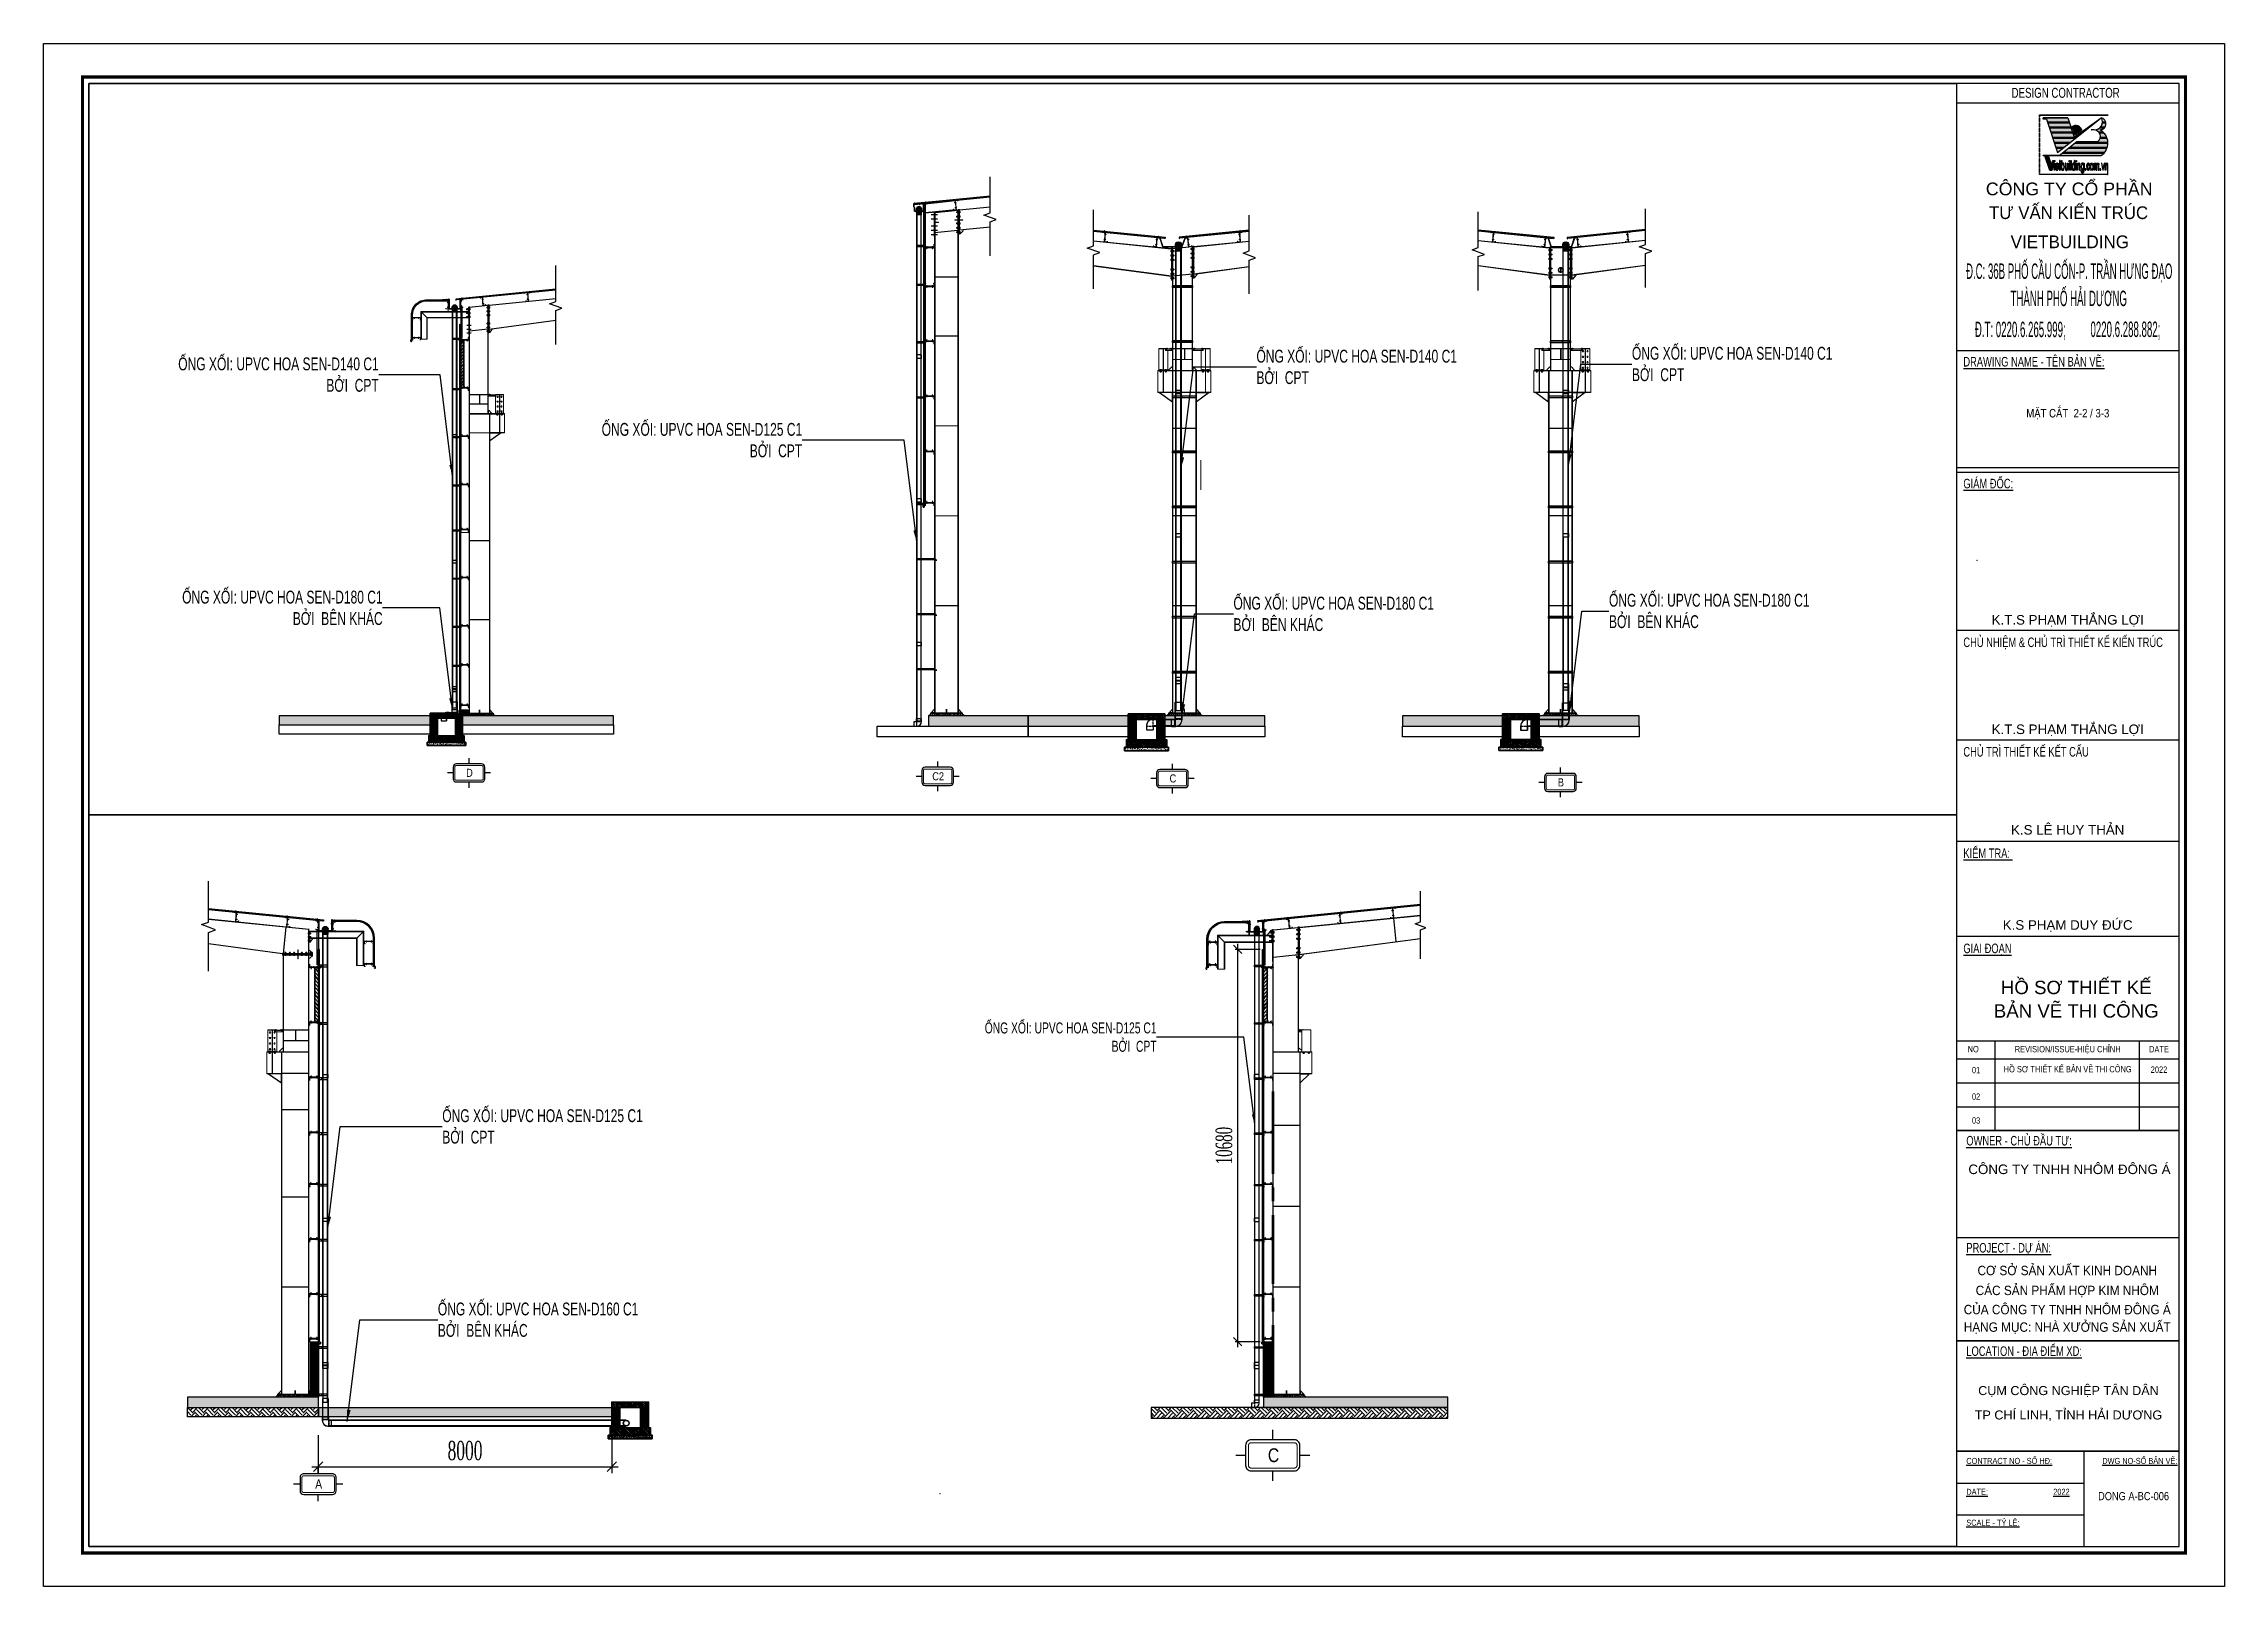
# Model space of a CAD drawing. Header units: inches. Extents: x 1359 to 46357, y -3807 to 191.
# Drawn here: x 23731 to 24325, y -1109 to -689 of the extents above; entities that cross this region are included whole.
import ezdxf
from ezdxf.enums import TextEntityAlignment as Align

# ---------------------------------------------------------------- set-up
doc = ezdxf.new("R2010")
doc.units = ezdxf.units.IN
doc.header["$MEASUREMENT"] = 0
for name, pattern in [('CENTER', [2, 1.25, -0.25, 0.25, -0.25]), ('CENTER2', [28.575, 19.05, -3.175, 3.175, -3.175]), ('DASHED2', [9.525, 6.35, -3.175]), ('DD3', [0.2, 0.1, -0.1]), ('HIDDEN', [0.375, 0.25, -0.125])]:
    doc.linetypes.add(name, pattern=pattern)
for name, color, linetype in [('114', 114, 'Continuous'), ('2', 2, 'Continuous'), ('2NET-VE', 8, 'Continuous'), ('3', 3, 'Continuous'), ('5', 5, 'Continuous'), ('7', 7, 'Continuous'), ('A-TUONG', 253, 'Continuous'), ('CAUTAO', 7, 'Continuous'), ('DASHED', 8, 'DASHED2'), ('DIM', 8, 'Continuous'), ('DOWNPOUT', 52, 'Continuous'), ('flashing', 6, 'Continuous'), ('GHI CHU', 7, 'Continuous'), ('GIANG', 1, 'Continuous'), ('KhungTen', 7, 'Continuous'), ('ROOFING', 4, 'Continuous'), ('STRUCTURE', 1, 'Continuous')]:
    doc.layers.add(name, color=color, linetype=linetype)
for name, color, linetype, lineweight in [('251', 251, 'Continuous', 9), ('8', 8, 'CENTER2', 13), ('A-HATCH', 251, 'Continuous', 9), ('Bolt', 1, 'Continuous', 0), ('Cat', 1, 'Continuous', 35), ('Part', 1, 'Continuous', 0), ('S-GRID-LINES', 1, 'Continuous', 0), ('S-STEEL-BEAM', 3, 'Continuous', 0), ('Z-DIMENSIONS', 1, 'Continuous', 0), ('Z-DIMENSIONS-LINES', 1, 'Continuous', 0), ('Z-GENERAL-NOTES', 5, 'Continuous', 0)]:
    doc.layers.add(name, color=color, linetype=linetype, lineweight=lineweight)
doc.styles.add('hx2', font='VHARIALN.TTF')
doc.styles.add('ST1', font='vntimeh.shx', dxfattribs={"width": 0.6})
doc.styles.add('ST1H', font='vnshxh.shx', dxfattribs={"width": 0.7})
doc.styles.add('ST4', font='VHARIALN.TTF')
doc.styles.add('TILLE', font='VHARIAL.TTF', dxfattribs={"width": 0.7})
doc.dimstyles.new('150', dxfattribs={"dimtxt": 3, "dimasz": 1.5, "dimexe": 0.5, "dimexo": 0.5, "dimgap": 1, "dimtad": 1, "dimdec": 0, "dimlfac": 150, "dimzin": 0, "dimdsep": 46, "dimtxsty": 'ST1', "dimblk": 'OBLIQUE', "dimcen": 1, "dimdle": 1, "dimclrd": 8, "dimclre": 8, "dimclrt": 3, "dimadec": 0, "dimazin": 0, "dimtfac": 1, "dimtdec": 0, "dimtix": 1, "dimtmove": 1, "dimatfit": 3, "dimfxl": 0, "dimtfill": 1, "dimtolj": 1, "dimtzin": 0, "dimlwd": -1, "dimlwe": -1, "dimarcsym": 1})
doc.dimstyles.new('175', dxfattribs={"dimtxt": 3, "dimasz": 1.5, "dimexe": 1, "dimexo": 1, "dimgap": 1, "dimtad": 1, "dimdec": 0, "dimlfac": 175, "dimzin": 0, "dimdsep": 46, "dimtxsty": 'ST1', "dimblk": 'OBLIQUE', "dimcen": 1, "dimdle": 1, "dimclrd": 8, "dimclre": 251, "dimclrt": 3, "dimadec": 0, "dimazin": 0, "dimtfac": 1, "dimtdec": 0, "dimtix": 1, "dimtofl": 0, "dimtmove": 1, "dimatfit": 3, "dimfxl": 0, "dimtfill": 1, "dimtolj": 1, "dimtzin": 0, "dimlwd": -1, "dimlwe": -1, "dimarcsym": 1})
doc.dimstyles.new('3', dxfattribs={"dimtxt": 3.5, "dimasz": 1.8, "dimexe": 1, "dimexo": 0, "dimgap": 1, "dimtad": 1, "dimdec": 0, "dimlfac": 3, "dimzin": 0, "dimdsep": 46, "dimtxsty": 'ST1H', "dimblk": 'OBLIQUE', "dimcen": 1, "dimdle": 1, "dimclrd": 8, "dimclre": 8, "dimclrt": 3, "dimadec": 0, "dimazin": 0, "dimtfac": 1, "dimtdec": 0, "dimtix": 1, "dimtofl": 0, "dimtmove": 1, "dimatfit": 3, "dimfxl": 0.18, "dimtfill": 1, "dimtolj": 1, "dimtzin": 0, "dimlwd": -1, "dimlwe": -1, "dimarcsym": 1})
pattern_1 = [(135, (20743.3440394, 1322.205646), (0.00265165043, 0.00265165043), [])]

# ---------------------------------------------------------------- blocks, each defined once
blk = doc.blocks.new('A2SBCVN-D')
h = blk.add_hatch(color=16)
h.paths.add_polyline_path([(543.68, 398.73), (543.73, 398.73), (543.73, 399.83), (543.68, 399.83)])
h.paths.add_polyline_path([(543.68, 397.35), (543.73, 397.35), (543.73, 398.45), (543.68, 398.45)])
h.paths.add_polyline_path([(543.68, 395.96), (543.73, 395.96), (543.73, 397.06), (543.68, 397.06)])
h.paths.add_polyline_path([(543.68, 394.58), (543.73, 394.58), (543.73, 395.68), (543.68, 395.68)])
h.paths.add_polyline_path([(543.68, 393.2), (543.73, 393.2), (543.73, 394.3), (543.68, 394.3)])
h.paths.add_polyline_path([(543.68, 391.82), (543.73, 391.82), (543.73, 392.92), (543.68, 392.92)])
h.paths.add_polyline_path([(543.68, 390.43), (543.73, 390.43), (543.73, 391.53), (543.68, 391.53)])
h.paths.add_polyline_path([(543.73, 390.15), (543.68, 390.15), (543.68, 389.05), (543.73, 389.05)])
h.paths.add_polyline_path([(543.68, 387.67), (543.73, 387.67), (543.73, 388.77), (543.68, 388.77)])
h.paths.add_polyline_path([(543.68, 386.28), (543.73, 386.28), (543.73, 387.38), (543.68, 387.38)])
h.paths.add_polyline_path([(543.73, 384.62), (543.68, 384.62), (543.68, 384.4), (543.73, 384.4)])
h.paths.add_polyline_path([(543.68, 384.9), (543.73, 384.9), (543.73, 386), (543.68, 386)])
h.paths.add_polyline_path([(543.73, 400.57), (562.24, 400.57), (562.24, 400.63), (543.68, 400.63), (543.68, 400.11), (543.73, 400.11)])
h = blk.add_hatch(color=16)
h.paths.add_polyline_path([(560.46, 399.83, -0.138544), (560.81, 398.73), (561.67, 398.73, 0.260318)])
h.paths.add_polyline_path([(561.74, 398.45), (560.79, 398.45, -0.1433), (560.34, 397.35), (561.52, 397.35, 0.172481)])
h.paths.add_polyline_path([(561.31, 397.06), (560.07, 397.06, -0.19294), (558.57, 396.56), (557.83, 396.56), (557.75, 396.49), (558.41, 396.49, -0.2212), (559.77, 395.96), (560.95, 395.96, 0.057734), (560.18, 396.53, 0.193391)])
h.paths.add_polyline_path([(561.23, 395.68), (559.99, 395.68, -0.168052), (560.24, 394.58), (561.93, 394.58, 0.079058)])
h.paths.add_polyline_path([(562.04, 394.3), (560.19, 394.3, -0.174147), (559.51, 393.35), (553.81, 393.35), (553.62, 393.2), (562.26, 393.2, 0.067915)])
h.paths.add_polyline_path([(562.27, 392.92), (553.27, 392.92), (551.89, 391.82), (562.12, 391.82, 0.067165)])
h.paths.add_polyline_path([(562.03, 391.53), (551.53, 391.53), (550.15, 390.43), (561.44, 390.43, 0.075638)])
h.paths.add_polyline_path([(561.21, 390.15), (549.8, 390.15), (549.1, 389.59), (549.12, 389.54), (546.02, 389.54), (546.04, 389.47), (560.42, 389.47, 0.062807)])
h = blk.add_hatch(color=16)
h.paths.add_polyline_path([(552.45, 397.35), (554.57, 397.35, 0.327957)])
h.paths.add_polyline_path([(553.23, 394.88), (554.34, 395.68), (552.96, 395.68)])
edge = h.paths.add_edge_path()
edge.add_line((554.74, 395.96), (555.24, 396.33))
edge.add_arc((553.51, 395.91), 1.78, 13.59965, 40.32237)
edge.add_line((554.87, 397.06), (552.51, 397.06))
edge.add_line((552.51, 397.06), (552.87, 395.96))
edge.add_line((552.87, 395.96), (554.74, 395.96))
for points in [[(546.02, 389.54), (544.67, 389.54), (544.67, 389.49), (545.11, 389.49), (546.43, 385.5), (546.96, 385.5), (547.5, 388.18), (547.25, 388.18), (546.96, 386.62)], [(561.38, 387.45), (561.21, 387.45), (560.93, 385.92), (560.66, 387.45), (560.49, 387.45), (560.85, 385.51), (561.01, 385.51)], [(562.12, 384.4), (543.68, 384.4), (543.68, 384.35), (562.12, 384.35)], [(562.28, 384.4), (562.12, 384.4), (562.12, 384.35), (562.28, 384.35)]]:
    blk.add_hatch(color=16).paths.add_polyline_path(points)
h = blk.add_hatch(color=16)
h.paths.add_polyline_path([(547.8, 387.45), (547.63, 387.45), (547.63, 385.51), (547.8, 385.51)])
h.paths.add_polyline_path([(547.8, 388.18), (547.64, 388.18), (547.64, 387.8), (547.8, 387.8)])
h = blk.add_hatch(color=16)
edge = h.paths.add_edge_path()
edge.add_ellipse((548.44, 386.48), major_axis=(0, 1.01), ratio=0.467993, start_angle=-1.65359, end_angle=181.65359)
edge.add_line((548.46, 385.46), (548.46, 385.74))
edge.add_ellipse((548.45, 386.39), major_axis=(0, -0.658), ratio=0.439031, start_angle=270.61566, end_angle=362.36604, ccw=False)
edge.add_line((548.16, 386.39), (548.46, 386.39))
edge.add_line((548.46, 386.39), (548.46, 386.67))
edge.add_line((548.46, 386.67), (548.18, 386.67))
edge.add_ellipse((548.45, 386.66), major_axis=(0, 0.553), ratio=0.480235, start_angle=357.42527, end_angle=449.74626, ccw=False)
edge.add_line((548.46, 387.22), (548.46, 387.49))
edge = h.paths.add_edge_path()
edge.add_ellipse((548.44, 386.48), major_axis=(0, 1.01), ratio=0.467993, start_angle=-95.06323, end_angle=-1.65359)
edge.add_line((548.46, 387.49), (548.46, 387.22))
edge.add_ellipse((548.45, 386.66), major_axis=(0, 0.553), ratio=0.480235, start_angle=270.25374, end_angle=357.42527, ccw=False)
edge.add_line((548.71, 386.67), (548.46, 386.67))
edge.add_line((548.46, 386.67), (548.46, 386.39))
edge.add_line((548.46, 386.39), (548.92, 386.39))
edge = h.paths.add_edge_path()
edge.add_ellipse((548.44, 386.48), major_axis=(0, 1.01), ratio=0.467993, start_angle=181.65359, end_angle=248.01879)
edge.add_line((548.88, 386.1), (548.71, 386.14))
edge.add_ellipse((548.45, 386.39), major_axis=(0, -0.658), ratio=0.439031, start_angle=362.36604, end_angle=427.09973, ccw=False)
edge.add_line((548.46, 385.74), (548.46, 385.46))
h.paths.add_polyline_path([(549.44, 387.45), (549.28, 387.45), (549.28, 388.18), (549.11, 388.18), (549.11, 387.45), (548.99, 387.45), (548.99, 387.19), (549.11, 387.19), (549.11, 385.51), (549.28, 385.51), (549.28, 387.19), (549.44, 387.19)])
h = blk.add_hatch(color=16)
edge = h.paths.add_edge_path()
edge.add_ellipse((561.92, 386.62), major_axis=(0, 0.592), ratio=0.429631, start_angle=337.64297, end_angle=431.11554, ccw=False)
edge.add_arc((561.75, 386.94), 0.355, 22.22037, 39.41118, ccw=False)
edge.add_arc((560.91, 386.76), 1.21, 2.42274, 15.04467, ccw=False)
edge.add_line((562.12, 386.81), (562.12, 384.4))
edge.add_line((562.12, 384.4), (562.28, 384.4))
edge.add_line((562.28, 384.4), (562.28, 387.02))
edge.add_arc((561.86, 387.02), 0.426, 0.09229, 16.46786)
edge.add_arc((561.89, 387.12), 0.374, 2.90688, 68.6705)
edge.add_ellipse((561.94, 386.62), major_axis=(0, 0.867), ratio=0.461501, start_angle=347.94134, end_angle=400.5743)
edge.add_line((561.68, 387.28), (561.68, 387.44))
edge.add_line((561.68, 387.44), (561.51, 387.44))
edge.add_line((561.51, 387.44), (561.51, 385.52))
edge.add_line((561.51, 385.52), (561.68, 385.52))
edge.add_line((561.68, 385.52), (561.68, 386.81))
at = {"layer": 'GHI CHU'}
h = blk.add_hatch(color=256, dxfattribs=at)
h.paths.add_polyline_path([(551.83, 398.45), (545.9, 398.45), (546.26, 397.35), (552.19, 397.35)])
h.paths.add_polyline_path([(552.29, 397.06), (546.35, 397.06), (546.71, 395.96), (552.65, 395.96)])
h.paths.add_polyline_path([(552.74, 395.68), (546.8, 395.68), (547.16, 394.58), (553.1, 394.58)])
h.paths.add_polyline_path([(553.53, 394.3), (547.25, 394.3), (547.61, 393.2), (552.15, 393.2)])
h.paths.add_polyline_path([(551.79, 392.92), (547.7, 392.92), (548.06, 391.82), (550.41, 391.82)])
h.paths.add_polyline_path([(550.06, 391.53), (548.16, 391.53), (548.52, 390.43), (548.68, 390.43)])
h.paths.add_polyline_path([(544.67, 399.83), (544.67, 399.4), (545.59, 399.4), (545.8, 398.73), (551.74, 398.73), (551.38, 399.83)])
h = blk.add_hatch(color=256, dxfattribs=at)
h.paths.add_polyline_path([(555.26, 395.68), (554.71, 395.68), (553.18, 394.58), (553.88, 394.58)])
h.paths.add_polyline_path([(556.99, 397.06), (556.63, 397.06), (555.1, 395.96), (555.61, 395.96)])
h.paths.add_polyline_path([(558.73, 398.45), (558.55, 398.45), (557.02, 397.35), (557.35, 397.35)])
h.paths.add_polyline_path([(560.46, 399.83), (558.94, 398.73), (559.08, 398.73)])
h = blk.add_hatch(color=256, dxfattribs=at)
h.paths.add_polyline_path([(552.26, 386.35), (552.1, 386.35), (552.1, 385.51), (552.26, 385.51)])
h.paths.add_polyline_path([(552.26, 388.18), (552.1, 388.18), (552.1, 386.35), (552.26, 386.35)])
h.paths.add_polyline_path([(551.85, 387.45), (551.67, 387.45), (551.67, 386.35), (551.85, 386.35)])
h.paths.add_polyline_path([(551.85, 386.35), (551.67, 386.35), (551.67, 385.51), (551.85, 385.51)])
h.paths.add_polyline_path([(551.84, 388.18), (551.68, 388.18), (551.68, 387.8), (551.84, 387.8)])
h.paths.add_polyline_path([(551.42, 387.44), (551.25, 387.44), (551.25, 386.35), (551.42, 386.35)])
edge = h.paths.add_edge_path()
edge.add_line((551.42, 386.35), (551.25, 386.35))
edge.add_line((551.25, 386.35), (551.25, 386.15))
edge.add_ellipse((551.01, 386.34), major_axis=(0, -0.592), ratio=0.429631, start_angle=370.82114, end_angle=431.11554, ccw=False)
edge.add_line((551.06, 385.76), (551.06, 385.49))
edge.add_ellipse((550.99, 386.34), major_axis=(0, -0.867), ratio=0.461501, start_angle=369.7106, end_angle=400.5743)
edge.add_line((551.25, 385.68), (551.25, 385.52))
edge.add_line((551.25, 385.52), (551.42, 385.52))
edge.add_line((551.42, 385.52), (551.42, 386.35))
edge = h.paths.add_edge_path()
edge.add_line((550.82, 386.15), (550.82, 386.35))
edge.add_line((550.82, 386.35), (550.65, 386.35))
edge.add_line((550.65, 386.35), (550.65, 385.94))
edge.add_arc((551.08, 385.94), 0.426, 180.09229, 196.46786)
edge.add_arc((551.04, 385.84), 0.374, 182.90688, 248.6705)
edge.add_ellipse((550.99, 386.34), major_axis=(0, -0.867), ratio=0.461501, start_angle=347.94134, end_angle=369.7106)
edge.add_line((551.06, 385.49), (551.06, 385.76))
edge.add_ellipse((551.01, 386.34), major_axis=(0, -0.592), ratio=0.429631, start_angle=337.64297, end_angle=370.82114, ccw=False)
edge.add_arc((551.19, 386.02), 0.355, 202.22037, 219.41118, ccw=False)
edge.add_arc((552.03, 386.2), 1.21, 182.42274, 195.04467, ccw=False)
h.paths.add_polyline_path([(550.82, 387.45), (550.65, 387.45), (550.65, 386.35), (550.82, 386.35)])
edge = h.paths.add_edge_path()
edge.add_ellipse((550.03, 386.48), major_axis=(0, 1.01), ratio=0.405538, start_angle=262.78401, end_angle=401.54315)
edge.add_line((549.76, 387.23), (549.76, 388.18))
edge.add_line((549.76, 388.18), (549.59, 388.18))
edge.add_line((549.59, 388.18), (549.59, 386.35))
edge.add_line((549.59, 386.35), (549.76, 386.35))
edge.add_ellipse((550.02, 386.47), major_axis=(0, -0.743), ratio=0.34591, start_angle=80.54175, end_angle=279.45825, ccw=False)
edge.add_line((550.27, 386.35), (550.44, 386.35))
edge = h.paths.add_edge_path()
edge.add_ellipse((550.03, 386.48), major_axis=(0, 1.01), ratio=0.405538, start_angle=138.45685, end_angle=262.78401)
edge.add_line((550.44, 386.35), (550.27, 386.35))
edge.add_ellipse((550.02, 386.47), major_axis=(0, -0.743), ratio=0.34591, start_angle=-80.54175, end_angle=80.54175, ccw=False)
edge.add_line((549.76, 386.35), (549.59, 386.35))
edge.add_line((549.59, 386.35), (549.59, 385.51))
edge.add_line((549.59, 385.51), (549.76, 385.51))
edge.add_line((549.76, 385.51), (549.76, 385.72))
h = blk.add_hatch(color=256, dxfattribs=at)
edge = h.paths.add_edge_path()
edge.add_line((553.3, 388.18), (553.13, 388.18))
edge.add_line((553.13, 388.18), (553.13, 387.23))
edge.add_ellipse((552.86, 386.48), major_axis=(0, 1.01), ratio=0.405538, start_angle=-41.54315, end_angle=-11.40788)
edge.add_line((552.94, 387.47), (552.94, 387.19))
edge.add_ellipse((552.87, 386.47), major_axis=(0, -0.743), ratio=0.34591, start_angle=14.87451, end_angle=165.12549, ccw=False)
edge.add_line((552.94, 385.75), (552.94, 385.49))
edge.add_ellipse((552.86, 386.48), major_axis=(0, 1.01), ratio=0.405538, start_angle=191.40788, end_angle=221.54315)
edge.add_line((553.13, 385.72), (553.13, 385.51))
edge.add_line((553.13, 385.51), (553.3, 385.51))
edge.add_line((553.3, 385.51), (553.3, 388.18))
edge = h.paths.add_edge_path()
edge.add_ellipse((552.87, 386.47), major_axis=(0, -0.743), ratio=0.34591, start_angle=165.12549, end_angle=374.87451, ccw=False)
edge.add_line((552.94, 387.19), (552.94, 387.47))
edge.add_ellipse((552.86, 386.48), major_axis=(0, 1.01), ratio=0.405538, start_angle=-11.40788, end_angle=191.40788)
edge.add_line((552.94, 385.49), (552.94, 385.75))
h = blk.add_hatch(color=256, dxfattribs=at)
h.paths.add_polyline_path([(554.72, 386.54), (554.55, 386.54), (554.55, 385.51), (554.72, 385.51)])
edge = h.paths.add_edge_path()
edge.add_ellipse((554.38, 386.62), major_axis=(0, 0.867), ratio=0.461501, start_angle=347.94134, end_angle=400.5743)
edge.add_line((554.12, 387.28), (554.12, 387.44))
edge.add_line((554.12, 387.44), (553.95, 387.44))
edge.add_line((553.95, 387.44), (553.95, 386.54))
edge.add_line((553.95, 386.54), (554.12, 386.54))
edge.add_line((554.12, 386.54), (554.12, 386.81))
edge.add_ellipse((554.36, 386.62), major_axis=(0, 0.592), ratio=0.429631, start_angle=337.64297, end_angle=431.11554, ccw=False)
edge.add_arc((554.18, 386.94), 0.355, 22.22037, 39.41118, ccw=False)
edge.add_arc((553.34, 386.76), 1.21, 2.42274, 15.04467, ccw=False)
edge.add_line((554.55, 386.81), (554.55, 386.54))
edge.add_line((554.55, 386.54), (554.72, 386.54))
edge.add_line((554.72, 386.54), (554.72, 387.02))
edge.add_arc((554.29, 387.02), 0.426, 0.09229, 16.46786)
edge.add_arc((554.33, 387.12), 0.374, 2.90688, 68.6705)
h.paths.add_polyline_path([(554.12, 386.54), (553.95, 386.54), (553.95, 385.52), (554.12, 385.52)])
h.paths.add_polyline_path([(553.72, 387.45), (553.55, 387.45), (553.55, 385.51), (553.72, 385.51)])
h.paths.add_polyline_path([(553.72, 388.18), (553.56, 388.18), (553.56, 387.8), (553.72, 387.8)])
h = blk.add_hatch(color=256, dxfattribs=at)
edge = h.paths.add_edge_path()
edge.add_line((555.79, 386.54), (555.62, 386.54))
edge.add_ellipse((555.37, 386.5), major_axis=(0, -0.71), ratio=0.36195, start_angle=-93.15697, end_angle=93.15697, ccw=False)
edge.add_line((555.11, 386.54), (554.93, 386.54))
edge.add_ellipse((555.34, 386.5), major_axis=(0, -0.994), ratio=0.412615, start_angle=267.53347, end_angle=403.88923)
edge.add_line((555.62, 385.78), (555.62, 385.48))
edge.add_ellipse((555.35, 385.48), major_axis=(0, 0.487), ratio=0.558443, start_angle=109.47253, end_angle=270, ccw=False)
edge.add_line((555.1, 385.32), (554.93, 385.37))
edge.add_ellipse((555.35, 385.71), major_axis=(0, -0.994), ratio=0.451737, start_angle=289.93133, end_angle=436.3167)
edge.add_line((555.79, 385.47), (555.79, 386.54))
edge = h.paths.add_edge_path()
edge.add_line((555.79, 387.44), (555.62, 387.44))
edge.add_line((555.62, 387.44), (555.62, 387.21))
edge.add_ellipse((555.34, 386.5), major_axis=(0, -0.994), ratio=0.412615, start_angle=136.11077, end_angle=267.53347)
edge.add_line((554.93, 386.54), (555.11, 386.54))
edge.add_ellipse((555.37, 386.5), major_axis=(0, -0.71), ratio=0.36195, start_angle=93.15697, end_angle=266.84303, ccw=False)
edge.add_line((555.62, 386.54), (555.79, 386.54))
edge.add_line((555.79, 386.54), (555.79, 387.44))
h = blk.add_hatch(color=256, dxfattribs=at)
edge = h.paths.add_edge_path()
edge.add_ellipse((556.92, 386.5), major_axis=(0, -0.994), ratio=0.466355, start_angle=277.69478, end_angle=431.13362)
edge.add_line((557.36, 386.17), (557.18, 386.22))
edge.add_ellipse((556.92, 386.48), major_axis=(0, -0.732), ratio=0.388198, start_angle=278.95447, end_angle=429.57905, ccw=False)
edge.add_line((556.64, 386.36), (556.46, 386.36))
edge = h.paths.add_edge_path()
edge.add_ellipse((556.92, 386.5), major_axis=(0, -0.994), ratio=0.466355, start_angle=112.4126, end_angle=277.69478)
edge.add_line((556.46, 386.36), (556.64, 386.36))
edge.add_ellipse((556.92, 386.48), major_axis=(0, -0.732), ratio=0.388198, start_angle=117.33128, end_angle=278.95447, ccw=False)
edge.add_line((557.17, 386.81), (557.35, 386.87))
edge = h.paths.add_edge_path()
edge.add_ellipse((557.88, 386.48), major_axis=(0, -0.732), ratio=0.388198, start_angle=81.04553, end_angle=278.95447, ccw=False)
edge.add_line((558.16, 386.36), (558.34, 386.36))
edge.add_ellipse((557.88, 386.5), major_axis=(0, -0.994), ratio=0.466355, start_angle=82.30522, end_angle=277.69478)
edge.add_line((557.42, 386.36), (557.6, 386.36))
edge = h.paths.add_edge_path()
edge.add_ellipse((557.88, 386.48), major_axis=(0, -0.732), ratio=0.388198, start_angle=-81.04553, end_angle=81.04553, ccw=False)
edge.add_line((557.6, 386.36), (557.42, 386.36))
edge.add_ellipse((557.88, 386.5), major_axis=(0, -0.994), ratio=0.466355, start_angle=-82.30522, end_angle=82.30522)
edge.add_line((558.34, 386.36), (558.16, 386.36))
h = blk.add_hatch(color=256, dxfattribs=at)
edge = h.paths.add_edge_path()
edge.add_spline(control_points=[(559.26, 386.81), (559.27, 386.87), (559.28, 386.96), (559.33, 387.08), (559.38, 387.16), (559.44, 387.19), (559.48, 387.19), (559.49, 387.19)], knot_values=[0, 0, 0, 0, 11.081479, 18.244879, 23.976294, 28.152413, 30.786044, 30.786044, 30.786044, 30.786044], degree=3, periodic=0)
edge.add_ellipse((559.42, 386.62), major_axis=(0.095, 0.575), ratio=0.385084, start_angle=293.17495, end_angle=365.36311, ccw=False)
edge.add_line((559.66, 386.81), (559.66, 385.52))
edge.add_line((559.66, 385.52), (559.83, 385.52))
edge.add_line((559.83, 385.52), (559.83, 387))
edge.add_spline(control_points=[(559.83, 387), (559.83, 387.01), (559.82, 387.06), (559.81, 387.15), (559.78, 387.27), (559.74, 387.38), (559.67, 387.46), (559.58, 387.49), (559.5, 387.49), (559.42, 387.47), (559.35, 387.4), (559.3, 387.32), (559.26, 387.23), (559.24, 387.17), (559.23, 387.15)], knot_values=[0, 0, 0, 0, 2.354431, 9.360482, 17.790385, 25.124088, 31.700767, 37.28702, 42.777566, 47.268232, 53.023974, 59.355994, 66.629373, 71.187747, 71.187747, 71.187747, 71.187747], degree=3, periodic=0)
edge.add_spline(control_points=[(559.23, 387.15), (559.22, 387.19), (559.2, 387.27), (559.16, 387.37), (559.11, 387.43), (559.04, 387.48), (558.97, 387.49), (558.89, 387.49), (558.81, 387.45), (558.74, 387.37), (558.7, 387.31), (558.68, 387.28)], knot_values=[0, 0, 0, 0, 8.754315, 14.529021, 20.507142, 24.712325, 29.168518, 34.074723, 40.327725, 46.124469, 53.763056, 53.763056, 53.763056, 53.763056], degree=3, periodic=0)
edge.add_line((558.68, 387.28), (558.68, 387.44))
edge.add_line((558.68, 387.44), (558.51, 387.44))
edge.add_line((558.51, 387.44), (558.51, 385.52))
edge.add_line((558.51, 385.52), (558.68, 385.52))
edge.add_line((558.68, 385.52), (558.68, 386.81))
edge.add_ellipse((558.92, 386.62), major_axis=(0, 0.592), ratio=0.429631, start_angle=337.64297, end_angle=431.11554, ccw=False)
edge.add_arc((558.76, 387), 0.31, 13.97298, 32.37003, ccw=False)
edge.add_arc((557.89, 386.76), 1.21, 2.42274, 15.04467, ccw=False)
edge.add_line((559.1, 386.81), (559.1, 385.51))
edge.add_line((559.1, 385.51), (559.26, 385.51))
edge.add_line((559.26, 385.51), (559.26, 386.81))
for points in [[(556.27, 385.89), (556.08, 385.89), (556.08, 385.51), (556.27, 385.51)], [(560.31, 385.89), (560.12, 385.89), (560.12, 385.51), (560.31, 385.51)]]:
    blk.add_hatch(color=256, dxfattribs=at).paths.add_polyline_path(points)
for p, q in [((543.68, 400.11), (543.73, 400.11)), ((543.68, 399.83), (543.73, 399.83)), ((543.68, 398.73), (543.73, 398.73)), ((543.68, 398.45), (543.73, 398.45)), ((544.67, 399.83), (551.38, 399.83)), ((544.67, 399.4), (544.67, 399.83)), ((545.8, 398.73), (551.74, 398.73)), ((545.9, 398.45), (551.83, 398.45)), ((558.55, 398.45), (558.73, 398.45)), ((558.94, 398.73), (559.08, 398.73)), ((560.79, 398.45), (561.74, 398.45)), ((560.81, 398.73), (561.67, 398.73)), ((543.68, 397.35), (543.73, 397.35)), ((543.68, 397.35), (543.73, 397.35)), ((543.68, 397.06), (543.73, 397.06)), ((543.68, 395.96), (543.73, 395.96)), ((543.68, 395.68), (543.73, 395.68)), ((543.68, 394.58), (543.73, 394.58)), ((543.68, 394.3), (543.73, 394.3)), ((543.68, 393.2), (543.73, 393.2)), ((543.68, 392.92), (543.73, 392.92)), ((546.26, 397.35), (552.19, 397.35)), ((546.35, 397.06), (552.29, 397.06)), ((546.71, 395.96), (552.65, 395.96)), ((546.8, 395.68), (552.74, 395.68)), ((547.16, 394.58), (553.88, 394.58)), ((547.25, 394.3), (553.53, 394.3)), ((547.61, 393.2), (552.15, 393.2)), ((547.7, 392.92), (551.79, 392.92)), ((549.03, 389.54), (553.81, 393.35)), ((552.45, 397.35), (554.57, 397.35)), ((552.51, 397.06), (554.87, 397.06)), ((552.87, 395.96), (554.74, 395.96)), ((552.96, 395.68), (554.34, 395.68)), ((554.71, 395.68), (555.26, 395.68)), ((555.1, 395.96), (555.61, 395.96)), ((556.63, 397.06), (556.99, 397.06)), ((557.02, 397.35), (557.35, 397.35)), ((559.77, 395.96), (560.95, 395.96)), ((559.99, 395.68), (561.23, 395.68)), ((560.07, 397.06), (561.31, 397.06)), ((560.19, 394.3), (562.04, 394.3)), ((560.24, 394.58), (561.93, 394.58)), ((560.34, 397.35), (561.52, 397.35)), ((543.68, 391.82), (543.73, 391.82)), ((543.68, 391.53), (543.73, 391.53)), ((543.68, 390.43), (543.73, 390.43)), ((543.68, 390.15), (543.73, 390.15)), ((543.68, 389.05), (543.73, 389.05)), ((543.68, 388.77), (543.73, 388.77)), ((543.68, 387.67), (543.73, 387.67)), ((543.68, 387.38), (543.73, 387.38)), ((543.68, 386.28), (543.73, 386.28)), ((548.06, 391.82), (550.41, 391.82)), ((548.16, 391.53), (550.06, 391.53)), ((548.52, 390.43), (548.68, 390.43)), ((549.8, 390.15), (561.21, 390.15)), ((550.15, 390.43), (561.44, 390.43)), ((551.53, 391.53), (562.03, 391.53)), ((551.89, 391.82), (562.12, 391.82)), ((543.68, 386), (543.73, 386)), ((543.68, 384.9), (543.73, 384.9)), ((543.68, 384.62), (543.73, 384.62))]:
    blk.add_line(p, q)
at = {"color": 16}
for p, q in [((562.18, 400.57), (562.24, 400.57)), ((553.27, 392.92), (562.27, 392.92)), ((553.62, 393.2), (562.26, 393.2)), ((553.81, 393.35), (559.51, 393.35)), ((558.41, 396.49), (557.75, 396.49)), ((558.57, 396.56), (557.83, 396.56)), ((549.12, 389.54), (544.67, 389.54)), ((545.11, 389.49), (544.67, 389.49)), ((560.42, 389.47), (546.04, 389.47)), ((548.16, 386.39), (548.92, 386.39)), ((548.18, 386.67), (548.71, 386.67)), ((560.42, 389.47), (548.61, 389.47)), ((548.71, 386.14), (548.88, 386.1)), ((562.28, 384.4), (543.68, 384.4)), ((543.68, 384.4), (543.68, 384.35)), ((562.28, 384.35), (543.68, 384.35))]:
    blk.add_line(p, q, dxfattribs=at)
at = {"color": 176}
blk.add_line((557.75, 396.49), (557.83, 396.56), dxfattribs=at)
at = {"color": 16}
for points in [[(543.68, 400.11), (543.68, 400.63), (562.24, 400.63), (562.24, 400.57)], [(543.68, 398.73), (543.68, 399.83)], [(543.68, 397.35), (543.68, 398.45)], [(543.73, 400.11), (543.73, 400.57), (562.18, 400.57), (562.18, 400.57)], [(543.73, 398.73), (543.73, 399.83)], [(543.73, 397.35), (543.73, 398.45)], [(543.68, 395.96), (543.68, 397.06)], [(543.68, 394.58), (543.68, 395.68)], [(543.68, 393.2), (543.68, 394.3)], [(543.68, 391.82), (543.68, 392.92)], [(543.73, 395.96), (543.73, 397.06)], [(543.73, 394.58), (543.73, 395.68)], [(543.73, 393.2), (543.73, 394.3)], [(543.73, 391.82), (543.73, 392.92)], [(543.68, 390.43), (543.68, 391.53)], [(543.68, 389.05), (543.68, 390.15)], [(543.68, 387.67), (543.68, 388.77)], [(543.68, 386.28), (543.68, 387.38)], [(543.73, 390.43), (543.73, 391.53)], [(543.73, 389.05), (543.73, 390.15)], [(543.73, 387.67), (543.73, 388.77)], [(543.73, 386.28), (543.73, 387.38)], [(549.11, 387.19), (548.99, 387.19), (548.99, 387.45), (549.11, 387.45)], [(549.28, 387.45), (549.28, 388.18), (549.11, 388.18), (549.11, 387.45)], [(549.11, 387.19), (549.11, 385.51), (549.28, 385.51), (549.28, 387.19)], [(549.28, 387.45), (549.44, 387.45), (549.44, 387.19), (549.28, 387.19)], [(561.68, 386.81), (561.68, 385.52), (561.51, 385.52), (561.51, 387.44), (561.68, 387.44), (561.68, 387.28)], [(562.12, 386.81), (562.12, 384.35), (562.28, 384.35), (562.28, 387.02)], [(543.68, 384.9), (543.68, 386)], [(543.68, 384.4), (543.68, 384.62)], [(543.73, 384.9), (543.73, 386)], [(543.73, 384.4), (543.73, 384.62)]]:
    blk.add_lwpolyline(points, dxfattribs=at)
for points in [[(547.5, 388.18), (546.96, 385.5), (546.43, 385.5), (545.11, 389.49), (544.67, 389.49), (544.67, 389.54), (546.02, 389.54), (546.96, 386.62), (547.25, 388.18)], [(547.63, 387.45), (547.8, 387.45), (547.8, 385.51), (547.63, 385.51)], [(547.64, 388.18), (547.8, 388.18), (547.8, 387.8), (547.64, 387.8)], [(560.66, 387.45), (560.49, 387.45), (560.85, 385.51), (561.01, 385.51), (561.38, 387.45), (561.21, 387.45), (560.93, 385.92)]]:
    blk.add_lwpolyline(points, close=True, dxfattribs=at)
for centre, radius, start, end in [((558.69, 398.67), 2.12, 266.90313, 33.07941), ((560.08, 398.2), 1.67, 273.42206, 76.79415), ((558.53, 394.77), 1.73, 304.75817, 93.82587), ((558.12, 392.93), 4.15, 303.65002, 60.24555), ((561.89, 387.12), 0.374, 2.90688, 69.84098), ((561.75, 386.94), 0.355, 22.22037, 39.41118), ((560.91, 386.76), 1.21, 0.91786, 15.04467), ((561.86, 387.02), 0.426, 359.90771, 16.46786)]:
    blk.add_arc(centre, radius, start, end, dxfattribs=at)
blk.add_arc((553.51, 395.91), 1.78, 13.59965, 127.50143)
for centre, major_axis, ratio, start_param, end_param in [((548.44, 386.48), (0, 1.01), 0.467993, 1.954441, 7.942352), ((548.45, 386.39), (0, 0.658), 0.439031, 1.581542, 4.312704), ((548.45, 386.66), (0, 0.553), 0.480235, -1.566368, 1.566368), ((561.92, 386.62), (0, 0.592), 0.429631, -0.390204, 1.2412), ((561.94, 386.62), (0, 0.867), 0.461501, -0.708155, 0.210463)]:
    blk.add_ellipse(centre, major_axis=major_axis, ratio=ratio, start_param=start_param, end_param=end_param, dxfattribs=at)
at = {"layer": '2', "color": 157, "linetype": 'Continuous'}
blk.add_lwpolyline([(0, 420), (594, 420), (594, 0), (0, 0)], close=True, dxfattribs=at)
at = {"layer": '2', "color": 167, "linetype": 'Continuous', "const_width": 0.871}
blk.add_lwpolyline([(10.59, 9.07), (583.41, 9.07), (583.41, 410.93), (10.59, 410.93)], close=True, dxfattribs=at)
at = {"layer": '2', "color": 147, "linetype": 'Continuous'}
blk.add_lwpolyline([(12.33, 10.81), (581.67, 10.81), (581.67, 409.19), (12.33, 409.19)], close=True, dxfattribs=at)
at = {"layer": 'DIM'}
for p, q in [((551.38, 399.83), (544.67, 399.83)), ((545.59, 399.4), (544.67, 399.4)), ((545.59, 399.4), (544.67, 399.4)), ((545.59, 399.4), (548.55, 390.33)), ((546.02, 398.08), (548.55, 390.33)), ((548.55, 390.33), (560.46, 399.83)), ((551.38, 399.83), (553.11, 394.53)), ((553.11, 394.53), (560.46, 399.83))]:
    blk.add_line(p, q, dxfattribs=at)
at = {"layer": 'GHI CHU'}
for p, q in [((557.17, 386.81), (557.35, 386.87)), ((557.18, 386.22), (557.36, 386.17)), ((555.13, 385.31), (554.92, 385.37))]:
    blk.add_line(p, q, dxfattribs=at)
for points in [[(549.76, 385.72), (549.76, 385.51), (549.59, 385.51), (549.59, 388.18), (549.76, 388.18), (549.76, 387.23)], [(550.82, 386.15), (550.82, 387.45), (550.65, 387.45), (550.65, 385.94)], [(551.25, 386.15), (551.25, 387.44), (551.42, 387.44), (551.42, 385.52), (551.25, 385.52), (551.25, 385.68)], [(553.13, 387.23), (553.13, 388.18), (553.3, 388.18), (553.3, 385.51), (553.13, 385.51), (553.13, 385.72)], [(553.13, 385.72), (553.13, 385.51), (553.3, 385.51), (553.3, 388.18), (553.13, 388.18), (553.13, 387.23)], [(554.12, 386.81), (554.12, 385.52), (553.95, 385.52), (553.95, 387.44), (554.12, 387.44), (554.12, 387.28)], [(554.55, 386.81), (554.55, 385.51), (554.72, 385.51), (554.72, 387.02)], [(555.62, 387.21), (555.62, 387.44), (555.79, 387.44), (555.79, 385.47)], [(558.68, 386.81), (558.68, 385.52), (558.51, 385.52), (558.51, 387.44), (558.68, 387.44), (558.68, 387.28)], [(559.1, 386.81), (559.1, 385.51), (559.26, 385.51), (559.26, 386.81)], [(559.66, 386.81), (559.66, 385.52), (559.83, 385.52), (559.83, 387)], [(555.62, 385.47), (555.62, 385.78)]]:
    blk.add_lwpolyline(points, dxfattribs=at)
for points in [[(551.67, 387.45), (551.85, 387.45), (551.85, 385.51), (551.67, 385.51)], [(551.68, 388.18), (551.84, 388.18), (551.84, 387.8), (551.68, 387.8)], [(552.1, 388.18), (552.26, 388.18), (552.26, 385.51), (552.1, 385.51)], [(553.55, 387.45), (553.72, 387.45), (553.72, 385.51), (553.55, 385.51)], [(553.56, 388.18), (553.72, 388.18), (553.72, 387.8), (553.56, 387.8)], [(556.08, 385.51), (556.27, 385.51), (556.27, 385.89), (556.08, 385.89)], [(560.12, 385.51), (560.31, 385.51), (560.31, 385.89), (560.12, 385.89)]]:
    blk.add_lwpolyline(points, close=True, dxfattribs=at)
for centre, radius, start, end in [((552.03, 386.2), 1.21, 180.91786, 195.04467), ((554.33, 387.12), 0.374, 2.90688, 69.84098), ((554.18, 386.94), 0.355, 22.22037, 39.41118), ((553.34, 386.76), 1.21, 0.91786, 15.04467), ((554.29, 387.02), 0.426, 359.90771, 16.46786), ((558.76, 387), 0.31, 13.97298, 32.37003), ((557.89, 386.76), 1.21, 0.91786, 15.04467), ((551.08, 385.94), 0.426, 179.90771, 196.46786), ((551.04, 385.84), 0.374, 182.90688, 249.84098), ((551.19, 386.02), 0.355, 202.22037, 219.41118)]:
    blk.add_arc(centre, radius, start, end, dxfattribs=at)
for centre, major_axis, ratio, start_param, end_param in [((550.03, 386.48), (0, 1.01), 0.405538, -0.725065, 3.866657), ((550.02, 386.47), (0, -0.743), 0.34591, -1.570796, 4.712389), ((551.01, 386.34), (0, 0.592), 0.429631, 2.751389, 4.382793), ((552.86, 386.48), (0, 1.01), 0.405538, -0.725065, 3.866657), ((552.87, 386.47), (0, -0.743), 0.34591, -1.570796, 4.712389), ((554.36, 386.62), (0, 0.592), 0.429631, -0.390204, 1.2412), ((554.38, 386.62), (0, 0.867), 0.461501, -0.708155, 0.210463), ((555.34, 386.5), (0, 0.994), 0.412615, 2.375581, 7.049197), ((555.37, 386.5), (0, -0.71), 0.36195, -1.570796, 4.712389), ((556.92, 386.5), (0, 0.994), 0.466355, -1.179623, 4.383108), ((556.92, 386.48), (0, 0.732), 0.388198, -1.093776, 4.355976), ((557.88, 386.5), (0, -0.994), 0.466355, -1.570796, 4.712389), ((557.88, 386.48), (0, -0.732), 0.388198, -1.570796, 4.712389), ((558.92, 386.62), (0, 0.592), 0.429631, -0.390204, 1.2412), ((559.42, 386.62), (0.095, 0.575), 0.385084, -0.093604, 1.166317), ((550.99, 386.34), (0, 0.867), 0.461501, 2.433438, 3.352056), ((555.35, 385.71), (0, 0.994), 0.451737, 1.809615, 4.364522), ((555.35, 385.48), (0, 0.487), 0.558443, 1.570796, 4.372529)]:
    blk.add_ellipse(centre, major_axis=major_axis, ratio=ratio, start_param=start_param, end_param=end_param, dxfattribs=at)
for points in [[(558.68, 387.28), (558.74, 387.38), (558.81, 387.44), (558.9, 387.49), (558.97, 387.49), (559.04, 387.47), (559.1, 387.44), (559.16, 387.36), (559.19, 387.28), (559.23, 387.15)], [(559.23, 387.15), (559.25, 387.22), (559.3, 387.32), (559.36, 387.4), (559.42, 387.46), (559.49, 387.49), (559.58, 387.49), (559.66, 387.45), (559.73, 387.38), (559.78, 387.27), (559.81, 387.14), (559.82, 387.03), (559.83, 387)], [(559.49, 387.19), (559.45, 387.19), (559.39, 387.16), (559.34, 387.09), (559.29, 386.98), (559.26, 386.81)]]:
    blk.add_spline(points, degree=3, dxfattribs=at)
at = {"layer": 'KhungTen'}
for p, q in [((581.67, 409.19), (521.02, 409.19)), ((521.02, 409.19), (521.02, 139.14)), ((581.67, 139.14), (581.67, 409.19)), ((581.67, 403.82), (521.02, 403.82)), ((521.02, 336.46), (581.67, 336.46)), ((581.67, 304.48), (521.02, 304.48)), ((581.67, 303.27), (521.02, 303.27)), ((581.67, 260.21), (521.02, 260.21)), ((581.67, 230.41), (521.02, 230.41)), ((581.67, 202.78), (521.02, 202.78)), ((581.67, 176.88), (521.02, 176.88)), ((521.02, 148.54), (581.67, 148.54)), ((531.56, 137.09), (531.56, 148.54)), ((570.84, 124.1), (570.84, 148.54)), ((521.02, 143.59), (581.67, 143.59)), ((521.02, 143.59), (581.67, 143.59)), ((521.02, 139.14), (521.02, 66.81)), ((521.02, 137.09), (581.67, 137.09)), ((531.56, 130.59), (531.56, 137.09)), ((581.67, 66.81), (581.67, 139.14)), ((521.02, 130.59), (581.67, 130.59)), ((531.56, 124.1), (531.56, 130.59)), ((521.02, 124.1), (581.67, 124.1)), ((581.67, 124.1), (521.02, 124.1)), ((521.02, 94.94), (581.67, 94.94)), ((521.02, 66.81), (521.02, 36.8)), ((521.02, 66.81), (581.67, 66.81)), ((581.67, 66.81), (521.02, 66.81)), ((581.67, 36.8), (581.67, 66.81)), ((521.02, 36.8), (521.02, 10.81)), ((521.02, 36.8), (581.67, 36.8)), ((581.67, 36.8), (521.02, 36.8)), ((555.68, 36.8), (555.68, 10.81)), ((581.67, 10.81), (581.67, 36.8)), ((521.02, 28.14), (555.68, 28.14)), ((521.02, 19.47), (555.68, 19.47)), ((521.02, 10.81), (581.67, 10.81))]:
    blk.add_line(p, q, dxfattribs=at)
at = {"layer": '3', "ltscale": 0.5, "style": 'ST4'}
for tag, p in [('TENBANVE', (551.34, 319.39)), ('STT', (569.26, 24.56))]:
    blk.add_attdef(tag, text='', height=3, dxfattribs=at).set_placement(p, align=Align.MIDDLE_CENTER)
at = {"layer": 'KhungTen', "style": 'TILLE'}
for s, height, width, p in [('design contractor', 2.6966, 0.7, (550.76, 405.26)), ('thµnh phè h¶i d\xad¬ng', 4.2108, 0.447721, (551.6, 348.54))]:
    blk.add_text(s, height=height, dxfattribs=dict(at, width=width)).set_placement(p, align=Align.CENTER)
for s, height, width, p, p2 in [('c«ng ty cæ phÇn', 3.4657, 0.999149, (529.02, 378.72), (574.44, 378.72)), ('t\xad vÊn kiÕn tróc', 3.4657, 0.958998, (529.89, 372.24), (573.22, 372.24)), ('®.c: 36b phè cÇu cèn-p. trÇn h\xadng ®¹o', 4.2108, 0.447721, (523.64, 355.95), (579.83, 355.95))]:
    blk.add_text(s, height=height, dxfattribs=dict(at, width=width)).set_placement(p, p2, align=Align.FIT)
for s, height, width, p in [('vietbuilding', 3.4657, 0.958998, (535.78, 364.31)), ('®.t: 0220.6.265.999;', 4.2108, 0.447721, (526.03, 340.09)), (' 0220.6.288.882;', 4.2108, 0.447721, (556.79, 340.13)), ('%%Udrawing name - tªn b¶n vÏ:', 2.5992, 0.7, (522.9, 332.1)), ('%%Ugi¸m ®èc:', 2.5992, 0.7, (522.9, 298.93)), ('chñ nhiÖm & chñ tr× thiÕt kÕ kiÕn tróc', 2.5992, 0.7, (522.9, 255.72)), ('chñ tr× thiÕt kÕ KÕT CÊU', 2.5992, 0.7, (522.9, 225.92)), ('%%UKIÓM TRA: ', 2.5992, 0.7, (522.9, 198.29)), ('%%UGIAI §O¹N', 2.5992, 0.7, (522.9, 172.39)), ('%%uowner - chñ ®Çu t\xad:', 2.5992, 0.7, (523.71, 120.03)), ('%%uproject - dù ¸n:', 2.5992, 0.7, (523.71, 90.88)), ('%%ulocation - ®Þa ®iÓm xd:', 2.5992, 0.7, (523.71, 62.74)), ('%%ucontract no - sè h®:', 1.6386, 0.7, (523.71, 33.34)), ('%%udwg no-sè b¶n vÏ:', 1.6386, 0.7, (560.75, 33.34)), ('%%udate:', 1.639, 0.7, (523.71, 24.92)), ('%%U2022', 1.639, 0.7, (547.4, 24.92)), ('%%uscale - tû lÖ:', 1.6386, 0.7, (523.71, 16.51))]:
    blk.add_text(s, height=height, dxfattribs=dict(at, width=width)).set_placement(p)
for s, height, p in [('k.t.s ph¹m th¾ng lîi', 2.5992, (551.32, 263.14)), ('k.t.s ph¹m th¾ng lîi', 2.5992, (551.32, 233.34)), ('k.s L£ HUY TH¶N', 2.5992, (551.32, 205.97)), ('k.s PH¹M DUY §øC', 2.5992, (551.32, 180.06)), ('Hå S¥ THIÕT KÕ', 3.6389, (553.65, 163.05)), ('B¶N VÏ THI C¤NG', 3.6389, (553.65, 156.66)), ('C¤NG TY TNHH NH¤M §¤NG ¸', 2.5992, (551.8, 113.54)), ('CôM C¤NG NGHIÖP T¢N D¢N', 2.4563, (551.53, 53.3)), ('TP CHÝ LINH, TØNH H¶I D¦¥NG', 2.4563, (551.53, 46.66))]:
    blk.add_text(s, height=height, dxfattribs=at).set_placement(p, align=Align.MIDDLE_CENTER)
for s, height, width, p in [('no', 1.733, 0.7, (525.59, 146.26)), ('revision/issue-hiÖu chØnh', 1.7328, 0.7, (551.32, 146.26)), ('date', 1.733, 0.7, (576.19, 146.23)), ('01', 1.733, 0.7, (526.37, 140.55)), ('Hå S¥ THIÕT KÕ B¶N VÏ THI C¤NG', 1.7328, 0.7, (551.32, 140.81)), ('2022', 1.733, 0.7, (576.19, 140.67)), ('02', 1.733, 0.7, (526.37, 133.34)), ('03', 1.733, 0.7, (526.37, 126.84)), ('C¥ Së S¶N XUÊT KINH DOANH', 2.5553, 0.9, (551.2, 85.99)), ('CñA C¤NG TY TNHH NH¤M §¤NG ¸', 2.5553, 0.9, (551.2, 75.36)), ('C¸C S¶N PHÈM HîP KIM NH¤M', 2.5553, 0.9, (551.2, 80.57)), ('H¹NG MôC: NHµ X¦ëNG S¶N XUÊT', 2.5553, 0.9, (551.2, 70.58))]:
    blk.add_text(s, height=height, dxfattribs=dict(at, width=width)).set_placement(p, align=Align.MIDDLE_CENTER)
blk = doc.blocks.new('*A474')
at = {"layer": 'Bolt', "color": 7, "linetype": 'Continuous', "lineweight": 0}
for p, q in [((369.97, 319.24), (369.97, 319.26)), ((370.09, 319.24), (369.97, 319.24)), ((369.98, 319.33), (369.98, 319.37)), ((369.98, 319.37), (370.07, 319.37)), ((369.98, 319.19), (369.98, 319.24)), ((369.98, 319.19), (370.07, 319.19)), ((370, 319.13), (370, 319.19)), ((370, 319.13), (370, 319.13)), ((370, 319.13), (370.06, 319.13)), ((370.03, 319.33), (370.03, 319.37)), ((370.03, 319.19), (370.03, 319.24)), ((370.06, 319.13), (370.06, 319.19)), ((370.07, 319.33), (370.07, 319.37)), ((370.07, 319.19), (370.07, 319.24)), ((370.09, 319.24), (370.09, 319.26))]:
    blk.add_line(p, q, dxfattribs=at)
blk = doc.blocks.new('*A475')
at = {"layer": 'Bolt', "color": 7, "linetype": 'Continuous', "lineweight": 0}
for p, q in [((375.3, 319.33), (375.3, 319.37)), ((375.3, 319.37), (375.39, 319.37)), ((375.34, 319.33), (375.34, 319.37)), ((375.39, 319.33), (375.39, 319.37))]:
    blk.add_line(p, q, dxfattribs=at)
blk = doc.blocks.new('*A476')
at = {"layer": 'S-STEEL-BEAM', "color": 2, "linetype": 'Continuous', "lineweight": 0}
for p, q in [((369.88, 319.26), (369.88, 319.25)), ((369.88, 319.25), (369.88, 319.03)), ((369.88, 319.23), (371.01, 319.23)), ((369.88, 319.04), (371.01, 319.04)), ((369.88, 319.03), (371.01, 319.03)), ((370.66, 319.28), (370.18, 319.28)), ((370.18, 319.27), (371.01, 319.27)), ((370.18, 319.26), (371.01, 319.26)), ((371.01, 319.04), (371.01, 319.28)), ((371.01, 319.03), (371.01, 319.04)), ((371.01, 319.03), (371.01, 319.03)), ((371.01, 319.03), (371.01, 319.03)), ((371.01, 319.03), (371.01, 319.03))]:
    blk.add_line(p, q, dxfattribs=at)
blk = doc.blocks.new('*A477')
at = {"layer": 'S-STEEL-BEAM', "color": 2, "linetype": 'Continuous', "lineweight": 0}
for p, q in [((362.96, 335.07), (362.97, 335.17)), ((362.97, 335.07), (362.96, 335.07)), ((362.97, 335.17), (363.33, 335.13)), ((362.98, 335.15), (362.97, 335.07)), ((363.32, 335.12), (362.98, 335.15)), ((363.19, 333.89), (363.32, 335.12)), ((363.19, 333.89), (363.58, 333.85)), ((363.33, 335.13), (363.21, 333.9)), ((363.21, 333.9), (363.57, 333.86)), ((363.57, 333.86), (363.58, 333.95)), ((363.58, 333.85), (363.59, 333.95)), ((363.58, 333.95), (363.59, 333.95))]:
    blk.add_line(p, q, dxfattribs=at)
blk = doc.blocks.new('*A478')
at = {"layer": 'Bolt', "color": 7, "linetype": 'Continuous', "lineweight": 0}
for p, q in [((370.81, 319.32), (370.81, 319.36)), ((370.81, 319.36), (370.9, 319.36)), ((370.86, 319.32), (370.86, 319.36)), ((370.9, 319.32), (370.9, 319.36))]:
    blk.add_line(p, q, dxfattribs=at)
blk = doc.blocks.new('*A479')
at = {"layer": 'Bolt', "color": 7, "linetype": 'Continuous', "lineweight": 0}
for p, q in [((370.8, 319.24), (370.8, 319.26)), ((370.92, 319.24), (370.8, 319.24)), ((370.81, 319.32), (370.81, 319.36)), ((370.9, 319.36), (370.81, 319.36)), ((370.81, 319.19), (370.81, 319.24)), ((370.91, 319.19), (370.81, 319.19)), ((370.83, 319.17), (370.83, 319.19)), ((370.89, 319.17), (370.83, 319.17)), ((370.86, 319.32), (370.86, 319.36)), ((370.86, 319.19), (370.86, 319.24)), ((370.89, 319.17), (370.89, 319.19)), ((370.9, 319.32), (370.9, 319.36)), ((370.91, 319.19), (370.91, 319.24)), ((370.92, 319.24), (370.92, 319.26))]:
    blk.add_line(p, q, dxfattribs=at)
blk = doc.blocks.new('*A480')
at = {"layer": 'S-STEEL-BEAM', "color": 2, "linetype": 'Continuous', "lineweight": 0}
for p, q in [((375.82, 316.27), (375.79, 316.27)), ((375.79, 316.27), (375.79, 313.39)), ((375.82, 313.39), (375.82, 316.27)), ((375.79, 313.39), (375.82, 313.39))]:
    blk.add_line(p, q, dxfattribs=at)
blk = doc.blocks.new('*A481')
at = {"layer": 'S-STEEL-BEAM', "color": 2, "linetype": 'Continuous', "lineweight": 0}
blk.add_line((368.81, 313.39), (368.81, 316.27), dxfattribs=at)
blk = doc.blocks.new('*A482')
at = {"layer": 'Bolt', "color": 7, "linetype": 'Continuous', "lineweight": 0}
for p, q in [((369.1, 316.4), (369.1, 316.48)), ((369.1, 316.48), (369.31, 316.48)), ((369.1, 316.25), (369.1, 316.27)), ((369.32, 316.25), (369.1, 316.25)), ((369.1, 316.15), (369.1, 316.25)), ((369.1, 316.15), (369.31, 316.15)), ((369.15, 316.1), (369.15, 316.15)), ((369.27, 316.1), (369.15, 316.1)), ((369.16, 316.4), (369.16, 316.48)), ((369.16, 316.15), (369.16, 316.25)), ((369.26, 316.4), (369.26, 316.48)), ((369.26, 316.15), (369.26, 316.25)), ((369.27, 316.1), (369.27, 316.15)), ((369.31, 316.4), (369.31, 316.48)), ((369.31, 316.15), (369.31, 316.25)), ((369.32, 316.25), (369.32, 316.27)), ((369.8, 316.4), (369.8, 316.48)), ((369.8, 316.48), (370.01, 316.48)), ((369.8, 316.25), (369.8, 316.27)), ((370.02, 316.25), (369.8, 316.25)), ((369.8, 316.15), (369.8, 316.25)), ((369.8, 316.15), (370.01, 316.15)), ((369.85, 316.1), (369.85, 316.15)), ((369.97, 316.1), (369.85, 316.1)), ((369.86, 316.4), (369.86, 316.48)), ((369.86, 316.15), (369.86, 316.25)), ((369.96, 316.4), (369.96, 316.48)), ((369.96, 316.15), (369.96, 316.25)), ((369.97, 316.1), (369.97, 316.15)), ((370.01, 316.4), (370.01, 316.48)), ((370.01, 316.15), (370.01, 316.25)), ((370.02, 316.25), (370.02, 316.27))]:
    blk.add_line(p, q, dxfattribs=at)
blk = doc.blocks.new('*A483')
at = {"layer": 'S-STEEL-BEAM', "color": 2, "linetype": 'Continuous', "lineweight": 0}
for p, q in [((369.54, 316.4), (369.54, 319.26)), ((369.54, 319.26), (369.58, 319.26)), ((369.58, 316.4), (369.58, 319.26)), ((369.54, 316.4), (369.58, 316.4))]:
    blk.add_line(p, q, dxfattribs=at)
blk = doc.blocks.new('*A484')
at = {"layer": 'Bolt', "color": 7, "linetype": 'Continuous', "lineweight": 0}
for p, q in [((369.98, 319.33), (369.98, 319.37)), ((369.98, 319.37), (370.07, 319.37)), ((370.03, 319.33), (370.03, 319.37)), ((370.07, 319.33), (370.07, 319.37))]:
    blk.add_line(p, q, dxfattribs=at)
blk = doc.blocks.new('*A485')
at = {"layer": 'Bolt', "color": 7, "linetype": 'Continuous', "lineweight": 0}
for p, q in [((375.4, 318.95), (375.45, 319.03)), ((375.46, 318.86), (375.4, 318.95)), ((375.4, 318.2), (375.46, 318.29)), ((375.46, 318.11), (375.4, 318.2)), ((375.56, 318.86), (375.46, 318.86)), ((375.46, 318.29), (375.56, 318.29)), ((375.56, 318.11), (375.46, 318.11)), ((375.49, 319.04), (375.56, 319.04)), ((375.56, 319.04), (375.61, 318.95)), ((375.61, 318.95), (375.56, 318.86)), ((375.56, 318.29), (375.61, 318.2)), ((375.61, 318.2), (375.56, 318.11)), ((376, 318.95), (376.06, 319.04)), ((376.06, 318.86), (376, 318.95)), ((376, 318.2), (376.06, 318.29)), ((376.06, 318.11), (376, 318.2)), ((376.06, 319.04), (376.16, 319.04)), ((376.16, 318.86), (376.06, 318.86)), ((376.06, 318.29), (376.16, 318.29)), ((376.16, 318.11), (376.06, 318.11)), ((376.16, 319.04), (376.21, 318.95)), ((376.21, 318.95), (376.16, 318.86)), ((376.16, 318.29), (376.21, 318.2)), ((376.21, 318.2), (376.16, 318.11)), ((375.4, 317.45), (375.46, 317.54)), ((375.46, 317.36), (375.4, 317.45)), ((375.4, 316.7), (375.46, 316.79)), ((375.46, 316.61), (375.4, 316.7)), ((375.46, 317.54), (375.56, 317.54)), ((375.56, 317.36), (375.46, 317.36)), ((375.46, 316.79), (375.56, 316.79)), ((375.56, 316.61), (375.46, 316.61)), ((375.56, 317.54), (375.61, 317.45)), ((375.61, 317.45), (375.56, 317.36)), ((375.56, 316.79), (375.61, 316.7)), ((375.61, 316.7), (375.56, 316.61)), ((376, 317.45), (376.06, 317.54)), ((376.06, 317.36), (376, 317.45)), ((376, 316.7), (376.06, 316.79)), ((376.06, 316.61), (376, 316.7)), ((376.06, 317.54), (376.16, 317.54)), ((376.16, 317.36), (376.06, 317.36)), ((376.06, 316.79), (376.16, 316.79)), ((376.16, 316.61), (376.06, 316.61)), ((376.16, 317.54), (376.21, 317.45)), ((376.21, 317.45), (376.16, 317.36)), ((376.16, 316.79), (376.21, 316.7)), ((376.21, 316.7), (376.16, 316.61))]:
    blk.add_line(p, q, dxfattribs=at)
blk = doc.blocks.new('*A486')
at = {"layer": 'S-STEEL-BEAM', "color": 2, "linetype": 'Continuous', "lineweight": 0}
for p, q in [((375.19, 316.4), (375.19, 319.03)), ((376.43, 316.4), (376.43, 319.26))]:
    blk.add_line(p, q, dxfattribs=at)
blk = doc.blocks.new('*A487')
at = {"layer": 'Bolt', "color": 7, "linetype": 'Continuous', "lineweight": 0}
for p, q in [((381.41, 334.87), (381.49, 334.88)), ((381.41, 334.87), (381.42, 334.81)), ((381.42, 334.81), (381.49, 334.82)), ((381.53, 334.9), (381.48, 334.9)), ((381.48, 334.9), (381.49, 334.8)), ((381.48, 334.18), (381.49, 334.12)), ((381.48, 334.18), (381.56, 334.18)), ((381.49, 334.85), (381.54, 334.86)), ((381.49, 334.8), (381.54, 334.81)), ((381.49, 334.12), (381.56, 334.13)), ((381.53, 334.92), (381.54, 334.8)), ((381.53, 334.92), (381.54, 334.92)), ((381.54, 334.8), (381.56, 334.8)), ((381.6, 334.21), (381.55, 334.2)), ((381.55, 334.2), (381.56, 334.11)), ((381.56, 334.16), (381.61, 334.16)), ((381.56, 334.11), (381.61, 334.11)), ((381.6, 334.22), (381.61, 334.1)), ((381.6, 334.22), (381.61, 334.22)), ((381.61, 334.1), (381.63, 334.1))]:
    blk.add_line(p, q, dxfattribs=at)
blk = doc.blocks.new('*A488')
at = {"layer": 'S-STEEL-BEAM', "color": 2, "linetype": 'Continuous', "lineweight": 0}
for p, q in [((363.27, 335.01), (363.15, 333.85)), ((363.19, 333.84), (363.19, 333.89)), ((363.31, 335.01), (363.27, 335.01))]:
    blk.add_line(p, q, dxfattribs=at)
blk = doc.blocks.new('*A489')
at = {"layer": 'Bolt', "color": 7, "linetype": 'Continuous', "lineweight": 0}
for p, q in [((374.75, 334.24), (374.76, 334.24)), ((374.76, 334.24), (374.78, 334.12)), ((374.76, 334.12), (374.78, 334.12)), ((374.77, 334.23), (374.81, 334.23)), ((374.77, 334.18), (374.82, 334.18)), ((374.77, 334.13), (374.82, 334.14)), ((374.81, 334.23), (374.82, 334.14)), ((374.82, 334.21), (374.89, 334.22)), ((374.82, 334.15), (374.9, 334.16)), ((374.82, 333.54), (374.83, 333.54)), ((374.83, 333.54), (374.85, 333.42)), ((374.83, 333.53), (374.88, 333.54)), ((374.83, 333.42), (374.85, 333.42)), ((374.84, 333.48), (374.89, 333.49)), ((374.84, 333.44), (374.89, 333.44)), ((374.88, 333.54), (374.89, 333.44)), ((374.9, 334.17), (374.89, 334.22)), ((374.89, 333.52), (374.96, 333.53)), ((374.89, 333.46), (374.97, 333.47)), ((374.9, 334.16), (374.9, 334.17)), ((374.97, 333.47), (374.96, 333.53)), ((374.97, 333.47), (374.97, 333.47))]:
    blk.add_line(p, q, dxfattribs=at)
blk = doc.blocks.new('*A490')
at = {"layer": 'Bolt', "color": 7, "linetype": 'Continuous', "lineweight": 0}
for p, q in [((381.57, 334.21), (381.61, 334.21)), ((381.58, 334.19), (381.57, 334.21)), ((381.62, 334.19), (381.58, 334.19)), ((381.58, 334.19), (381.58, 334.14)), ((381.58, 334.14), (381.62, 334.14)), ((381.58, 334.14), (381.58, 334.11)), ((381.58, 334.11), (381.62, 334.11)), ((381.61, 334.22), (381.61, 334.22)), ((381.61, 334.22), (381.62, 334.2)), ((381.61, 334.22), (381.61, 334.22)), ((381.62, 334.2), (381.62, 334.17)), ((381.62, 334.17), (381.62, 334.14)), ((381.62, 334.14), (381.62, 334.11)), ((381.62, 334.11), (381.63, 334.1)), ((381.63, 334.1), (381.63, 334.1))]:
    blk.add_line(p, q, dxfattribs=at)
blk = doc.blocks.new('*A491')
at = {"layer": 'Bolt', "color": 7, "linetype": 'Continuous', "lineweight": 0}
for p, q in [((370.18, 333.5), (370.18, 333.44)), ((370.18, 333.5), (370.22, 333.49)), ((370.18, 333.44), (370.21, 333.43)), ((370.21, 333.42), (370.22, 333.51)), ((370.21, 333.46), (370.26, 333.46)), ((370.21, 333.42), (370.26, 333.41)), ((370.22, 333.51), (370.27, 333.51)), ((370.25, 334.19), (370.25, 334.13)), ((370.25, 334.19), (370.29, 334.19)), ((370.25, 334.13), (370.28, 334.13)), ((370.27, 333.52), (370.26, 333.4)), ((370.26, 333.4), (370.27, 333.4)), ((370.27, 333.52), (370.28, 333.52)), ((370.28, 334.11), (370.29, 334.21)), ((370.28, 334.16), (370.33, 334.15)), ((370.28, 334.11), (370.33, 334.11)), ((370.29, 334.21), (370.34, 334.2)), ((370.32, 333.41), (370.36, 333.4)), ((370.34, 334.21), (370.33, 334.09)), ((370.33, 334.09), (370.34, 334.09)), ((370.33, 333.5), (370.37, 333.49)), ((370.33, 333.45), (370.37, 333.45)), ((370.34, 334.21), (370.35, 334.21)), ((370.37, 333.49), (370.36, 333.4)), ((370.39, 334.1), (370.43, 334.1)), ((370.4, 334.19), (370.44, 334.19)), ((370.4, 334.15), (370.44, 334.14)), ((370.44, 334.19), (370.43, 334.1))]:
    blk.add_line(p, q, dxfattribs=at)
blk = doc.blocks.new('*A492')
at = {"layer": 'Bolt', "color": 7, "linetype": 'Continuous', "lineweight": 0}
for p, q in [((375.3, 319.33), (375.3, 319.37)), ((375.3, 319.37), (375.39, 319.37)), ((375.34, 319.33), (375.34, 319.37)), ((375.39, 319.33), (375.39, 319.37))]:
    blk.add_line(p, q, dxfattribs=at)
blk = doc.blocks.new('*A493')
at = {"layer": 'S-STEEL-BEAM', "color": 2, "linetype": 'Continuous', "lineweight": 0}
blk.add_line((373.81, 319.03), (373.86, 319.03), dxfattribs=at)
blk = doc.blocks.new('*A494')
at = {"layer": 'S-STEEL-BEAM', "color": 2, "linetype": 'Continuous', "lineweight": 0}
for p, q in [((372.45, 317.84), (372.45, 319.28)), ((372.45, 319.28), (372.5, 319.28)), ((372.5, 317.84), (372.45, 317.84)), ((372.5, 319.28), (372.5, 317.84))]:
    blk.add_line(p, q, dxfattribs=at)
blk = doc.blocks.new('*A495')
at = {"layer": 'S-STEEL-BEAM', "color": 2, "linetype": 'Continuous', "lineweight": 0}
for p, q in [((370.26, 333.13), (370.26, 333.18)), ((370.3, 333.13), (370.41, 334.3)), ((370.37, 334.3), (370.41, 334.3))]:
    blk.add_line(p, q, dxfattribs=at)
blk = doc.blocks.new('*A496')
at = {"layer": 'S-STEEL-BEAM', "color": 2, "linetype": 'Continuous', "lineweight": 0}
for p, q in [((369.58, 316.27), (369.53, 316.27)), ((369.53, 316.27), (369.53, 313.39)), ((369.58, 313.39), (369.58, 316.27)), ((369.53, 313.39), (369.58, 313.39))]:
    blk.add_line(p, q, dxfattribs=at)
blk = doc.blocks.new('*A497')
at = {"layer": 'Bolt', "color": 7, "linetype": 'Continuous', "lineweight": 0}
for p, q in [((363.14, 334.13), (363.15, 334.22)), ((363.14, 334.17), (363.18, 334.17)), ((363.18, 334.12), (363.14, 334.13)), ((363.15, 334.22), (363.19, 334.21)), ((363.21, 334.82), (363.22, 334.91)), ((363.21, 334.87), (363.25, 334.86)), ((363.25, 334.82), (363.21, 334.82)), ((363.22, 334.91), (363.26, 334.91)), ((363.23, 334.1), (363.24, 334.1)), ((363.25, 334.22), (363.24, 334.1)), ((363.24, 334.22), (363.25, 334.22)), ((363.24, 334.11), (363.29, 334.11)), ((363.3, 334.2), (363.25, 334.21)), ((363.25, 334.16), (363.3, 334.15)), ((363.29, 334.11), (363.3, 334.2)), ((363.29, 334.13), (363.33, 334.12)), ((363.3, 334.8), (363.31, 334.8)), ((363.3, 334.18), (363.33, 334.18)), ((363.32, 334.92), (363.31, 334.8)), ((363.31, 334.92), (363.32, 334.92)), ((363.31, 334.81), (363.36, 334.8)), ((363.37, 334.9), (363.32, 334.9)), ((363.32, 334.86), (363.37, 334.85)), ((363.33, 334.13), (363.33, 334.18)), ((363.33, 334.12), (363.33, 334.13)), ((363.36, 334.8), (363.37, 334.9)), ((363.36, 334.82), (363.4, 334.82)), ((363.37, 334.88), (363.4, 334.88)), ((363.4, 334.82), (363.4, 334.88)), ((363.4, 334.82), (363.4, 334.82))]:
    blk.add_line(p, q, dxfattribs=at)
blk = doc.blocks.new('*A498')
at = {"layer": 'S-STEEL-BEAM', "color": 2, "linetype": 'Continuous', "lineweight": 0}
for p, q in [((370.96, 316.83), (370.56, 316.43)), ((370.56, 316.43), (370.56, 316.33)), ((371.06, 316.83), (370.96, 316.83)), ((371.06, 316.33), (371.06, 316.83))]:
    blk.add_line(p, q, dxfattribs=at)
blk = doc.blocks.new('*A499')
at = {"layer": 'S-STEEL-BEAM', "color": 2, "linetype": 'Continuous', "lineweight": 0}
for p, q in [((370.87, 313.33), (370.87, 313.38)), ((370.87, 313.38), (374, 313.38)), ((370.87, 313.33), (374, 313.33)), ((374, 313.33), (374, 313.38))]:
    blk.add_line(p, q, dxfattribs=at)
blk = doc.blocks.new('*A500')
at = {"layer": 'Bolt', "color": 7, "linetype": 'Continuous', "lineweight": 0}
for p, q in [((369.1, 316.4), (369.1, 316.48)), ((369.1, 316.48), (369.31, 316.48)), ((369.16, 316.4), (369.16, 316.48)), ((369.26, 316.4), (369.26, 316.48)), ((369.31, 316.4), (369.31, 316.48)), ((369.8, 316.4), (369.8, 316.48)), ((369.8, 316.48), (370.01, 316.48)), ((369.86, 316.4), (369.86, 316.48)), ((369.96, 316.4), (369.96, 316.48)), ((370.01, 316.4), (370.01, 316.48))]:
    blk.add_line(p, q, dxfattribs=at)
blk = doc.blocks.new('*A501')
at = {"layer": 'S-STEEL-BEAM', "color": 2, "linetype": 'Continuous', "lineweight": 0}
for p, q in [((368.94, 316.4), (368.94, 319.26)), ((370.18, 316.4), (370.18, 319.03))]:
    blk.add_line(p, q, dxfattribs=at)
blk = doc.blocks.new('*A502')
at = {"layer": 'Bolt', "color": 7, "linetype": 'Continuous', "lineweight": 0}
for p, q in [((381.45, 334.88), (381.46, 334.82)), ((381.45, 334.88), (381.49, 334.88)), ((381.46, 334.82), (381.49, 334.82)), ((381.49, 334.8), (381.48, 334.9)), ((381.48, 334.9), (381.53, 334.9)), ((381.49, 334.85), (381.54, 334.86)), ((381.49, 334.8), (381.54, 334.81)), ((381.52, 334.18), (381.53, 334.12)), ((381.52, 334.18), (381.56, 334.18)), ((381.53, 334.92), (381.54, 334.8)), ((381.53, 334.92), (381.54, 334.92)), ((381.53, 334.12), (381.56, 334.13)), ((381.54, 334.8), (381.56, 334.8)), ((381.55, 334.2), (381.6, 334.21)), ((381.56, 334.11), (381.55, 334.2)), ((381.56, 334.16), (381.61, 334.16)), ((381.56, 334.11), (381.61, 334.11)), ((381.6, 334.91), (381.64, 334.91)), ((381.6, 334.86), (381.64, 334.87)), ((381.6, 334.22), (381.61, 334.1)), ((381.6, 334.22), (381.61, 334.22)), ((381.61, 334.82), (381.65, 334.82)), ((381.61, 334.1), (381.63, 334.1)), ((381.64, 334.91), (381.65, 334.82)), ((381.67, 334.21), (381.71, 334.22)), ((381.67, 334.17), (381.71, 334.17)), ((381.68, 334.12), (381.72, 334.13)), ((381.71, 334.22), (381.72, 334.13))]:
    blk.add_line(p, q, dxfattribs=at)
blk = doc.blocks.new('*A503')
at = {"layer": 'S-STEEL-BEAM', "color": 2, "linetype": 'Continuous', "lineweight": 0}
for p, q in [((373.81, 319.32), (373.81, 319.28)), ((373.81, 319.32), (374.21, 319.32)), ((373.81, 319.28), (374.21, 319.28)), ((374.21, 319.32), (374.21, 319.28))]:
    blk.add_line(p, q, dxfattribs=at)
blk = doc.blocks.new('*A504')
at = {"layer": 'Bolt', "color": 7, "linetype": 'Continuous', "lineweight": 0}
for p, q in [((373.56, 332.78), (373.56, 332.66)), ((373.56, 332.78), (373.64, 332.78)), ((373.56, 332.66), (373.64, 332.66)), ((373.64, 332.81), (373.64, 332.63)), ((373.64, 332.81), (373.74, 332.81)), ((373.64, 332.72), (373.74, 332.72)), ((373.74, 332.83), (373.74, 332.61)), ((373.74, 332.83), (373.76, 332.83)), ((373.96, 332.81), (374.04, 332.81)), ((373.96, 332.72), (374.04, 332.72)), ((374.04, 332.81), (374.04, 332.63)), ((373.56, 332.18), (373.56, 332.06)), ((373.56, 332.18), (373.64, 332.18)), ((373.56, 332.06), (373.64, 332.06)), ((373.56, 331.58), (373.56, 331.46)), ((373.56, 331.58), (373.64, 331.58)), ((373.56, 331.46), (373.64, 331.46)), ((373.56, 330.28), (373.56, 330.16)), ((373.56, 330.28), (373.64, 330.28)), ((373.56, 330.16), (373.64, 330.16)), ((373.56, 329.68), (373.56, 329.56)), ((373.56, 329.68), (373.64, 329.68)), ((373.64, 332.63), (373.74, 332.63)), ((373.64, 332.21), (373.64, 332.03)), ((373.64, 332.21), (373.74, 332.21)), ((373.64, 332.12), (373.74, 332.12)), ((373.64, 332.03), (373.74, 332.03)), ((373.64, 331.61), (373.64, 331.43)), ((373.64, 331.61), (373.74, 331.61)), ((373.64, 331.52), (373.74, 331.52)), ((373.64, 331.43), (373.74, 331.43)), ((373.64, 330.31), (373.64, 330.13)), ((373.64, 330.31), (373.74, 330.31)), ((373.64, 330.22), (373.74, 330.22)), ((373.64, 330.13), (373.74, 330.13)), ((373.64, 329.71), (373.64, 329.53)), ((373.64, 329.71), (373.74, 329.71)), ((373.74, 332.61), (373.76, 332.61)), ((373.74, 332.23), (373.74, 332.01)), ((373.74, 332.23), (373.76, 332.23)), ((373.74, 332.01), (373.76, 332.01)), ((373.74, 331.63), (373.74, 331.41)), ((373.74, 331.63), (373.76, 331.63)), ((373.74, 331.41), (373.76, 331.41)), ((373.74, 330.33), (373.74, 330.11)), ((373.74, 330.33), (373.76, 330.33)), ((373.74, 330.11), (373.76, 330.11)), ((373.74, 329.73), (373.74, 329.51)), ((373.74, 329.73), (373.76, 329.73)), ((373.96, 332.63), (374.04, 332.63)), ((373.96, 332.21), (374.04, 332.21)), ((373.96, 332.12), (374.04, 332.12)), ((373.96, 332.03), (374.04, 332.03)), ((373.96, 331.61), (374.04, 331.61)), ((373.96, 331.52), (374.04, 331.52)), ((373.96, 331.43), (374.04, 331.43)), ((373.96, 330.31), (374.04, 330.31)), ((373.96, 330.22), (374.04, 330.22)), ((373.96, 330.13), (374.04, 330.13)), ((373.96, 329.71), (374.04, 329.71)), ((374.04, 332.21), (374.04, 332.03)), ((374.04, 331.61), (374.04, 331.43)), ((374.04, 330.31), (374.04, 330.13)), ((374.04, 329.71), (374.04, 329.53)), ((373.56, 329.56), (373.64, 329.56)), ((373.56, 329.08), (373.56, 328.96)), ((373.56, 329.08), (373.64, 329.08)), ((373.56, 328.96), (373.64, 328.96)), ((373.64, 329.62), (373.74, 329.62)), ((373.64, 329.53), (373.74, 329.53)), ((373.64, 329.11), (373.64, 328.93)), ((373.64, 329.11), (373.74, 329.11)), ((373.64, 329.02), (373.74, 329.02)), ((373.64, 328.93), (373.74, 328.93)), ((373.74, 329.51), (373.76, 329.51)), ((373.74, 329.13), (373.74, 328.91)), ((373.74, 329.13), (373.76, 329.13)), ((373.74, 328.91), (373.76, 328.91)), ((373.96, 329.62), (374.04, 329.62)), ((373.96, 329.53), (374.04, 329.53)), ((373.96, 329.11), (374.04, 329.11)), ((373.96, 329.02), (374.04, 329.02)), ((373.96, 328.93), (374.04, 328.93)), ((374.04, 329.11), (374.04, 328.93))]:
    blk.add_line(p, q, dxfattribs=at)
blk = doc.blocks.new('*A505')
at = {"layer": 'S-STEEL-BEAM', "color": 2, "linetype": 'Continuous', "lineweight": 0}
for p, q in [((373.76, 333.06), (371.11, 333.06)), ((371.11, 333.06), (371.11, 333.01)), ((373.76, 333.01), (371.11, 333.01)), ((373.76, 333.06), (373.76, 333.01))]:
    blk.add_line(p, q, dxfattribs=at)
blk = doc.blocks.new('*A506')
at = {"layer": 'S-STEEL-BEAM', "color": 2, "linetype": 'Continuous', "lineweight": 0}
for p, q in [((374.73, 334.33), (374.69, 334.32)), ((374.69, 334.32), (374.81, 333.15)), ((374.85, 333.16), (374.84, 333.21))]:
    blk.add_line(p, q, dxfattribs=at)
blk = doc.blocks.new('*A507')
at = {"layer": 'Bolt', "color": 7, "linetype": 'Continuous', "lineweight": 0}
for p, q in [((374.66, 334.21), (374.7, 334.22)), ((374.67, 334.12), (374.66, 334.21)), ((374.67, 334.17), (374.71, 334.17)), ((374.71, 334.13), (374.67, 334.12)), ((374.73, 333.52), (374.77, 333.52)), ((374.74, 333.43), (374.73, 333.52)), ((374.74, 333.47), (374.77, 333.48)), ((374.78, 333.43), (374.74, 333.43)), ((374.75, 334.24), (374.76, 334.24)), ((374.76, 334.24), (374.78, 334.12)), ((374.76, 334.12), (374.78, 334.12)), ((374.81, 334.23), (374.77, 334.23)), ((374.77, 334.18), (374.82, 334.18)), ((374.77, 334.13), (374.82, 334.14)), ((374.82, 334.14), (374.81, 334.23)), ((374.82, 334.21), (374.85, 334.22)), ((374.82, 334.15), (374.86, 334.16)), ((374.82, 333.54), (374.83, 333.54)), ((374.83, 333.54), (374.85, 333.42)), ((374.88, 333.54), (374.83, 333.53)), ((374.83, 333.42), (374.85, 333.42)), ((374.84, 333.48), (374.89, 333.49)), ((374.84, 333.44), (374.89, 333.44)), ((374.86, 334.16), (374.85, 334.22)), ((374.86, 334.16), (374.86, 334.16)), ((374.89, 333.44), (374.88, 333.54)), ((374.89, 333.52), (374.92, 333.52)), ((374.89, 333.46), (374.93, 333.46)), ((374.93, 333.47), (374.92, 333.52)), ((374.93, 333.46), (374.93, 333.47))]:
    blk.add_line(p, q, dxfattribs=at)
blk = doc.blocks.new('*A508')
at = {"layer": 'S-STEEL-BEAM', "color": 2, "linetype": 'Continuous', "lineweight": 0}
for p, q in [((373.86, 328.77), (373.86, 333.12)), ((373.86, 333.12), (373.96, 333.12)), ((373.96, 328.77), (373.96, 333.12)), ((373.86, 328.77), (373.96, 328.77))]:
    blk.add_line(p, q, dxfattribs=at)
blk = doc.blocks.new('*A509')
at = {"layer": 'S-STEEL-BEAM', "color": 2, "linetype": 'Continuous', "lineweight": 0}
for p, q in [((371.01, 328.77), (371.01, 333.12)), ((371.01, 333.12), (371.11, 333.12)), ((371.11, 328.77), (371.11, 333.12)), ((371.01, 328.77), (371.11, 328.77))]:
    blk.add_line(p, q, dxfattribs=at)
blk = doc.blocks.new('*A510')
at = {"layer": 'Bolt', "color": 7, "linetype": 'Continuous', "lineweight": 0}
for p, q in [((370.83, 332.81), (370.91, 332.81)), ((370.83, 332.81), (370.83, 332.63)), ((370.83, 332.72), (370.91, 332.72)), ((371.11, 332.83), (371.13, 332.83)), ((371.13, 332.83), (371.13, 332.61)), ((371.13, 332.81), (371.22, 332.81)), ((371.13, 332.72), (371.22, 332.72)), ((371.22, 332.81), (371.22, 332.63)), ((371.22, 332.78), (371.31, 332.78)), ((371.22, 332.66), (371.31, 332.66)), ((371.31, 332.78), (371.31, 332.66)), ((370.83, 332.63), (370.91, 332.63)), ((370.83, 332.21), (370.91, 332.21)), ((370.83, 332.21), (370.83, 332.03)), ((370.83, 332.12), (370.91, 332.12)), ((370.83, 332.03), (370.91, 332.03)), ((370.83, 331.61), (370.91, 331.61)), ((370.83, 331.61), (370.83, 331.43)), ((370.83, 331.52), (370.91, 331.52)), ((370.83, 331.43), (370.91, 331.43)), ((370.83, 330.31), (370.91, 330.31)), ((370.83, 330.31), (370.83, 330.13)), ((370.83, 330.22), (370.91, 330.22)), ((370.83, 330.13), (370.91, 330.13)), ((370.83, 329.71), (370.91, 329.71)), ((370.83, 329.71), (370.83, 329.53)), ((371.11, 332.61), (371.13, 332.61)), ((371.11, 332.23), (371.13, 332.23)), ((371.11, 332.01), (371.13, 332.01)), ((371.11, 331.63), (371.13, 331.63)), ((371.11, 331.41), (371.13, 331.41)), ((371.11, 330.33), (371.13, 330.33)), ((371.11, 330.11), (371.13, 330.11)), ((371.11, 329.73), (371.13, 329.73)), ((371.22, 332.63), (371.13, 332.63)), ((371.13, 332.23), (371.13, 332.01)), ((371.13, 332.21), (371.22, 332.21)), ((371.13, 332.12), (371.22, 332.12)), ((371.22, 332.03), (371.13, 332.03)), ((371.13, 331.63), (371.13, 331.41)), ((371.13, 331.61), (371.22, 331.61)), ((371.13, 331.52), (371.22, 331.52)), ((371.22, 331.43), (371.13, 331.43)), ((371.13, 330.33), (371.13, 330.11)), ((371.13, 330.31), (371.22, 330.31)), ((371.13, 330.22), (371.22, 330.22)), ((371.22, 330.13), (371.13, 330.13)), ((371.13, 329.73), (371.13, 329.51)), ((371.13, 329.71), (371.22, 329.71)), ((371.22, 332.21), (371.22, 332.03)), ((371.22, 332.18), (371.31, 332.18)), ((371.22, 332.06), (371.31, 332.06)), ((371.22, 331.61), (371.22, 331.43)), ((371.22, 331.58), (371.31, 331.58)), ((371.22, 331.46), (371.31, 331.46)), ((371.22, 330.31), (371.22, 330.13)), ((371.22, 330.28), (371.31, 330.28)), ((371.22, 330.16), (371.31, 330.16)), ((371.22, 329.71), (371.22, 329.53)), ((371.22, 329.68), (371.31, 329.68)), ((371.31, 332.18), (371.31, 332.06)), ((371.31, 331.58), (371.31, 331.46)), ((371.31, 330.28), (371.31, 330.16)), ((371.31, 329.68), (371.31, 329.56)), ((370.83, 329.62), (370.91, 329.62)), ((370.83, 329.53), (370.91, 329.53)), ((370.83, 329.11), (370.91, 329.11)), ((370.83, 329.11), (370.83, 328.93)), ((370.83, 329.02), (370.91, 329.02)), ((370.83, 328.93), (370.91, 328.93)), ((371.11, 329.51), (371.13, 329.51)), ((371.11, 329.13), (371.13, 329.13)), ((371.11, 328.91), (371.13, 328.91)), ((371.13, 329.62), (371.22, 329.62)), ((371.22, 329.53), (371.13, 329.53)), ((371.13, 329.13), (371.13, 328.91)), ((371.13, 329.11), (371.22, 329.11)), ((371.13, 329.02), (371.22, 329.02)), ((371.22, 328.93), (371.13, 328.93)), ((371.22, 329.56), (371.31, 329.56)), ((371.22, 329.11), (371.22, 328.93)), ((371.22, 329.08), (371.31, 329.08)), ((371.22, 328.96), (371.31, 328.96)), ((371.31, 329.08), (371.31, 328.96))]:
    blk.add_line(p, q, dxfattribs=at)
blk = doc.blocks.new('*A511')
at = {"layer": 'Bolt', "color": 7, "linetype": 'Continuous', "lineweight": 0}
for p, q in [((375.35, 316.4), (375.35, 316.48)), ((375.35, 316.48), (375.56, 316.48)), ((375.35, 316.25), (375.35, 316.27)), ((375.57, 316.25), (375.35, 316.25)), ((375.35, 316.15), (375.35, 316.25)), ((375.35, 316.15), (375.56, 316.15)), ((375.4, 316.1), (375.4, 316.15)), ((375.52, 316.1), (375.4, 316.1)), ((375.41, 316.4), (375.41, 316.48)), ((375.41, 316.15), (375.41, 316.25)), ((375.51, 316.4), (375.51, 316.48)), ((375.51, 316.15), (375.51, 316.25)), ((375.52, 316.1), (375.52, 316.15)), ((375.56, 316.4), (375.56, 316.48)), ((375.56, 316.15), (375.56, 316.25)), ((375.57, 316.25), (375.57, 316.27)), ((376.05, 316.4), (376.05, 316.48)), ((376.05, 316.48), (376.26, 316.48)), ((376.05, 316.25), (376.05, 316.27)), ((376.27, 316.25), (376.05, 316.25)), ((376.05, 316.15), (376.05, 316.25)), ((376.05, 316.15), (376.26, 316.15)), ((376.1, 316.1), (376.1, 316.15)), ((376.22, 316.1), (376.1, 316.1)), ((376.11, 316.4), (376.11, 316.48)), ((376.11, 316.15), (376.11, 316.25)), ((376.21, 316.4), (376.21, 316.48)), ((376.21, 316.15), (376.21, 316.25)), ((376.22, 316.1), (376.22, 316.15)), ((376.26, 316.4), (376.26, 316.48)), ((376.26, 316.15), (376.26, 316.25)), ((376.27, 316.25), (376.27, 316.27))]:
    blk.add_line(p, q, dxfattribs=at)
blk = doc.blocks.new('*A512')
at = {"layer": 'S-STEEL-BEAM', "color": 2, "linetype": 'Continuous', "lineweight": 0}
for p, q in [((370.91, 328.77), (370.91, 333.12)), ((370.91, 333.12), (371.01, 333.12)), ((371.01, 328.77), (371.01, 333.12)), ((370.91, 328.77), (371.01, 328.77))]:
    blk.add_line(p, q, dxfattribs=at)
blk = doc.blocks.new('*A513')
at = {"layer": 'S-STEEL-BEAM', "color": 2, "linetype": 'Continuous', "lineweight": 0}
for p, q in [((370.18, 316.4), (368.94, 316.4)), ((368.94, 316.4), (368.94, 316.33)), ((370.18, 316.33), (368.94, 316.33)), ((370.18, 316.4), (370.18, 316.33))]:
    blk.add_line(p, q, dxfattribs=at)
blk = doc.blocks.new('*A514')
at = {"layer": 'S-STEEL-BEAM', "color": 2, "linetype": 'Continuous', "lineweight": 0}
for p, q in [((371.12, 317.84), (371.12, 317.81)), ((373.75, 317.84), (371.12, 317.84)), ((371.12, 317.81), (373.75, 317.81)), ((373.75, 317.81), (373.75, 317.84))]:
    blk.add_line(p, q, dxfattribs=at)
blk = doc.blocks.new('*A515')
at = {"layer": 'S-STEEL-BEAM', "color": 2, "linetype": 'Continuous', "lineweight": 0}
for p, q in [((373.81, 316.83), (373.91, 316.83)), ((373.91, 316.83), (374.31, 316.43)), ((374.31, 316.43), (374.31, 316.33))]:
    blk.add_line(p, q, dxfattribs=at)
blk = doc.blocks.new('*A516')
at = {"layer": 'S-STEEL-BEAM', "color": 2, "linetype": 'Continuous', "lineweight": 0}
for p, q in [((381.55, 335.01), (381.59, 335.01)), ((381.71, 333.84), (381.59, 335.01)), ((381.67, 333.84), (381.66, 333.89))]:
    blk.add_line(p, q, dxfattribs=at)
blk = doc.blocks.new('*A517')
at = {"layer": 'S-STEEL-BEAM', "color": 2, "linetype": 'Continuous', "lineweight": 0}
for p, q in [((373.86, 319.28), (373.86, 319.27)), ((373.86, 319.27), (373.86, 319.26)), ((373.86, 319.27), (375.19, 319.27)), ((373.86, 319.26), (373.86, 319.26)), ((373.86, 319.26), (373.86, 319.26)), ((373.86, 319.26), (373.86, 319.26)), ((373.86, 319.26), (373.86, 319.25)), ((373.86, 319.26), (375.19, 319.26)), ((373.86, 319.25), (373.86, 319.03)), ((373.86, 319.23), (375.49, 319.23)), ((373.86, 319.04), (375.49, 319.04)), ((373.86, 319.03), (375.49, 319.03)), ((375.19, 319.28), (374.21, 319.28)), ((375.49, 319.04), (375.49, 319.26)), ((375.49, 319.03), (375.49, 319.04)), ((375.49, 319.03), (375.49, 319.03)), ((375.49, 319.03), (375.49, 319.03)), ((375.49, 319.03), (375.49, 319.03))]:
    blk.add_line(p, q, dxfattribs=at)
blk = doc.blocks.new('*A518')
at = {"layer": 'Bolt', "color": 7, "linetype": 'Continuous', "lineweight": 0}
for p, q in [((375.3, 319.33), (375.3, 319.37)), ((375.3, 319.37), (375.39, 319.37)), ((375.34, 319.33), (375.34, 319.37)), ((375.39, 319.33), (375.39, 319.37))]:
    blk.add_line(p, q, dxfattribs=at)
blk = doc.blocks.new('*A519')
at = {"layer": 'Bolt', "color": 7, "linetype": 'Continuous', "lineweight": 0}
for p, q in [((373.96, 319.32), (373.96, 319.36)), ((373.96, 319.36), (374.05, 319.36)), ((374.01, 319.32), (374.01, 319.36)), ((374.05, 319.32), (374.05, 319.36))]:
    blk.add_line(p, q, dxfattribs=at)
blk = doc.blocks.new('*A520')
at = {"layer": 'S-STEEL-BEAM', "color": 2, "linetype": 'Continuous', "lineweight": 0}
for p, q in [((373.81, 328.77), (373.76, 328.77)), ((373.76, 328.77), (373.76, 316.33)), ((373.81, 328.77), (373.81, 316.33)), ((373.81, 316.33), (373.76, 316.33))]:
    blk.add_line(p, q, dxfattribs=at)
blk = doc.blocks.new('*A521')
at = {"layer": 'S-STEEL-BEAM', "color": 2, "linetype": 'Continuous', "lineweight": 0}
for p, q in [((369.87, 333.22), (369.88, 333.32)), ((370.26, 333.18), (369.87, 333.22)), ((369.88, 333.32), (369.9, 333.32)), ((369.9, 333.32), (369.89, 333.23)), ((369.89, 333.23), (370.25, 333.2)), ((370.25, 333.2), (370.37, 334.43)), ((370.26, 333.18), (370.38, 334.41)), ((370.37, 334.43), (370.73, 334.39)), ((370.72, 334.38), (370.38, 334.41)), ((370.71, 334.29), (370.72, 334.38)), ((370.72, 334.29), (370.71, 334.29)), ((370.73, 334.39), (370.72, 334.29))]:
    blk.add_line(p, q, dxfattribs=at)
blk = doc.blocks.new('*A522')
at = {"layer": 'S-STEEL-BEAM', "color": 2, "linetype": 'Continuous', "lineweight": 0}
for p, q in [((374.06, 313.33), (374.06, 313.39)), ((374.06, 313.39), (376.56, 313.39)), ((374.06, 313.33), (376.56, 313.33)), ((376.56, 313.33), (376.56, 313.39))]:
    blk.add_line(p, q, dxfattribs=at)
blk = doc.blocks.new('*A523')
at = {"layer": 'S-STEEL-BEAM', "color": 2, "linetype": 'Continuous', "lineweight": 0}
for p, q in [((373.76, 328.77), (373.76, 333.12)), ((373.76, 333.12), (373.86, 333.12)), ((373.86, 328.77), (373.86, 333.12)), ((373.76, 328.77), (373.86, 328.77))]:
    blk.add_line(p, q, dxfattribs=at)
blk = doc.blocks.new('*A524')
at = {"layer": 'S-STEEL-BEAM', "color": 2, "linetype": 'Continuous', "lineweight": 0}
for p, q in [((371.12, 319.31), (371.12, 319.28)), ((373.75, 319.31), (371.12, 319.31)), ((371.12, 319.28), (373.75, 319.28)), ((373.75, 319.28), (373.75, 319.31))]:
    blk.add_line(p, q, dxfattribs=at)
blk = doc.blocks.new('*A525')
at = {"layer": 'S-STEEL-BEAM', "color": 2, "linetype": 'Continuous', "lineweight": 0}
for p, q in [((368.81, 313.33), (368.81, 313.39)), ((368.81, 313.39), (370.81, 313.39)), ((368.81, 313.33), (370.81, 313.33)), ((370.81, 313.33), (370.81, 313.39))]:
    blk.add_line(p, q, dxfattribs=at)
blk = doc.blocks.new('*A526')
at = {"layer": 'S-STEEL-BEAM', "color": 2, "linetype": 'Continuous', "lineweight": 0}
for p, q in [((368.81, 316.27), (368.81, 316.33)), ((368.81, 316.33), (376.56, 316.33)), ((368.81, 316.27), (376.56, 316.27)), ((376.56, 316.27), (376.56, 316.33))]:
    blk.add_line(p, q, dxfattribs=at)
blk = doc.blocks.new('*A527')
at = {"layer": 'S-STEEL-BEAM', "color": 2, "linetype": 'Continuous', "lineweight": 0}
for p, q in [((371.11, 329.3), (371.11, 329.35)), ((371.11, 329.35), (373.76, 329.35)), ((371.11, 329.3), (373.76, 329.3)), ((373.76, 329.3), (373.76, 329.35))]:
    blk.add_line(p, q, dxfattribs=at)
blk = doc.blocks.new('*A528')
at = {"layer": 'S-STEEL-BEAM', "color": 2, "linetype": 'Continuous', "lineweight": 0}
for p, q in [((370.18, 319.33), (368.94, 319.33)), ((368.94, 319.33), (368.94, 319.26)), ((370.18, 319.26), (368.94, 319.26)), ((370.18, 319.33), (370.18, 319.26))]:
    blk.add_line(p, q, dxfattribs=at)
blk = doc.blocks.new('*A529')
at = {"layer": 'S-STEEL-BEAM', "color": 2, "linetype": 'Continuous', "lineweight": 0}
for p, q in [((376.43, 316.4), (375.19, 316.4)), ((375.19, 316.4), (375.19, 316.33)), ((376.43, 316.33), (375.19, 316.33)), ((376.43, 316.4), (376.43, 316.33))]:
    blk.add_line(p, q, dxfattribs=at)
blk = doc.blocks.new('*A530')
at = {"layer": 'S-STEEL-BEAM', "color": 2, "linetype": 'Continuous', "lineweight": 0}
for p, q in [((381.27, 333.85), (381.26, 333.95)), ((381.26, 333.95), (381.27, 333.95)), ((381.27, 333.95), (381.28, 333.86)), ((381.66, 333.89), (381.27, 333.85)), ((381.28, 333.86), (381.65, 333.9)), ((381.52, 335.13), (381.88, 335.17)), ((381.65, 333.9), (381.52, 335.13)), ((381.87, 335.15), (381.54, 335.12)), ((381.66, 333.89), (381.54, 335.12)), ((381.88, 335.07), (381.87, 335.15)), ((381.88, 335.17), (381.89, 335.07)), ((381.89, 335.07), (381.88, 335.07))]:
    blk.add_line(p, q, dxfattribs=at)
blk = doc.blocks.new('*A531')
at = {"layer": 'S-STEEL-BEAM', "color": 2, "linetype": 'Continuous', "lineweight": 0}
for p, q in [((371.06, 319.32), (370.66, 319.32)), ((370.66, 319.28), (370.66, 319.32)), ((371.06, 319.28), (370.66, 319.28)), ((371.06, 319.28), (371.06, 319.32))]:
    blk.add_line(p, q, dxfattribs=at)
blk = doc.blocks.new('*A532')
at = {"layer": 'S-STEEL-BEAM', "color": 2, "linetype": 'Continuous', "lineweight": 0}
for p, q in [((375.79, 316.4), (375.79, 319.26)), ((375.79, 319.26), (375.83, 319.26)), ((375.83, 316.4), (375.83, 319.26)), ((375.79, 316.4), (375.83, 316.4))]:
    blk.add_line(p, q, dxfattribs=at)
blk = doc.blocks.new('*A533')
at = {"layer": 'S-STEEL-BEAM', "color": 2, "linetype": 'Continuous', "lineweight": 0}
for p, q in [((376.43, 319.33), (375.19, 319.33)), ((375.19, 319.33), (375.19, 319.26)), ((376.43, 319.26), (375.19, 319.26)), ((376.43, 319.33), (376.43, 319.26))]:
    blk.add_line(p, q, dxfattribs=at)
blk = doc.blocks.new('*A534')
at = {"layer": 'S-STEEL-BEAM', "color": 2, "linetype": 'Continuous', "lineweight": 0}
blk.add_line((376.56, 313.39), (376.56, 316.27), dxfattribs=at)
blk = doc.blocks.new('*A535')
at = {"layer": 'S-STEEL-BEAM', "color": 2, "linetype": 'Continuous', "lineweight": 0}
for p, q in [((370.88, 284.33), (370.88, 284.29)), ((373.99, 284.33), (370.88, 284.33)), ((370.88, 284.29), (373.99, 284.29)), ((373.99, 284.29), (373.99, 284.33))]:
    blk.add_line(p, q, dxfattribs=at)
blk = doc.blocks.new('*A536')
at = {"layer": 'S-STEEL-BEAM', "color": 2, "linetype": 'Continuous', "lineweight": 0}
for p, q in [((371.11, 328.77), (371.06, 328.77)), ((371.06, 328.77), (371.06, 316.33)), ((371.11, 328.77), (371.11, 316.33)), ((371.11, 316.33), (371.06, 316.33))]:
    blk.add_line(p, q, dxfattribs=at)
blk = doc.blocks.new('*A537')
at = {"layer": 'Bolt', "color": 7, "linetype": 'Continuous', "lineweight": 0}
for p, q in [((373.95, 319.24), (373.95, 319.26)), ((374.07, 319.24), (373.95, 319.24)), ((373.96, 319.32), (373.96, 319.36)), ((373.96, 319.36), (374.05, 319.36)), ((373.96, 319.19), (373.96, 319.24)), ((373.96, 319.19), (374.06, 319.19)), ((373.98, 319.17), (373.98, 319.19)), ((373.98, 319.17), (373.98, 319.17)), ((373.98, 319.17), (374.04, 319.17)), ((374.01, 319.32), (374.01, 319.36)), ((374.01, 319.19), (374.01, 319.24)), ((374.04, 319.17), (374.04, 319.19)), ((374.05, 319.32), (374.05, 319.36)), ((374.06, 319.19), (374.06, 319.24)), ((374.07, 319.24), (374.07, 319.26))]:
    blk.add_line(p, q, dxfattribs=at)
blk = doc.blocks.new('*A538')
at = {"layer": 'Bolt', "color": 7, "linetype": 'Continuous', "lineweight": 0}
for p, q in [((375.28, 319.24), (375.28, 319.26)), ((375.4, 319.24), (375.28, 319.24)), ((375.29, 319.19), (375.29, 319.24)), ((375.39, 319.19), (375.29, 319.19)), ((375.3, 319.33), (375.3, 319.37)), ((375.39, 319.37), (375.3, 319.37)), ((375.31, 319.13), (375.31, 319.19)), ((375.37, 319.13), (375.31, 319.13)), ((375.34, 319.33), (375.34, 319.37)), ((375.34, 319.19), (375.34, 319.24)), ((375.37, 319.13), (375.37, 319.19)), ((375.39, 319.33), (375.39, 319.37)), ((375.39, 319.19), (375.39, 319.24)), ((375.4, 319.24), (375.4, 319.26))]:
    blk.add_line(p, q, dxfattribs=at)
blk = doc.blocks.new('*A539')
at = {"layer": 'S-STEEL-BEAM', "color": 2, "linetype": 'Continuous', "lineweight": 0}
for p, q in [((374.73, 334.45), (374.37, 334.42)), ((374.37, 334.42), (374.38, 334.32)), ((374.38, 334.41), (374.72, 334.44)), ((374.39, 334.32), (374.38, 334.41)), ((374.38, 334.32), (374.39, 334.32)), ((374.72, 334.44), (374.84, 333.21)), ((374.85, 333.22), (374.73, 334.45)), ((374.84, 333.21), (375.23, 333.25)), ((375.22, 333.25), (374.85, 333.22)), ((375.22, 333.35), (375.21, 333.34)), ((375.21, 333.34), (375.22, 333.25)), ((375.23, 333.25), (375.22, 333.35))]:
    blk.add_line(p, q, dxfattribs=at)
blk = doc.blocks.new('*A540')
at = {"layer": 'S-STEEL-BEAM', "color": 2, "linetype": 'Continuous', "lineweight": 0}
for p, q in [((370.88, 296.53), (370.88, 296.57)), ((370.88, 296.57), (373.99, 296.57)), ((370.88, 296.53), (373.99, 296.53)), ((373.99, 296.53), (373.99, 296.57))]:
    blk.add_line(p, q, dxfattribs=at)
blk = doc.blocks.new('*A541')
at = {"layer": 'S-STEEL-BEAM', "color": 2, "linetype": 'Continuous', "lineweight": 0}
for p, q in [((381.27, 333.95), (381.26, 333.95)), ((381.26, 333.95), (381.27, 333.85)), ((381.28, 333.86), (381.27, 333.95)), ((381.27, 333.85), (381.66, 333.89)), ((381.65, 333.9), (381.28, 333.86)), ((381.88, 335.17), (381.53, 335.13)), ((381.53, 335.13), (381.65, 333.9)), ((381.54, 335.12), (381.87, 335.16)), ((381.66, 333.89), (381.54, 335.12)), ((381.87, 335.16), (381.88, 335.07)), ((381.89, 335.07), (381.88, 335.17)), ((381.88, 335.07), (381.89, 335.07))]:
    blk.add_line(p, q, dxfattribs=at)
blk = doc.blocks.new('TENTRUC')
at = {"layer": '7'}
for p, q in [((0, 8.27), (0, 10.26)), ((-7.48, 5.13), (-5.48, 5.13)), ((5.48, 5.13), (7.48, 5.13)), ((0, 0), (0, 2))]:
    blk.add_line(p, q, dxfattribs=at)
blk.add_lwpolyline([(-4.36, 8.27), (4.36, 8.27, -0.414214), (5.48, 7.14), (5.48, 3.12, -0.414214), (4.36, 2), (-4.36, 2, -0.414214), (-5.48, 3.12), (-5.48, 7.14, -0.414214)], format="xyb", close=True, dxfattribs=at)
at = {"layer": '8', "ltscale": 15}
blk.add_lwpolyline([(-4.36, 7.68), (4.36, 7.68, -0.414214), (4.9, 7.14), (4.9, 3.12, -0.414214), (4.36, 2.58), (-4.36, 2.58, -0.414214), (-4.9, 3.12), (-4.9, 7.14, -0.414214)], format="xyb", close=True, dxfattribs=at)
at = {"style": 'hx2'}
blk.add_attdef('TR', text='', height=3, dxfattribs=at).set_placement((-0.22, 3.54), align=Align.CENTER)
blk = doc.blocks.new('A$C4AE13D6C')
at = {"layer": 'A-HATCH', "linetype": 'ByBlock'}
h = blk.add_hatch(dxfattribs=at)
h.set_pattern_fill('1BETONG2-BOP', color=256, scale=3.333333, style=0, pattern_type=2)
h.set_pattern_definition([(50, (-1081080.09, -231003.236), (23.90867275, -2.09173783), [2.5, -27.5]), (355, (-1081080.09, -231003.236), (-4.62504445, 25.0730711), [2, -22]), (100.4514, (-1081078.098, -231003.41), (19.28364606, 22.98131807), [2.124673, -23.37140373]), (46.1842, (-1081080.09, -230996.57), (35.5747016, -5.5173005), [3.75, -41.25]), (96.6356, (-1081077.126, -230997.03), (31.1554235, 32.4705957), [3.1870096, -35.0571]), (351.1842, (-1081080.09, -230996.57), (31.1553982, 32.47062), [3, -33]), (21, (-1081076.757, -230998.236), (19.89690174, -13.4206297), [2.5, -27.5]), (226, (-1081076.757, -230998.236), (22.39607075, -12.1846603), [2, -22]), (71.4514, (-1081075.099, -230999.354), (28.00742095, 10.75101656), [2.124673, -23.37140373]), (67.5, (-1081080.09, -231003.236), (-5.19720611, 9.81248206), [0, -21.73333333, 0, -22.33333333, 0, -22.08333333]), (4.5, (-1081080.09, -231003.236), (9.4450308, 12.67010628), [0, -12.73333333, 0, -21.23333333, 0, -8.41666667]), (327.5, (-1081087.5235, -231003.236), (17.794081206, -0.75182906), [0, -8.33333333, 0, -26, 0, -34.5]), (317.5, (-1081090.857, -231003.236), (19.43953898, 3.33683274), [0, -10.83333333, 0, -17.26666667, 0, -24.5]), (315, (-1081080.09, -231003.236), (10.01734607, 10.01734607), []), (315, (-1081080.09, -230999.152), (10.01734607, 10.01734607), [])])
h.paths.add_polyline_path([(33, 283), (33, 333), (367, 333), (367, 283)])
h = blk.add_hatch(dxfattribs=at)
h.set_pattern_fill('ANSI31', color=256, scale=50, style=0)
h.set_pattern_definition([(45, (-74774.464, 13259.838), (-4.4194174, 4.4194174), [])])
h.paths.add_polyline_path([(33, 100), (107, 100), (107, 283), (33, 283)])
h = blk.add_hatch(dxfattribs=at)
h.set_pattern_fill('ANSI31', color=256, scale=37, style=0)
h.set_pattern_definition([(45, (-1081080.09, -230953.236), (-3.270368863, 3.270368863), [])])
h.paths.add_polyline_path([(367, 100), (293, 100), (293, 283), (367, 283)])
h = blk.add_hatch(dxfattribs=at)
h.set_pattern_fill('AR-CONC', color=256, scale=2.96, style=0)
h.set_pattern_definition([(50, (-43227.203, -9190.13), (21.2309014, -1.857463), [2.22, -24.42]), (355, (-43227.203, -9190.13), (-4.10704, 22.264887), [1.776, -19.536]), (100.4514, (-43225.433, -9190.284), (17.123878, 20.40741), [1.88671, -20.753807]), (46.1842, (-43227.203, -9184.21), (31.590335, -4.899363), [3.33, -36.63]), (96.6356, (-43224.57, -9184.617), (27.666016, 28.83389), [2.830065, -31.130705]), (351.1842, (-43227.203, -9184.21), (27.665994, 28.83391), [2.664, -29.304]), (21, (-43224.243, -9185.69), (17.668449, -11.917519), [2.22, -24.42]), (326, (-43224.243, -9185.69), (7.202134, 21.464441), [1.776, -19.536]), (71.4514, (-43222.77, -9186.682), (24.87059, 9.546903), [1.88671, -20.753807]), (37.5, (-43227.203, -9190.129), (0.3599317, 9.8536581), [0, -19.2992, 0, -19.832, 0, -19.61]), (7.5, (-43227.203, -9190.129), (7.7868583, 11.6745867), [0, -11.3072, 0, -18.8552, 0, -7.474]), (327.5, (-43233.8035, -9190.129), (15.8011441, -0.6676242), [0, -7.4, 0, -23.088, 0, -30.636]), (317.5, (-43236.764, -9190.129), (17.2623106, 2.9631075), [0, -9.62, 0, -15.3328, 0, -21.756])])
h.paths.add_polyline_path([(400, 0), (400, 33), (0, 33), (0, 0)])
h = blk.add_hatch(dxfattribs=at)
h.set_pattern_fill('1BETONG2-BOP', color=256, scale=3.333333, style=0, pattern_type=2)
h.set_pattern_definition([(50, (-1081080.09, -230953.236), (23.90867275, -2.09173783), [2.5, -27.5]), (355, (-1081080.09, -230953.236), (-4.62504445, 25.0730711), [2, -22]), (100.4514, (-1081078.098, -230953.41), (19.28364606, 22.98131807), [2.124673, -23.37140373]), (46.1842, (-1081080.09, -230946.57), (35.5747016, -5.5173005), [3.75, -41.25]), (96.6356, (-1081077.126, -230947.03), (31.1554235, 32.4705957), [3.1870096, -35.0571]), (351.1842, (-1081080.09, -230946.57), (31.1553982, 32.47062), [3, -33]), (21, (-1081076.757, -230948.236), (19.89690174, -13.4206297), [2.5, -27.5]), (226, (-1081076.757, -230948.236), (22.39607075, -12.1846603), [2, -22]), (71.4514, (-1081075.099, -230949.354), (28.00742095, 10.75101656), [2.124673, -23.37140373]), (67.5, (-1081080.09, -230953.236), (-5.19720611, 9.81248206), [0, -21.73333333, 0, -22.33333333, 0, -22.08333333]), (4.5, (-1081080.09, -230953.236), (9.4450308, 12.67010628), [0, -12.73333333, 0, -21.23333333, 0, -8.41666667]), (327.5, (-1081087.5235, -230953.236), (17.794081206, -0.75182906), [0, -8.33333333, 0, -26, 0, -34.5]), (317.5, (-1081090.857, -230953.236), (19.43953898, 3.33683274), [0, -10.83333333, 0, -17.26666667, 0, -24.5]), (315, (-1081080.09, -230953.236), (10.01734607, 10.01734607), []), (315, (-1081080.09, -230949.152), (10.01734607, 10.01734607), [])])
h.paths.add_polyline_path([(17, 33), (17, 100), (383, 100), (383, 33)])
at = {"color": 8}
for points in [[(33, 333), (367, 333), (367, 283), (33, 283)], [(33, 283), (107, 283), (107, 100), (33, 100)], [(293, 283), (367, 283), (367, 100), (293, 100)], [(0, 33), (400, 33), (400, 0), (0, 0)], [(17, 100), (383, 100), (383, 33), (17, 33)]]:
    blk.add_lwpolyline(points, close=True, dxfattribs=at)
at = {"layer": 'A-TUONG', "color": 0, "linetype": 'ByBlock'}
for points in [[(33, 100), (107, 100), (107, 283), (33, 283)], [(367, 100), (293, 100), (293, 283), (367, 283)], [(0, 33), (0, 0), (400, 0), (400, 33)]]:
    blk.add_lwpolyline(points, close=True, dxfattribs=at)
at = {"layer": 'Cat', "linetype": 'ByBlock'}
for points in [[(33, 283), (33, 333), (367, 333), (367, 283)], [(17, 33), (17, 100), (383, 100), (383, 33)]]:
    blk.add_lwpolyline(points, close=True, dxfattribs=at)
at = {"layer": 'Z-DIMENSIONS-LINES', "color": 6, "linetype": 'ByBlock'}
for p, q in [((107, 283), (107, 100)), ((293, 100), (293, 283)), ((107, 100), (293, 100))]:
    blk.add_line(p, q, dxfattribs=at)
blk = doc.blocks.new('D90-90')
at = {"layer": 'ROOFING', "color": 254}
for p, q in [((-296910, -76158), (-296964, -76158)), ((-296910, -76158), (-296910, -76257)), ((-297059, -76253), (-297059, -76308)), ((-297059, -76308), (-296961, -76308)), ((-296910, -76257), (-296961, -76257)), ((-296961, -76257), (-296961, -76308))]:
    blk.add_line(p, q, dxfattribs=at)
at = {"layer": 'ROOFING', "color": 254, "linetype": 'HIDDEN'}
for p, q in [((-296910, -76161), (-296964, -76161)), ((-296960, -76255), (-296960, -76161)), ((-297057, -76253), (-297057, -76308)), ((-296963, -76258), (-297057, -76258)), ((-296910, -76255), (-296963, -76255)), ((-296963, -76255), (-296963, -76308))]:
    blk.add_line(p, q, dxfattribs=at)
at = {"layer": 'ROOFING', "color": 254}
blk.add_arc((-296964, -76253), 95, 90, 180, dxfattribs=at)
at = {"layer": 'ROOFING', "color": 254, "linetype": 'HIDDEN'}
blk.add_arc((-296964, -76253), 92.8, 90, 180, dxfattribs=at)
blk = doc.blocks.new('PHEU THU NUOC')
at = {"color": 8}
blk.add_line((312269, -34594), (312298, -34594), dxfattribs=at)
for points in [[(312269, -34614), (312269, -34594), (312264, -34594), (312264, -34594), (312268, -34594), (312268, -34614)], [(312298, -34612), (312298, -34594), (312302, -34594), (312302, -34594), (312298, -34594), (312298, -34612)]]:
    blk.add_lwpolyline(points, dxfattribs=at)
blk.add_open_spline([(312268, -34614), (312273, -34609), (312281, -34608), (312291, -34611), (312297, -34611), (312298, -34612)], degree=3, knots=[0, 0, 0, 0, 20.015853, 34.788778, 40.675458, 40.675458, 40.675458, 40.675458], dxfattribs=at)
blk.add_spline([(312298, -34612), (312286, -34614), (312279, -34614), (312268, -34614)], degree=3, dxfattribs=at)
blk = doc.blocks.new('Short_Self_drilling')
at = {"layer": 'STRUCTURE', "color": 1, "linetype": 'Continuous'}
for p, q in [((6, 2), (-6, 2)), ((5, 4), (-5, 4)), ((-3, 3), (-5, 3)), ((3, 7), (-3, 7)), ((-3, 4), (-3, 7)), ((3, 3), (-3, 3)), ((-2, 3), (-2, 3)), ((6, 0), (0, 0)), ((2, 3), (2, 3)), ((2, -1), (2, 0)), ((3, 4), (3, 7)), ((5, 3), (3, 3)), ((3, -1), (-3, 0)), ((3, -3), (-3, -2)), ((3, -4), (-3, -3)), ((3, -6), (-3, -5)), ((3, -7), (-3, -6)), ((-2, -8), (-3, -8)), ((-2, -1), (-2, -1)), ((-2, -3), (-2, -2)), ((-2, -4), (-2, -4)), ((-2, -6), (-2, -5)), ((-2, -7), (-2, -7)), ((-2, -12), (-2, -8)), ((3, -9), (-1, -8)), ((2, -2), (2, -2)), ((2, -4), (2, -3)), ((2, -5), (2, -5)), ((2, -7), (2, -6)), ((2, -8), (2, -8)), ((2, -12), (2, -9))]:
    blk.add_line(p, q, dxfattribs=at)
blk.add_lwpolyline([(6, 1), (6, 2), (2, 3), (-2, 3), (-6, 2), (-6, 1)], close=True, dxfattribs=at)
for points in [[(-6, 1, -0.088869), (-6, 0), (0, 0)], [(0, 4), (0, 6, 0.338878), (-3, 6), (-3, 4)], [(3, 4), (3, 6, 0.338878), (0, 6), (0, 4)], [(0, -14), (-1, -12, -0.148657), (-1, -11), (-2, -8, -0.815006), (-1, -8, 0.150833), (-1, -9)], [(2, -12), (0, -14, -0.333596), (0, -14), (-2, -12)], [(2, -12), (2, -12, 0.52242), (1, -12), (0, -14)]]:
    blk.add_lwpolyline(points, format="xyb", dxfattribs=at)
for points in [[(3, -1), (2, -2), (-2, -1), (-3, 0), (-2, 0)], [(3, -3), (2, -3), (-2, -2), (-3, -2), (-2, -1), (2, -2), (3, -3)], [(3, -4), (2, -5), (-2, -4), (-3, -3), (-2, -3), (2, -4), (3, -4)], [(3, -6), (2, -6), (-2, -5), (-3, -5), (-2, -4), (2, -5), (3, -6)], [(3, -7), (2, -8), (-2, -7), (-3, -6), (-2, -6), (2, -7), (3, -7)], [(-2, -9), (-2, -8), (-3, -8), (-2, -7), (-2, -8)], [(-1, 0), (2, -1), (3, -1)], [(-1, -8), (2, -8), (3, -9)], [(3, -9), (2, -9), (-1, -9)]]:
    blk.add_lwpolyline(points, dxfattribs=at)
for centre, radius, start, end in [((-5, 3), 0.455, 109.79487, 250.26739), ((-3, 7), 0.429, 90.03113, 180.03113), ((3, 7), 0.429, 0.03113, 90.03113), ((5, 3), 0.435, 279.72757, 80.33469), ((10, 0), 3.74, 162.29632, 182.61031)]:
    blk.add_arc(centre, radius, start, end, dxfattribs=at)
blk = doc.blocks.new('RIVET')
at = {"color": 8}
for p, q in [((-6, 2), (-7, 0)), ((-7, 0), (-6, -2)), ((-6, -2), (-6, 2)), ((-6, -2), (-6, 2)), ((-2, -2), (-2, 2)), ((-2, 2), (0, 2)), ((0, 2), (0, 4)), ((0, 4), (0, 4)), ((0, 4), (1, 2)), ((0, -4), (0, 4)), ((0, -2), (0, 2)), ((1, 2), (1, -2)), ((1, -1), (1, 1)), ((1, 1), (1, 1)), ((0, -2), (-2, -2)), ((1, -2), (0, -4)), ((0, -4), (0, -2)), ((0, -4), (0, -4)), ((1, -1), (1, -1))]:
    blk.add_line(p, q, dxfattribs=at)
for centre, radius, start, end in [((-4, 0), 2.84, 64.6352, 125.2369), ((-5, 1), 1.01, 101.5667, 142.2309), ((-1, 5), 2.74, 240.4783, 268.3625), ((0, 4), 0.1, 90, 180), ((0, 4), 0.1, 26.5651, 90), ((0, 2), 0.1, 270, 0), ((0, 2), 1, 0, 26.5651), ((9, 1), 7.12, 179.0778, 187.9518), ((9, -1), 7.76, 172.415, 180.5555), ((-4, 0), 2.84, 234.7631, 295.3648), ((-5, -1), 1.01, 217.7691, 258.4333), ((-1, -5), 2.74, 91.6375, 119.5217), ((0, -2), 0.1, 0, 90), ((0, -4), 0.1, 270, 333.4349), ((0, -4), 0.1, 180, 270), ((0, -2), 1, 333.4349, 0)]:
    blk.add_arc(centre, radius, start, end, dxfattribs=at)
blk = doc.blocks.new('A$C074D4DC8')
at = {"color": 9}
for p, q in [((13, 108), (13, 8)), ((38, 102), (38, 2)), ((80, 232), (80, 100)), ((80, 100), (80, 0)), ((122, 102), (122, 2)), ((147, 108), (147, 8))]:
    blk.add_line(p, q, dxfattribs=at)
for centre, radius, start, end in [((80, 152), 80, 326.5995, 213.4005), ((80, 319), 180, 243.6718, 296.3282), ((80, 319), 205, 248.1186, 291.8814), ((80, 319), 155, 241.4707, 298.5293), ((84, 166), 66.2, 93.6886, 266.3114), ((80, 319), 130, 241.9999, 298.0001), ((112, 166), 73.6, 116.1115, 243.8885), ((80, 319), 105, 247.6912, 292.3088), ((184, 166), 123, 147.491, 212.509), ((-24, 166), 123, 327.491, 32.509), ((48, 166), 73.6, 296.1115, 63.8885), ((76, 166), 66.2, 273.6886, 86.3114)]:
    blk.add_arc(centre, radius, start, end, dxfattribs=at)
for centre in [(80, 108), (80, 8)]:
    blk.add_ellipse(centre, major_axis=(-66.8, 0), ratio=0.12167, dxfattribs=at)
for centre in [(80, 80), (80, 58), (80, 32)]:
    blk.add_ellipse(centre, major_axis=(-66.8, 0), ratio=0.12167, start_param=0, end_param=3.141593, dxfattribs=at)
blk = doc.blocks.new('17')
at = {"true_color": 0xfa051e}
h = blk.add_hatch(dxfattribs=at)
h.set_pattern_fill('ANSI31', color=1, scale=0.03, style=0)
h.set_pattern_definition(pattern_1)
h.paths.add_polyline_path([(20053.2, 1209.2), (20053.2, 1209.22, 0.407309), (20052.89, 1208.9, 0.407309), (20053.2, 1208.58), (20053.2, 1208.6, -0.406967), (20052.91, 1208.9, -0.406967)])
h.paths.add_polyline_path([(20053.22, 1209.22), (20053.22, 1209.2, -0.406967), (20053.51, 1208.9, -0.406967), (20053.22, 1208.6), (20053.22, 1208.58, 0.407309), (20053.53, 1208.9, 0.407309)])
h = blk.add_hatch(dxfattribs=at)
h.set_pattern_fill('ANSI31', color=1, scale=0.03, style=0)
h.set_pattern_definition(pattern_1)
h.paths.add_polyline_path([(20053.22, 1209.22), (20053.2, 1209.22), (20053.2, 1208.58), (20053.22, 1208.58)])
at = {"true_color": 0xfb84a4}
h = blk.add_hatch(dxfattribs=at)
h.set_pattern_fill('ANSI31', color=241, scale=0.03, style=0)
h.set_pattern_definition([(45, (19215.030091, 1313.7907153), (-0.00265165043, 0.00265165043), [])])
h.paths.add_polyline_path([(20051.79, 1206.76), (20054.54, 1206.76), (20054.54, 1206.75), (20051.79, 1206.75)])
h = blk.add_hatch(dxfattribs=at)
h.set_pattern_fill('ANSI31', color=241, scale=0.03, style=0)
h.set_pattern_definition([(45, (19215.030091, 1306.2907153), (-0.00265165043, 0.00265165043), [])])
h.paths.add_polyline_path([(20051.79, 1199.26), (20054.54, 1199.26), (20054.54, 1199.25), (20051.79, 1199.25)])
h = blk.add_hatch(dxfattribs=at)
h.set_pattern_fill('ANSI31', color=241, scale=0.03, style=0)
h.set_pattern_definition([(45, (19215.030091, 1298.7907153), (-0.00265165043, 0.00265165043), [])])
h.paths.add_polyline_path([(20051.54, 1191.76), (20054.79, 1191.76), (20054.79, 1191.75), (20051.54, 1191.75)])
h = blk.add_hatch(dxfattribs=at)
h.set_pattern_fill('ANSI31', color=241, scale=0.03, style=0)
h.set_pattern_definition([(45, (19215.030091, 1291.2907153), (-0.00265165043, 0.00265165043), [])])
h.paths.add_polyline_path([(20051.54, 1184.26), (20054.79, 1184.26), (20054.79, 1184.25), (20051.54, 1184.25)])
h = blk.add_hatch(dxfattribs=at)
h.set_pattern_fill('ANSI31', color=241, scale=0.03, style=0)
h.set_pattern_definition([(45, (19215.030091, 1283.7907153), (-0.00265165043, 0.00265165043), [])])
h.paths.add_polyline_path([(20051.54, 1176.76), (20054.79, 1176.76), (20054.79, 1176.75), (20051.54, 1176.75)])
h = blk.add_hatch(dxfattribs=at)
h.set_pattern_fill('ANSI31', color=241, scale=0.03, style=0)
h.set_pattern_definition([(45, (19215.030091, 1276.2907153), (-0.00265165043, 0.00265165043), [])])
h.paths.add_polyline_path([(20051.54, 1169.26), (20054.79, 1169.26), (20054.79, 1169.25), (20051.54, 1169.25)])
h = blk.add_hatch(dxfattribs=at)
h.set_pattern_fill('ANSI31', color=241, scale=0.03, style=0)
h.set_pattern_definition([(45, (19215.030091, 1268.7907153), (-0.00265165043, 0.00265165043), [])])
h.paths.add_polyline_path([(20051.54, 1161.76), (20054.79, 1161.76), (20054.79, 1161.75), (20051.54, 1161.75)])
h = blk.add_hatch(dxfattribs=at)
h.set_pattern_fill('ANSI31', color=241, scale=0.03, style=0)
h.set_pattern_definition([(45, (19215.030091, 1261.2907153), (-0.00265165043, 0.00265165043), [])])
h.paths.add_polyline_path([(20051.54, 1154.26), (20054.79, 1154.26), (20054.79, 1154.25), (20051.54, 1154.25)])
at = {"layer": '2'}
h = blk.add_hatch(color=142, dxfattribs=at)
edge = h.paths.add_edge_path()
edge.add_arc((20054.42, 1211.89), 0.206, 483.9581, 504.4829, ccw=False)
edge.add_line((20054.31, 1212.06), (20054.25, 1212.06))
edge.add_line((20054.25, 1212.06), (20054.25, 1212.01))
h = blk.add_hatch(color=142, dxfattribs=at)
edge = h.paths.add_edge_path()
edge.add_arc((20054.42, 1211.89), 0.206, 483.9581, 504.4829, ccw=False)
edge.add_line((20054.31, 1212.06), (20054.25, 1212.06))
edge.add_line((20054.25, 1212.06), (20054.25, 1212.01))
at = {"color": 8}
for p, q in [((20053.44, 1206.63), (20053.52, 1206.63)), ((20053.48, 1206.67), (20053.48, 1206.59)), ((20054.24, 1206.63), (20054.32, 1206.63)), ((20054.28, 1206.67), (20054.28, 1206.59)), ((20053.44, 1199.13), (20053.52, 1199.13)), ((20053.48, 1199.17), (20053.48, 1199.09)), ((20054.24, 1199.13), (20054.32, 1199.13)), ((20054.28, 1199.17), (20054.28, 1199.09)), ((20053.44, 1191.63), (20053.51, 1191.63)), ((20053.48, 1191.67), (20053.48, 1191.59)), ((20054.24, 1191.63), (20054.31, 1191.63)), ((20054.27, 1191.67), (20054.27, 1191.59)), ((20053.44, 1184.13), (20053.52, 1184.13)), ((20053.48, 1184.17), (20053.48, 1184.09)), ((20054.24, 1184.13), (20054.32, 1184.13)), ((20054.28, 1184.17), (20054.28, 1184.09)), ((20053.44, 1176.63), (20053.52, 1176.63)), ((20053.48, 1176.67), (20053.48, 1176.59)), ((20054.24, 1176.63), (20054.31, 1176.63)), ((20054.28, 1176.67), (20054.28, 1176.59)), ((20053.45, 1169.13), (20053.53, 1169.13)), ((20053.49, 1169.17), (20053.49, 1169.09)), ((20054.25, 1169.13), (20054.33, 1169.13)), ((20054.29, 1169.17), (20054.29, 1169.09)), ((20053.45, 1161.63), (20053.53, 1161.63)), ((20053.49, 1161.67), (20053.49, 1161.59)), ((20054.25, 1161.63), (20054.33, 1161.63)), ((20054.29, 1161.67), (20054.29, 1161.59)), ((20053.44, 1154.13), (20053.52, 1154.13)), ((20053.48, 1154.17), (20053.48, 1154.09)), ((20054.24, 1154.13), (20054.31, 1154.13)), ((20054.28, 1154.17), (20054.28, 1154.09)), ((20048.68, 1146.79), (20048.68, 1147.7))]:
    blk.add_line(p, q, dxfattribs=at)
at = {"color": 1, "true_color": 0xfa051e}
blk.add_lwpolyline([(20053.22, 1209.22), (20053.2, 1209.22), (20053.2, 1208.58), (20053.22, 1208.58)], close=True, dxfattribs=at)
at = {"color": 241, "true_color": 0xfb84a4}
for points in [[(20051.79, 1206.76), (20054.54, 1206.76), (20054.54, 1206.51), (20051.79, 1206.51)], [(20051.79, 1206.76), (20054.54, 1206.76), (20054.54, 1206.75), (20051.79, 1206.75)], [(20051.79, 1199.26), (20054.54, 1199.26), (20054.54, 1199.01), (20051.79, 1199.01)], [(20051.79, 1199.26), (20054.54, 1199.26), (20054.54, 1199.25), (20051.79, 1199.25)], [(20051.54, 1191.76), (20054.79, 1191.76), (20054.79, 1191.51), (20051.54, 1191.51)], [(20051.54, 1191.76), (20054.79, 1191.76), (20054.79, 1191.75), (20051.54, 1191.75)], [(20051.54, 1184.26), (20054.79, 1184.26), (20054.79, 1184.01), (20051.54, 1184.01)], [(20051.54, 1184.26), (20054.79, 1184.26), (20054.79, 1184.25), (20051.54, 1184.25)], [(20051.54, 1176.76), (20054.79, 1176.76), (20054.79, 1176.51), (20051.54, 1176.51)], [(20051.54, 1176.76), (20054.79, 1176.76), (20054.79, 1176.75), (20051.54, 1176.75)], [(20051.54, 1169.26), (20054.79, 1169.26), (20054.79, 1169.01), (20051.54, 1169.01)], [(20051.54, 1169.26), (20054.79, 1169.26), (20054.79, 1169.25), (20051.54, 1169.25)], [(20051.54, 1161.76), (20054.79, 1161.76), (20054.79, 1161.51), (20051.54, 1161.51)], [(20051.54, 1161.76), (20054.79, 1161.76), (20054.79, 1161.75), (20051.54, 1161.75)], [(20051.54, 1154.26), (20054.79, 1154.26), (20054.79, 1154.01), (20051.54, 1154.01)], [(20051.54, 1154.26), (20054.79, 1154.26), (20054.79, 1154.25), (20051.54, 1154.25)]]:
    blk.add_lwpolyline(points, close=True, dxfattribs=at)
at = {"color": 1, "true_color": 0xfa051e}
for radius in [0.317, 0.302]:
    blk.add_circle((20053.21, 1208.9), radius, dxfattribs=at)
at = {"color": 8}
for centre in [(20053.48, 1206.63), (20054.28, 1206.63), (20053.48, 1199.13), (20054.28, 1199.13), (20053.48, 1191.63), (20054.27, 1191.63), (20053.48, 1184.13), (20054.28, 1184.13), (20053.48, 1176.63), (20054.28, 1176.63), (20053.49, 1169.13), (20054.29, 1169.13), (20053.49, 1161.63), (20054.29, 1161.63), (20053.48, 1154.13), (20054.28, 1154.13)]:
    blk.add_circle(centre, 0.03, dxfattribs=at)
at = {"layer": '2', "color": 142}
blk.add_lwpolyline([(20054.31, 1212.06), (20054.25, 1212.06), (20054.25, 1212.01, -0.089796)], format="xyb", close=True, dxfattribs=at)
blk.add_lwpolyline([(20054.31, 1212.06), (20054.25, 1212.06), (20054.25, 1212.01, -0.089796)], format="xyb", close=True, dxfattribs=at)
at = {"layer": 'DOWNPOUT', "color": 1, "true_color": 0xfa051e}
for points in [[(20053.53, 1192.06), (20053.53, 1211.5), (20053.51, 1211.56), (20053.51, 1212.06), (20054.25, 1212.06), (20054.25, 1211.56), (20054.23, 1211.5), (20054.23, 1192.06)], [(20053.53, 1172.54), (20053.53, 1191.99), (20053.51, 1192.05), (20053.51, 1192.55), (20054.25, 1192.55), (20054.25, 1192.05), (20054.23, 1191.99), (20054.23, 1172.54)], [(20053.53, 1152.14), (20053.53, 1172.47), (20053.51, 1172.54), (20053.51, 1173.03), (20054.26, 1173.03), (20054.26, 1172.54), (20054.23, 1172.47), (20054.23, 1152.14)], [(20054.35, 1149.98), (20054.35, 1147.72), (20053.45, 1147.72), (20053.45, 1149.98)], [(20054.24, 1152.08), (20054.24, 1148.95), (20053.53, 1148.95), (20053.53, 1152.08)]]:
    blk.add_lwpolyline(points, close=True, dxfattribs=at)
for points in [[(20053.55, 1192.06), (20053.55, 1211.51), (20053.53, 1211.58), (20053.53, 1212.07)], [(20054.21, 1192.06), (20054.21, 1211.5), (20054.23, 1211.57), (20054.23, 1212.06)], [(20053.55, 1172.54), (20053.55, 1191.99), (20053.53, 1192.05), (20053.53, 1192.55)], [(20054.21, 1172.54), (20054.21, 1191.99), (20054.23, 1192.05), (20054.23, 1192.55)], [(20053.56, 1152.14), (20053.56, 1172.48), (20053.53, 1172.54), (20053.53, 1173.03)], [(20054.21, 1152.14), (20054.21, 1172.48), (20054.23, 1172.54), (20054.23, 1173.03)], [(20053.48, 1147.72), (20053.48, 1149.98)], [(20053.56, 1148.95), (20053.56, 1152.08)], [(20054.21, 1148.95), (20054.21, 1152.08)], [(20054.32, 1147.72), (20054.32, 1149.98)], [(20048.68, 1146.79), (20053.41, 1146.79), (20053.41, 1147.7), (20048.68, 1147.7)], [(20053.41, 1147.67), (20048.68, 1147.67)], [(20053.41, 1146.82), (20048.68, 1146.82)]]:
    blk.add_lwpolyline(points, dxfattribs=at)
at = {"layer": 'DOWNPOUT', "color": 5}
blk.add_lwpolyline([(20053.51, 1151.7), (20053.51, 1152.6), (20054.26, 1152.6), (20054.26, 1151.7)], close=True, dxfattribs=at)
for points in [[(20053.53, 1151.7), (20053.53, 1152.6)], [(20054.24, 1151.7), (20054.24, 1152.8)]]:
    blk.add_lwpolyline(points, dxfattribs=at)
at = {"color": 9, "linetype": 'Continuous', "xscale": 0.023333333330811, "yscale": 0.02333333333444898, "zscale": 0.02333333333353949}
blk.add_blockref('PHEU THU NUOC', (12767.27, 2019.26), dxfattribs=at)
at = {"color": 9, "xscale": -0.00525509560975479, "yscale": 0.005255095595202874, "zscale": 0.005255095618494306}
blk.add_blockref('A$C074D4DC8', (20054.3, 1211.52), dxfattribs=at)
at = {"color": 1, "yscale": 0.004725725182652241, "zscale": 0.004725725170068028}
for p, xscale, rotation in [((20053.51, 1211.89), 0.004725725156078471, 89.96887284707267), ((20054.25, 1211.9), -0.004725725156078471, 270.0311271529274)]:
    blk.add_blockref('Short_Self_drilling', p, dxfattribs=dict(at, xscale=xscale, rotation=rotation))
at = {"layer": 'DASHED', "linetype": 'ByBlock', "xscale": 0.009621010005503194, "yscale": 0.009621010005503194, "zscale": 0.009621010002213855}
blk.add_blockref('D90-90', (22905.73, 1880.44), dxfattribs=at)
at = {"layer": 'DASHED', "linetype": 'ByBlock', "xscale": 0.009621010005503194, "yscale": 0.009621010005503194, "zscale": 0.009621010002213855, "rotation": 180}
blk.add_blockref('D90-90', (17196.36, 414.05), dxfattribs=at)
at = {"layer": 'flashing', "color": 0, "ltscale": 500, "yscale": 0.005743068802985363, "zscale": 0.005743068783068782}
for p, xscale in [((20053.51, 1211.96), -0.005743068752053659), ((20054.25, 1211.98), 0.005743068752053659)]:
    blk.add_blockref('RIVET', p, dxfattribs=dict(at, xscale=xscale))
blk = doc.blocks.new('_Oblique')
at = {"color": 0, "linetype": 'ByBlock', "lineweight": -2}
blk.add_line((-0.5, -0.5), (0.5, 0.5), dxfattribs=at)
blk = doc.blocks.new('*A543')
at = {"layer": 'S-STEEL-BEAM', "color": 2, "linetype": 'Continuous', "lineweight": 0}
for p, q in [((222.43, 319.32), (222.03, 319.32)), ((222.03, 319.28), (222.03, 319.32)), ((222.43, 319.28), (222.03, 319.28)), ((222.43, 319.28), (222.43, 319.32))]:
    blk.add_line(p, q, dxfattribs=at)
blk = doc.blocks.new('*A544')
at = {"layer": 'S-STEEL-BEAM', "color": 2, "linetype": 'Continuous', "lineweight": 0}
for p, q in [((225.18, 319.32), (225.18, 319.28)), ((225.18, 319.32), (225.58, 319.32)), ((225.18, 319.28), (225.58, 319.28)), ((225.58, 319.32), (225.58, 319.28))]:
    blk.add_line(p, q, dxfattribs=at)
blk = doc.blocks.new('*A545')
at = {"layer": 'Bolt', "color": 7, "linetype": 'Continuous', "lineweight": 0}
for p, q in [((221.61, 319.33), (221.61, 319.37)), ((221.61, 319.37), (221.7, 319.37)), ((221.65, 319.33), (221.65, 319.37)), ((221.7, 319.33), (221.7, 319.37))]:
    blk.add_line(p, q, dxfattribs=at)
blk = doc.blocks.new('*A546')
at = {"layer": 'Bolt', "color": 7, "linetype": 'Continuous', "lineweight": 0}
for p, q in [((222.19, 319.32), (222.19, 319.36)), ((222.19, 319.36), (222.28, 319.36)), ((222.23, 319.32), (222.23, 319.36)), ((222.28, 319.32), (222.28, 319.36))]:
    blk.add_line(p, q, dxfattribs=at)
blk = doc.blocks.new('*A547')
at = {"layer": 'Bolt', "color": 7, "linetype": 'Continuous', "lineweight": 0}
for p, q in [((222.17, 319.24), (222.17, 319.26)), ((222.29, 319.24), (222.17, 319.24)), ((222.19, 319.32), (222.19, 319.36)), ((222.28, 319.36), (222.19, 319.36)), ((222.19, 319.19), (222.19, 319.24)), ((222.28, 319.19), (222.19, 319.19)), ((222.2, 319.17), (222.2, 319.19)), ((222.26, 319.17), (222.2, 319.17)), ((222.23, 319.32), (222.23, 319.36)), ((222.23, 319.19), (222.23, 319.24)), ((222.26, 319.17), (222.26, 319.19)), ((222.28, 319.32), (222.28, 319.36)), ((222.28, 319.19), (222.28, 319.24)), ((222.29, 319.24), (222.29, 319.26))]:
    blk.add_line(p, q, dxfattribs=at)
blk = doc.blocks.new('*A548')
at = {"layer": 'Bolt', "color": 7, "linetype": 'Continuous', "lineweight": 0}
for p, q in [((221.59, 319.24), (221.59, 319.26)), ((221.71, 319.24), (221.59, 319.24)), ((221.6, 319.19), (221.6, 319.24)), ((221.6, 319.19), (221.7, 319.19)), ((221.61, 319.33), (221.61, 319.37)), ((221.61, 319.37), (221.7, 319.37)), ((221.62, 319.13), (221.62, 319.19)), ((221.62, 319.13), (221.62, 319.13)), ((221.62, 319.13), (221.68, 319.13)), ((221.65, 319.33), (221.65, 319.37)), ((221.65, 319.19), (221.65, 319.24)), ((221.68, 319.13), (221.68, 319.19)), ((221.7, 319.33), (221.7, 319.37)), ((221.7, 319.19), (221.7, 319.24)), ((221.71, 319.24), (221.71, 319.26))]:
    blk.add_line(p, q, dxfattribs=at)
blk = doc.blocks.new('*A549')
at = {"layer": 'S-STEEL-BEAM', "color": 2, "linetype": 'Continuous', "lineweight": 0}
for p, q in [((220.43, 316.27), (220.43, 316.33)), ((220.43, 316.33), (227.68, 316.33)), ((220.43, 316.27), (227.68, 316.27)), ((227.68, 316.27), (227.68, 316.33))]:
    blk.add_line(p, q, dxfattribs=at)
blk = doc.blocks.new('*A550')
at = {"layer": 'S-STEEL-BEAM', "color": 2, "linetype": 'Continuous', "lineweight": 0}
for p, q in [((225.18, 328.91), (225.13, 328.91)), ((225.13, 328.91), (225.13, 316.33)), ((225.18, 328.91), (225.18, 316.33)), ((225.18, 316.33), (225.13, 316.33))]:
    blk.add_line(p, q, dxfattribs=at)
blk = doc.blocks.new('*A551')
at = {"layer": 'S-STEEL-BEAM', "color": 2, "linetype": 'Continuous', "lineweight": 0}
for p, q in [((222.48, 328.63), (222.43, 328.63)), ((222.43, 328.63), (222.43, 316.33)), ((222.48, 328.63), (222.48, 316.33)), ((222.48, 316.33), (222.43, 316.33))]:
    blk.add_line(p, q, dxfattribs=at)
blk = doc.blocks.new('*A552')
at = {"layer": 'S-STEEL-BEAM', "color": 2, "linetype": 'Continuous', "lineweight": 0}
blk.add_line((222.48, 332.87), (222.49, 332.87), dxfattribs=at)
blk = doc.blocks.new('*A553')
at = {"layer": 'S-STEEL-BEAM', "color": 2, "linetype": 'Continuous', "lineweight": 0}
for p, q in [((222.33, 316.83), (221.93, 316.43)), ((221.93, 316.43), (221.93, 316.33)), ((222.43, 316.83), (222.33, 316.83)), ((222.43, 316.33), (222.43, 316.83))]:
    blk.add_line(p, q, dxfattribs=at)
blk = doc.blocks.new('*A554')
at = {"layer": 'S-STEEL-BEAM', "color": 2, "linetype": 'Continuous', "lineweight": 0}
for p, q in [((221.17, 313.39), (221.17, 316.27)), ((221.17, 316.27), (221.2, 316.27)), ((221.2, 316.27), (221.2, 313.39)), ((221.2, 313.39), (221.17, 313.39))]:
    blk.add_line(p, q, dxfattribs=at)
blk = doc.blocks.new('*A555')
at = {"layer": 'S-STEEL-BEAM', "color": 2, "linetype": 'Continuous', "lineweight": 0}
for p, q in [((220.57, 316.4), (220.57, 319.26)), ((221.8, 316.4), (221.8, 319.03))]:
    blk.add_line(p, q, dxfattribs=at)
blk = doc.blocks.new('*A556')
at = {"layer": 'S-STEEL-BEAM', "color": 2, "linetype": 'Continuous', "lineweight": 0}
for p, q in [((222.49, 317.84), (222.49, 317.81)), ((225.13, 317.84), (222.49, 317.84)), ((222.49, 317.81), (225.13, 317.81)), ((225.13, 317.81), (225.13, 317.84))]:
    blk.add_line(p, q, dxfattribs=at)
blk = doc.blocks.new('*A557')
at = {"layer": 'S-STEEL-BEAM', "color": 2, "linetype": 'Continuous', "lineweight": 0}
for p, q in [((222.49, 313.33), (222.49, 313.38)), ((222.49, 313.38), (225.62, 313.38)), ((222.49, 313.33), (225.62, 313.33)), ((225.62, 313.33), (225.62, 313.38))]:
    blk.add_line(p, q, dxfattribs=at)
blk = doc.blocks.new('*A558')
at = {"layer": 'S-STEEL-BEAM', "color": 2, "linetype": 'Continuous', "lineweight": 0}
for p, q in [((220.43, 313.33), (220.43, 313.39)), ((220.43, 313.39), (222.43, 313.39)), ((220.43, 313.33), (222.43, 313.33)), ((222.43, 313.33), (222.43, 313.39))]:
    blk.add_line(p, q, dxfattribs=at)
blk = doc.blocks.new('*A559')
at = {"layer": 'S-STEEL-BEAM', "color": 2, "linetype": 'Continuous', "lineweight": 0}
blk.add_line((220.43, 313.39), (220.43, 316.27), dxfattribs=at)
blk = doc.blocks.new('*A560')
at = {"layer": 'Bolt', "color": 7, "linetype": 'Continuous', "lineweight": 0}
for p, q in [((220.72, 316.25), (220.72, 316.27)), ((220.94, 316.25), (220.72, 316.25)), ((220.73, 316.4), (220.73, 316.48)), ((220.73, 316.48), (220.94, 316.48)), ((220.73, 316.15), (220.73, 316.25)), ((220.73, 316.15), (220.94, 316.15)), ((220.77, 316.1), (220.77, 316.15)), ((220.89, 316.1), (220.77, 316.1)), ((220.78, 316.4), (220.78, 316.48)), ((220.78, 316.15), (220.78, 316.25)), ((220.88, 316.4), (220.88, 316.48)), ((220.88, 316.15), (220.88, 316.25)), ((220.89, 316.1), (220.89, 316.15)), ((220.94, 316.4), (220.94, 316.48)), ((220.94, 316.25), (220.94, 316.27)), ((220.94, 316.15), (220.94, 316.25)), ((221.42, 316.25), (221.42, 316.27)), ((221.64, 316.25), (221.42, 316.25)), ((221.43, 316.4), (221.43, 316.48)), ((221.43, 316.48), (221.64, 316.48)), ((221.43, 316.15), (221.43, 316.25)), ((221.43, 316.15), (221.64, 316.15)), ((221.47, 316.1), (221.47, 316.15)), ((221.59, 316.1), (221.47, 316.1)), ((221.48, 316.4), (221.48, 316.48)), ((221.48, 316.15), (221.48, 316.25)), ((221.58, 316.4), (221.58, 316.48)), ((221.58, 316.15), (221.58, 316.25)), ((221.59, 316.1), (221.59, 316.15)), ((221.64, 316.4), (221.64, 316.48)), ((221.64, 316.25), (221.64, 316.27)), ((221.64, 316.15), (221.64, 316.25))]:
    blk.add_line(p, q, dxfattribs=at)
blk = doc.blocks.new('*A561')
at = {"layer": 'Bolt', "color": 7, "linetype": 'Continuous', "lineweight": 0}
for p, q in [((220.73, 316.4), (220.73, 316.48)), ((220.73, 316.48), (220.94, 316.48)), ((220.78, 316.4), (220.78, 316.48)), ((220.88, 316.4), (220.88, 316.48)), ((220.94, 316.4), (220.94, 316.48)), ((221.43, 316.4), (221.43, 316.48)), ((221.43, 316.48), (221.64, 316.48)), ((221.48, 316.4), (221.48, 316.48)), ((221.58, 316.4), (221.58, 316.48)), ((221.64, 316.4), (221.64, 316.48))]:
    blk.add_line(p, q, dxfattribs=at)
blk = doc.blocks.new('*A562')
at = {"layer": 'Bolt', "color": 7, "linetype": 'Continuous', "lineweight": 0}
for p, q in [((225.34, 319.32), (225.34, 319.36)), ((225.34, 319.36), (225.43, 319.36)), ((225.38, 319.32), (225.38, 319.36)), ((225.43, 319.32), (225.43, 319.36))]:
    blk.add_line(p, q, dxfattribs=at)
blk = doc.blocks.new('*A563')
at = {"layer": 'Bolt', "color": 7, "linetype": 'Continuous', "lineweight": 0}
for p, q in [((225.32, 319.24), (225.32, 319.26)), ((225.44, 319.24), (225.32, 319.24)), ((225.34, 319.32), (225.34, 319.36)), ((225.34, 319.36), (225.43, 319.36)), ((225.34, 319.19), (225.34, 319.24)), ((225.34, 319.19), (225.43, 319.19)), ((225.35, 319.17), (225.35, 319.19)), ((225.35, 319.17), (225.36, 319.17)), ((225.36, 319.17), (225.41, 319.17)), ((225.38, 319.32), (225.38, 319.36)), ((225.38, 319.19), (225.38, 319.24)), ((225.41, 319.17), (225.41, 319.19)), ((225.43, 319.32), (225.43, 319.36)), ((225.43, 319.19), (225.43, 319.24)), ((225.44, 319.24), (225.44, 319.26))]:
    blk.add_line(p, q, dxfattribs=at)
blk = doc.blocks.new('*A564')
at = {"layer": 'S-STEEL-BEAM', "color": 2, "linetype": 'Continuous', "lineweight": 0}
for p, q in [((224.07, 317.84), (224.07, 319.28)), ((224.07, 319.28), (224.12, 319.28)), ((224.12, 317.84), (224.07, 317.84)), ((224.12, 319.28), (224.12, 317.84))]:
    blk.add_line(p, q, dxfattribs=at)
blk = doc.blocks.new('*A565')
at = {"layer": 'S-STEEL-BEAM', "color": 2, "linetype": 'Continuous', "lineweight": 0}
for p, q in [((222.49, 319.31), (222.49, 319.28)), ((225.13, 319.31), (222.49, 319.31)), ((222.49, 319.28), (225.13, 319.28)), ((225.13, 319.28), (225.13, 319.31))]:
    blk.add_line(p, q, dxfattribs=at)
blk = doc.blocks.new('*A566')
at = {"layer": 'Bolt', "color": 7, "linetype": 'Continuous', "lineweight": 0}
for p, q in [((226.47, 316.25), (226.47, 316.27)), ((226.69, 316.25), (226.47, 316.25)), ((226.48, 316.4), (226.48, 316.48)), ((226.48, 316.48), (226.69, 316.48)), ((226.48, 316.15), (226.48, 316.25)), ((226.48, 316.15), (226.69, 316.15)), ((226.52, 316.1), (226.52, 316.15)), ((226.64, 316.1), (226.52, 316.1)), ((226.53, 316.4), (226.53, 316.48)), ((226.53, 316.15), (226.53, 316.25)), ((226.63, 316.4), (226.63, 316.48)), ((226.63, 316.15), (226.63, 316.25)), ((226.64, 316.1), (226.64, 316.15)), ((226.69, 316.4), (226.69, 316.48)), ((226.69, 316.25), (226.69, 316.27)), ((226.69, 316.15), (226.69, 316.25)), ((227.17, 316.25), (227.17, 316.27)), ((227.39, 316.25), (227.17, 316.25)), ((227.18, 316.4), (227.18, 316.48)), ((227.18, 316.48), (227.39, 316.48)), ((227.18, 316.15), (227.18, 316.25)), ((227.18, 316.15), (227.39, 316.15)), ((227.22, 316.1), (227.22, 316.15)), ((227.34, 316.1), (227.22, 316.1)), ((227.23, 316.4), (227.23, 316.48)), ((227.23, 316.15), (227.23, 316.25)), ((227.33, 316.4), (227.33, 316.48)), ((227.33, 316.15), (227.33, 316.25)), ((227.34, 316.1), (227.34, 316.15)), ((227.39, 316.4), (227.39, 316.48)), ((227.39, 316.25), (227.39, 316.27)), ((227.39, 316.15), (227.39, 316.25))]:
    blk.add_line(p, q, dxfattribs=at)
blk = doc.blocks.new('*A567')
at = {"layer": 'S-STEEL-BEAM', "color": 2, "linetype": 'Continuous', "lineweight": 0}
for p, q in [((226.32, 316.4), (226.32, 319.03)), ((227.55, 316.4), (227.55, 319.26))]:
    blk.add_line(p, q, dxfattribs=at)
blk = doc.blocks.new('*A568')
at = {"layer": 'Bolt', "color": 7, "linetype": 'Continuous', "lineweight": 0}
for p, q in [((226.48, 316.4), (226.48, 316.48)), ((226.48, 316.48), (226.69, 316.48)), ((226.53, 316.4), (226.53, 316.48)), ((226.63, 316.4), (226.63, 316.48)), ((226.69, 316.4), (226.69, 316.48)), ((227.18, 316.4), (227.18, 316.48)), ((227.18, 316.48), (227.39, 316.48)), ((227.23, 316.4), (227.23, 316.48)), ((227.33, 316.4), (227.33, 316.48)), ((227.39, 316.4), (227.39, 316.48))]:
    blk.add_line(p, q, dxfattribs=at)
blk = doc.blocks.new('*A569')
at = {"layer": 'S-STEEL-BEAM', "color": 2, "linetype": 'Continuous', "lineweight": 0}
for p, q in [((221.5, 319.26), (221.5, 319.25)), ((221.5, 319.25), (221.5, 319.03)), ((221.5, 319.23), (222.38, 319.23)), ((221.5, 319.04), (222.38, 319.04)), ((221.5, 319.03), (222.38, 319.03)), ((222.03, 319.28), (221.8, 319.28)), ((221.8, 319.27), (222.38, 319.27)), ((221.8, 319.26), (222.38, 319.26)), ((222.38, 319.04), (222.38, 319.28)), ((222.38, 319.03), (222.38, 319.04)), ((222.38, 319.03), (222.38, 319.03)), ((222.38, 319.03), (222.38, 319.03)), ((222.38, 319.03), (222.38, 319.03))]:
    blk.add_line(p, q, dxfattribs=at)
blk = doc.blocks.new('*A570')
at = {"layer": 'S-STEEL-BEAM', "color": 2, "linetype": 'Continuous', "lineweight": 0}
for p, q in [((231.55, 335.01), (231.59, 335.01)), ((231.71, 333.84), (231.59, 335.01)), ((231.67, 333.84), (231.66, 333.89))]:
    blk.add_line(p, q, dxfattribs=at)
blk = doc.blocks.new('*A571')
at = {"layer": 'Bolt', "color": 7, "linetype": 'Continuous', "lineweight": 0}
for p, q in [((231.45, 334.88), (231.46, 334.82)), ((231.45, 334.88), (231.49, 334.88)), ((231.46, 334.82), (231.49, 334.82)), ((231.49, 334.8), (231.48, 334.9)), ((231.48, 334.9), (231.53, 334.9)), ((231.49, 334.85), (231.54, 334.86)), ((231.49, 334.8), (231.54, 334.81)), ((231.52, 334.18), (231.53, 334.12)), ((231.52, 334.18), (231.56, 334.18)), ((231.53, 334.92), (231.54, 334.8)), ((231.53, 334.92), (231.55, 334.92)), ((231.53, 334.12), (231.56, 334.13)), ((231.54, 334.8), (231.56, 334.8)), ((231.55, 334.2), (231.6, 334.21)), ((231.56, 334.11), (231.55, 334.2)), ((231.56, 334.15), (231.61, 334.16)), ((231.56, 334.11), (231.61, 334.11)), ((231.6, 334.91), (231.64, 334.91)), ((231.6, 334.86), (231.64, 334.87)), ((231.6, 334.22), (231.61, 334.1)), ((231.6, 334.22), (231.61, 334.22)), ((231.61, 334.82), (231.65, 334.82)), ((231.61, 334.1), (231.63, 334.1)), ((231.64, 334.91), (231.65, 334.82)), ((231.67, 334.21), (231.71, 334.22)), ((231.67, 334.17), (231.71, 334.17)), ((231.68, 334.12), (231.72, 334.13)), ((231.71, 334.22), (231.72, 334.13))]:
    blk.add_line(p, q, dxfattribs=at)
blk = doc.blocks.new('*A572')
at = {"layer": 'S-STEEL-BEAM', "color": 2, "linetype": 'Continuous', "lineweight": 0}
for p, q in [((225.33, 329.43), (225.34, 329.43)), ((225.43, 328.95), (225.33, 328.95)), ((225.81, 329.43), (225.43, 328.95)), ((225.81, 329.49), (225.81, 329.43))]:
    blk.add_line(p, q, dxfattribs=at)
blk = doc.blocks.new('*A573')
at = {"layer": 'Bolt', "color": 7, "linetype": 'Continuous', "lineweight": 0}
for p, q in [((224.93, 332.92), (224.93, 332.8)), ((224.93, 332.92), (225.02, 332.92)), ((224.93, 332.8), (225.02, 332.8)), ((225.02, 332.95), (225.02, 332.77)), ((225.02, 332.95), (225.11, 332.95)), ((225.02, 332.86), (225.11, 332.86)), ((225.02, 332.77), (225.11, 332.77)), ((225.11, 332.97), (225.11, 332.75)), ((225.11, 332.97), (225.13, 332.97)), ((225.11, 332.75), (225.13, 332.75)), ((225.33, 332.95), (225.41, 332.95)), ((225.33, 332.86), (225.41, 332.86)), ((225.33, 332.77), (225.41, 332.77)), ((225.41, 332.95), (225.41, 332.77)), ((224.93, 332.32), (224.93, 332.2)), ((224.93, 332.32), (225.02, 332.32)), ((224.93, 332.2), (225.02, 332.2)), ((224.93, 331.72), (224.93, 331.6)), ((224.93, 331.72), (225.02, 331.72)), ((224.93, 331.6), (225.02, 331.6)), ((224.93, 330.42), (224.93, 330.3)), ((224.93, 330.42), (225.02, 330.42)), ((224.93, 330.3), (225.02, 330.3)), ((224.93, 329.82), (224.93, 329.7)), ((224.93, 329.82), (225.02, 329.82)), ((224.93, 329.7), (225.02, 329.7)), ((225.02, 332.35), (225.02, 332.17)), ((225.02, 332.35), (225.11, 332.35)), ((225.02, 332.26), (225.11, 332.26)), ((225.02, 332.17), (225.11, 332.17)), ((225.02, 331.75), (225.02, 331.57)), ((225.02, 331.75), (225.11, 331.75)), ((225.02, 331.66), (225.11, 331.66)), ((225.02, 331.57), (225.11, 331.57)), ((225.02, 330.45), (225.02, 330.27)), ((225.02, 330.45), (225.11, 330.45)), ((225.02, 330.36), (225.11, 330.36)), ((225.02, 330.27), (225.11, 330.27)), ((225.02, 329.85), (225.02, 329.67)), ((225.02, 329.85), (225.11, 329.85)), ((225.02, 329.76), (225.11, 329.76)), ((225.11, 332.37), (225.11, 332.15)), ((225.11, 332.37), (225.13, 332.37)), ((225.11, 332.15), (225.13, 332.15)), ((225.11, 331.77), (225.11, 331.55)), ((225.11, 331.77), (225.13, 331.77)), ((225.11, 331.55), (225.13, 331.55)), ((225.11, 330.47), (225.11, 330.25)), ((225.11, 330.47), (225.13, 330.47)), ((225.11, 330.25), (225.13, 330.25)), ((225.11, 329.87), (225.11, 329.65)), ((225.11, 329.87), (225.13, 329.87)), ((225.33, 332.35), (225.41, 332.35)), ((225.33, 332.26), (225.41, 332.26)), ((225.33, 332.17), (225.41, 332.17)), ((225.33, 331.75), (225.41, 331.75)), ((225.33, 331.66), (225.41, 331.66)), ((225.33, 331.57), (225.41, 331.57)), ((225.33, 330.45), (225.41, 330.45)), ((225.33, 330.36), (225.41, 330.36)), ((225.33, 330.27), (225.41, 330.27)), ((225.33, 329.85), (225.41, 329.85)), ((225.33, 329.76), (225.41, 329.76)), ((225.41, 332.35), (225.41, 332.17)), ((225.41, 331.75), (225.41, 331.57)), ((225.41, 330.45), (225.41, 330.27)), ((225.41, 329.85), (225.41, 329.67)), ((224.93, 329.22), (224.93, 329.1)), ((224.93, 329.22), (225.02, 329.22)), ((224.93, 329.1), (225.02, 329.1)), ((225.02, 329.67), (225.11, 329.67)), ((225.02, 329.25), (225.02, 329.07)), ((225.02, 329.25), (225.11, 329.25)), ((225.02, 329.16), (225.11, 329.16)), ((225.02, 329.07), (225.11, 329.07)), ((225.11, 329.65), (225.13, 329.65)), ((225.11, 329.27), (225.11, 329.05)), ((225.11, 329.27), (225.13, 329.27)), ((225.11, 329.05), (225.13, 329.05)), ((225.33, 329.67), (225.41, 329.67)), ((225.33, 329.25), (225.41, 329.25)), ((225.33, 329.16), (225.41, 329.16)), ((225.33, 329.07), (225.41, 329.07)), ((225.41, 329.25), (225.41, 329.07))]:
    blk.add_line(p, q, dxfattribs=at)
blk = doc.blocks.new('*A574')
at = {"layer": 'S-STEEL-BEAM', "color": 2, "linetype": 'Continuous', "lineweight": 0}
for p, q in [((222.28, 328.63), (222.28, 332.98)), ((222.28, 332.98), (222.38, 332.98)), ((222.38, 328.63), (222.38, 332.98)), ((222.28, 328.63), (222.38, 328.63))]:
    blk.add_line(p, q, dxfattribs=at)
blk = doc.blocks.new('*A575')
at = {"layer": 'S-STEEL-BEAM', "color": 2, "linetype": 'Continuous', "lineweight": 0}
for p, q in [((222.38, 328.63), (222.38, 332.98)), ((222.38, 332.98), (222.48, 332.98)), ((222.48, 328.63), (222.48, 332.98)), ((222.38, 328.63), (222.48, 328.63))]:
    blk.add_line(p, q, dxfattribs=at)
blk = doc.blocks.new('*A576')
at = {"layer": 'Bolt', "color": 7, "linetype": 'Continuous', "lineweight": 0}
for p, q in [((222.2, 332.67), (222.28, 332.67)), ((222.2, 332.67), (222.2, 332.49)), ((222.48, 332.69), (222.5, 332.69)), ((222.5, 332.69), (222.5, 332.47)), ((222.5, 332.67), (222.6, 332.67)), ((222.6, 332.67), (222.6, 332.49)), ((222.6, 332.64), (222.68, 332.64)), ((222.68, 332.64), (222.68, 332.52)), ((222.2, 332.58), (222.28, 332.58)), ((222.2, 332.49), (222.28, 332.49)), ((222.2, 332.07), (222.28, 332.07)), ((222.2, 332.07), (222.2, 331.89)), ((222.2, 331.98), (222.28, 331.98)), ((222.2, 331.89), (222.28, 331.89)), ((222.2, 331.47), (222.28, 331.47)), ((222.2, 331.47), (222.2, 331.29)), ((222.2, 331.38), (222.28, 331.38)), ((222.2, 331.29), (222.28, 331.29)), ((222.2, 330.17), (222.28, 330.17)), ((222.2, 330.17), (222.2, 329.99)), ((222.2, 330.08), (222.28, 330.08)), ((222.2, 329.99), (222.28, 329.99)), ((222.48, 332.47), (222.5, 332.47)), ((222.48, 332.09), (222.5, 332.09)), ((222.48, 331.87), (222.5, 331.87)), ((222.48, 331.49), (222.5, 331.49)), ((222.48, 331.27), (222.5, 331.27)), ((222.48, 330.19), (222.5, 330.19)), ((222.48, 329.97), (222.5, 329.97)), ((222.5, 332.58), (222.6, 332.58)), ((222.6, 332.49), (222.5, 332.49)), ((222.5, 332.09), (222.5, 331.87)), ((222.5, 332.07), (222.6, 332.07)), ((222.5, 331.98), (222.6, 331.98)), ((222.6, 331.89), (222.5, 331.89)), ((222.5, 331.49), (222.5, 331.27)), ((222.5, 331.47), (222.6, 331.47)), ((222.5, 331.38), (222.6, 331.38)), ((222.6, 331.29), (222.5, 331.29)), ((222.5, 330.19), (222.5, 329.97)), ((222.5, 330.17), (222.6, 330.17)), ((222.5, 330.08), (222.6, 330.08)), ((222.6, 329.99), (222.5, 329.99)), ((222.6, 332.52), (222.68, 332.52)), ((222.6, 332.07), (222.6, 331.89)), ((222.6, 332.04), (222.68, 332.04)), ((222.6, 331.92), (222.68, 331.92)), ((222.6, 331.47), (222.6, 331.29)), ((222.6, 331.44), (222.68, 331.44)), ((222.6, 331.32), (222.68, 331.32)), ((222.6, 330.17), (222.6, 329.99)), ((222.6, 330.14), (222.68, 330.14)), ((222.6, 330.02), (222.68, 330.02)), ((222.68, 332.04), (222.68, 331.92)), ((222.68, 331.44), (222.68, 331.32)), ((222.68, 330.14), (222.68, 330.02)), ((222.2, 329.57), (222.28, 329.57)), ((222.2, 329.57), (222.2, 329.39)), ((222.2, 329.48), (222.28, 329.48)), ((222.2, 329.39), (222.28, 329.39)), ((222.2, 328.97), (222.28, 328.97)), ((222.2, 328.97), (222.2, 328.79)), ((222.2, 328.88), (222.28, 328.88)), ((222.2, 328.79), (222.28, 328.79)), ((222.48, 329.59), (222.5, 329.59)), ((222.48, 329.37), (222.5, 329.37)), ((222.48, 328.99), (222.5, 328.99)), ((222.48, 328.77), (222.5, 328.77)), ((222.5, 329.59), (222.5, 329.37)), ((222.5, 329.57), (222.6, 329.57)), ((222.5, 329.48), (222.6, 329.48)), ((222.6, 329.39), (222.5, 329.39)), ((222.5, 328.99), (222.5, 328.77)), ((222.5, 328.97), (222.6, 328.97)), ((222.5, 328.88), (222.6, 328.88)), ((222.6, 328.79), (222.5, 328.79)), ((222.6, 329.57), (222.6, 329.39)), ((222.6, 329.54), (222.68, 329.54)), ((222.6, 329.42), (222.68, 329.42)), ((222.6, 328.97), (222.6, 328.79)), ((222.6, 328.94), (222.68, 328.94)), ((222.6, 328.82), (222.68, 328.82)), ((222.68, 329.54), (222.68, 329.42)), ((222.68, 328.94), (222.68, 328.82))]:
    blk.add_line(p, q, dxfattribs=at)
blk = doc.blocks.new('*A577')
at = {"layer": 'Bolt', "color": 7, "linetype": 'Continuous', "lineweight": 0}
for p, q in [((220.13, 333.5), (220.13, 333.44)), ((220.13, 333.5), (220.17, 333.5)), ((220.13, 333.44), (220.16, 333.44)), ((220.16, 333.42), (220.17, 333.52)), ((220.16, 333.47), (220.21, 333.46)), ((220.16, 333.42), (220.21, 333.42)), ((220.17, 333.52), (220.22, 333.51)), ((220.2, 334.2), (220.2, 334.14)), ((220.2, 334.2), (220.24, 334.19)), ((220.2, 334.14), (220.23, 334.13)), ((220.22, 333.52), (220.21, 333.4)), ((220.21, 333.4), (220.22, 333.4)), ((220.22, 333.52), (220.23, 333.52)), ((220.23, 334.12), (220.24, 334.21)), ((220.23, 334.16), (220.28, 334.16)), ((220.23, 334.12), (220.28, 334.11)), ((220.24, 334.21), (220.29, 334.21)), ((220.27, 333.41), (220.31, 333.41)), ((220.29, 334.22), (220.28, 334.1)), ((220.28, 334.1), (220.29, 334.1)), ((220.28, 333.5), (220.32, 333.5)), ((220.28, 333.46), (220.32, 333.45)), ((220.29, 334.22), (220.3, 334.22)), ((220.32, 333.5), (220.31, 333.41)), ((220.34, 334.11), (220.38, 334.1)), ((220.35, 334.2), (220.39, 334.19)), ((220.35, 334.15), (220.39, 334.15)), ((220.39, 334.19), (220.38, 334.1))]:
    blk.add_line(p, q, dxfattribs=at)
blk = doc.blocks.new('*A578')
at = {"layer": 'S-STEEL-BEAM', "color": 2, "linetype": 'Continuous', "lineweight": 0}
for p, q in [((222.49, 332.92), (225.13, 333.19)), ((222.49, 332.87), (225.13, 333.14)), ((222.49, 332.87), (222.49, 332.92)), ((225.13, 333.19), (225.13, 333.14))]:
    blk.add_line(p, q, dxfattribs=at)
blk = doc.blocks.new('*A579')
at = {"layer": 'S-STEEL-BEAM', "color": 2, "linetype": 'Continuous', "lineweight": 0}
for p, q in [((222.48, 329.21), (225.13, 329.49)), ((222.49, 329.16), (222.48, 329.21)), ((225.14, 329.44), (222.49, 329.16)), ((225.13, 329.49), (225.14, 329.44))]:
    blk.add_line(p, q, dxfattribs=at)
blk = doc.blocks.new('*A580')
at = {"layer": 'S-STEEL-BEAM', "color": 2, "linetype": 'Continuous', "lineweight": 0}
for p, q in [((225.23, 328.91), (225.23, 333.26)), ((225.23, 333.26), (225.33, 333.26)), ((225.33, 328.91), (225.33, 333.26)), ((225.23, 328.91), (225.33, 328.91))]:
    blk.add_line(p, q, dxfattribs=at)
blk = doc.blocks.new('*A581')
at = {"layer": 'S-STEEL-BEAM', "color": 2, "linetype": 'Continuous', "lineweight": 0}
for p, q in [((225.13, 328.91), (225.13, 333.26)), ((225.13, 333.26), (225.23, 333.26)), ((225.23, 328.91), (225.23, 333.26)), ((225.13, 328.91), (225.23, 328.91))]:
    blk.add_line(p, q, dxfattribs=at)
blk = doc.blocks.new('*A582')
at = {"layer": 'Bolt', "color": 7, "linetype": 'Continuous', "lineweight": 0}
for p, q in [((226.41, 319.24), (226.41, 319.26)), ((226.53, 319.24), (226.41, 319.24)), ((226.42, 319.33), (226.42, 319.37)), ((226.51, 319.37), (226.42, 319.37)), ((226.42, 319.19), (226.42, 319.24)), ((226.51, 319.19), (226.42, 319.19)), ((226.44, 319.13), (226.44, 319.19)), ((226.5, 319.13), (226.44, 319.13)), ((226.47, 319.33), (226.47, 319.37)), ((226.47, 319.19), (226.47, 319.24)), ((226.5, 319.13), (226.5, 319.19)), ((226.51, 319.33), (226.51, 319.37)), ((226.51, 319.19), (226.51, 319.24)), ((226.53, 319.24), (226.53, 319.26))]:
    blk.add_line(p, q, dxfattribs=at)
blk = doc.blocks.new('*A583')
at = {"layer": 'S-STEEL-BEAM', "color": 2, "linetype": 'Continuous', "lineweight": 0}
for p, q in [((226.95, 316.27), (226.92, 316.27)), ((226.92, 316.27), (226.92, 313.39)), ((226.95, 313.39), (226.95, 316.27)), ((226.92, 313.39), (226.95, 313.39))]:
    blk.add_line(p, q, dxfattribs=at)
blk = doc.blocks.new('*A584')
at = {"layer": 'S-STEEL-BEAM', "color": 2, "linetype": 'Continuous', "lineweight": 0}
for p, q in [((225.18, 316.83), (225.28, 316.83)), ((225.28, 316.83), (225.68, 316.43)), ((225.68, 316.43), (225.68, 316.33))]:
    blk.add_line(p, q, dxfattribs=at)
blk = doc.blocks.new('*A585')
at = {"layer": 'S-STEEL-BEAM', "color": 2, "linetype": 'Continuous', "lineweight": 0}
blk.add_line((227.68, 313.39), (227.68, 316.27), dxfattribs=at)
blk = doc.blocks.new('*A586')
at = {"layer": 'S-STEEL-BEAM', "color": 2, "linetype": 'Continuous', "lineweight": 0}
for p, q in [((225.68, 313.33), (225.68, 313.39)), ((225.68, 313.39), (227.68, 313.39)), ((225.68, 313.33), (227.68, 313.33)), ((227.68, 313.33), (227.68, 313.39))]:
    blk.add_line(p, q, dxfattribs=at)
blk = doc.blocks.new('*A587')
at = {"layer": 'S-STEEL-BEAM', "color": 2, "linetype": 'Continuous', "lineweight": 0}
for p, q in [((225.23, 319.28), (225.23, 319.27)), ((225.23, 319.27), (225.23, 319.26)), ((225.23, 319.27), (226.32, 319.27)), ((225.23, 319.26), (225.23, 319.26)), ((225.23, 319.26), (225.23, 319.26)), ((225.23, 319.26), (225.23, 319.26)), ((225.23, 319.26), (225.23, 319.25)), ((225.23, 319.26), (226.32, 319.26)), ((225.23, 319.25), (225.23, 319.03)), ((225.23, 319.23), (226.62, 319.23)), ((225.23, 319.04), (226.62, 319.04)), ((225.23, 319.03), (226.62, 319.03)), ((226.32, 319.28), (225.58, 319.28)), ((226.62, 319.04), (226.62, 319.26)), ((226.62, 319.03), (226.62, 319.04)), ((226.62, 319.03), (226.62, 319.03)), ((226.62, 319.03), (226.62, 319.03)), ((226.62, 319.03), (226.62, 319.03))]:
    blk.add_line(p, q, dxfattribs=at)
blk = doc.blocks.new('*A588')
at = {"layer": 'Bolt', "color": 7, "linetype": 'Continuous', "lineweight": 0}
for p, q in [((226.42, 319.33), (226.42, 319.37)), ((226.42, 319.37), (226.51, 319.37)), ((226.47, 319.33), (226.47, 319.37)), ((226.51, 319.33), (226.51, 319.37))]:
    blk.add_line(p, q, dxfattribs=at)
blk = doc.blocks.new('*A589')
at = {"layer": 'S-STEEL-BEAM', "color": 2, "linetype": 'Continuous', "lineweight": 0}
for p, q in [((213.27, 335.01), (213.15, 333.84)), ((213.19, 333.84), (213.19, 333.89)), ((213.31, 335.01), (213.27, 335.01))]:
    blk.add_line(p, q, dxfattribs=at)
blk = doc.blocks.new('*A590')
at = {"layer": 'Bolt', "color": 7, "linetype": 'Continuous', "lineweight": 0}
for p, q in [((213.14, 334.13), (213.15, 334.22)), ((213.14, 334.17), (213.18, 334.17)), ((213.18, 334.12), (213.14, 334.13)), ((213.15, 334.22), (213.19, 334.21)), ((213.21, 334.82), (213.22, 334.91)), ((213.21, 334.87), (213.25, 334.86)), ((213.25, 334.82), (213.21, 334.82)), ((213.22, 334.91), (213.26, 334.91)), ((213.23, 334.1), (213.24, 334.1)), ((213.25, 334.22), (213.24, 334.1)), ((213.24, 334.22), (213.25, 334.22)), ((213.24, 334.11), (213.29, 334.11)), ((213.3, 334.2), (213.25, 334.21)), ((213.25, 334.16), (213.3, 334.15)), ((213.29, 334.11), (213.3, 334.2)), ((213.29, 334.13), (213.33, 334.12)), ((213.3, 334.8), (213.31, 334.8)), ((213.3, 334.18), (213.33, 334.18)), ((213.32, 334.92), (213.31, 334.8)), ((213.31, 334.92), (213.32, 334.92)), ((213.31, 334.81), (213.36, 334.8)), ((213.37, 334.9), (213.32, 334.9)), ((213.32, 334.86), (213.37, 334.85)), ((213.33, 334.13), (213.33, 334.18)), ((213.33, 334.12), (213.33, 334.13)), ((213.36, 334.8), (213.37, 334.9)), ((213.36, 334.82), (213.4, 334.82)), ((213.37, 334.88), (213.4, 334.88)), ((213.4, 334.82), (213.4, 334.88)), ((213.4, 334.82), (213.4, 334.82))]:
    blk.add_line(p, q, dxfattribs=at)
blk = doc.blocks.new('*A591')
at = {"layer": 'S-STEEL-BEAM', "color": 2, "linetype": 'Continuous', "lineweight": 0}
for p, q in [((220.21, 333.14), (220.21, 333.19)), ((220.25, 333.13), (220.36, 334.3)), ((220.32, 334.31), (220.36, 334.3))]:
    blk.add_line(p, q, dxfattribs=at)
blk = doc.blocks.new('*A592')
at = {"layer": 'S-STEEL-BEAM', "color": 2, "linetype": 'Continuous', "lineweight": 0}
for p, q in [((224.17, 334.4), (224.53, 334.43)), ((224.18, 334.3), (224.17, 334.4)), ((224.2, 334.3), (224.18, 334.3)), ((224.52, 334.42), (224.19, 334.38)), ((224.19, 334.38), (224.2, 334.3)), ((224.64, 333.19), (224.52, 334.42)), ((224.53, 334.43), (224.65, 333.2)), ((224.64, 333.19), (225.03, 333.23)), ((224.65, 333.2), (225.02, 333.24)), ((225.01, 333.32), (225.02, 333.33)), ((225.02, 333.24), (225.01, 333.32)), ((225.02, 333.33), (225.03, 333.23))]:
    blk.add_line(p, q, dxfattribs=at)
blk = doc.blocks.new('*A593')
at = {"layer": 'S-STEEL-BEAM', "color": 2, "linetype": 'Continuous', "lineweight": 0}
for p, q in [((231.27, 333.85), (231.26, 333.95)), ((231.26, 333.95), (231.27, 333.95)), ((231.27, 333.95), (231.28, 333.86)), ((231.66, 333.89), (231.27, 333.85)), ((231.28, 333.86), (231.65, 333.9)), ((231.52, 335.13), (231.88, 335.17)), ((231.65, 333.9), (231.52, 335.13)), ((231.87, 335.15), (231.54, 335.12)), ((231.66, 333.89), (231.54, 335.12)), ((231.88, 335.07), (231.87, 335.15)), ((231.88, 335.17), (231.89, 335.07)), ((231.89, 335.07), (231.88, 335.07))]:
    blk.add_line(p, q, dxfattribs=at)
blk = doc.blocks.new('*A594')
at = {"layer": 'S-STEEL-BEAM', "color": 2, "linetype": 'Continuous', "lineweight": 0}
for p, q in [((221.8, 319.33), (220.57, 319.33)), ((220.57, 319.33), (220.57, 319.26)), ((221.8, 319.26), (220.57, 319.26)), ((221.8, 319.33), (221.8, 319.26))]:
    blk.add_line(p, q, dxfattribs=at)
blk = doc.blocks.new('*A595')
at = {"layer": 'S-STEEL-BEAM', "color": 2, "linetype": 'Continuous', "lineweight": 0}
for p, q in [((221.8, 316.4), (220.57, 316.4)), ((220.57, 316.4), (220.57, 316.33)), ((221.8, 316.33), (220.57, 316.33)), ((221.8, 316.4), (221.8, 316.33))]:
    blk.add_line(p, q, dxfattribs=at)
blk = doc.blocks.new('*A596')
at = {"layer": 'S-STEEL-BEAM', "color": 2, "linetype": 'Continuous', "lineweight": 0}
for p, q in [((221.16, 316.4), (221.16, 319.26)), ((221.16, 319.26), (221.2, 319.26)), ((221.2, 316.4), (221.2, 319.26)), ((221.16, 316.4), (221.2, 316.4))]:
    blk.add_line(p, q, dxfattribs=at)
blk = doc.blocks.new('*A597')
at = {"layer": 'S-STEEL-BEAM', "color": 2, "linetype": 'Continuous', "lineweight": 0}
for p, q in [((227.55, 319.33), (226.32, 319.33)), ((226.32, 319.33), (226.32, 319.26)), ((227.55, 319.26), (226.32, 319.26)), ((227.55, 319.33), (227.55, 319.26))]:
    blk.add_line(p, q, dxfattribs=at)
blk = doc.blocks.new('*A598')
at = {"layer": 'S-STEEL-BEAM', "color": 2, "linetype": 'Continuous', "lineweight": 0}
for p, q in [((227.55, 316.4), (226.32, 316.4)), ((226.32, 316.4), (226.32, 316.33)), ((227.55, 316.33), (226.32, 316.33)), ((227.55, 316.4), (227.55, 316.33))]:
    blk.add_line(p, q, dxfattribs=at)
blk = doc.blocks.new('*A599')
at = {"layer": 'S-STEEL-BEAM', "color": 2, "linetype": 'Continuous', "lineweight": 0}
for p, q in [((226.91, 316.4), (226.91, 319.26)), ((226.91, 319.26), (226.95, 319.26)), ((226.95, 316.4), (226.95, 319.26)), ((226.91, 316.4), (226.95, 316.4))]:
    blk.add_line(p, q, dxfattribs=at)
blk = doc.blocks.new('*A600')
at = {"layer": 'S-STEEL-BEAM', "color": 2, "linetype": 'Continuous', "lineweight": 0}
for p, q in [((219.82, 333.23), (219.83, 333.33)), ((220.21, 333.19), (219.82, 333.23)), ((219.83, 333.33), (219.85, 333.32)), ((219.85, 333.32), (219.84, 333.24)), ((219.84, 333.24), (220.2, 333.2)), ((220.2, 333.2), (220.32, 334.43)), ((220.21, 333.19), (220.33, 334.42)), ((220.32, 334.43), (220.68, 334.4)), ((220.67, 334.38), (220.33, 334.42)), ((220.66, 334.3), (220.67, 334.38)), ((220.67, 334.3), (220.66, 334.3)), ((220.68, 334.4), (220.67, 334.3))]:
    blk.add_line(p, q, dxfattribs=at)
blk = doc.blocks.new('*A601')
at = {"layer": 'S-STEEL-BEAM', "color": 2, "linetype": 'Continuous', "lineweight": 0}
for p, q in [((212.96, 335.07), (212.97, 335.17)), ((212.97, 335.07), (212.96, 335.07)), ((212.97, 335.17), (213.33, 335.13)), ((212.98, 335.15), (212.97, 335.07)), ((213.32, 335.12), (212.98, 335.15)), ((213.19, 333.89), (213.32, 335.12)), ((213.19, 333.89), (213.58, 333.85)), ((213.33, 335.13), (213.21, 333.9)), ((213.21, 333.9), (213.57, 333.86)), ((213.57, 333.86), (213.58, 333.95)), ((213.58, 333.85), (213.59, 333.95)), ((213.58, 333.95), (213.59, 333.95))]:
    blk.add_line(p, q, dxfattribs=at)
blk = doc.blocks.new('*A602')
at = {"layer": 'Bolt', "color": 7, "linetype": 'Continuous', "lineweight": 0}
for p, q in [((224.46, 334.19), (224.5, 334.2)), ((224.47, 334.1), (224.46, 334.19)), ((224.47, 334.15), (224.51, 334.15)), ((224.51, 334.11), (224.47, 334.1)), ((224.53, 333.5), (224.57, 333.5)), ((224.54, 333.41), (224.53, 333.5)), ((224.54, 333.45), (224.58, 333.46)), ((224.58, 333.41), (224.54, 333.41)), ((224.55, 334.22), (224.56, 334.22)), ((224.56, 334.22), (224.58, 334.1)), ((224.56, 334.1), (224.58, 334.1)), ((224.62, 334.21), (224.57, 334.21)), ((224.57, 334.16), (224.62, 334.16)), ((224.58, 334.11), (224.63, 334.12)), ((224.63, 334.12), (224.62, 334.21)), ((224.62, 334.19), (224.65, 334.2)), ((224.62, 334.13), (224.66, 334.14)), ((224.62, 333.52), (224.63, 333.52)), ((224.63, 333.52), (224.65, 333.4)), ((224.63, 333.4), (224.65, 333.4)), ((224.69, 333.52), (224.64, 333.51)), ((224.64, 333.46), (224.69, 333.47)), ((224.66, 334.14), (224.65, 334.2)), ((224.65, 333.42), (224.69, 333.42)), ((224.66, 334.14), (224.66, 334.14)), ((224.69, 333.42), (224.69, 333.52)), ((224.69, 333.5), (224.72, 333.5)), ((224.69, 333.44), (224.73, 333.44)), ((224.73, 333.45), (224.72, 333.5)), ((224.73, 333.44), (224.73, 333.45))]:
    blk.add_line(p, q, dxfattribs=at)
blk = doc.blocks.new('*A603')
at = {"layer": 'S-STEEL-BEAM', "color": 2, "linetype": 'Continuous', "lineweight": 0}
for p, q in [((224.53, 334.31), (224.49, 334.3)), ((224.49, 334.3), (224.61, 333.13)), ((224.65, 333.14), (224.64, 333.19))]:
    blk.add_line(p, q, dxfattribs=at)
blk = doc.blocks.new('*A604')
at = {"layer": 'S-STEEL-BEAM', "color": 2, "linetype": 'Continuous', "lineweight": 0}
for p, q in [((370.88, 284.33), (370.88, 284.29)), ((373.99, 284.33), (370.88, 284.33)), ((370.88, 284.29), (373.99, 284.29)), ((373.99, 284.29), (373.99, 284.33))]:
    blk.add_line(p, q, dxfattribs=at)
blk = doc.blocks.new('*A605')
at = {"layer": 'S-STEEL-BEAM', "color": 2, "linetype": 'Continuous', "lineweight": 0}
for p, q in [((370.88, 296.53), (370.88, 296.57)), ((370.88, 296.57), (373.99, 296.57)), ((370.88, 296.53), (373.99, 296.53)), ((373.99, 296.53), (373.99, 296.57))]:
    blk.add_line(p, q, dxfattribs=at)
blk = doc.blocks.new('A$C26A6701F')
at = {"layer": 'STRUCTURE', "color": 1, "linetype": 'Continuous'}
for p, q in [((0, 17), (1, 18)), ((0, 18), (4, 18)), ((0, 18), (1, 18)), ((4, 17), (0, 17)), ((0, 17), (0, 17)), ((0, 17), (4, 17)), ((4, 17), (0, 17)), ((1, 18), (1, 19)), ((1, 19), (3, 19)), ((1, 18), (1, 19)), ((1, 18), (3, 18)), ((1, 18), (3, 18)), ((1, 18), (1, 18)), ((3, 17), (1, 16)), ((1, 17), (1, 17)), ((1, 17), (2, 17)), ((1, 17), (1, 17)), ((1, 17), (1, 17)), ((1, 16), (1, 17)), ((3, 16), (1, 15)), ((1, 15), (3, 16)), ((1, 16), (1, 16)), ((3, 16), (1, 16)), ((1, 16), (3, 16)), ((1, 16), (1, 16)), ((1, 16), (3, 16)), ((1, 15), (1, 16)), ((1, 16), (1, 16)), ((1, 16), (3, 16)), ((1, 16), (1, 16)), ((1, 16), (3, 16)), ((1, 16), (1, 16)), ((1, 15), (1, 14)), ((3, 15), (1, 15)), ((1, 14), (3, 15)), ((1, 15), (1, 15)), ((3, 15), (1, 15)), ((1, 15), (3, 15)), ((1, 15), (1, 15)), ((1, 15), (3, 15)), ((1, 15), (1, 15)), ((1, 15), (1, 15)), ((1, 15), (3, 15)), ((1, 15), (1, 15)), ((1, 15), (1, 15)), ((1, 14), (1, 13)), ((3, 14), (1, 14)), ((1, 13), (3, 14)), ((1, 14), (1, 14)), ((3, 14), (1, 14)), ((1, 14), (3, 14)), ((1, 14), (1, 14)), ((1, 14), (3, 14)), ((1, 14), (1, 14)), ((1, 14), (3, 14)), ((1, 14), (1, 14)), ((1, 14), (1, 14)), ((1, 13), (1, 12)), ((3, 13), (1, 13)), ((1, 12), (3, 13)), ((1, 13), (1, 13)), ((3, 13), (1, 13)), ((1, 13), (3, 13)), ((1, 13), (1, 13)), ((1, 13), (3, 13)), ((1, 13), (1, 13)), ((1, 13), (3, 13)), ((1, 13), (1, 13)), ((1, 13), (1, 13)), ((1, 12), (1, 11)), ((3, 12), (1, 12)), ((1, 11), (3, 12)), ((1, 11), (3, 12)), ((1, 12), (1, 12)), ((3, 12), (1, 12)), ((1, 12), (3, 12)), ((1, 12), (1, 12)), ((1, 12), (3, 12)), ((1, 12), (1, 12)), ((1, 12), (3, 12)), ((1, 12), (1, 12)), ((1, 12), (1, 12)), ((1, 11), (1, 11)), ((3, 11), (1, 11)), ((1, 10), (3, 11)), ((1, 11), (1, 10)), ((1, 11), (3, 11)), ((1, 11), (1, 11)), ((3, 11), (1, 11)), ((1, 11), (3, 11)), ((1, 11), (1, 11)), ((1, 11), (3, 11)), ((1, 11), (1, 11)), ((1, 11), (1, 11)), ((1, 11), (1, 11)), ((1, 10), (1, 10)), ((3, 10), (1, 10)), ((1, 9), (3, 10)), ((1, 10), (1, 9)), ((1, 10), (3, 10)), ((1, 10), (1, 10)), ((3, 10), (1, 10)), ((1, 10), (3, 10)), ((1, 10), (1, 10)), ((1, 10), (3, 10)), ((1, 10), (1, 10)), ((1, 10), (1, 10)), ((3, 9), (1, 8)), ((1, 9), (1, 9)), ((3, 9), (1, 9)), ((1, 8), (3, 9)), ((1, 9), (1, 8)), ((1, 9), (3, 9)), ((1, 9), (1, 9)), ((3, 9), (1, 9)), ((1, 9), (3, 9)), ((1, 9), (1, 9)), ((1, 9), (3, 9)), ((1, 9), (1, 9)), ((1, 9), (1, 9)), ((3, 8), (1, 7)), ((1, 8), (1, 8)), ((3, 8), (1, 8)), ((1, 8), (3, 8)), ((1, 8), (1, 8)), ((1, 8), (3, 8)), ((1, 7), (1, 8)), ((1, 8), (1, 8)), ((1, 8), (3, 8)), ((1, 8), (1, 8)), ((1, 8), (3, 8)), ((1, 8), (1, 8)), ((1, 8), (1, 8)), ((3, 7), (1, 6)), ((1, 6), (3, 7)), ((1, 7), (1, 7)), ((3, 7), (1, 7)), ((1, 7), (3, 7)), ((1, 7), (1, 7)), ((1, 7), (3, 7)), ((1, 6), (1, 7)), ((1, 7), (1, 7)), ((1, 7), (3, 7)), ((1, 7), (1, 7)), ((1, 7), (3, 7)), ((1, 7), (1, 7)), ((3, 6), (1, 5)), ((1, 5), (3, 6)), ((1, 6), (1, 6)), ((3, 6), (1, 6)), ((1, 6), (3, 6)), ((1, 6), (1, 6)), ((1, 6), (3, 6)), ((1, 5), (1, 6)), ((1, 6), (1, 6)), ((1, 6), (3, 6)), ((1, 6), (1, 6)), ((1, 6), (1, 6)), ((1, 5), (1, 4)), ((3, 5), (1, 5)), ((1, 4), (3, 5)), ((1, 5), (1, 5)), ((3, 5), (1, 5)), ((1, 5), (3, 5)), ((1, 5), (1, 5)), ((1, 5), (3, 5)), ((1, 5), (1, 5)), ((1, 5), (1, 5)), ((1, 5), (3, 5)), ((1, 5), (1, 5)), ((1, 5), (1, 5)), ((1, 4), (1, 4)), ((3, 4), (1, 4)), ((1, 4), (3, 4)), ((1, 4), (1, 4)), ((1, 4), (3, 4)), ((1, 4), (1, 4)), ((1, 4), (1, 3)), ((2, 4), (1, 4)), ((1, 3), (2, 4)), ((1, 4), (1, 4)), ((1, 4), (3, 4)), ((1, 4), (1, 4)), ((1, 3), (2, 3)), ((1, 3), (1, 3)), ((1, 1), (1, 3)), ((1, 1), (1, 1)), ((1, 1), (2, 0)), ((2, 19), (2, 18)), ((2, 18), (2, 19)), ((2, 1), (3, 4)), ((2, 1), (2, 0)), ((2, 0), (3, 1)), ((2, 0), (2, 1)), ((3, 19), (3, 18)), ((3, 18), (3, 19)), ((3, 18), (4, 17)), ((3, 18), (4, 18)), ((3, 18), (3, 18)), ((3, 17), (3, 16)), ((3, 17), (3, 17)), ((3, 15), (3, 16)), ((3, 16), (3, 16)), ((3, 16), (3, 16)), ((3, 16), (3, 16)), ((3, 16), (3, 16)), ((3, 16), (3, 16)), ((3, 16), (3, 16)), ((3, 14), (3, 15)), ((3, 15), (3, 15)), ((3, 15), (3, 15)), ((3, 15), (3, 15)), ((3, 15), (3, 15)), ((3, 15), (3, 15)), ((3, 13), (3, 14)), ((3, 14), (3, 14)), ((3, 14), (3, 14)), ((3, 14), (3, 14)), ((3, 14), (3, 14)), ((3, 14), (3, 14)), ((3, 12), (3, 13)), ((3, 13), (3, 13)), ((3, 13), (3, 13)), ((3, 13), (3, 13)), ((3, 13), (3, 13)), ((3, 13), (3, 13)), ((3, 12), (3, 12)), ((3, 12), (3, 12)), ((3, 12), (3, 12)), ((3, 12), (3, 12)), ((3, 11), (3, 12)), ((3, 12), (3, 12)), ((3, 12), (3, 12)), ((3, 11), (3, 11)), ((3, 11), (3, 11)), ((3, 11), (3, 11)), ((3, 11), (3, 11)), ((3, 10), (3, 11)), ((3, 11), (3, 11)), ((3, 10), (3, 10)), ((3, 10), (3, 10)), ((3, 9), (3, 10)), ((3, 10), (3, 10)), ((3, 10), (3, 10)), ((3, 10), (3, 10)), ((3, 9), (3, 8)), ((3, 9), (3, 9)), ((3, 9), (3, 9)), ((3, 9), (3, 9)), ((3, 9), (3, 9)), ((3, 9), (3, 9)), ((3, 9), (3, 9)), ((3, 8), (3, 7)), ((3, 8), (3, 8)), ((3, 8), (3, 8)), ((3, 8), (3, 8)), ((3, 8), (3, 8)), ((3, 8), (3, 8)), ((3, 6), (3, 7)), ((3, 7), (3, 7)), ((3, 7), (3, 7)), ((3, 7), (3, 7)), ((3, 7), (3, 7)), ((3, 7), (3, 7)), ((3, 7), (3, 7)), ((3, 5), (3, 6)), ((3, 6), (3, 6)), ((3, 6), (3, 6)), ((3, 6), (3, 6)), ((3, 6), (3, 6)), ((3, 6), (3, 6)), ((3, 4), (3, 5)), ((3, 5), (3, 5)), ((3, 5), (3, 5)), ((3, 5), (3, 5)), ((3, 5), (3, 5)), ((3, 5), (3, 5)), ((3, 4), (3, 4)), ((3, 4), (3, 4)), ((3, 4), (3, 4)), ((3, 4), (3, 4)), ((3, 3), (3, 4)), ((3, 4), (3, 4)), ((3, 4), (3, 4)), ((3, 4), (3, 4)), ((3, 3), (3, 3)), ((3, 1), (3, 3)), ((4, 17), (4, 17))]:
    blk.add_line(p, q, dxfattribs=at)
for centre, major_axis, ratio, start_param, end_param in [((0, 18), (0.0956, 0.0956), 1, 0.954633, 3.757756), ((-1, 17), (-0.822, 0.822), 1, 3.915086, 4.236522), ((1, 18), (0.508, 0.508), 1, 0.131933, 1.438864), ((1, 19), (-0.0943, 0.0943), 1, -0.785398, 0.785398), ((2, 1), (0.111, 0.111), 1, 6.085329, 8.011019), ((3, 18), (0.508, 0.508), 1, 0.131933, 1.438864), ((2, 4), (0.363, 0.363), 1, 4.808661, 5.407478), ((2, 4), (0.0836, 0.0836), 1, 5.766736, 8.502032), ((2, 1), (0.416, 0.416), 1, 4.859665, 5.449971), ((2, 0), (0.0625, 0.0625), 1, 3.247504, 4.535451), ((3, 19), (-0.0943, 0.0943), 1, 3.926991, 5.497787), ((4, 18), (-0.1, 0.1), 1, 2.701137, 5.152845), ((5, 17), (-1.15, 0.17), 0.90746, -0.177273, 0.177273)]:
    blk.add_ellipse(centre, major_axis=major_axis, ratio=ratio, start_param=start_param, end_param=end_param, dxfattribs=at)
blk = doc.blocks.new('HFR-1')
at = {"layer": 'STRUCTURE', "color": 1, "linetype": 'Continuous'}
for p, q in [((-6, 0), (6, 0)), ((-5, 1), (-3, 1)), ((5, 1), (3, 1)), ((-2, -1), (-3, -2)), ((-3, -2), (3, -1)), ((-3, -2), (3, -2)), ((-3, -2), (-2, -3)), ((-2, -2), (-3, -2)), ((-3, -2), (-2, -2)), ((-3, -3), (3, -3)), ((-3, -3), (-2, -3)), ((-2, -3), (-3, -3)), ((-2, -3), (-3, -4)), ((-3, -4), (3, -4)), ((-3, -4), (3, -4)), ((-3, -4), (-2, -4)), ((-3, -4), (-2, -5)), ((-2, -4), (-3, -4)), ((-3, -5), (3, -5)), ((-3, -5), (-2, -5)), ((-2, -5), (-3, -5)), ((-2, -5), (-3, -6)), ((-3, -6), (3, -6)), ((-3, -7), (3, -6)), ((-3, -6), (-2, -6)), ((-2, -6), (-3, -7)), ((-3, -7), (3, -7)), ((-3, -7), (-2, -7)), ((-3, -7), (-2, -8)), ((-2, -7), (-3, -7)), ((-3, -8), (3, -8)), ((-3, -8), (-2, -8)), ((-2, -8), (-3, -8)), ((-2, -8), (-3, -9)), ((-3, -9), (3, -9)), ((-3, -9), (-2, -9)), ((-3, -9), (3, -9)), ((-3, -9), (-2, -10)), ((-2, -9), (-3, -9)), ((-2, -10), (-3, -11)), ((-3, -10), (2, -10)), ((-3, -10), (-2, -10)), ((-2, -10), (-3, -10)), ((-3, -12), (1, -11)), ((-3, -11), (1, -11)), ((-3, -11), (-2, -11)), ((-2, -11), (-3, -12)), ((-3, -12), (-2, -12)), ((2, -1), (-2, -1)), ((-2, -3), (2, -2)), ((2, -2), (-2, -2)), ((-2, -2), (2, -2)), ((2, -2), (-2, -3)), ((-2, -3), (2, -3)), ((2, -3), (-2, -3)), ((-2, -4), (2, -4)), ((2, -4), (-2, -4)), ((-2, -5), (2, -5)), ((-2, -5), (2, -5)), ((2, -5), (-2, -5)), ((2, -5), (-2, -5)), ((-2, -6), (2, -6)), ((2, -6), (-2, -6)), ((-2, -7), (2, -7)), ((-2, -8), (2, -7)), ((2, -7), (-2, -7)), ((2, -7), (-2, -8)), ((-2, -8), (2, -8)), ((2, -8), (-2, -8)), ((-2, -9), (2, -9)), ((2, -9), (-2, -9)), ((1, -10), (-2, -10)), ((-2, -10), (2, -10)), ((-2, -10), (1, -10)), ((2, -10), (-2, -10)), ((-2, -11), (1, -11)), ((1, -11), (-2, -11)), ((-2, -12), (0, -12)), ((-2, -17), (-2, -12)), ((-2, -17), (-2, -17)), ((-2, -17), (0, -20)), ((-1, -17), (0, -20)), ((0, -19), (1, -17)), ((0, -20), (2, -17)), ((2, -2), (3, -1)), ((3, -1), (2, -1)), ((2, -2), (3, -2)), ((3, -2), (2, -2)), ((3, -3), (2, -2)), ((2, -3), (3, -3)), ((3, -4), (2, -3)), ((2, -4), (3, -4)), ((2, -5), (3, -4)), ((3, -4), (2, -4)), ((2, -5), (3, -5)), ((3, -5), (2, -5)), ((3, -6), (2, -5)), ((2, -6), (3, -6)), ((2, -7), (3, -6)), ((3, -6), (2, -6)), ((2, -7), (3, -7)), ((3, -7), (2, -7)), ((3, -8), (2, -7)), ((2, -8), (3, -8)), ((3, -9), (2, -8)), ((2, -9), (3, -9)), ((2, -10), (3, -9)), ((3, -9), (2, -9)), ((3, -11), (2, -10)), ((2, -10), (2, -10)), ((2, -16), (2, -10)), ((2, -10), (2, -10)), ((2, -10), (3, -10)), ((3, -10), (2, -10)), ((2, -10), (3, -10)), ((2, -11), (2, -11)), ((2, -11), (3, -11)), ((2, -11), (3, -11)), ((2, -11), (3, -11)), ((2, -12), (3, -11)), ((3, -11), (2, -11)), ((2, -11), (2, -11)), ((2, -17), (2, -12)), ((2, -12), (2, -12))]:
    blk.add_line(p, q, dxfattribs=at)
at = {"layer": 'STRUCTURE', "color": 1, "linetype": 'Continuous', "ltscale": 8}
for p in [(-3, 1), (3, 1)]:
    blk.add_line(p, (0, 1), dxfattribs=at)
at = {"layer": 'STRUCTURE', "color": 1, "linetype": 'DASHED2'}
for p in [(-2, 1), (2, 1)]:
    blk.add_line(p, (0, 0), dxfattribs=at)
at = {"layer": 'STRUCTURE', "color": 1, "linetype": 'Continuous', "ltscale": 8}
for centre, start, end in [((-5, 0), 130.41001, 194.80618), ((5, 0), 345.19382, 49.58999)]:
    blk.add_arc(centre, 0.801, start, end, dxfattribs=at)
at = {"layer": 'STRUCTURE', "color": 1, "linetype": 'Continuous'}
for centre, radius, start, end in [((-7, -9), 9.14, 58.06501, 78.8402), ((5, -4), 3.83, 84.20393, 134.36205), ((-2, -17), 0.59, 34.23018, 144.5641), ((-1, -10), 1.93, 296.60409, 355.39217), ((0, -19), 0.331, 231.63478, 305.42875), ((2, -10), 0.444, 15.97616, 172.6971), ((-1, -16), 2.2, 324.00482, 357.82685)]:
    blk.add_arc(centre, radius, start, end, dxfattribs=at)
blk = doc.blocks.new('16')
at = {"true_color": 0xfb84a4}
h = blk.add_hatch(dxfattribs=at)
h.set_pattern_fill('ANSI31', color=241, scale=0.03, style=0)
h.set_pattern_definition([(45, (19066.4050734, 1313.7857467), (-0.00265165043, 0.00265165043), [])])
h.paths.add_polyline_path([(19903.16, 1206.76), (19905.91, 1206.76), (19905.91, 1206.74), (19903.16, 1206.74)])
h = blk.add_hatch(dxfattribs=at)
h.set_pattern_fill('ANSI31', color=241, scale=0.03, style=0)
h.set_pattern_definition([(45, (19066.4050734, 1306.2857467), (-0.00265165043, 0.00265165043), [])])
h.paths.add_polyline_path([(19903.16, 1199.26), (19905.91, 1199.26), (19905.91, 1199.24), (19903.16, 1199.24)])
h = blk.add_hatch(dxfattribs=at)
h.set_pattern_fill('ANSI31', color=241, scale=0.03, style=0)
h.set_pattern_definition([(45, (19066.655091, 1298.7857467), (-0.00265165043, 0.00265165043), [])])
h.paths.add_polyline_path([(19903.16, 1191.76), (19906.41, 1191.76), (19906.41, 1191.74), (19903.16, 1191.74)])
h = blk.add_hatch(dxfattribs=at)
h.set_pattern_fill('ANSI31', color=241, scale=0.03, style=0)
h.set_pattern_definition([(45, (19066.655091, 1291.2857467), (-0.00265165043, 0.00265165043), [])])
h.paths.add_polyline_path([(19903.16, 1184.26), (19906.41, 1184.26), (19906.41, 1184.24), (19903.16, 1184.24)])
h = blk.add_hatch(dxfattribs=at)
h.set_pattern_fill('ANSI31', color=241, scale=0.03, style=0)
h.set_pattern_definition([(45, (19066.655091, 1283.7857467), (-0.00265165043, 0.00265165043), [])])
h.paths.add_polyline_path([(19903.16, 1176.76), (19906.41, 1176.76), (19906.41, 1176.74), (19903.16, 1176.74)])
h = blk.add_hatch(dxfattribs=at)
h.set_pattern_fill('ANSI31', color=241, scale=0.03, style=0)
h.set_pattern_definition([(45, (19066.655091, 1276.2857467), (-0.00265165043, 0.00265165043), [])])
h.paths.add_polyline_path([(19903.16, 1169.26), (19906.41, 1169.26), (19906.41, 1169.24), (19903.16, 1169.24)])
h = blk.add_hatch(dxfattribs=at)
h.set_pattern_fill('ANSI31', color=241, scale=0.03, style=0)
h.set_pattern_definition([(45, (19066.655091, 1268.7857467), (-0.00265165043, 0.00265165043), [])])
h.paths.add_polyline_path([(19903.16, 1161.76), (19906.41, 1161.76), (19906.41, 1161.74), (19903.16, 1161.74)])
h = blk.add_hatch(dxfattribs=at)
h.set_pattern_fill('ANSI31', color=241, scale=0.03, style=0)
h.set_pattern_definition([(45, (19066.655091, 1261.2857467), (-0.00265165043, 0.00265165043), [])])
h.paths.add_polyline_path([(19903.16, 1154.26), (19906.41, 1154.26), (19906.41, 1154.24), (19903.16, 1154.24)])
at = {"color": 8}
for p, q in [((19903.55, 1206.63), (19903.63, 1206.63)), ((19903.59, 1206.67), (19903.59, 1206.59)), ((19904.35, 1206.63), (19904.43, 1206.63)), ((19904.39, 1206.67), (19904.39, 1206.59)), ((19903.55, 1199.13), (19903.63, 1199.13)), ((19903.59, 1199.17), (19903.59, 1199.09)), ((19904.35, 1199.13), (19904.42, 1199.13)), ((19904.39, 1199.17), (19904.39, 1199.09)), ((19903.54, 1191.63), (19903.62, 1191.63)), ((19903.58, 1191.67), (19903.58, 1191.59)), ((19904.34, 1191.63), (19904.42, 1191.63)), ((19904.38, 1191.67), (19904.38, 1191.59)), ((19903.55, 1184.13), (19903.63, 1184.13)), ((19903.59, 1184.17), (19903.59, 1184.09)), ((19904.35, 1184.13), (19904.43, 1184.13)), ((19904.39, 1184.17), (19904.39, 1184.09)), ((19903.55, 1176.63), (19903.63, 1176.63)), ((19903.59, 1176.67), (19903.59, 1176.59)), ((19904.35, 1176.63), (19904.43, 1176.63)), ((19904.39, 1176.67), (19904.39, 1176.59)), ((19903.55, 1169.13), (19903.63, 1169.13)), ((19903.59, 1169.17), (19903.59, 1169.09)), ((19904.35, 1169.13), (19904.43, 1169.13)), ((19904.39, 1169.17), (19904.39, 1169.09)), ((19903.55, 1161.63), (19903.63, 1161.63)), ((19903.59, 1161.67), (19903.59, 1161.59)), ((19904.35, 1161.63), (19904.43, 1161.63)), ((19904.39, 1161.67), (19904.39, 1161.59)), ((19903.54, 1154.13), (19903.62, 1154.13)), ((19903.58, 1154.17), (19903.58, 1154.09)), ((19904.34, 1154.13), (19904.42, 1154.13)), ((19904.38, 1154.17), (19904.38, 1154.09))]:
    blk.add_line(p, q, dxfattribs=at)
at = {"color": 241, "true_color": 0xfb84a4}
for points in [[(19903.16, 1206.76), (19905.91, 1206.76), (19905.91, 1206.51), (19903.16, 1206.51)], [(19903.16, 1206.76), (19905.91, 1206.76), (19905.91, 1206.74), (19903.16, 1206.74)], [(19903.16, 1199.26), (19905.91, 1199.26), (19905.91, 1199.01), (19903.16, 1199.01)], [(19903.16, 1199.26), (19905.91, 1199.26), (19905.91, 1199.24), (19903.16, 1199.24)], [(19903.16, 1191.76), (19906.41, 1191.76), (19906.41, 1191.51), (19903.16, 1191.51)], [(19903.16, 1191.76), (19906.41, 1191.76), (19906.41, 1191.74), (19903.16, 1191.74)], [(19903.16, 1184.26), (19906.41, 1184.26), (19906.41, 1184.01), (19903.16, 1184.01)], [(19903.16, 1184.26), (19906.41, 1184.26), (19906.41, 1184.24), (19903.16, 1184.24)], [(19903.16, 1176.76), (19906.41, 1176.76), (19906.41, 1176.51), (19903.16, 1176.51)], [(19903.16, 1176.76), (19906.41, 1176.76), (19906.41, 1176.74), (19903.16, 1176.74)], [(19903.16, 1169.26), (19906.41, 1169.26), (19906.41, 1169.01), (19903.16, 1169.01)], [(19903.16, 1169.26), (19906.41, 1169.26), (19906.41, 1169.24), (19903.16, 1169.24)], [(19903.16, 1161.76), (19906.41, 1161.76), (19906.41, 1161.51), (19903.16, 1161.51)], [(19903.16, 1161.76), (19906.41, 1161.76), (19906.41, 1161.74), (19903.16, 1161.74)], [(19903.16, 1154.26), (19906.41, 1154.26), (19906.41, 1154.01), (19903.16, 1154.01)], [(19903.16, 1154.26), (19906.41, 1154.26), (19906.41, 1154.24), (19903.16, 1154.24)]]:
    blk.add_lwpolyline(points, close=True, dxfattribs=at)
at = {"color": 8}
for centre in [(19903.59, 1206.63), (19904.39, 1206.63), (19903.59, 1199.13), (19904.39, 1199.13), (19903.58, 1191.63), (19904.38, 1191.63), (19903.59, 1184.13), (19904.39, 1184.13), (19903.59, 1176.63), (19904.39, 1176.63), (19903.59, 1169.13), (19904.39, 1169.13), (19903.59, 1161.63), (19904.39, 1161.63), (19903.58, 1154.13), (19904.38, 1154.13)]:
    blk.add_circle(centre, 0.03, dxfattribs=at)
at = {"layer": 'DOWNPOUT', "color": 1, "true_color": 0xfa051e}
for points in [[(19903.63, 1192.05), (19903.63, 1211.49), (19903.61, 1211.56), (19903.61, 1212.05), (19904.36, 1212.05), (19904.36, 1211.56), (19904.33, 1211.49), (19904.33, 1192.05)], [(19903.63, 1172.54), (19903.63, 1191.98), (19903.61, 1192.05), (19903.61, 1192.54), (19904.36, 1192.54), (19904.36, 1192.05), (19904.34, 1191.98), (19904.34, 1172.54)], [(19903.64, 1153.03), (19903.64, 1172.47), (19903.61, 1172.54), (19903.61, 1173.03), (19904.36, 1173.03), (19904.36, 1172.54), (19904.34, 1172.47), (19904.34, 1153.03)], [(19904.34, 1152.97), (19904.34, 1148.9), (19903.64, 1148.9), (19903.64, 1152.97)]]:
    blk.add_lwpolyline(points, close=True, dxfattribs=at)
for points in [[(19903.66, 1192.05), (19903.66, 1211.5), (19903.63, 1211.56), (19903.63, 1212.05)], [(19904.31, 1192.05), (19904.31, 1211.5), (19904.33, 1211.56), (19904.33, 1212.05)], [(19903.66, 1172.54), (19903.66, 1191.98), (19903.64, 1192.05), (19903.64, 1192.54)], [(19904.31, 1172.54), (19904.31, 1191.98), (19904.33, 1192.05), (19904.33, 1192.54)], [(19903.66, 1153.03), (19903.66, 1172.47), (19903.64, 1172.54), (19903.64, 1173.03)], [(19904.31, 1153.03), (19904.31, 1172.47), (19904.34, 1172.54), (19904.34, 1173.03)], [(19903.66, 1148.9), (19903.66, 1152.97)], [(19904.32, 1148.9), (19904.32, 1152.97)]]:
    blk.add_lwpolyline(points, dxfattribs=at)
at = {"layer": 'DOWNPOUT', "color": 5}
blk.add_lwpolyline([(19903.61, 1152.59), (19903.61, 1153.49), (19904.36, 1153.49), (19904.36, 1152.59)], close=True, dxfattribs=at)
for points in [[(19903.64, 1152.59), (19903.64, 1153.49)], [(19904.34, 1152.59), (19904.34, 1153.69)]]:
    blk.add_lwpolyline(points, dxfattribs=at)
at = {"layer": 'DOWNPOUT', "color": 30, "true_color": 0xe87217}
blk.add_lwpolyline([(19904.45, 1150.07), (19904.45, 1147.82), (19903.55, 1147.82), (19903.55, 1150.07)], close=True, dxfattribs=at)
for points in [[(19903.58, 1147.82), (19903.58, 1150.07)], [(19904.42, 1147.82), (19904.42, 1150.07)], [(19900.56, 1146.82), (19903.49, 1146.82), (19903.49, 1147.72), (19900.56, 1147.72)], [(19903.49, 1147.69), (19900.56, 1147.69)], [(19903.49, 1146.85), (19900.56, 1146.85)]]:
    blk.add_lwpolyline(points, dxfattribs=at)
at = {"layer": 'DASHED', "linetype": 'ByBlock', "xscale": 0.009621010005503194, "yscale": 0.009621010005503194, "zscale": 0.009621010002213855}
blk.add_blockref('D90-90', (22757.61, 1880.46), dxfattribs=at)
at = {"layer": 'DASHED', "linetype": 'ByBlock', "xscale": 0.009621010005503194, "yscale": 0.009621010005503194, "zscale": 0.009621010002213855, "rotation": 180}
blk.add_blockref('D90-90', (17046.47, 414.06), dxfattribs=at)
blk = doc.blocks.new('*A607')
at = {"layer": 'Bolt', "color": 7, "linetype": 'Continuous', "lineweight": 0}
for p, q in [((180.88, 328.48), (180.91, 328.48)), ((180.88, 328.46), (180.88, 328.48)), ((180.91, 328.46), (180.88, 328.46)), ((180.88, 328.46), (180.88, 328.42)), ((180.88, 328.42), (180.92, 328.42)), ((180.88, 328.42), (180.89, 328.39)), ((180.89, 328.39), (180.92, 328.4))]:
    blk.add_line(p, q, dxfattribs=at)
blk = doc.blocks.new('*A608')
at = {"layer": 'S-STEEL-BEAM', "color": 2, "linetype": 'Continuous', "lineweight": 0}
for p, q in [((181.12, 329.24), (180.84, 329.21)), ((180.84, 329.21), (180.94, 328.23)), ((180.85, 329.21), (181.11, 329.23)), ((180.95, 328.22), (180.85, 329.21)), ((181.11, 329.23), (181.12, 329.16)), ((181.13, 329.16), (181.12, 329.24)), ((181.12, 329.16), (181.13, 329.16)), ((180.64, 328.27), (180.63, 328.27)), ((180.63, 328.27), (180.64, 328.19)), ((180.65, 328.2), (180.64, 328.27)), ((180.64, 328.19), (180.95, 328.22)), ((180.94, 328.23), (180.65, 328.2))]:
    blk.add_line(p, q, dxfattribs=at)
blk = doc.blocks.new('*A609')
at = {"layer": 'S-STEEL-BEAM', "color": 2, "linetype": 'Continuous', "lineweight": 0}
for p, q in [((175.24, 328.65), (174.96, 328.63)), ((174.96, 328.63), (174.96, 328.55)), ((174.97, 328.62), (175.23, 328.64)), ((174.97, 328.55), (174.97, 328.62)), ((175.23, 328.64), (175.33, 327.66)), ((175.34, 327.67), (175.24, 328.65)), ((174.96, 328.55), (174.97, 328.55)), ((175.33, 327.66), (175.64, 327.69)), ((175.63, 327.7), (175.34, 327.67)), ((175.64, 327.77), (175.63, 327.77)), ((175.63, 327.77), (175.63, 327.7)), ((175.64, 327.69), (175.64, 327.77))]:
    blk.add_line(p, q, dxfattribs=at)
blk = doc.blocks.new('*A610')
at = {"layer": 'S-STEEL-BEAM', "color": 2, "linetype": 'Continuous', "lineweight": 0}
blk.add_line((177.96, 311.82), (177.96, 314.12), dxfattribs=at)
blk = doc.blocks.new('*A611')
at = {"layer": 'S-STEEL-BEAM', "color": 2, "linetype": 'Continuous', "lineweight": 0}
for p, q in [((177.38, 314.12), (177.35, 314.12)), ((177.35, 314.12), (177.35, 311.82)), ((177.38, 311.82), (177.38, 314.12)), ((177.35, 311.82), (177.38, 311.82))]:
    blk.add_line(p, q, dxfattribs=at)
blk = doc.blocks.new('*A617')
at = {"layer": 'S-STEEL-BEAM', "color": 2, "linetype": 'Continuous', "lineweight": 0}
for p, q in [((175.24, 328.65), (174.96, 328.63)), ((174.96, 328.62), (175.24, 328.65)), ((174.96, 328.63), (174.96, 328.55)), ((174.97, 328.55), (174.96, 328.62)), ((175.34, 327.67), (175.24, 328.65)), ((175.24, 328.65), (175.33, 327.66)), ((174.96, 328.55), (174.97, 328.55)), ((175.33, 327.66), (175.64, 327.69)), ((175.64, 327.7), (175.34, 327.67)), ((175.64, 327.77), (175.63, 327.77)), ((175.63, 327.77), (175.64, 327.7)), ((175.64, 327.69), (175.64, 327.77))]:
    blk.add_line(p, q, dxfattribs=at)
blk = doc.blocks.new('*A618')
at = {"layer": 'S-STEEL-BEAM', "color": 2, "linetype": 'Continuous', "lineweight": 0}
for p, q in [((177.35, 314.21), (177.35, 316.53)), ((177.35, 316.53), (177.38, 316.53)), ((177.38, 314.21), (177.38, 316.53)), ((177.35, 314.21), (177.38, 314.21))]:
    blk.add_line(p, q, dxfattribs=at)
blk = doc.blocks.new('*A619')
at = {"layer": 'S-STEEL-BEAM', "color": 2, "linetype": 'Continuous', "lineweight": 0}
for p, q in [((177.86, 314.21), (176.87, 314.21)), ((176.87, 314.21), (176.87, 314.17)), ((177.86, 314.17), (176.87, 314.17)), ((177.86, 314.21), (177.86, 314.17))]:
    blk.add_line(p, q, dxfattribs=at)
blk = doc.blocks.new('*A620')
at = {"layer": 'S-STEEL-BEAM', "color": 2, "linetype": 'Continuous', "lineweight": 0}
for p, q in [((173.61, 288.57), (173.61, 288.53)), ((176.12, 288.57), (173.61, 288.57)), ((173.61, 288.53), (176.12, 288.53)), ((176.12, 288.53), (176.12, 288.57))]:
    blk.add_line(p, q, dxfattribs=at)
blk = doc.blocks.new('*A621')
at = {"layer": 'Bolt', "color": 7, "linetype": 'Continuous', "lineweight": 0}
for p, q in [((177.04, 316.27), (177.08, 316.34)), ((177.08, 316.2), (177.04, 316.27)), ((177.04, 315.67), (177.08, 315.74)), ((177.08, 315.6), (177.04, 315.67)), ((177.04, 315.07), (177.08, 315.14)), ((177.08, 315), (177.04, 315.07)), ((177.08, 316.34), (177.17, 316.34)), ((177.17, 316.2), (177.08, 316.2)), ((177.08, 315.74), (177.17, 315.74)), ((177.17, 315.6), (177.08, 315.6)), ((177.08, 315.14), (177.17, 315.14)), ((177.17, 315), (177.08, 315)), ((177.17, 316.34), (177.21, 316.27)), ((177.21, 316.27), (177.17, 316.2)), ((177.17, 315.74), (177.21, 315.67)), ((177.21, 315.67), (177.17, 315.6)), ((177.17, 315.14), (177.21, 315.07)), ((177.21, 315.07), (177.17, 315)), ((177.52, 316.27), (177.56, 316.34)), ((177.56, 316.2), (177.52, 316.27)), ((177.52, 315.67), (177.56, 315.74)), ((177.56, 315.6), (177.52, 315.67)), ((177.52, 315.07), (177.56, 315.14)), ((177.56, 315), (177.52, 315.07)), ((177.56, 316.34), (177.65, 316.34)), ((177.65, 316.2), (177.56, 316.2)), ((177.56, 315.74), (177.65, 315.74)), ((177.65, 315.6), (177.56, 315.6)), ((177.56, 315.14), (177.65, 315.14)), ((177.65, 315), (177.56, 315)), ((177.65, 316.34), (177.69, 316.27)), ((177.69, 316.27), (177.65, 316.2)), ((177.65, 315.74), (177.69, 315.67)), ((177.69, 315.67), (177.65, 315.6)), ((177.65, 315.14), (177.69, 315.07)), ((177.69, 315.07), (177.65, 315)), ((177.04, 314.47), (177.08, 314.54)), ((177.08, 314.4), (177.04, 314.47)), ((177.08, 314.54), (177.17, 314.54)), ((177.17, 314.4), (177.08, 314.4)), ((177.17, 314.54), (177.21, 314.47)), ((177.21, 314.47), (177.17, 314.4)), ((177.52, 314.47), (177.56, 314.54)), ((177.56, 314.4), (177.52, 314.47)), ((177.56, 314.54), (177.65, 314.54)), ((177.65, 314.4), (177.56, 314.4)), ((177.65, 314.54), (177.69, 314.47)), ((177.69, 314.47), (177.65, 314.4))]:
    blk.add_line(p, q, dxfattribs=at)
blk = doc.blocks.new('*A622')
at = {"layer": 'S-STEEL-BEAM', "color": 2, "linetype": 'Continuous', "lineweight": 0}
blk.add_line((175.76, 316.33), (175.8, 316.33), dxfattribs=at)
blk = doc.blocks.new('*A623')
at = {"layer": 'Bolt', "color": 7, "linetype": 'Continuous', "lineweight": 0}
for p, q in [((176.95, 316.52), (176.95, 316.53)), ((177.03, 316.52), (176.95, 316.52)), ((176.99, 316.52), (176.99, 316.53)), ((177.03, 316.52), (177.03, 316.53))]:
    blk.add_line(p, q, dxfattribs=at)
blk = doc.blocks.new('*A624')
at = {"layer": 'Bolt', "color": 7, "linetype": 'Continuous', "lineweight": 0}
for p, q in [((175.88, 316.5), (175.88, 316.51)), ((175.97, 316.5), (175.88, 316.5)), ((175.89, 316.56), (175.89, 316.59)), ((175.89, 316.59), (175.96, 316.59)), ((175.89, 316.46), (175.89, 316.5)), ((175.89, 316.46), (175.96, 316.46)), ((175.9, 316.44), (175.9, 316.46)), ((175.9, 316.44), (175.9, 316.44)), ((175.9, 316.44), (175.95, 316.44)), ((175.92, 316.56), (175.92, 316.59)), ((175.92, 316.46), (175.92, 316.5)), ((175.95, 316.44), (175.95, 316.46)), ((175.96, 316.56), (175.96, 316.59)), ((175.96, 316.46), (175.96, 316.5)), ((175.97, 316.5), (175.97, 316.51))]:
    blk.add_line(p, q, dxfattribs=at)
blk = doc.blocks.new('*A625')
at = {"layer": 'Bolt', "color": 7, "linetype": 'Continuous', "lineweight": 0}
for p, q in [((175.89, 316.56), (175.89, 316.59)), ((175.89, 316.59), (175.96, 316.59)), ((175.92, 316.56), (175.92, 316.59)), ((175.96, 316.56), (175.96, 316.59))]:
    blk.add_line(p, q, dxfattribs=at)
blk = doc.blocks.new('*A626')
at = {"layer": 'S-STEEL-BEAM', "color": 2, "linetype": 'Continuous', "lineweight": 0}
for p, q in [((175.76, 316.56), (175.76, 316.53)), ((175.76, 316.56), (176.08, 316.56)), ((175.76, 316.53), (176.08, 316.53)), ((176.08, 316.56), (176.08, 316.53))]:
    blk.add_line(p, q, dxfattribs=at)
blk = doc.blocks.new('*A627')
at = {"layer": 'Bolt', "color": 7, "linetype": 'Continuous', "lineweight": 0}
for p, q in [((180.78, 329.01), (180.78, 328.96)), ((180.78, 329.01), (180.81, 329.01)), ((180.78, 328.96), (180.81, 328.97)), ((180.81, 328.95), (180.81, 329.03)), ((180.81, 329.03), (180.85, 329.03)), ((180.81, 328.99), (180.85, 328.99)), ((180.81, 328.95), (180.85, 328.96)), ((180.84, 329.04), (180.85, 328.95)), ((180.84, 329.04), (180.85, 329.04)), ((180.85, 328.95), (180.86, 328.95)), ((180.9, 329.04), (180.93, 329.04)), ((180.9, 329), (180.93, 329)), ((180.9, 328.96), (180.94, 328.97)), ((180.93, 329.04), (180.94, 328.97)), ((180.83, 328.45), (180.86, 328.46)), ((180.83, 328.45), (180.84, 328.41)), ((180.84, 328.41), (180.87, 328.41)), ((180.87, 328.4), (180.86, 328.47)), ((180.86, 328.47), (180.9, 328.47)), ((180.87, 328.43), (180.9, 328.44)), ((180.87, 328.4), (180.91, 328.4)), ((180.9, 328.48), (180.91, 328.49)), ((180.9, 328.48), (180.91, 328.39)), ((180.91, 328.39), (180.92, 328.39)), ((180.95, 328.48), (180.98, 328.48)), ((180.96, 328.44), (180.99, 328.45)), ((180.96, 328.41), (180.99, 328.41)), ((180.98, 328.48), (180.99, 328.41))]:
    blk.add_line(p, q, dxfattribs=at)
blk = doc.blocks.new('*A628')
at = {"layer": 'S-STEEL-BEAM', "color": 2, "linetype": 'Continuous', "lineweight": 0}
for p, q in [((177.86, 316.57), (176.87, 316.57)), ((176.87, 316.57), (176.87, 316.53)), ((177.86, 316.53), (176.87, 316.53)), ((177.86, 316.57), (177.86, 316.53))]:
    blk.add_line(p, q, dxfattribs=at)
blk = doc.blocks.new('*A629')
at = {"layer": 'S-STEEL-BEAM', "color": 2, "linetype": 'Continuous', "lineweight": 0}
for p, q in [((180.84, 329.21), (181.12, 329.24)), ((180.94, 328.23), (180.84, 329.21)), ((181.12, 329.23), (180.85, 329.21)), ((180.95, 328.22), (180.85, 329.21)), ((181.12, 329.24), (181.13, 329.16)), ((181.13, 329.16), (181.12, 329.23)), ((181.13, 329.16), (181.13, 329.16)), ((180.64, 328.19), (180.63, 328.27)), ((180.63, 328.27), (180.63, 328.27)), ((180.63, 328.27), (180.64, 328.2)), ((180.64, 328.2), (180.94, 328.23)), ((180.95, 328.22), (180.64, 328.19))]:
    blk.add_line(p, q, dxfattribs=at)
blk = doc.blocks.new('*A630')
at = {"layer": 'S-STEEL-BEAM', "color": 2, "linetype": 'Continuous', "lineweight": 0}
for p, q in [((176.16, 314.12), (176.12, 314.12)), ((176.12, 314.12), (176.12, 307.73)), ((176.16, 314.12), (176.16, 307.76)), ((176.12, 307.73), (176.12, 276.85)), ((176.16, 307.76), (176.16, 276.85)), ((176.16, 276.85), (176.12, 276.85))]:
    blk.add_line(p, q, dxfattribs=at)
blk = doc.blocks.new('*A631')
at = {"layer": 'S-STEEL-BEAM', "color": 2, "linetype": 'Continuous', "lineweight": 0}
for p, q in [((175.76, 324.23), (175.72, 324.23)), ((175.72, 324.23), (175.72, 314.17)), ((175.76, 324.23), (175.76, 314.17)), ((175.76, 314.17), (175.72, 314.17))]:
    blk.add_line(p, q, dxfattribs=at)
blk = doc.blocks.new('*A632')
at = {"layer": 'S-STEEL-BEAM', "color": 2, "linetype": 'Continuous', "lineweight": 0}
for p, q in [((173.61, 311.77), (173.61, 311.81)), ((173.61, 311.81), (176.12, 311.81)), ((173.61, 311.77), (176.12, 311.77)), ((176.12, 311.77), (176.12, 311.81))]:
    blk.add_line(p, q, dxfattribs=at)
blk = doc.blocks.new('*A633')
at = {"layer": 'Bolt', "color": 7, "linetype": 'Continuous', "lineweight": 0}
for p, q in [((177, 314.21), (177, 314.27)), ((177, 314.27), (177.17, 314.27)), ((177, 314.11), (177, 314.12)), ((177.17, 314.11), (177, 314.11)), ((177, 314.03), (177, 314.11)), ((177, 314.03), (177.17, 314.03)), ((177.04, 314.21), (177.04, 314.27)), ((177.04, 314.03), (177.04, 314.11)), ((177.04, 313.97), (177.04, 314.03)), ((177.13, 313.97), (177.04, 313.97)), ((177.13, 314.21), (177.13, 314.27)), ((177.13, 314.03), (177.13, 314.11)), ((177.13, 313.97), (177.13, 314.03)), ((177.17, 314.21), (177.17, 314.27)), ((177.17, 314.11), (177.17, 314.12)), ((177.17, 314.03), (177.17, 314.11)), ((177.56, 314.21), (177.56, 314.27)), ((177.56, 314.27), (177.73, 314.27)), ((177.56, 314.11), (177.56, 314.12)), ((177.73, 314.11), (177.56, 314.11)), ((177.56, 314.03), (177.56, 314.11)), ((177.56, 314.03), (177.73, 314.03)), ((177.6, 314.21), (177.6, 314.27)), ((177.6, 314.03), (177.6, 314.11)), ((177.6, 313.97), (177.6, 314.03)), ((177.69, 313.97), (177.6, 313.97)), ((177.69, 314.21), (177.69, 314.27)), ((177.69, 314.03), (177.69, 314.11)), ((177.69, 313.97), (177.69, 314.03)), ((177.73, 314.21), (177.73, 314.27)), ((177.73, 314.11), (177.73, 314.12)), ((177.73, 314.03), (177.73, 314.11))]:
    blk.add_line(p, q, dxfattribs=at)
blk = doc.blocks.new('*A634')
at = {"layer": 'S-STEEL-BEAM', "color": 2, "linetype": 'Continuous', "lineweight": 0}
for p, q in [((176.16, 311.77), (176.16, 311.82)), ((176.16, 311.82), (177.96, 311.82)), ((176.16, 311.77), (177.96, 311.77)), ((177.96, 311.77), (177.96, 311.82))]:
    blk.add_line(p, q, dxfattribs=at)
blk = doc.blocks.new('*A635')
at = {"layer": 'S-STEEL-BEAM', "color": 2, "linetype": 'Continuous', "lineweight": 0}
for p, q in [((175.77, 314.17), (175.77, 314.57)), ((175.77, 314.57), (175.85, 314.57)), ((175.85, 314.57), (176.17, 314.25)), ((176.17, 314.25), (176.17, 314.17))]:
    blk.add_line(p, q, dxfattribs=at)
blk = doc.blocks.new('*A636')
at = {"layer": 'S-STEEL-BEAM', "color": 2, "linetype": 'Continuous', "lineweight": 0}
for p, q in [((176.87, 314.21), (176.87, 316.33)), ((177.86, 314.21), (177.86, 316.53))]:
    blk.add_line(p, q, dxfattribs=at)
blk = doc.blocks.new('*A637')
at = {"layer": 'S-STEEL-BEAM', "color": 2, "linetype": 'Continuous', "lineweight": 0}
blk.add_line((173.6, 327.41), (173.62, 327.41), dxfattribs=at)
blk = doc.blocks.new('*A638')
at = {"layer": 'Bolt', "color": 7, "linetype": 'Continuous', "lineweight": 0}
for p, q in [((175.19, 328.46), (175.22, 328.47)), ((175.2, 328.39), (175.19, 328.46)), ((175.19, 328.43), (175.22, 328.43)), ((175.23, 328.4), (175.2, 328.39)), ((175.24, 327.91), (175.28, 327.91)), ((175.25, 327.84), (175.24, 327.91)), ((175.25, 327.87), (175.28, 327.87)), ((175.28, 327.84), (175.25, 327.84)), ((175.26, 328.48), (175.27, 328.48)), ((175.27, 328.48), (175.28, 328.39)), ((175.31, 328.48), (175.27, 328.47)), ((175.27, 328.44), (175.31, 328.44)), ((175.27, 328.39), (175.28, 328.39)), ((175.28, 328.4), (175.32, 328.4)), ((175.32, 328.4), (175.31, 328.48)), ((175.31, 328.46), (175.34, 328.47)), ((175.32, 328.42), (175.35, 328.42)), ((175.32, 327.93), (175.33, 327.93)), ((175.33, 327.93), (175.34, 327.83)), ((175.37, 327.92), (175.33, 327.92)), ((175.33, 327.88), (175.37, 327.88)), ((175.33, 327.84), (175.37, 327.85)), ((175.33, 327.83), (175.34, 327.83)), ((175.34, 328.42), (175.34, 328.47)), ((175.35, 328.42), (175.34, 328.42)), ((175.37, 327.85), (175.37, 327.92)), ((175.37, 327.91), (175.4, 327.91)), ((175.37, 327.86), (175.4, 327.86)), ((175.4, 327.87), (175.4, 327.91)), ((175.4, 327.86), (175.4, 327.87))]:
    blk.add_line(p, q, dxfattribs=at)
blk = doc.blocks.new('*A639')
at = {"layer": 'Bolt', "color": 7, "linetype": 'Continuous', "lineweight": 0}
for p, q in [((175.56, 327.44), (175.56, 327.35)), ((175.56, 327.44), (175.63, 327.44)), ((175.56, 327.35), (175.63, 327.35)), ((175.56, 326.96), (175.56, 326.87)), ((175.56, 326.96), (175.63, 326.96)), ((175.56, 326.87), (175.63, 326.87)), ((175.56, 326.48), (175.56, 326.39)), ((175.56, 326.48), (175.63, 326.48)), ((175.56, 326.39), (175.63, 326.39)), ((175.63, 327.47), (175.63, 327.32)), ((175.63, 327.47), (175.71, 327.47)), ((175.63, 327.39), (175.71, 327.39)), ((175.63, 327.32), (175.71, 327.32)), ((175.63, 326.99), (175.63, 326.84)), ((175.63, 326.99), (175.71, 326.99)), ((175.63, 326.91), (175.71, 326.91)), ((175.63, 326.84), (175.71, 326.84)), ((175.63, 326.51), (175.63, 326.36)), ((175.63, 326.51), (175.71, 326.51)), ((175.63, 326.43), (175.71, 326.43)), ((175.63, 326.36), (175.71, 326.36)), ((175.71, 327.48), (175.71, 327.31)), ((175.71, 327.48), (175.72, 327.48)), ((175.71, 327.31), (175.72, 327.31)), ((175.71, 327), (175.71, 326.83)), ((175.71, 327), (175.72, 327)), ((175.71, 326.83), (175.72, 326.83)), ((175.71, 326.52), (175.71, 326.35)), ((175.71, 326.52), (175.72, 326.52)), ((175.71, 326.35), (175.72, 326.35)), ((175.88, 327.47), (175.95, 327.47)), ((175.88, 327.39), (175.95, 327.39)), ((175.88, 327.32), (175.95, 327.32)), ((175.88, 326.99), (175.95, 326.99)), ((175.88, 326.91), (175.95, 326.91)), ((175.88, 326.84), (175.95, 326.84)), ((175.88, 326.51), (175.95, 326.51)), ((175.88, 326.43), (175.95, 326.43)), ((175.88, 326.36), (175.95, 326.36)), ((175.95, 327.47), (175.95, 327.32)), ((175.95, 326.99), (175.95, 326.84)), ((175.95, 326.51), (175.95, 326.36)), ((175.56, 325.44), (175.56, 325.35)), ((175.56, 325.44), (175.63, 325.44)), ((175.56, 325.35), (175.63, 325.35)), ((175.56, 324.96), (175.56, 324.87)), ((175.56, 324.96), (175.63, 324.96)), ((175.56, 324.87), (175.63, 324.87)), ((175.56, 324.48), (175.56, 324.39)), ((175.56, 324.48), (175.63, 324.48)), ((175.56, 324.39), (175.63, 324.39)), ((175.63, 325.47), (175.63, 325.32)), ((175.63, 325.47), (175.71, 325.47)), ((175.63, 325.39), (175.71, 325.39)), ((175.63, 325.32), (175.71, 325.32)), ((175.63, 324.99), (175.63, 324.84)), ((175.63, 324.99), (175.71, 324.99)), ((175.63, 324.91), (175.71, 324.91)), ((175.63, 324.84), (175.71, 324.84)), ((175.63, 324.51), (175.63, 324.36)), ((175.63, 324.51), (175.71, 324.51)), ((175.63, 324.43), (175.71, 324.43)), ((175.63, 324.36), (175.71, 324.36)), ((175.71, 325.48), (175.71, 325.31)), ((175.71, 325.48), (175.72, 325.48)), ((175.71, 325.31), (175.72, 325.31)), ((175.71, 325), (175.71, 324.83)), ((175.71, 325), (175.72, 325)), ((175.71, 324.83), (175.72, 324.83)), ((175.71, 324.52), (175.71, 324.35)), ((175.71, 324.52), (175.72, 324.52)), ((175.71, 324.35), (175.72, 324.35)), ((175.88, 325.47), (175.95, 325.47)), ((175.88, 325.39), (175.95, 325.39)), ((175.88, 325.32), (175.95, 325.32)), ((175.88, 324.99), (175.95, 324.99)), ((175.88, 324.91), (175.95, 324.91)), ((175.88, 324.84), (175.95, 324.84)), ((175.88, 324.51), (175.95, 324.51)), ((175.88, 324.43), (175.95, 324.43)), ((175.88, 324.36), (175.95, 324.36)), ((175.95, 325.47), (175.95, 325.32)), ((175.95, 324.99), (175.95, 324.84)), ((175.95, 324.51), (175.95, 324.36))]:
    blk.add_line(p, q, dxfattribs=at)
blk = doc.blocks.new('*A640')
at = {"layer": 'S-STEEL-BEAM', "color": 2, "linetype": 'Continuous', "lineweight": 0}
for p, q in [((175.88, 324.65), (175.89, 324.65)), ((175.96, 324.27), (175.88, 324.27)), ((176.26, 324.65), (175.96, 324.27)), ((176.26, 324.7), (176.26, 324.65))]:
    blk.add_line(p, q, dxfattribs=at)
blk = doc.blocks.new('*A641')
at = {"layer": 'S-STEEL-BEAM', "color": 2, "linetype": 'Continuous', "lineweight": 0}
for p, q in [((174.88, 315.38), (174.88, 316.53)), ((174.88, 316.53), (174.92, 316.53)), ((174.92, 315.38), (174.88, 315.38)), ((174.92, 316.53), (174.92, 315.38))]:
    blk.add_line(p, q, dxfattribs=at)
blk = doc.blocks.new('*A642')
at = {"layer": 'S-STEEL-BEAM', "color": 2, "linetype": 'Continuous', "lineweight": 0}
for p, q in [((180.86, 329.12), (180.89, 329.12)), ((180.98, 328.18), (180.89, 329.12)), ((180.95, 328.18), (180.95, 328.22))]:
    blk.add_line(p, q, dxfattribs=at)
blk = doc.blocks.new('*A643')
at = {"layer": 'S-STEEL-BEAM', "color": 2, "linetype": 'Continuous', "lineweight": 0}
for p, q in [((175.24, 328.55), (175.21, 328.55)), ((175.21, 328.55), (175.3, 327.62)), ((175.34, 327.62), (175.33, 327.66))]:
    blk.add_line(p, q, dxfattribs=at)
blk = doc.blocks.new('*A644')
at = {"layer": 'S-STEEL-BEAM', "color": 2, "linetype": 'Continuous', "lineweight": 0}
for p, q in [((175.8, 324.23), (175.8, 327.71)), ((175.8, 327.71), (175.88, 327.71)), ((175.88, 324.23), (175.88, 327.71)), ((175.8, 324.23), (175.88, 324.23))]:
    blk.add_line(p, q, dxfattribs=at)
blk = doc.blocks.new('*A645')
at = {"layer": 'Bolt', "color": 7, "linetype": 'Continuous', "lineweight": 0}
for p, q in [((180.75, 329.01), (180.75, 328.96)), ((180.75, 329.01), (180.81, 329.01)), ((180.75, 328.96), (180.81, 328.97)), ((180.85, 329.03), (180.81, 329.03)), ((180.81, 329.03), (180.81, 328.95)), ((180.81, 328.99), (180.85, 328.99)), ((180.81, 328.95), (180.85, 328.96)), ((180.84, 329.04), (180.85, 328.95)), ((180.84, 329.04), (180.85, 329.04)), ((180.85, 328.95), (180.86, 328.95)), ((180.8, 328.45), (180.86, 328.46)), ((180.8, 328.45), (180.81, 328.4)), ((180.81, 328.4), (180.87, 328.41)), ((180.9, 328.47), (180.86, 328.47)), ((180.86, 328.47), (180.87, 328.4)), ((180.87, 328.43), (180.9, 328.44)), ((180.87, 328.4), (180.91, 328.4)), ((180.9, 328.48), (180.91, 328.49)), ((180.9, 328.48), (180.91, 328.39)), ((180.91, 328.39), (180.92, 328.39))]:
    blk.add_line(p, q, dxfattribs=at)
blk = doc.blocks.new('*A646')
at = {"layer": 'S-STEEL-BEAM', "color": 2, "linetype": 'Continuous', "lineweight": 0}
for p, q in [((173.52, 324.01), (173.52, 327.49)), ((173.52, 327.49), (173.6, 327.49)), ((173.6, 324.01), (173.6, 327.49)), ((173.52, 324.01), (173.6, 324.01))]:
    blk.add_line(p, q, dxfattribs=at)
blk = doc.blocks.new('*A647')
at = {"layer": 'S-STEEL-BEAM', "color": 2, "linetype": 'Continuous', "lineweight": 0}
for p, q in [((175.72, 324.23), (175.72, 327.71)), ((175.72, 327.71), (175.8, 327.71)), ((175.8, 324.23), (175.8, 327.71)), ((175.72, 324.23), (175.8, 324.23))]:
    blk.add_line(p, q, dxfattribs=at)
blk = doc.blocks.new('*A664')
at = {"layer": 'S-STEEL-BEAM', "color": 2, "linetype": 'Continuous', "lineweight": 0}
for p, q in [((61.62, 299.4), (61.62, 299.37)), ((61.62, 299.4), (62.56, 299.4)), ((61.62, 299.37), (62.56, 299.37))]:
    blk.add_line(p, q, dxfattribs=at)
blk = doc.blocks.new('*A665')
at = {"layer": 'S-STEEL-BEAM', "color": 2, "linetype": 'Continuous', "lineweight": 0}
for p, q in [((61.62, 305.4), (61.62, 305.37)), ((61.62, 305.4), (62.56, 305.4)), ((61.62, 305.37), (62.56, 305.37))]:
    blk.add_line(p, q, dxfattribs=at)
blk = doc.blocks.new('*A666')
at = {"layer": 'S-STEEL-BEAM', "color": 2, "linetype": 'Continuous', "lineweight": 0}
for p, q in [((61.62, 311.4), (61.62, 311.37)), ((61.62, 311.4), (62.56, 311.4)), ((61.62, 311.37), (62.56, 311.37))]:
    blk.add_line(p, q, dxfattribs=at)
blk = doc.blocks.new('*A668')
at = {"layer": 'S-STEEL-BEAM', "color": 2, "linetype": 'Continuous', "lineweight": 0}
for p, q in [((61.62, 323.37), (61.62, 323.34)), ((61.62, 323.37), (62.57, 323.37)), ((61.62, 323.34), (62.57, 323.34))]:
    blk.add_line(p, q, dxfattribs=at)
blk = doc.blocks.new('*A671')
at = {"layer": 'S-STEEL-BEAM', "color": 2, "linetype": 'Continuous', "lineweight": 0}
for p, q in [((61.62, 317.4), (61.62, 317.37)), ((61.62, 317.4), (62.57, 317.4)), ((61.62, 317.37), (62.57, 317.37))]:
    blk.add_line(p, q, dxfattribs=at)
blk = doc.blocks.new('*A612')
at = {"layer": 'S-STEEL-BEAM', "color": 2, "linetype": 'Continuous', "lineweight": 0}
for p, q in [((61.62, 305.4), (61.62, 305.37)), ((61.62, 305.4), (62.06, 305.4)), ((61.62, 305.37), (62.06, 305.37))]:
    blk.add_line(p, q, dxfattribs=at)
blk = doc.blocks.new('*A613')
at = {"layer": 'S-STEEL-BEAM', "color": 2, "linetype": 'Continuous', "lineweight": 0}
for p, q in [((61.62, 299.4), (61.62, 299.37)), ((61.62, 299.4), (62.56, 299.4)), ((61.62, 299.37), (62.56, 299.37))]:
    blk.add_line(p, q, dxfattribs=at)
blk = doc.blocks.new('*A614')
at = {"layer": 'S-STEEL-BEAM', "color": 2, "linetype": 'Continuous', "lineweight": 0}
for p, q in [((61.62, 311.4), (61.62, 311.37)), ((61.62, 311.4), (62.06, 311.4)), ((61.62, 311.37), (62.06, 311.37)), ((62.06, 311.4), (62.56, 311.4)), ((62.06, 311.37), (62.56, 311.37))]:
    blk.add_line(p, q, dxfattribs=at)
blk = doc.blocks.new('*A615')
at = {"layer": 'S-STEEL-BEAM', "color": 2, "linetype": 'Continuous', "lineweight": 0}
for p, q in [((61.62, 317.4), (61.62, 317.37)), ((61.62, 317.4), (62.57, 317.4)), ((61.62, 317.37), (62.57, 317.37))]:
    blk.add_line(p, q, dxfattribs=at)
blk = doc.blocks.new('*A616')
at = {"layer": 'S-STEEL-BEAM', "color": 2, "linetype": 'Continuous', "lineweight": 0}
for p, q in [((61.62, 323.37), (61.62, 323.34)), ((61.62, 323.37), (62.57, 323.37)), ((61.62, 323.34), (62.57, 323.34))]:
    blk.add_line(p, q, dxfattribs=at)
blk = doc.blocks.new('*U7')
at = {"layer": '2NET-VE', "ltscale": 0.5}
for p, q in [((0, 8), (12, 8)), ((26, 7), (26, 7)), ((0, -8), (12, -8)), ((26, -7), (26, -7))]:
    blk.add_line(p, q, dxfattribs=at)
at = {"layer": '7', "linetype": 'Continuous'}
for p, q in [((25, 6), (26, 8)), ((25, -6), (27, 6)), ((26, 8), (27, 6)), ((27, 6), (28, 8)), ((27, -6), (28, 6)), ((28, 6), (30, 8)), ((28, 8), (28, 6)), ((29, -6), (30, 6)), ((30, 6), (32, 8)), ((30, 8), (30, 6)), ((31, -6), (32, 6)), ((32, 6), (34, 8)), ((32, 8), (32, 6)), ((33, -6), (34, 6)), ((33, -6), (34, 6)), ((34, 8), (34, 6)), ((34, 6), (35, 8)), ((35, 8), (36, 6)), ((35, -6), (36, 6)), ((36, 6), (37, 8)), ((37, 8), (38, 6)), ((37, -6), (38, 6)), ((37, -6), (38, 6)), ((37, -6), (38, 6)), ((38, 6), (39, 8)), ((39, 8), (40, 6)), ((39, -6), (40, 6)), ((45, 6), (40, 6)), ((45, 6), (45, -6)), ((25, -6), (24, -6)), ((25, -6), (26, -8)), ((25, -6), (25, -6)), ((26, -8), (27, -6)), ((27, -6), (28, -8)), ((28, -8), (29, -6)), ((29, -6), (30, -8)), ((30, -8), (31, -6)), ((31, -6), (32, -8)), ((32, -8), (33, -6)), ((33, -8), (35, -6)), ((33, -6), (33, -8)), ((35, -8), (37, -6)), ((35, -6), (35, -8)), ((37, -6), (37, -8)), ((37, -8), (39, -6)), ((39, -6), (45, -6))]:
    blk.add_line(p, q, dxfattribs=at)
at = {"layer": '8', "ltscale": 10}
blk.add_line((-33, 0), (68, 0), dxfattribs=at)
at = {"layer": '8', "linetype": 'Continuous'}
for p, q in [((-10, 9), (-10, 12)), ((-10, -12), (-10, 12)), ((-1, 15), (-9, 15)), ((-1, 9), (-9, 9)), ((0, 9), (0, 12)), ((0, -12), (0, 12)), ((12, -18), (12, 18)), ((12, 18), (14, 18)), ((14, -18), (14, 18)), ((14, 9), (14, 12)), ((14, -12), (14, 12)), ((15, 15), (23, 15)), ((15, 9), (23, 9)), ((24, 9), (24, 12)), ((24, -12), (24, 12)), ((-10, -9), (-10, -12)), ((-1, -9), (-9, -9)), ((-9, -15), (-1, -15)), ((0, -9), (0, -12)), ((12, -18), (14, -18)), ((14, -9), (14, -12)), ((15, -9), (23, -9)), ((23, -15), (15, -15)), ((24, -9), (24, -12))]:
    blk.add_line(p, q, dxfattribs=at)
for centre, radius, start, end in [((-5, 12), 5.58, 146.602, 180), ((-6, 12), 4.1, 180, 228.54763), ((-6, 6), 4.1, 131.45237, 180), ((-6, 12), 5.58, 0, 33.398), ((-4, 12), 4.1, 311.45237, 0), ((-4, 6), 4.1, 0, 48.54763), ((20, 12), 5.58, 146.602, 180), ((18, 12), 4.1, 180, 228.54763), ((18, 6), 4.1, 131.45237, 180), ((19, 12), 5.58, 0, 33.398), ((20, 12), 4.1, 311.45237, 0), ((20, 6), 4.1, 0, 48.54763), ((-6, -6), 4.1, 180, 228.54763), ((-6, -12), 4.1, 131.45237, 180), ((-5, -12), 5.58, 180, 213.398), ((-4, -6), 4.1, 311.45237, 0), ((-4, -12), 4.1, 0, 48.54763), ((-6, -12), 5.58, 326.602, 0), ((18, -6), 4.1, 180, 228.54763), ((18, -12), 4.1, 131.45237, 180), ((20, -12), 5.58, 180, 213.398), ((20, -6), 4.1, 311.45237, 0), ((20, -12), 4.1, 0, 48.54763), ((19, -12), 5.58, 326.602, 0)]:
    blk.add_arc(centre, radius, start, end, dxfattribs=at)
blk = doc.blocks.new('*U8')
at = {"layer": '2NET-VE', "ltscale": 0.5}
for p, q in [((0, 8), (12, 8)), ((26, 7), (26, 7)), ((0, -8), (12, -8)), ((26, -7), (26, -7))]:
    blk.add_line(p, q, dxfattribs=at)
at = {"layer": '7', "linetype": 'Continuous'}
for p, q in [((25, 6), (26, 8)), ((25, -6), (27, 6)), ((26, 8), (27, 6)), ((27, 6), (28, 8)), ((27, -6), (28, 6)), ((28, 6), (30, 8)), ((28, 8), (28, 6)), ((29, -6), (30, 6)), ((30, 6), (32, 8)), ((30, 8), (30, 6)), ((31, -6), (32, 6)), ((32, 6), (34, 8)), ((32, 8), (32, 6)), ((33, -6), (34, 6)), ((33, -6), (34, 6)), ((34, 8), (34, 6)), ((34, 6), (35, 8)), ((35, 8), (36, 6)), ((35, -6), (36, 6)), ((36, 6), (37, 8)), ((37, 8), (38, 6)), ((37, -6), (38, 6)), ((37, -6), (38, 6)), ((37, -6), (38, 6)), ((38, 6), (39, 8)), ((39, 8), (40, 6)), ((39, -6), (40, 6)), ((45, 6), (40, 6)), ((45, 6), (45, -6)), ((25, -6), (24, -6)), ((25, -6), (26, -8)), ((25, -6), (25, -6)), ((26, -8), (27, -6)), ((27, -6), (28, -8)), ((28, -8), (29, -6)), ((29, -6), (30, -8)), ((30, -8), (31, -6)), ((31, -6), (32, -8)), ((32, -8), (33, -6)), ((33, -8), (35, -6)), ((33, -6), (33, -8)), ((35, -8), (37, -6)), ((35, -6), (35, -8)), ((37, -6), (37, -8)), ((37, -8), (39, -6)), ((39, -6), (45, -6))]:
    blk.add_line(p, q, dxfattribs=at)
at = {"layer": '8', "ltscale": 10}
blk.add_line((-33, 0), (68, 0), dxfattribs=at)
at = {"layer": '8', "linetype": 'Continuous'}
for p, q in [((-10, 9), (-10, 12)), ((-10, -12), (-10, 12)), ((-1, 15), (-9, 15)), ((-1, 9), (-9, 9)), ((0, 9), (0, 12)), ((0, -12), (0, 12)), ((12, -18), (12, 18)), ((12, 18), (14, 18)), ((14, -18), (14, 18)), ((14, 9), (14, 12)), ((14, -12), (14, 12)), ((15, 15), (23, 15)), ((15, 9), (23, 9)), ((24, 9), (24, 12)), ((24, -12), (24, 12)), ((-10, -9), (-10, -12)), ((-1, -9), (-9, -9)), ((-9, -15), (-1, -15)), ((0, -9), (0, -12)), ((12, -18), (14, -18)), ((14, -9), (14, -12)), ((15, -9), (23, -9)), ((23, -15), (15, -15)), ((24, -9), (24, -12))]:
    blk.add_line(p, q, dxfattribs=at)
for centre, radius, start, end in [((-5, 12), 5.58, 146.602, 180), ((-6, 12), 4.1, 180, 228.54763), ((-6, 6), 4.1, 131.45237, 180), ((-6, 12), 5.58, 0, 33.398), ((-4, 12), 4.1, 311.45237, 0), ((-4, 6), 4.1, 0, 48.54763), ((20, 12), 5.58, 146.602, 180), ((18, 12), 4.1, 180, 228.54763), ((18, 6), 4.1, 131.45237, 180), ((19, 12), 5.58, 0, 33.398), ((20, 12), 4.1, 311.45237, 0), ((20, 6), 4.1, 0, 48.54763), ((-6, -6), 4.1, 180, 228.54763), ((-6, -12), 4.1, 131.45237, 180), ((-5, -12), 5.58, 180, 213.398), ((-4, -6), 4.1, 311.45237, 0), ((-4, -12), 4.1, 0, 48.54763), ((-6, -12), 5.58, 326.602, 0), ((18, -6), 4.1, 180, 228.54763), ((18, -12), 4.1, 131.45237, 180), ((20, -12), 5.58, 180, 213.398), ((20, -6), 4.1, 311.45237, 0), ((20, -12), 4.1, 0, 48.54763), ((19, -12), 5.58, 326.602, 0)]:
    blk.add_arc(centre, radius, start, end, dxfattribs=at)
blk = doc.blocks.new('*U71')
at = {"layer": '2', "color": 2, "ltscale": 0.015}
for p, q in [((-65, 248), (-65, 250)), ((-65, 2), (-65, 0))]:
    blk.add_line(p, q, dxfattribs=at)
blk.add_lwpolyline([(-65, 20), (-64, 20), (-64, 1), (-1, 1), (-1, 249), (-64, 249), (-64, 230), (-65, 230), (-65, 250), (0, 250), (0, 0), (-65, 0), (-65, 20), (-63, 20)], dxfattribs=at)
at = {"layer": '5'}
for points in [[(8, 235), (0, 235), (0, -10), (8, -10)], [(8, 235), (8, -10)]]:
    blk.add_lwpolyline(points, dxfattribs=at)
at = {"layer": 'GIANG', "xscale": 0.75, "yscale": 0.75, "zscale": 0.75}
for name, p in [('*U8', (-1, 205)), ('*U7', (-1, 45))]:
    blk.add_blockref(name, p, dxfattribs=at)
blk = doc.blocks.new('*U687')
at = {"layer": 'GIANG', "xscale": 0.005000000000000003, "yscale": 0.005000000000000003, "zscale": 0.005000000000000003, "rotation": 90}
blk.add_blockref('*U71', (0.51, 0), dxfattribs=at)
blk = doc.blocks.new('*U688')
at = {"layer": 'DIM', "color": 0, "linetype": 'ByBlock', "lineweight": -2, "transparency": 16777216}
blk.add_blockref('*U687', (0, 0), dxfattribs=at)
blk = doc.blocks.new('*U689')
at = {"layer": 'GIANG', "xscale": 0.005000000000000003, "yscale": 0.005000000000000003, "zscale": 0.005000000000000003, "rotation": 90}
blk.add_blockref('*U71', (0.51, 0), dxfattribs=at)
blk = doc.blocks.new('*U677')
at = {"layer": 'DIM', "color": 0, "linetype": 'ByBlock', "lineweight": -2, "transparency": 16777216}
blk.add_blockref('*U689', (0, 0), dxfattribs=at)
blk = doc.blocks.new('*U678')
at = {"layer": 'GIANG', "xscale": 0.005000000000000003, "yscale": 0.005000000000000003, "zscale": 0.005000000000000003, "rotation": 90}
blk.add_blockref('*U71', (0.51, 0), dxfattribs=at)
blk = doc.blocks.new('*U680')
at = {"layer": 'DIM', "color": 0, "linetype": 'ByBlock', "lineweight": -2, "transparency": 16777216}
blk.add_blockref('*U678', (0, 0), dxfattribs=at)
blk = doc.blocks.new('*U685')
at = {"layer": 'GIANG', "xscale": 0.005000000000000003, "yscale": 0.005000000000000003, "zscale": 0.005000000000000003, "rotation": 90}
blk.add_blockref('*U71', (0.51, 0), dxfattribs=at)
blk = doc.blocks.new('*U686')
at = {"layer": 'DIM', "color": 0, "linetype": 'ByBlock', "lineweight": -2, "transparency": 16777216}
blk.add_blockref('*U685', (0, 0), dxfattribs=at)
blk = doc.blocks.new('*U674')
at = {"layer": 'GIANG', "xscale": 0.005000000000000003, "yscale": 0.005000000000000003, "zscale": 0.005000000000000003, "rotation": 90}
blk.add_blockref('*U71', (0.51, 0), dxfattribs=at)
blk = doc.blocks.new('*U675')
at = {"layer": 'DIM', "color": 0, "linetype": 'ByBlock', "lineweight": -2, "transparency": 16777216}
blk.add_blockref('*U674', (0, 0), dxfattribs=at)
blk = doc.blocks.new('*U676')
at = {"layer": 'GIANG', "xscale": 0.005000000000000003, "yscale": 0.005000000000000003, "zscale": 0.005000000000000003, "rotation": 90}
blk.add_blockref('*U71', (0.51, 0), dxfattribs=at)
blk = doc.blocks.new('*U679')
at = {"layer": 'DIM', "color": 0, "linetype": 'ByBlock', "lineweight": -2, "transparency": 16777216}
blk.add_blockref('*U676', (0, 0), dxfattribs=at)
blk = doc.blocks.new('*U681')
at = {"layer": 'GIANG', "xscale": 0.005000000000000003, "yscale": 0.005000000000000003, "zscale": 0.005000000000000003, "rotation": 90}
blk.add_blockref('*U71', (0.51, 0), dxfattribs=at)
blk = doc.blocks.new('*U682')
at = {"layer": 'DIM', "color": 0, "linetype": 'ByBlock', "lineweight": -2, "transparency": 16777216}
blk.add_blockref('*U681', (0, 0), dxfattribs=at)
blk = doc.blocks.new('*U683')
at = {"layer": 'GIANG', "xscale": 0.005000000000000003, "yscale": 0.005000000000000003, "zscale": 0.005000000000000003, "rotation": 90}
blk.add_blockref('*U71', (0.51, 0), dxfattribs=at)
blk = doc.blocks.new('*U684')
at = {"layer": 'DIM', "color": 0, "linetype": 'ByBlock', "lineweight": -2, "transparency": 16777216}
blk.add_blockref('*U683', (0, 0), dxfattribs=at)
blk = doc.blocks.new('*A648')
at = {"layer": 'Bolt', "color": 7, "linetype": 'Continuous', "lineweight": 0}
for p, q in [((55.71, 323.72), (55.71, 323.73)), ((55.71, 323.72), (55.8, 323.72)), ((55.72, 323.77), (55.72, 323.8)), ((55.72, 323.8), (55.79, 323.8)), ((55.72, 323.68), (55.72, 323.72)), ((55.79, 323.68), (55.72, 323.68)), ((55.73, 323.65), (55.73, 323.68)), ((55.73, 323.65), (55.78, 323.65)), ((55.76, 323.77), (55.76, 323.8)), ((55.76, 323.68), (55.76, 323.72)), ((55.78, 323.65), (55.78, 323.68)), ((55.79, 323.77), (55.79, 323.8)), ((55.79, 323.68), (55.79, 323.72)), ((55.8, 323.72), (55.8, 323.73)), ((56.27, 323.72), (56.27, 323.73)), ((56.27, 323.72), (56.36, 323.72)), ((56.28, 323.77), (56.28, 323.8)), ((56.28, 323.8), (56.35, 323.8)), ((56.28, 323.68), (56.28, 323.72)), ((56.35, 323.68), (56.28, 323.68)), ((56.29, 323.65), (56.29, 323.68)), ((56.29, 323.65), (56.34, 323.65)), ((56.32, 323.77), (56.32, 323.8)), ((56.32, 323.68), (56.32, 323.72)), ((56.34, 323.65), (56.34, 323.68)), ((56.35, 323.77), (56.35, 323.8)), ((56.35, 323.68), (56.35, 323.72)), ((56.36, 323.72), (56.36, 323.73))]:
    blk.add_line(p, q, dxfattribs=at)
blk = doc.blocks.new('*A649')
at = {"layer": 'Bolt', "color": 7, "linetype": 'Continuous', "lineweight": 0}
for p, q in [((55.71, 326.19), (55.71, 326.2)), ((55.71, 326.19), (55.8, 326.19)), ((55.72, 326.23), (55.72, 326.26)), ((55.72, 326.26), (55.79, 326.26)), ((55.72, 326.15), (55.72, 326.19)), ((55.79, 326.15), (55.72, 326.15)), ((55.73, 326.11), (55.73, 326.15)), ((55.73, 326.11), (55.78, 326.11)), ((55.76, 326.23), (55.76, 326.26)), ((55.76, 326.15), (55.76, 326.19)), ((55.78, 326.11), (55.78, 326.15)), ((55.79, 326.23), (55.79, 326.26)), ((55.79, 326.15), (55.79, 326.19)), ((55.8, 326.19), (55.8, 326.2)), ((56.27, 326.19), (56.27, 326.2)), ((56.27, 326.19), (56.36, 326.19)), ((56.28, 326.23), (56.28, 326.26)), ((56.28, 326.26), (56.35, 326.26)), ((56.28, 326.15), (56.28, 326.19)), ((56.35, 326.15), (56.28, 326.15)), ((56.29, 326.11), (56.29, 326.15)), ((56.29, 326.11), (56.34, 326.11)), ((56.32, 326.23), (56.32, 326.26)), ((56.32, 326.15), (56.32, 326.19)), ((56.34, 326.11), (56.34, 326.15)), ((56.35, 326.23), (56.35, 326.26)), ((56.35, 326.15), (56.35, 326.19)), ((56.36, 326.19), (56.36, 326.2))]:
    blk.add_line(p, q, dxfattribs=at)
blk = doc.blocks.new('*A650')
at = {"layer": 'Bolt', "color": 7, "linetype": 'Continuous', "lineweight": 0}
for p, q in [((59.88, 328.13), (59.88, 328.08)), ((59.88, 328.13), (59.91, 328.13)), ((59.88, 328.08), (59.91, 328.08)), ((59.88, 327.57), (59.88, 327.52)), ((59.88, 327.57), (59.91, 327.57)), ((59.88, 327.52), (59.91, 327.52)), ((59.91, 328.07), (59.91, 328.14)), ((59.91, 328.14), (59.95, 328.14)), ((59.91, 328.11), (59.95, 328.11)), ((59.91, 328.07), (59.95, 328.07)), ((59.91, 327.51), (59.91, 327.58)), ((59.91, 327.58), (59.95, 327.58)), ((59.91, 327.55), (59.95, 327.55)), ((59.91, 327.51), (59.95, 327.51)), ((59.95, 328.15), (59.95, 328.06)), ((59.95, 328.15), (59.96, 328.15)), ((59.95, 328.06), (59.96, 328.06)), ((59.95, 327.59), (59.95, 327.5)), ((59.95, 327.59), (59.96, 327.59)), ((59.95, 327.5), (59.96, 327.5)), ((60, 328.14), (60.03, 328.14)), ((60, 328.11), (60.03, 328.11)), ((60, 328.07), (60.03, 328.07)), ((60, 327.58), (60.03, 327.58)), ((60, 327.55), (60.03, 327.55)), ((60, 327.51), (60.03, 327.51)), ((60.03, 328.14), (60.03, 328.07)), ((60.03, 327.58), (60.03, 327.51))]:
    blk.add_line(p, q, dxfattribs=at)
blk = doc.blocks.new('*A651')
at = {"layer": 'S-STEEL-BEAM', "color": 2, "linetype": 'Continuous', "lineweight": 0}
for p, q in [((59.7, 328.25), (59.7, 328.33)), ((59.7, 328.33), (59.96, 328.33)), ((59.71, 328.25), (59.7, 328.25)), ((59.7, 327.33), (59.7, 327.41)), ((59.7, 327.41), (59.71, 327.41)), ((59.7, 327.33), (59.96, 327.33)), ((59.96, 328.32), (59.71, 328.32)), ((59.71, 328.32), (59.71, 328.25)), ((59.71, 327.41), (59.71, 327.33)), ((59.71, 327.33), (59.96, 327.33)), ((59.96, 327.33), (59.96, 328.33)), ((59.96, 327.33), (59.96, 328.32))]:
    blk.add_line(p, q, dxfattribs=at)
blk = doc.blocks.new('*A652')
at = {"layer": 'S-STEEL-BEAM', "color": 2, "linetype": 'Continuous', "lineweight": 0}
for p, q in [((56.53, 326.2), (55.54, 326.2)), ((55.54, 326.2), (55.54, 325.95)), ((55.54, 325.94), (55.54, 326.2)), ((55.54, 326.2), (56.54, 326.2)), ((55.54, 325.95), (55.62, 325.95)), ((55.62, 325.94), (55.54, 325.94)), ((55.62, 325.95), (55.62, 325.94)), ((56.46, 325.94), (56.46, 325.95)), ((56.46, 325.95), (56.53, 325.95)), ((56.46, 325.94), (56.54, 325.94)), ((56.53, 325.95), (56.53, 326.2)), ((56.54, 325.94), (56.54, 326.2))]:
    blk.add_line(p, q, dxfattribs=at)
blk = doc.blocks.new('*A653')
at = {"layer": 'Bolt', "color": 7, "linetype": 'Continuous', "lineweight": 0}
for p, q in [((61.5, 328.3), (61.53, 328.3)), ((61.5, 328.23), (61.5, 328.3)), ((61.5, 328.27), (61.53, 328.27)), ((61.53, 328.23), (61.5, 328.23)), ((61.5, 327.74), (61.53, 327.74)), ((61.5, 327.67), (61.5, 327.74)), ((61.5, 327.71), (61.53, 327.71)), ((61.53, 327.67), (61.5, 327.67)), ((61.57, 328.32), (61.58, 328.32)), ((61.57, 328.22), (61.58, 328.22)), ((61.57, 327.76), (61.58, 327.76)), ((61.57, 327.66), (61.58, 327.66)), ((61.58, 328.32), (61.58, 328.22)), ((61.62, 328.31), (61.58, 328.31)), ((61.58, 328.27), (61.62, 328.27)), ((61.58, 328.23), (61.62, 328.23)), ((61.58, 327.76), (61.58, 327.66)), ((61.62, 327.75), (61.58, 327.75)), ((61.58, 327.71), (61.62, 327.71)), ((61.58, 327.67), (61.62, 327.67)), ((61.62, 328.23), (61.62, 328.31)), ((61.62, 328.29), (61.65, 328.29)), ((61.62, 328.24), (61.65, 328.24)), ((61.62, 327.67), (61.62, 327.75)), ((61.62, 327.73), (61.65, 327.73)), ((61.62, 327.68), (61.65, 327.68)), ((61.65, 328.25), (61.65, 328.29)), ((61.65, 328.24), (61.65, 328.25)), ((61.65, 327.69), (61.65, 327.73)), ((61.65, 327.68), (61.65, 327.69))]:
    blk.add_line(p, q, dxfattribs=at)
blk = doc.blocks.new('*A654')
at = {"layer": 'S-STEEL-BEAM', "color": 2, "linetype": 'Continuous', "lineweight": 0}
for p, q in [((61.56, 327.49), (61.56, 328.49)), ((61.56, 328.49), (61.82, 328.49)), ((61.82, 327.49), (61.56, 327.49)), ((61.82, 328.48), (61.57, 328.48)), ((61.57, 328.48), (61.57, 327.49)), ((61.57, 327.49), (61.82, 327.49)), ((61.82, 328.49), (61.82, 328.41)), ((61.82, 328.41), (61.82, 328.48)), ((61.82, 328.41), (61.82, 328.41)), ((61.82, 327.49), (61.82, 327.57)), ((61.82, 327.57), (61.82, 327.57)), ((61.82, 327.49), (61.82, 327.57))]:
    blk.add_line(p, q, dxfattribs=at)
blk = doc.blocks.new('*A656')
at = {"layer": 'Bolt', "color": 7, "linetype": 'Continuous', "lineweight": 0}
for p, q in [((55.71, 326.19), (55.71, 326.2)), ((55.71, 326.19), (55.8, 326.19)), ((55.72, 326.23), (55.72, 326.26)), ((55.72, 326.26), (55.79, 326.26)), ((55.72, 326.15), (55.72, 326.19)), ((55.79, 326.15), (55.72, 326.15)), ((55.73, 326.11), (55.73, 326.15)), ((55.73, 326.11), (55.78, 326.11)), ((55.76, 326.23), (55.76, 326.26)), ((55.76, 326.15), (55.76, 326.19)), ((55.78, 326.11), (55.78, 326.15)), ((55.79, 326.23), (55.79, 326.26)), ((55.79, 326.15), (55.79, 326.19)), ((55.8, 326.19), (55.8, 326.2)), ((56.27, 326.19), (56.27, 326.2)), ((56.27, 326.19), (56.36, 326.19)), ((56.28, 326.23), (56.28, 326.26)), ((56.28, 326.26), (56.35, 326.26)), ((56.28, 326.15), (56.28, 326.19)), ((56.35, 326.15), (56.28, 326.15)), ((56.29, 326.11), (56.29, 326.15)), ((56.29, 326.11), (56.34, 326.11)), ((56.32, 326.23), (56.32, 326.26)), ((56.32, 326.15), (56.32, 326.19)), ((56.34, 326.11), (56.34, 326.15)), ((56.35, 326.23), (56.35, 326.26)), ((56.35, 326.15), (56.35, 326.19)), ((56.36, 326.19), (56.36, 326.2))]:
    blk.add_line(p, q, dxfattribs=at)
blk = doc.blocks.new('*A657')
at = {"layer": 'S-STEEL-BEAM', "color": 2, "linetype": 'Continuous', "lineweight": 0}
for p, q in [((56.58, 326.99), (57.38, 326.19)), ((56.58, 326.99), (56.58, 326.23)), ((56.58, 323.77), (56.58, 326.2)), ((56.59, 323.56), (56.59, 326.97)), ((56.61, 323.56), (56.61, 326.95)), ((56.65, 323.56), (56.65, 326.92)), ((57.31, 323.56), (57.31, 326.26)), ((57.34, 323.56), (57.34, 326.22)), ((57.36, 323.56), (57.36, 326.2)), ((57.38, 326.19), (57.38, 323.56)), ((56.58, 323.56), (56.58, 323.73)), ((56.58, 323.56), (57.38, 323.56))]:
    blk.add_line(p, q, dxfattribs=at)
blk = doc.blocks.new('*A658')
at = {"layer": 'S-STEEL-BEAM', "color": 2, "linetype": 'Continuous', "lineweight": 0}
for p, q in [((61.56, 328.39), (61.53, 328.39)), ((61.53, 328.39), (61.53, 326.99)), ((61.56, 326.99), (61.53, 326.99)), ((61.56, 327.49), (61.56, 326.99))]:
    blk.add_line(p, q, dxfattribs=at)
blk = doc.blocks.new('*A659')
at = {"layer": 'S-STEEL-BEAM', "color": 2, "linetype": 'Continuous', "lineweight": 0}
for p, q in [((59.96, 328.23), (60, 328.23)), ((59.96, 326.99), (59.96, 327.33)), ((60, 326.99), (59.96, 326.99)), ((60, 328.23), (60, 326.99))]:
    blk.add_line(p, q, dxfattribs=at)
blk = doc.blocks.new('*A660')
at = {"layer": 'Bolt', "color": 7, "linetype": 'Continuous', "lineweight": 0}
for p, q in [((59.88, 328.13), (59.88, 328.08)), ((59.88, 328.13), (59.91, 328.13)), ((59.88, 328.08), (59.91, 328.08)), ((59.88, 327.57), (59.88, 327.52)), ((59.88, 327.57), (59.91, 327.57)), ((59.88, 327.52), (59.91, 327.52)), ((59.91, 328.07), (59.91, 328.14)), ((59.91, 328.14), (59.95, 328.14)), ((59.91, 328.11), (59.95, 328.11)), ((59.91, 328.07), (59.95, 328.07)), ((59.91, 327.51), (59.91, 327.58)), ((59.91, 327.58), (59.95, 327.58)), ((59.91, 327.55), (59.95, 327.55)), ((59.91, 327.51), (59.95, 327.51)), ((59.95, 328.15), (59.95, 328.06)), ((59.95, 328.15), (59.96, 328.15)), ((59.95, 328.06), (59.96, 328.06)), ((59.95, 327.59), (59.95, 327.5)), ((59.95, 327.59), (59.96, 327.59)), ((59.95, 327.5), (59.96, 327.5)), ((60, 328.14), (60.03, 328.14)), ((60, 328.11), (60.03, 328.11)), ((60, 328.07), (60.03, 328.07)), ((60, 327.58), (60.03, 327.58)), ((60, 327.55), (60.03, 327.55)), ((60, 327.51), (60.03, 327.51)), ((60.03, 328.14), (60.03, 328.07)), ((60.03, 327.58), (60.03, 327.51))]:
    blk.add_line(p, q, dxfattribs=at)
blk = doc.blocks.new('*A661')
at = {"layer": 'S-STEEL-BEAM', "color": 2, "linetype": 'Continuous', "lineweight": 0}
for p, q in [((55.64, 323.73), (55.64, 323.77)), ((55.64, 323.77), (56.58, 323.77)), ((56.54, 323.73), (56.58, 323.73)), ((56.58, 323.77), (56.58, 323.73))]:
    blk.add_line(p, q, dxfattribs=at)
blk = doc.blocks.new('*A662')
at = {"layer": 'Bolt', "color": 7, "linetype": 'Continuous', "lineweight": 0}
for p, q in [((55.71, 323.72), (55.71, 323.73)), ((55.71, 323.72), (55.8, 323.72)), ((55.72, 323.77), (55.72, 323.8)), ((55.72, 323.8), (55.79, 323.8)), ((55.72, 323.68), (55.72, 323.72)), ((55.79, 323.68), (55.72, 323.68)), ((55.73, 323.65), (55.73, 323.68)), ((55.73, 323.65), (55.78, 323.65)), ((55.76, 323.77), (55.76, 323.8)), ((55.76, 323.68), (55.76, 323.72)), ((55.78, 323.65), (55.78, 323.68)), ((55.79, 323.77), (55.79, 323.8)), ((55.79, 323.68), (55.79, 323.72)), ((55.8, 323.72), (55.8, 323.73)), ((56.27, 323.72), (56.27, 323.73)), ((56.27, 323.72), (56.36, 323.72)), ((56.28, 323.77), (56.28, 323.8)), ((56.28, 323.8), (56.35, 323.8)), ((56.28, 323.68), (56.28, 323.72)), ((56.35, 323.68), (56.28, 323.68)), ((56.29, 323.65), (56.29, 323.68)), ((56.29, 323.65), (56.34, 323.65)), ((56.32, 323.77), (56.32, 323.8)), ((56.32, 323.68), (56.32, 323.72)), ((56.34, 323.65), (56.34, 323.68)), ((56.35, 323.77), (56.35, 323.8)), ((56.35, 323.68), (56.35, 323.72)), ((56.36, 323.72), (56.36, 323.73))]:
    blk.add_line(p, q, dxfattribs=at)
blk = doc.blocks.new('*A663')
at = {"layer": 'S-STEEL-BEAM', "color": 2, "linetype": 'Continuous', "lineweight": 0}
for p, q in [((55.64, 326.2), (55.64, 326.23)), ((55.64, 326.23), (56.58, 326.23)), ((56.54, 326.2), (56.58, 326.2)), ((56.58, 326.23), (56.58, 326.2))]:
    blk.add_line(p, q, dxfattribs=at)
blk = doc.blocks.new('*A667')
at = {"layer": 'S-STEEL-BEAM', "color": 2, "linetype": 'Continuous', "lineweight": 0}
for p, q in [((56.53, 323.73), (55.54, 323.73)), ((55.54, 323.73), (55.54, 323.48)), ((55.54, 323.47), (55.54, 323.73)), ((55.54, 323.73), (56.54, 323.73)), ((55.54, 323.48), (55.62, 323.48)), ((55.62, 323.47), (55.54, 323.47)), ((55.62, 323.48), (55.62, 323.47)), ((56.46, 323.47), (56.46, 323.48)), ((56.46, 323.48), (56.53, 323.48)), ((56.46, 323.47), (56.54, 323.47)), ((56.53, 323.48), (56.53, 323.73)), ((56.54, 323.47), (56.54, 323.73))]:
    blk.add_line(p, q, dxfattribs=at)
blk = doc.blocks.new('*A669')
at = {"layer": 'Bolt', "color": 7, "linetype": 'Continuous', "lineweight": 0}
for p, q in [((62.22, 327.34), (62.22, 327.22)), ((62.22, 327.34), (62.36, 327.34)), ((62.22, 327.22), (62.36, 327.22)), ((62.22, 326.86), (62.22, 326.74)), ((62.22, 326.86), (62.36, 326.86)), ((62.22, 326.74), (62.36, 326.74)), ((62.22, 326.38), (62.22, 326.26)), ((62.22, 326.38), (62.36, 326.38)), ((62.22, 326.26), (62.36, 326.26)), ((62.36, 327.37), (62.36, 327.19)), ((62.36, 327.37), (62.46, 327.37)), ((62.36, 327.28), (62.46, 327.28)), ((62.36, 327.19), (62.46, 327.19)), ((62.36, 326.89), (62.36, 326.71)), ((62.36, 326.89), (62.46, 326.89)), ((62.36, 326.8), (62.46, 326.8)), ((62.36, 326.71), (62.46, 326.71)), ((62.36, 326.41), (62.36, 326.23)), ((62.36, 326.41), (62.46, 326.41)), ((62.36, 326.32), (62.46, 326.32)), ((62.36, 326.23), (62.46, 326.23)), ((62.46, 327.39), (62.46, 327.17)), ((62.46, 327.39), (62.47, 327.39)), ((62.46, 327.17), (62.47, 327.17)), ((62.46, 326.91), (62.46, 326.69)), ((62.46, 326.91), (62.47, 326.91)), ((62.46, 326.69), (62.47, 326.69)), ((62.46, 326.43), (62.46, 326.21)), ((62.46, 326.43), (62.47, 326.43)), ((62.46, 326.21), (62.47, 326.21)), ((62.52, 327.34), (62.54, 327.34)), ((62.52, 327.22), (62.54, 327.22)), ((62.52, 326.86), (62.54, 326.86)), ((62.52, 326.74), (62.54, 326.74)), ((62.52, 326.38), (62.54, 326.38)), ((62.52, 326.26), (62.54, 326.26)), ((62.62, 327.37), (62.7, 327.37)), ((62.62, 327.28), (62.7, 327.28)), ((62.62, 327.19), (62.7, 327.19)), ((62.62, 326.89), (62.7, 326.89)), ((62.62, 326.8), (62.7, 326.8)), ((62.62, 326.71), (62.7, 326.71)), ((62.62, 326.41), (62.7, 326.41)), ((62.62, 326.32), (62.7, 326.32)), ((62.62, 326.23), (62.7, 326.23)), ((62.7, 327.37), (62.7, 327.19)), ((62.7, 326.89), (62.7, 326.71)), ((62.7, 326.41), (62.7, 326.23))]:
    blk.add_line(p, q, dxfattribs=at)
blk = doc.blocks.new('*A670')
at = {"layer": 'Bolt', "color": 7, "linetype": 'Continuous', "lineweight": 0}
for p, q in [((61.5, 328.3), (61.53, 328.3)), ((61.5, 328.23), (61.5, 328.3)), ((61.5, 328.27), (61.53, 328.27)), ((61.53, 328.23), (61.5, 328.23)), ((61.5, 327.74), (61.53, 327.74)), ((61.5, 327.67), (61.5, 327.74)), ((61.5, 327.71), (61.53, 327.71)), ((61.53, 327.67), (61.5, 327.67)), ((61.57, 328.32), (61.58, 328.32)), ((61.57, 328.22), (61.58, 328.22)), ((61.57, 327.76), (61.58, 327.76)), ((61.57, 327.66), (61.58, 327.66)), ((61.58, 328.32), (61.58, 328.22)), ((61.62, 328.31), (61.58, 328.31)), ((61.58, 328.27), (61.62, 328.27)), ((61.58, 328.23), (61.62, 328.23)), ((61.58, 327.76), (61.58, 327.66)), ((61.62, 327.75), (61.58, 327.75)), ((61.58, 327.71), (61.62, 327.71)), ((61.58, 327.67), (61.62, 327.67)), ((61.62, 328.23), (61.62, 328.31)), ((61.62, 328.29), (61.65, 328.29)), ((61.62, 328.24), (61.65, 328.24)), ((61.62, 327.67), (61.62, 327.75)), ((61.62, 327.73), (61.65, 327.73)), ((61.62, 327.68), (61.65, 327.68)), ((61.65, 328.25), (61.65, 328.29)), ((61.65, 328.24), (61.65, 328.25)), ((61.65, 327.69), (61.65, 327.73)), ((61.65, 327.68), (61.65, 327.69))]:
    blk.add_line(p, q, dxfattribs=at)
blk = doc.blocks.new('*A672')
at = {"layer": 'S-STEEL-BEAM', "color": 2, "linetype": 'Continuous', "lineweight": 0}
for p, q in [((62.52, 327.52), (62.47, 327.52)), ((62.47, 327.52), (62.47, 326.15)), ((62.52, 326.15), (62.47, 326.15)), ((62.52, 327.52), (62.52, 326.15))]:
    blk.add_line(p, q, dxfattribs=at)
blk = doc.blocks.new('*A673')
at = {"layer": 'S-STEEL-BEAM', "color": 2, "linetype": 'Continuous', "lineweight": 0}
for p, q in [((56.58, 326.99), (57.38, 326.19)), ((56.58, 326.99), (59.96, 326.99)), ((56.59, 326.97), (62.47, 326.97)), ((56.61, 326.95), (62.47, 326.95)), ((56.65, 326.92), (62.47, 326.92)), ((57.31, 326.26), (62.47, 326.26)), ((57.34, 326.22), (62.47, 326.22)), ((57.36, 326.2), (62.47, 326.2)), ((57.38, 326.19), (62.47, 326.19)), ((60, 326.99), (61.53, 326.99)), ((61.56, 326.99), (62.47, 326.99))]:
    blk.add_line(p, q, dxfattribs=at)
blk = doc.blocks.new('*U690')
at = {"layer": 'GIANG', "xscale": 0.005000000000000003, "yscale": 0.005000000000000003, "zscale": 0.005000000000000003, "rotation": 90}
blk.add_blockref('*U71', (0.51, 0), dxfattribs=at)
blk = doc.blocks.new('*U691')
at = {"layer": 'DIM', "color": 0, "linetype": 'ByBlock', "lineweight": -2, "transparency": 16777216}
blk.add_blockref('*U690', (0, 0), dxfattribs=at)
blk = doc.blocks.new('*A655')
at = {"layer": 'S-STEEL-BEAM', "color": 2, "linetype": 'Continuous', "lineweight": 0}
for p, q in [((173.61, 298.37), (176.12, 298.37)), ((173.61, 298.33), (176.12, 298.33))]:
    blk.add_line(p, q, dxfattribs=at)
blk = doc.blocks.new('A$C063F0C02')
at = {"color": 1, "true_color": 0xfa0515}
for points in [[(20, 352), (30, 352), (30, 342), (29, 342), (29, 352), (20, 352)], [(20, 52), (30, 52), (30, 62), (29, 62), (29, 52), (20, 52)]]:
    blk.add_lwpolyline(points, close=True, dxfattribs=at)
at = {"color": 71, "linetype": 'DD3', "ltscale": 10}
for points in [[(30, 275), (30, 52), (50, 52), (50, 275), (50, 351), (30, 351)], [(30, 275), (30, 351), (50, 351), (50, 275), (50, 52), (30, 52)]]:
    blk.add_lwpolyline(points, close=True, dxfattribs=at)
at = {"layer": '2', "color": 94, "ltscale": 0.015}
for points in [[(50, 352), (0, 352), (0, 365), (4, 365), (4, 365), (0, 365), (0, 352), (50, 352), (50, 365), (46, 365), (46, 365), (50, 365)], [(50, 52), (0, 52), (0, 39), (4, 39), (4, 39), (0, 39), (0, 52), (50, 52), (50, 39), (46, 39), (46, 39), (50, 39)]]:
    blk.add_lwpolyline(points, close=True, dxfattribs=at)
at = {"layer": '3', "linetype": 'Continuous'}
for points in [[(56, 0), (56, 51), (50, 51), (50, 0)], [(50, 51), (50, 0)], [(56, 0), (56, 51)]]:
    blk.add_lwpolyline(points, dxfattribs=at)
at = {"layer": 'flashing'}
blk.add_lwpolyline([(50, 358), (50, 365), (46, 365), (46, 365), (50, 365), (50, 358), (60, 358), (60, 348), (56, 348), (56, 352), (41, 352), (36, 352), (36, 352), (36, 352), (36, 352), (41, 352), (41, 352), (41, 352), (41, 352), (41, 352), (56, 352), (56, 348), (60, 348), (60, 357), (50, 358)], dxfattribs=at)
for points in [[(38, 352), (50, 352), (50, 347), (50, 347), (50, 351), (38, 351), (30, 351), (30, 347), (30, 347), (30, 352)], [(50, 323), (50, 317), (47, 317), (47, 317), (50, 317), (50, 323), (30, 346), (30, 351), (33, 351), (33, 351), (30, 351), (30, 345)], [(50, 303), (50, 297), (47, 297), (47, 297), (50, 297), (50, 303), (30, 325), (30, 331), (33, 331), (33, 331), (30, 331), (30, 325)], [(50, 282), (50, 276), (47, 276), (47, 276), (50, 276), (50, 282), (30, 305), (30, 310), (33, 310), (33, 311), (30, 311), (30, 305)], [(50, 262), (50, 256), (47, 256), (47, 256), (50, 256), (50, 262), (30, 284), (30, 290), (33, 290), (33, 290), (30, 290), (30, 284)], [(50, 241), (50, 236), (47, 236), (47, 235), (50, 235), (50, 241), (30, 264), (30, 270), (33, 270), (33, 270), (30, 270), (30, 264)], [(50, 221), (50, 215), (47, 215), (47, 215), (50, 215), (50, 221), (30, 244), (30, 249), (33, 249), (33, 249), (30, 249), (30, 243)], [(43, 351), (50, 343), (50, 337), (47, 337), (47, 338), (50, 338), (50, 343), (43, 351), (38, 351), (38, 351)], [(50, 201), (50, 195), (47, 195), (47, 195), (50, 195), (50, 201), (30, 223), (30, 229), (33, 229), (33, 229), (30, 229), (30, 223)], [(50, 180), (50, 174), (47, 174), (47, 174), (50, 174), (50, 180), (30, 203), (30, 208), (33, 208), (33, 209), (30, 209), (30, 203)], [(50, 160), (50, 154), (47, 154), (47, 154), (50, 154), (50, 160), (30, 182), (30, 188), (33, 188), (33, 188), (30, 188), (30, 182)], [(50, 139), (50, 134), (47, 134), (47, 133), (50, 133), (50, 139), (30, 162), (30, 168), (33, 168), (33, 168), (30, 168), (30, 162)], [(50, 119), (50, 113), (47, 113), (47, 113), (50, 113), (50, 119), (30, 142), (30, 147), (33, 147), (33, 147), (30, 147), (30, 141)], [(50, 99), (50, 93), (47, 93), (47, 93), (50, 93), (50, 99), (30, 121), (30, 127), (33, 127), (33, 127), (30, 127), (30, 121)], [(50, 78), (50, 72), (47, 72), (47, 72), (50, 72), (50, 78), (30, 101), (30, 106), (33, 106), (33, 107), (30, 107), (30, 101)], [(50, 58), (50, 52), (50, 52), (50, 52), (50, 52), (50, 58), (30, 81), (30, 86), (33, 86), (33, 87), (30, 87), (30, 80)], [(38, 52), (50, 52), (50, 57), (50, 57), (50, 52), (38, 52), (30, 52), (30, 57), (30, 57), (30, 52)], [(50, 52), (41, 52), (34, 52), (34, 52), (34, 52), (34, 52), (41, 52), (41, 52), (41, 52), (41, 52), (41, 52), (51, 52), (60, 51), (60, 41), (56, 41), (56, 37), (55, 36), (55, 36), (56, 37), (56, 41), (60, 41), (60, 51)]]:
    blk.add_lwpolyline(points, close=True, dxfattribs=at)
at = {"color": 1}
for p, xscale, yscale, zscale, rotation in [((50, 362), 0.1536000000094677, 0.153599999920516, 0.1536, 269.9688724516001), ((24, 352), 0.192000000015586, 0.1919999999254287, 0.192, 179.9688724517364), ((29, 348), 0.1920000000151246, 0.1919999998908679, 0.192, 89.96887245540034), ((39, 352), -0.192000000015586, 0.1919999999254287, 0.192, 0.0311275482635942), ((24, 52), -0.192000000015586, 0.1919999999254287, 0.192, 0.0311275482635942), ((29, 55), -0.1920000000151246, 0.1919999998908679, 0.192, 90.03112754459964), ((50, 45), 0.1920000000119473, 0.1919999999008724, 0.1919999999999999, 269.9688724521429)]:
    blk.add_blockref('Short_Self_drilling', p, dxfattribs=dict(at, xscale=xscale, yscale=yscale, zscale=zscale, rotation=rotation))
at = {"color": 8, "extrusion": (0, 0, -1)}
for p, xscale, yscale, zscale, rotation in [((-42, 352), -0.09549431800197333, 0.09549431830510002, -0.09549431829094734, 180.1461859677572), ((-39, 52), 0.1193678975092056, 0.1193678978961543, -0.1193678978636854, 359.8538129355761)]:
    blk.add_blockref('HFR-1', p, dxfattribs=dict(at, xscale=xscale, yscale=yscale, zscale=zscale, rotation=rotation))
at = {"layer": 'flashing', "color": 0, "ltscale": 500}
for p, xscale, yscale, zscale, rotation in [((30, 349), 0.1500000000232831, 0.1500000000014552, 0.15, 180), ((30, 328), 0.1500000000232831, 0.1500000000014552, 0.15, 180), ((30, 308), 0.1500000000232831, 0.1500000000014552, 0.15, 180), ((30, 288), 0.1500000000232831, 0.1500000000014552, 0.15, 180), ((30, 267), 0.1500000000232831, 0.1500000000014552, 0.15, 180), ((30, 247), 0.1500000000232831, 0.1500000000014552, 0.15, 180), ((40, 352), 0.1500000000000909, 0.1500000000000909, 0.1500000000000909, 90), ((50, 349), -0.1500000000232831, 0.1500000000014552, 0.15, 180), ((50, 320), -0.1500000000232831, 0.1500000000014552, 0.15, 180), ((50, 299), -0.1500000000232831, 0.1500000000014552, 0.15, 180), ((50, 279), -0.1500000000232831, 0.1500000000014552, 0.15, 180), ((50, 258), -0.1500000000232831, 0.1500000000014552, 0.15, 180), ((50, 238), -0.1500000000232831, 0.1500000000014552, 0.15, 180), ((30, 226), 0.1500000000232831, 0.1500000000014552, 0.15, 180), ((30, 206), 0.1500000000232831, 0.1500000000014552, 0.15, 180), ((30, 186), 0.1500000000232831, 0.1500000000014552, 0.15, 180), ((30, 165), 0.1500000000232831, 0.1500000000014552, 0.15, 180), ((30, 145), 0.1500000000232831, 0.1500000000014552, 0.15, 180), ((30, 124), 0.1500000000232831, 0.1500000000014552, 0.15, 180), ((50, 218), -0.1500000000232831, 0.1500000000014552, 0.15, 180), ((50, 197), -0.1500000000232831, 0.1500000000014552, 0.15, 180), ((50, 177), -0.1500000000232831, 0.1500000000014552, 0.15, 180), ((50, 156), -0.1500000000232831, 0.1500000000014552, 0.15, 180), ((50, 136), -0.1500000000232831, 0.1500000000014552, 0.15, 180), ((30, 104), 0.1500000000232831, 0.1500000000014552, 0.15, 180), ((30, 84), 0.1500000000232831, 0.1500000000014552, 0.15, 180), ((30, 63), 0.1500000000232831, 0.1500000000014552, 0.15, 180), ((50, 116), -0.1500000000232831, 0.1500000000014552, 0.15, 180), ((50, 95), -0.1500000000232831, 0.1500000000014552, 0.15, 180), ((50, 75), -0.1500000000232831, 0.1500000000014552, 0.15, 180), ((50, 54), -0.1500000000232831, 0.1500000000014552, 0.15, 180)]:
    blk.add_blockref('RIVET', p, dxfattribs=dict(at, xscale=xscale, yscale=yscale, zscale=zscale, rotation=rotation))
for p, xscale, yscale, zscale in [((50, 340), 0.1500000000014552, 0.1500000000000909, 0.1500000000000909), ((30, 55), -0.1500000000232831, 0.1500000000014552, 0.15), ((56, 39), 0.1500000000232831, 0.1500000000014552, 0.15)]:
    blk.add_blockref('RIVET', p, dxfattribs=dict(at, xscale=xscale, yscale=yscale, zscale=zscale))
blk = doc.blocks.new('650')
at = {"color": 240, "true_color": 0xf70828}
blk.add_lwpolyline([(18973.28, -816.12), (18972.74, -816.12), (18972.74, -803.22), (18973.28, -803.22)], close=True, dxfattribs=at)
at = {"layer": 'ROOFING', "color": 3}
for points in [[(18973.29, -896.52), (18973.69, -896.52), (18973.69, -810.51), (18973.29, -810.51), (18973.29, -896.52)], [(18973.31, -896.52), (18973.31, -810.51)], [(18973.68, -896.52), (18973.68, -810.51)]]:
    blk.add_lwpolyline(points, dxfattribs=at)
at = {"color": 8, "xscale": 0.06666666666569654, "yscale": 0.06666666666569654, "zscale": 0.06666666666569654}
blk.add_blockref('A$C063F0C02', (18969.95, -840.44), dxfattribs=at)
blk = doc.blocks.new('*A698')
at = {"layer": 'S-STEEL-BEAM', "color": 2, "linetype": 'Continuous', "lineweight": 0}
for p, q in [((532.56, 327.5), (532.51, 327.5)), ((532.51, 327.5), (532.51, 324.86)), ((532.56, 327.5), (532.56, 324.86)), ((532.56, 324.86), (532.51, 324.86))]:
    blk.add_line(p, q, dxfattribs=at)
blk = doc.blocks.new('*A699')
at = {"layer": 'S-STEEL-BEAM', "color": 2, "linetype": 'Continuous', "lineweight": 0}
for p, q in [((538.55, 327.29), (537.75, 326.49)), ((537.75, 323.56), (537.75, 326.49)), ((537.77, 323.56), (537.77, 326.5)), ((537.78, 323.56), (537.78, 326.52)), ((537.82, 323.56), (537.82, 326.56)), ((538.48, 323.56), (538.48, 327.22)), ((538.52, 323.56), (538.52, 327.25)), ((538.54, 323.56), (538.54, 327.27)), ((538.55, 327.29), (538.55, 326.23)), ((538.55, 323.77), (538.55, 326.2)), ((538.55, 323.56), (537.75, 323.56)), ((538.55, 323.56), (538.55, 323.73))]:
    blk.add_line(p, q, dxfattribs=at)
blk = doc.blocks.new('*A700')
at = {"layer": 'S-STEEL-BEAM', "color": 2, "linetype": 'Continuous', "lineweight": 0}
for p, q in [((529.8, 324.7), (529.76, 324.7)), ((529.76, 324.7), (529.76, 314.17)), ((529.8, 324.7), (529.8, 314.17)), ((529.8, 314.17), (529.76, 314.17))]:
    blk.add_line(p, q, dxfattribs=at)
blk = doc.blocks.new('*A701')
at = {"layer": 'S-STEEL-BEAM', "color": 2, "linetype": 'Continuous', "lineweight": 0}
for p, q in [((527.96, 314.12), (527.96, 314.17)), ((527.96, 314.17), (532.51, 314.17)), ((527.96, 314.12), (532.51, 314.12)), ((532.51, 314.12), (532.51, 314.17))]:
    blk.add_line(p, q, dxfattribs=at)
blk = doc.blocks.new('*A702')
at = {"layer": 'S-STEEL-BEAM', "color": 2, "linetype": 'Continuous', "lineweight": 0}
for p, q in [((529.68, 324.78), (529.68, 324.86)), ((529.68, 324.86), (532.96, 324.86)), ((529.68, 324.78), (532.96, 324.78)), ((532.96, 324.78), (532.96, 324.86))]:
    blk.add_line(p, q, dxfattribs=at)
blk = doc.blocks.new('*A703')
at = {"layer": 'S-STEEL-BEAM', "color": 2, "linetype": 'Continuous', "lineweight": 0}
for p, q in [((532.56, 325.26), (532.96, 324.94)), ((532.96, 324.94), (532.96, 324.86))]:
    blk.add_line(p, q, dxfattribs=at)
blk = doc.blocks.new('*A704')
at = {"layer": 'S-STEEL-BEAM', "color": 2, "linetype": 'Continuous', "lineweight": 0}
for p, q in [((532.6, 327.29), (533.56, 327.29)), ((532.6, 327.27), (538.54, 327.27)), ((532.6, 327.25), (538.52, 327.25)), ((532.6, 327.22), (538.48, 327.22)), ((532.6, 326.56), (537.82, 326.56)), ((532.6, 326.52), (537.78, 326.52)), ((532.6, 326.5), (537.77, 326.5)), ((532.6, 326.49), (537.75, 326.49)), ((533.6, 327.29), (535.13, 327.29)), ((535.16, 327.29), (538.55, 327.29)), ((538.55, 327.29), (537.75, 326.49))]:
    blk.add_line(p, q, dxfattribs=at)
blk = doc.blocks.new('*A705')
at = {"layer": 'S-STEEL-BEAM', "color": 2, "linetype": 'Continuous', "lineweight": 0}
for p, q in [((531.08, 315.38), (531.08, 316.53)), ((531.08, 316.53), (531.12, 316.53)), ((531.12, 316.53), (531.12, 315.38)), ((531.12, 315.38), (531.08, 315.38))]:
    blk.add_line(p, q, dxfattribs=at)
blk = doc.blocks.new('*A706')
at = {"layer": 'S-STEEL-BEAM', "color": 2, "linetype": 'Continuous', "lineweight": 0}
for p, q in [((529.06, 314.21), (528.07, 314.21)), ((528.07, 314.21), (528.07, 314.17)), ((529.06, 314.17), (528.07, 314.17)), ((529.06, 314.21), (529.06, 314.17))]:
    blk.add_line(p, q, dxfattribs=at)
blk = doc.blocks.new('*A707')
at = {"layer": 'Bolt', "color": 7, "linetype": 'Continuous', "lineweight": 0}
for p, q in [((538.76, 326.19), (538.76, 326.2)), ((538.86, 326.19), (538.76, 326.19)), ((538.77, 326.15), (538.77, 326.19)), ((538.77, 326.15), (538.85, 326.15)), ((538.78, 326.23), (538.78, 326.26)), ((538.78, 326.26), (538.85, 326.26)), ((538.79, 326.11), (538.79, 326.15)), ((538.79, 326.11), (538.79, 326.11)), ((538.79, 326.11), (538.84, 326.11)), ((538.81, 326.23), (538.81, 326.26)), ((538.81, 326.15), (538.81, 326.19)), ((538.84, 326.11), (538.84, 326.15)), ((538.85, 326.23), (538.85, 326.26)), ((538.85, 326.15), (538.85, 326.19)), ((538.86, 326.19), (538.86, 326.2)), ((539.32, 326.19), (539.32, 326.2)), ((539.42, 326.19), (539.32, 326.19)), ((539.33, 326.15), (539.33, 326.19)), ((539.33, 326.15), (539.41, 326.15)), ((539.34, 326.23), (539.34, 326.26)), ((539.34, 326.26), (539.41, 326.26)), ((539.35, 326.11), (539.35, 326.15)), ((539.35, 326.11), (539.35, 326.11)), ((539.35, 326.11), (539.4, 326.11)), ((539.37, 326.23), (539.37, 326.26)), ((539.37, 326.15), (539.37, 326.19)), ((539.4, 326.11), (539.4, 326.15)), ((539.41, 326.23), (539.41, 326.26)), ((539.41, 326.15), (539.41, 326.19)), ((539.42, 326.19), (539.42, 326.2))]:
    blk.add_line(p, q, dxfattribs=at)
blk = doc.blocks.new('*A708')
at = {"layer": 'S-STEEL-BEAM', "color": 2, "linetype": 'Continuous', "lineweight": 0}
for p, q in [((531.39, 325.26), (531.36, 325.26)), ((531.36, 325.26), (531.36, 324.95)), ((531.36, 324.86), (531.36, 324.95)), ((531.36, 324.95), (531.39, 324.95)), ((531.36, 324.86), (531.39, 324.86)), ((531.39, 324.95), (531.39, 325.26)), ((531.39, 324.86), (531.39, 324.95))]:
    blk.add_line(p, q, dxfattribs=at)
blk = doc.blocks.new('*A709')
at = {"layer": 'S-STEEL-BEAM', "color": 2, "linetype": 'Continuous', "lineweight": 0}
for p, q in [((528.07, 314.21), (528.07, 316.53)), ((529.06, 314.21), (529.06, 316.33))]:
    blk.add_line(p, q, dxfattribs=at)
blk = doc.blocks.new('*A710')
at = {"layer": 'Bolt', "color": 7, "linetype": 'Continuous', "lineweight": 0}
for p, q in [((528.24, 316.27), (528.28, 316.34)), ((528.28, 316.2), (528.24, 316.27)), ((528.28, 316.34), (528.37, 316.34)), ((528.37, 316.2), (528.28, 316.2)), ((528.37, 316.34), (528.41, 316.27)), ((528.41, 316.27), (528.37, 316.2)), ((528.72, 316.27), (528.76, 316.34)), ((528.76, 316.2), (528.72, 316.27)), ((528.76, 316.34), (528.82, 316.34)), ((528.85, 316.2), (528.76, 316.2)), ((528.89, 316.27), (528.85, 316.33)), ((528.89, 316.27), (528.85, 316.2)), ((528.24, 315.67), (528.28, 315.74)), ((528.28, 315.6), (528.24, 315.67)), ((528.24, 315.07), (528.28, 315.14)), ((528.28, 315), (528.24, 315.07)), ((528.24, 314.47), (528.28, 314.54)), ((528.28, 314.4), (528.24, 314.47)), ((528.28, 315.74), (528.37, 315.74)), ((528.37, 315.6), (528.28, 315.6)), ((528.28, 315.14), (528.37, 315.14)), ((528.37, 315), (528.28, 315)), ((528.28, 314.54), (528.37, 314.54)), ((528.37, 314.4), (528.28, 314.4)), ((528.37, 315.74), (528.41, 315.67)), ((528.41, 315.67), (528.37, 315.6)), ((528.37, 315.14), (528.41, 315.07)), ((528.41, 315.07), (528.37, 315)), ((528.37, 314.54), (528.41, 314.47)), ((528.41, 314.47), (528.37, 314.4)), ((528.72, 315.67), (528.76, 315.74)), ((528.76, 315.6), (528.72, 315.67)), ((528.72, 315.07), (528.76, 315.14)), ((528.76, 315), (528.72, 315.07)), ((528.72, 314.47), (528.76, 314.54)), ((528.76, 314.4), (528.72, 314.47)), ((528.76, 315.74), (528.85, 315.74)), ((528.85, 315.6), (528.76, 315.6)), ((528.76, 315.14), (528.85, 315.14)), ((528.85, 315), (528.76, 315)), ((528.76, 314.54), (528.85, 314.54)), ((528.85, 314.4), (528.76, 314.4)), ((528.85, 315.74), (528.89, 315.67)), ((528.89, 315.67), (528.85, 315.6)), ((528.85, 315.14), (528.89, 315.07)), ((528.89, 315.07), (528.85, 315)), ((528.85, 314.54), (528.89, 314.47)), ((528.89, 314.47), (528.85, 314.4))]:
    blk.add_line(p, q, dxfattribs=at)
blk = doc.blocks.new('*A711')
at = {"layer": 'S-STEEL-BEAM', "color": 2, "linetype": 'Continuous', "lineweight": 0}
for p, q in [((532.56, 324.3), (532.96, 324.62)), ((532.96, 324.62), (532.96, 324.7))]:
    blk.add_line(p, q, dxfattribs=at)
blk = doc.blocks.new('*A712')
at = {"layer": 'Bolt', "color": 7, "linetype": 'Continuous', "lineweight": 0}
for p, q in [((530.12, 328.08), (530.16, 328.08)), ((530.12, 328.01), (530.12, 328.08)), ((530.12, 328.05), (530.15, 328.04)), ((530.15, 328.01), (530.12, 328.01)), ((530.17, 328.57), (530.18, 328.64)), ((530.21, 328.57), (530.17, 328.57)), ((530.18, 328.64), (530.21, 328.64)), ((530.18, 328.6), (530.21, 328.6)), ((530.19, 327.99), (530.2, 327.99)), ((530.21, 328.09), (530.2, 327.99)), ((530.2, 328.09), (530.21, 328.09)), ((530.2, 328.04), (530.24, 328.04)), ((530.2, 328), (530.24, 328)), ((530.25, 328.07), (530.21, 328.08)), ((530.24, 328), (530.25, 328.07)), ((530.24, 328.01), (530.27, 328.01)), ((530.25, 328.55), (530.26, 328.55)), ((530.25, 328.06), (530.27, 328.06)), ((530.27, 328.64), (530.26, 328.55)), ((530.26, 328.64), (530.27, 328.64)), ((530.3, 328.63), (530.26, 328.63)), ((530.26, 328.6), (530.3, 328.59)), ((530.26, 328.56), (530.3, 328.55)), ((530.27, 328.01), (530.27, 328.06)), ((530.27, 328.01), (530.27, 328.01)), ((530.3, 328.55), (530.3, 328.63)), ((530.3, 328.62), (530.33, 328.61)), ((530.3, 328.57), (530.33, 328.57)), ((530.33, 328.57), (530.33, 328.61)), ((530.33, 328.57), (530.33, 328.57))]:
    blk.add_line(p, q, dxfattribs=at)
blk = doc.blocks.new('*A713')
at = {"layer": 'Bolt', "color": 7, "linetype": 'Continuous', "lineweight": 0}
for p, q in [((528.9, 316.57), (528.9, 316.6)), ((528.9, 316.6), (528.97, 316.6)), ((528.94, 316.57), (528.94, 316.6)), ((528.97, 316.57), (528.97, 316.6))]:
    blk.add_line(p, q, dxfattribs=at)
blk = doc.blocks.new('*A714')
at = {"layer": 'S-STEEL-BEAM', "color": 2, "linetype": 'Continuous', "lineweight": 0}
blk.add_line((529.72, 316.33), (529.76, 316.33), dxfattribs=at)
blk = doc.blocks.new('*A715')
at = {"layer": 'S-STEEL-BEAM', "color": 2, "linetype": 'Continuous', "lineweight": 0}
for p, q in [((533.5, 317.4), (532.56, 317.4)), ((532.56, 317.37), (533.5, 317.37)), ((533.5, 317.37), (533.5, 317.4))]:
    blk.add_line(p, q, dxfattribs=at)
blk = doc.blocks.new('*A716')
at = {"layer": 'S-STEEL-BEAM', "color": 2, "linetype": 'Continuous', "lineweight": 0}
for p, q in [((529.06, 316.57), (528.07, 316.57)), ((528.07, 316.57), (528.07, 316.53)), ((529.06, 316.53), (528.07, 316.53)), ((529.06, 316.57), (529.06, 316.53))]:
    blk.add_line(p, q, dxfattribs=at)
blk = doc.blocks.new('*A717')
at = {"layer": 'S-STEEL-BEAM', "color": 2, "linetype": 'Continuous', "lineweight": 0}
for p, q in [((529.62, 307.86), (529.62, 307.9)), ((529.62, 307.9), (532.51, 307.9)), ((529.62, 307.86), (532.51, 307.86)), ((532.51, 307.86), (532.51, 307.9))]:
    blk.add_line(p, q, dxfattribs=at)
blk = doc.blocks.new('*A718')
at = {"layer": 'Bolt', "color": 7, "linetype": 'Continuous', "lineweight": 0}
for p, q in [((535.1, 328.14), (535.13, 328.14)), ((535.1, 328.07), (535.1, 328.14)), ((535.1, 328.11), (535.13, 328.11)), ((535.13, 328.07), (535.1, 328.07)), ((535.17, 328.15), (535.18, 328.15)), ((535.17, 328.06), (535.18, 328.06)), ((535.18, 328.15), (535.18, 328.06)), ((535.22, 328.14), (535.18, 328.14)), ((535.18, 328.11), (535.22, 328.11)), ((535.18, 328.07), (535.22, 328.07)), ((535.22, 328.07), (535.22, 328.14)), ((535.22, 328.13), (535.25, 328.13)), ((535.22, 328.08), (535.25, 328.08)), ((535.25, 328.09), (535.25, 328.13)), ((535.25, 328.08), (535.25, 328.09)), ((535.1, 327.58), (535.13, 327.58)), ((535.1, 327.51), (535.1, 327.58)), ((535.1, 327.55), (535.13, 327.55)), ((535.13, 327.51), (535.1, 327.51)), ((535.17, 327.59), (535.18, 327.59)), ((535.17, 327.5), (535.18, 327.5)), ((535.18, 327.59), (535.18, 327.5)), ((535.22, 327.58), (535.18, 327.58)), ((535.18, 327.55), (535.22, 327.55)), ((535.18, 327.51), (535.22, 327.51)), ((535.22, 327.51), (535.22, 327.58)), ((535.22, 327.57), (535.25, 327.57)), ((535.22, 327.52), (535.25, 327.52)), ((535.25, 327.53), (535.25, 327.57)), ((535.25, 327.52), (535.25, 327.53))]:
    blk.add_line(p, q, dxfattribs=at)
blk = doc.blocks.new('*A719')
at = {"layer": 'Bolt', "color": 7, "linetype": 'Continuous', "lineweight": 0}
for p, q in [((533.48, 328.29), (533.48, 328.24)), ((533.48, 328.29), (533.51, 328.29)), ((533.48, 328.24), (533.51, 328.24)), ((533.51, 328.23), (533.51, 328.31)), ((533.51, 328.31), (533.55, 328.31)), ((533.51, 328.27), (533.55, 328.27)), ((533.51, 328.23), (533.55, 328.23)), ((533.55, 328.32), (533.55, 328.22)), ((533.55, 328.32), (533.56, 328.32)), ((533.55, 328.22), (533.56, 328.22)), ((533.6, 328.3), (533.63, 328.3)), ((533.6, 328.27), (533.63, 328.27)), ((533.6, 328.23), (533.63, 328.23)), ((533.63, 328.3), (533.63, 328.23)), ((533.48, 327.73), (533.48, 327.68)), ((533.48, 327.73), (533.51, 327.73)), ((533.48, 327.68), (533.51, 327.68)), ((533.51, 327.67), (533.51, 327.75)), ((533.51, 327.75), (533.55, 327.75)), ((533.51, 327.71), (533.55, 327.71)), ((533.51, 327.67), (533.55, 327.67)), ((533.55, 327.76), (533.55, 327.66)), ((533.55, 327.76), (533.56, 327.76)), ((533.55, 327.66), (533.56, 327.66)), ((533.6, 327.74), (533.63, 327.74)), ((533.6, 327.71), (533.63, 327.71)), ((533.6, 327.67), (533.63, 327.67)), ((533.63, 327.74), (533.63, 327.67))]:
    blk.add_line(p, q, dxfattribs=at)
blk = doc.blocks.new('*A720')
at = {"layer": 'Bolt', "color": 7, "linetype": 'Continuous', "lineweight": 0}
for p, q in [((535.1, 328.14), (535.13, 328.14)), ((535.1, 328.07), (535.1, 328.14)), ((535.1, 328.11), (535.13, 328.11)), ((535.13, 328.07), (535.1, 328.07)), ((535.17, 328.15), (535.18, 328.15)), ((535.17, 328.06), (535.18, 328.06)), ((535.18, 328.15), (535.18, 328.06)), ((535.22, 328.14), (535.18, 328.14)), ((535.18, 328.11), (535.22, 328.11)), ((535.18, 328.07), (535.22, 328.07)), ((535.22, 328.07), (535.22, 328.14)), ((535.22, 328.13), (535.25, 328.13)), ((535.22, 328.08), (535.25, 328.08)), ((535.25, 328.09), (535.25, 328.13)), ((535.25, 328.08), (535.25, 328.09)), ((535.1, 327.58), (535.13, 327.58)), ((535.1, 327.51), (535.1, 327.58)), ((535.1, 327.55), (535.13, 327.55)), ((535.13, 327.51), (535.1, 327.51)), ((535.17, 327.59), (535.18, 327.59)), ((535.17, 327.5), (535.18, 327.5)), ((535.18, 327.59), (535.18, 327.5)), ((535.22, 327.58), (535.18, 327.58)), ((535.18, 327.55), (535.22, 327.55)), ((535.18, 327.51), (535.22, 327.51)), ((535.22, 327.51), (535.22, 327.58)), ((535.22, 327.57), (535.25, 327.57)), ((535.22, 327.52), (535.25, 327.52)), ((535.25, 327.53), (535.25, 327.57)), ((535.25, 327.52), (535.25, 327.53))]:
    blk.add_line(p, q, dxfattribs=at)
blk = doc.blocks.new('*A721')
at = {"layer": 'S-STEEL-BEAM', "color": 2, "linetype": 'Continuous', "lineweight": 0}
for p, q in [((535.16, 328.23), (535.13, 328.23)), ((535.13, 328.23), (535.13, 327.29)), ((535.16, 327.29), (535.13, 327.29)), ((535.16, 327.33), (535.16, 327.29))]:
    blk.add_line(p, q, dxfattribs=at)
blk = doc.blocks.new('*A722')
at = {"layer": 'S-STEEL-BEAM', "color": 2, "linetype": 'Continuous', "lineweight": 0}
for p, q in [((532.56, 326.09), (532.56, 327.33)), ((532.56, 327.33), (532.6, 327.33)), ((532.56, 326.09), (532.6, 326.09)), ((532.6, 326.09), (532.6, 327.33))]:
    blk.add_line(p, q, dxfattribs=at)
blk = doc.blocks.new('*A723')
at = {"layer": 'Bolt', "color": 7, "linetype": 'Continuous', "lineweight": 0}
for p, q in [((530.08, 324.88), (529.91, 324.88)), ((529.91, 324.86), (529.91, 324.88)), ((530.07, 324.96), (529.92, 324.96)), ((529.92, 324.96), (529.92, 324.88)), ((529.92, 324.64), (529.92, 324.7)), ((530.07, 324.64), (529.92, 324.64)), ((530.04, 325.02), (529.95, 325.02)), ((529.95, 324.96), (529.95, 325.02)), ((530, 324.88), (530, 324.96)), ((530, 324.64), (530, 324.7)), ((530.04, 324.96), (530.04, 325.02)), ((530.07, 324.88), (530.07, 324.96)), ((530.07, 324.7), (530.07, 324.64)), ((530.08, 324.86), (530.08, 324.88)), ((530.56, 324.88), (530.39, 324.88)), ((530.39, 324.86), (530.39, 324.88)), ((530.55, 324.96), (530.4, 324.96)), ((530.4, 324.96), (530.4, 324.88)), ((530.4, 324.64), (530.4, 324.7)), ((530.55, 324.64), (530.4, 324.64)), ((530.52, 325.02), (530.43, 325.02)), ((530.43, 324.96), (530.43, 325.02)), ((530.48, 324.88), (530.48, 324.96)), ((530.48, 324.64), (530.48, 324.7)), ((530.52, 324.96), (530.52, 325.02)), ((530.55, 324.88), (530.55, 324.96)), ((530.55, 324.7), (530.55, 324.64)), ((530.56, 324.86), (530.56, 324.88)), ((531.04, 324.88), (530.87, 324.88)), ((530.87, 324.86), (530.87, 324.88)), ((531.03, 324.96), (530.88, 324.96)), ((530.88, 324.96), (530.88, 324.88)), ((530.88, 324.64), (530.88, 324.7)), ((531.03, 324.64), (530.88, 324.64)), ((531, 325.02), (530.91, 325.02)), ((530.91, 324.96), (530.91, 325.02)), ((530.96, 324.88), (530.96, 324.96)), ((530.96, 324.64), (530.96, 324.7)), ((531, 324.96), (531, 325.02)), ((531.03, 324.88), (531.03, 324.96)), ((531.03, 324.7), (531.03, 324.64)), ((531.04, 324.86), (531.04, 324.88)), ((531.88, 324.88), (531.71, 324.88)), ((531.71, 324.86), (531.71, 324.88)), ((531.87, 324.96), (531.72, 324.96)), ((531.72, 324.96), (531.72, 324.88)), ((531.72, 324.64), (531.72, 324.7)), ((531.87, 324.64), (531.72, 324.64)), ((531.84, 325.02), (531.75, 325.02)), ((531.75, 324.96), (531.75, 325.02)), ((531.8, 324.88), (531.8, 324.96)), ((531.8, 324.64), (531.8, 324.7)), ((531.84, 324.96), (531.84, 325.02)), ((531.87, 324.88), (531.87, 324.96)), ((531.87, 324.7), (531.87, 324.64)), ((531.88, 324.86), (531.88, 324.88)), ((532.36, 324.88), (532.19, 324.88)), ((532.19, 324.86), (532.19, 324.88)), ((532.35, 324.96), (532.2, 324.96)), ((532.2, 324.96), (532.2, 324.88)), ((532.2, 324.64), (532.2, 324.7)), ((532.35, 324.64), (532.2, 324.64)), ((532.32, 325.02), (532.23, 325.02)), ((532.23, 324.96), (532.23, 325.02)), ((532.28, 324.88), (532.28, 324.96)), ((532.28, 324.64), (532.28, 324.7)), ((532.32, 324.96), (532.32, 325.02)), ((532.35, 324.88), (532.35, 324.96)), ((532.35, 324.7), (532.35, 324.64)), ((532.36, 324.86), (532.36, 324.88)), ((532.84, 324.88), (532.67, 324.88)), ((532.67, 324.86), (532.67, 324.88)), ((532.83, 324.96), (532.68, 324.96)), ((532.68, 324.96), (532.68, 324.88)), ((532.68, 324.64), (532.68, 324.7)), ((532.83, 324.64), (532.68, 324.64)), ((532.8, 325.02), (532.71, 325.02)), ((532.71, 324.96), (532.71, 325.02)), ((532.76, 324.88), (532.76, 324.96)), ((532.76, 324.64), (532.76, 324.7)), ((532.8, 324.96), (532.8, 325.02)), ((532.83, 324.88), (532.83, 324.96)), ((532.83, 324.7), (532.83, 324.64)), ((532.84, 324.86), (532.84, 324.88))]:
    blk.add_line(p, q, dxfattribs=at)
blk = doc.blocks.new('*A724')
at = {"layer": 'Bolt', "color": 7, "linetype": 'Continuous', "lineweight": 0}
for p, q in [((532.46, 327.11), (532.51, 327.11)), ((532.46, 327.11), (532.46, 326.99)), ((532.46, 327.05), (532.51, 327.05)), ((532.46, 326.99), (532.51, 326.99)), ((532.46, 326.73), (532.51, 326.73)), ((532.46, 326.73), (532.46, 326.61)), ((532.46, 326.67), (532.51, 326.67)), ((532.46, 326.61), (532.51, 326.61)), ((532.46, 326.35), (532.51, 326.35)), ((532.46, 326.35), (532.46, 326.23)), ((532.46, 326.29), (532.51, 326.29)), ((532.46, 326.23), (532.51, 326.23)), ((532.6, 327.12), (532.62, 327.12)), ((532.6, 326.97), (532.62, 326.97)), ((532.6, 326.74), (532.62, 326.74)), ((532.6, 326.59), (532.62, 326.59)), ((532.6, 326.36), (532.62, 326.36)), ((532.6, 326.21), (532.62, 326.21)), ((532.62, 327.12), (532.62, 326.97)), ((532.62, 327.11), (532.68, 327.11)), ((532.62, 327.05), (532.68, 327.05)), ((532.68, 326.99), (532.62, 326.99)), ((532.62, 326.74), (532.62, 326.59)), ((532.62, 326.73), (532.68, 326.73)), ((532.62, 326.67), (532.68, 326.67)), ((532.68, 326.61), (532.62, 326.61)), ((532.62, 326.36), (532.62, 326.21)), ((532.62, 326.35), (532.68, 326.35)), ((532.62, 326.29), (532.68, 326.29)), ((532.68, 326.23), (532.62, 326.23)), ((532.68, 327.11), (532.68, 326.99)), ((532.68, 327.09), (532.75, 327.09)), ((532.68, 327.01), (532.75, 327.01)), ((532.68, 326.73), (532.68, 326.61)), ((532.68, 326.71), (532.75, 326.71)), ((532.68, 326.63), (532.75, 326.63)), ((532.68, 326.35), (532.68, 326.23)), ((532.68, 326.33), (532.75, 326.33)), ((532.68, 326.25), (532.75, 326.25)), ((532.75, 327.09), (532.75, 327.01)), ((532.75, 326.71), (532.75, 326.63)), ((532.75, 326.33), (532.75, 326.25))]:
    blk.add_line(p, q, dxfattribs=at)
blk = doc.blocks.new('*A725')
at = {"layer": 'S-STEEL-BEAM', "color": 2, "linetype": 'Continuous', "lineweight": 0}
for p, q in [((533.56, 328.39), (533.6, 328.39)), ((533.6, 328.39), (533.6, 327.29)), ((533.56, 327.29), (533.56, 327.49)), ((533.6, 327.29), (533.56, 327.29))]:
    blk.add_line(p, q, dxfattribs=at)
blk = doc.blocks.new('*A726')
at = {"layer": 'S-STEEL-BEAM', "color": 2, "linetype": 'Continuous', "lineweight": 0}
for p, q in [((532.68, 326.11), (532.6, 326.11)), ((532.98, 326.49), (532.68, 326.11))]:
    blk.add_line(p, q, dxfattribs=at)
blk = doc.blocks.new('*A727')
at = {"layer": 'Bolt', "color": 7, "linetype": 'Continuous', "lineweight": 0}
for p, q in [((533.48, 328.29), (533.48, 328.24)), ((533.48, 328.29), (533.51, 328.29)), ((533.48, 328.24), (533.51, 328.24)), ((533.51, 328.23), (533.51, 328.31)), ((533.51, 328.31), (533.55, 328.31)), ((533.51, 328.27), (533.55, 328.27)), ((533.51, 328.23), (533.55, 328.23)), ((533.55, 328.32), (533.55, 328.22)), ((533.55, 328.32), (533.56, 328.32)), ((533.55, 328.22), (533.56, 328.22)), ((533.6, 328.3), (533.63, 328.3)), ((533.6, 328.27), (533.63, 328.27)), ((533.6, 328.23), (533.63, 328.23)), ((533.63, 328.3), (533.63, 328.23)), ((533.48, 327.73), (533.48, 327.68)), ((533.48, 327.73), (533.51, 327.73)), ((533.48, 327.68), (533.51, 327.68)), ((533.51, 327.67), (533.51, 327.75)), ((533.51, 327.75), (533.55, 327.75)), ((533.51, 327.71), (533.55, 327.71)), ((533.51, 327.67), (533.55, 327.67)), ((533.55, 327.76), (533.55, 327.66)), ((533.55, 327.76), (533.56, 327.76)), ((533.55, 327.66), (533.56, 327.66)), ((533.6, 327.74), (533.63, 327.74)), ((533.6, 327.71), (533.63, 327.71)), ((533.6, 327.67), (533.63, 327.67)), ((533.63, 327.74), (533.63, 327.67))]:
    blk.add_line(p, q, dxfattribs=at)
blk = doc.blocks.new('*A728')
at = {"layer": 'Bolt', "color": 7, "linetype": 'Continuous', "lineweight": 0}
for p, q in [((538.76, 326.18), (538.76, 326.19)), ((538.86, 326.18), (538.76, 326.18)), ((538.77, 326.14), (538.77, 326.18)), ((538.77, 326.14), (538.85, 326.14)), ((538.78, 326.23), (538.78, 326.26)), ((538.78, 326.26), (538.85, 326.26)), ((538.79, 326.11), (538.79, 326.14)), ((538.79, 326.11), (538.79, 326.11)), ((538.79, 326.11), (538.84, 326.11)), ((538.81, 326.23), (538.81, 326.26)), ((538.81, 326.14), (538.81, 326.18)), ((538.84, 326.11), (538.84, 326.14)), ((538.85, 326.23), (538.85, 326.26)), ((538.85, 326.14), (538.85, 326.18)), ((538.86, 326.18), (538.86, 326.19)), ((539.32, 326.18), (539.32, 326.19)), ((539.42, 326.18), (539.32, 326.18)), ((539.33, 326.14), (539.33, 326.18)), ((539.33, 326.14), (539.41, 326.14)), ((539.34, 326.23), (539.34, 326.26)), ((539.34, 326.26), (539.41, 326.26)), ((539.35, 326.11), (539.35, 326.14)), ((539.35, 326.11), (539.35, 326.11)), ((539.35, 326.11), (539.4, 326.11)), ((539.37, 326.23), (539.37, 326.26)), ((539.37, 326.14), (539.37, 326.18)), ((539.4, 326.11), (539.4, 326.14)), ((539.41, 326.23), (539.41, 326.26)), ((539.41, 326.14), (539.41, 326.18)), ((539.42, 326.18), (539.42, 326.19))]:
    blk.add_line(p, q, dxfattribs=at)
blk = doc.blocks.new('*A729')
at = {"layer": 'Bolt', "color": 7, "linetype": 'Continuous', "lineweight": 0}
for p, q in [((524.63, 328.64), (524.62, 328.55)), ((524.62, 328.58), (524.65, 328.58)), ((524.62, 328.56), (524.65, 328.55)), ((524.62, 328.55), (524.62, 328.55)), ((524.63, 328.64), (524.66, 328.63)), ((524.63, 328.64), (524.63, 328.64)), ((524.63, 328.62), (524.66, 328.62)), ((524.66, 328.63), (524.65, 328.55))]:
    blk.add_line(p, q, dxfattribs=at)
blk = doc.blocks.new('*A730')
at = {"layer": 'S-STEEL-BEAM', "color": 2, "linetype": 'Continuous', "lineweight": 0}
for p, q in [((533.5, 311.4), (532.56, 311.4)), ((532.56, 311.37), (533.5, 311.37)), ((533.5, 311.37), (533.5, 311.4))]:
    blk.add_line(p, q, dxfattribs=at)
blk = doc.blocks.new('*A731')
at = {"layer": 'S-STEEL-BEAM', "color": 2, "linetype": 'Continuous', "lineweight": 0}
for p, q in [((539.49, 326.23), (538.55, 326.23)), ((538.55, 326.2), (538.55, 326.23)), ((538.59, 326.2), (538.55, 326.2)), ((539.49, 326.2), (539.49, 326.23))]:
    blk.add_line(p, q, dxfattribs=at)
blk = doc.blocks.new('*A732')
at = {"layer": 'S-STEEL-BEAM', "color": 2, "linetype": 'Continuous', "lineweight": 0}
for p, q in [((532.56, 324.7), (532.51, 324.7)), ((532.51, 324.7), (532.51, 315.37)), ((532.56, 324.7), (532.56, 315.37)), ((532.56, 315.37), (532.51, 315.37))]:
    blk.add_line(p, q, dxfattribs=at)
blk = doc.blocks.new('*A733')
at = {"layer": 'S-STEEL-BEAM', "color": 2, "linetype": 'Continuous', "lineweight": 0}
for p, q in [((529.62, 311.8), (529.62, 311.84)), ((529.62, 311.84), (532.51, 311.84)), ((529.62, 311.8), (532.51, 311.8)), ((532.51, 311.8), (532.51, 311.84))]:
    blk.add_line(p, q, dxfattribs=at)
blk = doc.blocks.new('*A734')
at = {"layer": 'S-STEEL-BEAM', "color": 2, "linetype": 'Continuous', "lineweight": 0}
for p, q in [((529.82, 315.38), (529.82, 315.35)), ((532.5, 315.38), (529.82, 315.38)), ((529.82, 315.35), (532.5, 315.35)), ((532.5, 315.35), (532.5, 315.38))]:
    blk.add_line(p, q, dxfattribs=at)
blk = doc.blocks.new('*A735')
at = {"layer": 'S-STEEL-BEAM', "color": 2, "linetype": 'Continuous', "lineweight": 0}
for p, q in [((530.04, 327.73), (529.76, 324.87)), ((529.8, 324.86), (530.09, 327.73)), ((530.09, 327.73), (530.04, 327.73)), ((529.76, 324.87), (529.8, 324.86))]:
    blk.add_line(p, q, dxfattribs=at)
blk = doc.blocks.new('*A736')
at = {"layer": 'S-STEEL-BEAM', "color": 2, "linetype": 'Continuous', "lineweight": 0}
for p, q in [((538.59, 323.47), (538.59, 323.73)), ((538.59, 323.73), (539.59, 323.73)), ((538.59, 323.47), (538.67, 323.47)), ((539.59, 323.73), (538.6, 323.73)), ((538.6, 323.73), (538.6, 323.48)), ((538.6, 323.48), (538.67, 323.48)), ((538.67, 323.48), (538.67, 323.47)), ((539.51, 323.47), (539.51, 323.48)), ((539.51, 323.48), (539.59, 323.48)), ((539.59, 323.47), (539.51, 323.47)), ((539.59, 323.73), (539.59, 323.47)), ((539.59, 323.48), (539.59, 323.73))]:
    blk.add_line(p, q, dxfattribs=at)
blk = doc.blocks.new('*A737')
at = {"layer": 'S-STEEL-BEAM', "color": 2, "linetype": 'Continuous', "lineweight": 0}
for p, q in [((538.59, 325.94), (538.59, 326.2)), ((538.59, 326.2), (539.59, 326.2)), ((538.59, 325.94), (538.67, 325.94)), ((539.59, 326.2), (538.6, 326.2)), ((538.6, 326.2), (538.6, 325.95)), ((538.6, 325.95), (538.67, 325.95)), ((538.67, 325.95), (538.67, 325.94)), ((539.51, 325.94), (539.51, 325.95)), ((539.51, 325.95), (539.59, 325.95)), ((539.59, 325.94), (539.51, 325.94)), ((539.59, 326.2), (539.59, 325.94)), ((539.59, 325.95), (539.59, 326.2))]:
    blk.add_line(p, q, dxfattribs=at)
blk = doc.blocks.new('*A738')
at = {"layer": 'S-STEEL-BEAM', "color": 2, "linetype": 'Continuous', "lineweight": 0}
for p, q in [((535.16, 327.33), (535.16, 328.33)), ((535.16, 328.33), (535.42, 328.33)), ((535.42, 328.32), (535.17, 328.32)), ((535.17, 328.32), (535.17, 327.33)), ((535.42, 328.33), (535.42, 328.25)), ((535.42, 328.25), (535.42, 328.32)), ((535.42, 328.25), (535.42, 328.25)), ((535.42, 327.33), (535.16, 327.33)), ((535.17, 327.33), (535.42, 327.33)), ((535.42, 327.33), (535.42, 327.41)), ((535.42, 327.41), (535.42, 327.41)), ((535.42, 327.33), (535.42, 327.41))]:
    blk.add_line(p, q, dxfattribs=at)
blk = doc.blocks.new('*A739')
at = {"layer": 'S-STEEL-BEAM', "color": 2, "linetype": 'Continuous', "lineweight": 0}
for p, q in [((529.99, 328.84), (529.98, 328.76)), ((529.98, 328.77), (529.98, 328.84)), ((529.98, 328.84), (530.27, 328.82)), ((529.98, 328.76), (529.98, 328.77)), ((530.26, 328.81), (529.99, 328.84)), ((530.16, 327.82), (530.26, 328.81)), ((530.27, 328.82), (530.17, 327.83)), ((530.16, 327.82), (530.47, 327.79)), ((530.17, 327.83), (530.47, 327.8)), ((530.47, 327.79), (530.48, 327.87)), ((530.47, 327.8), (530.47, 327.87)), ((530.47, 327.87), (530.48, 327.87))]:
    blk.add_line(p, q, dxfattribs=at)
blk = doc.blocks.new('*A740')
at = {"layer": 'S-STEEL-BEAM', "color": 2, "linetype": 'Continuous', "lineweight": 0}
for p, q in [((524.4, 329.32), (524.41, 329.4)), ((524.41, 329.32), (524.4, 329.32)), ((524.41, 329.4), (524.7, 329.37)), ((524.42, 329.39), (524.41, 329.32)), ((524.69, 329.37), (524.42, 329.39)), ((524.59, 328.38), (524.69, 329.37)), ((524.59, 328.38), (524.9, 328.35)), ((524.7, 329.37), (524.6, 328.39)), ((524.6, 328.39), (524.9, 328.36)), ((524.9, 328.35), (524.91, 328.43)), ((524.9, 328.36), (524.9, 328.43)), ((524.9, 328.43), (524.91, 328.43))]:
    blk.add_line(p, q, dxfattribs=at)
blk = doc.blocks.new('*A741')
at = {"layer": 'Bolt', "color": 7, "linetype": 'Continuous', "lineweight": 0}
for p, q in [((528.89, 316.5), (528.89, 316.51)), ((528.99, 316.5), (528.89, 316.5)), ((528.9, 316.57), (528.9, 316.6)), ((528.9, 316.6), (528.97, 316.6)), ((528.9, 316.46), (528.9, 316.5)), ((528.9, 316.46), (528.98, 316.46)), ((528.91, 316.41), (528.91, 316.46)), ((528.91, 316.41), (528.92, 316.41)), ((528.92, 316.41), (528.96, 316.41)), ((528.94, 316.57), (528.94, 316.6)), ((528.94, 316.46), (528.94, 316.5)), ((528.96, 316.41), (528.96, 316.46)), ((528.97, 316.57), (528.97, 316.6)), ((528.98, 316.46), (528.98, 316.5)), ((528.99, 316.5), (528.99, 316.51))]:
    blk.add_line(p, q, dxfattribs=at)
blk = doc.blocks.new('*A742')
at = {"layer": 'Bolt', "color": 7, "linetype": 'Continuous', "lineweight": 0}
for p, q in [((529.55, 316.5), (529.55, 316.51)), ((529.64, 316.5), (529.55, 316.5)), ((529.56, 316.56), (529.56, 316.59)), ((529.63, 316.59), (529.56, 316.59)), ((529.56, 316.46), (529.56, 316.5)), ((529.63, 316.46), (529.56, 316.46)), ((529.57, 316.44), (529.57, 316.46)), ((529.62, 316.44), (529.57, 316.44)), ((529.6, 316.56), (529.6, 316.59)), ((529.6, 316.46), (529.6, 316.5)), ((529.62, 316.44), (529.62, 316.46)), ((529.63, 316.56), (529.63, 316.59)), ((529.63, 316.46), (529.63, 316.5)), ((529.64, 316.5), (529.64, 316.51))]:
    blk.add_line(p, q, dxfattribs=at)
blk = doc.blocks.new('*A743')
at = {"layer": 'Bolt', "color": 7, "linetype": 'Continuous', "lineweight": 0}
for p, q in [((524.62, 328.55), (524.63, 328.55)), ((524.64, 328.64), (524.63, 328.55)), ((524.63, 328.64), (524.64, 328.64)), ((524.63, 328.6), (524.67, 328.59)), ((524.63, 328.56), (524.67, 328.55)), ((524.64, 328.63), (524.68, 328.63)), ((524.67, 329.11), (524.68, 329.11)), ((524.68, 328.63), (524.67, 328.55)), ((524.67, 328.62), (524.73, 328.61)), ((524.67, 328.57), (524.73, 328.56)), ((524.69, 329.2), (524.68, 329.11)), ((524.68, 329.2), (524.69, 329.2)), ((524.68, 329.12), (524.72, 329.11)), ((524.69, 329.19), (524.73, 329.19)), ((524.69, 329.15), (524.73, 329.15)), ((524.73, 329.19), (524.72, 329.11)), ((524.73, 329.17), (524.79, 329.17)), ((524.73, 329.13), (524.79, 329.12)), ((524.73, 328.57), (524.73, 328.61)), ((524.73, 328.56), (524.73, 328.57)), ((524.79, 329.12), (524.79, 329.17)), ((524.79, 329.12), (524.79, 329.12))]:
    blk.add_line(p, q, dxfattribs=at)
blk = doc.blocks.new('*A744')
at = {"layer": 'Bolt', "color": 7, "linetype": 'Continuous', "lineweight": 0}
for p, q in [((524.55, 328.64), (524.58, 328.64)), ((524.55, 328.57), (524.55, 328.64)), ((524.55, 328.6), (524.58, 328.6)), ((524.58, 328.57), (524.55, 328.57)), ((524.6, 329.13), (524.61, 329.2)), ((524.6, 329.16), (524.64, 329.16)), ((524.63, 329.12), (524.6, 329.13)), ((524.61, 329.2), (524.64, 329.19)), ((524.62, 328.55), (524.63, 328.55)), ((524.64, 328.64), (524.63, 328.55)), ((524.63, 328.64), (524.64, 328.64)), ((524.63, 328.6), (524.67, 328.59)), ((524.63, 328.56), (524.67, 328.55)), ((524.68, 328.63), (524.64, 328.63)), ((524.67, 329.11), (524.68, 329.11)), ((524.67, 328.55), (524.68, 328.63)), ((524.67, 328.62), (524.7, 328.61)), ((524.67, 328.57), (524.7, 328.57)), ((524.69, 329.2), (524.68, 329.11)), ((524.68, 329.2), (524.69, 329.2)), ((524.68, 329.12), (524.72, 329.11)), ((524.73, 329.19), (524.69, 329.19)), ((524.69, 329.15), (524.73, 329.15)), ((524.7, 328.57), (524.7, 328.61)), ((524.7, 328.57), (524.7, 328.57)), ((524.72, 329.11), (524.73, 329.19)), ((524.73, 329.17), (524.76, 329.17)), ((524.73, 329.13), (524.75, 329.12)), ((524.75, 329.13), (524.76, 329.17)), ((524.75, 329.12), (524.75, 329.13))]:
    blk.add_line(p, q, dxfattribs=at)
blk = doc.blocks.new('*A745')
at = {"layer": 'S-STEEL-BEAM', "color": 2, "linetype": 'Continuous', "lineweight": 0}
for p, q in [((529.81, 316.55), (529.81, 316.53)), ((532.5, 316.55), (529.81, 316.55)), ((529.81, 316.53), (532.5, 316.53)), ((532.5, 316.53), (532.5, 316.55))]:
    blk.add_line(p, q, dxfattribs=at)
blk = doc.blocks.new('*A746')
at = {"layer": 'S-STEEL-BEAM', "color": 2, "linetype": 'Continuous', "lineweight": 0}
for p, q in [((539.59, 323.73), (538.6, 323.73)), ((538.6, 323.73), (538.6, 323.48)), ((538.6, 323.48), (538.67, 323.48)), ((538.67, 323.48), (538.67, 323.48)), ((539.51, 323.48), (539.51, 323.48)), ((539.51, 323.48), (539.59, 323.48)), ((539.59, 323.48), (539.59, 323.73))]:
    blk.add_line(p, q, dxfattribs=at)
blk = doc.blocks.new('*A747')
at = {"layer": 'S-STEEL-BEAM', "color": 2, "linetype": 'Continuous', "lineweight": 0}
for p, q in [((529.99, 328.84), (529.98, 328.77)), ((529.98, 328.77), (529.99, 328.76)), ((530.27, 328.82), (529.99, 328.84)), ((529.99, 328.76), (529.99, 328.83)), ((529.99, 328.83), (530.26, 328.81)), ((530.26, 328.81), (530.16, 327.82)), ((530.17, 327.83), (530.27, 328.82)), ((530.16, 327.82), (530.47, 327.79)), ((530.46, 327.8), (530.17, 327.83)), ((530.47, 327.87), (530.46, 327.8)), ((530.47, 327.79), (530.48, 327.87)), ((530.48, 327.87), (530.47, 327.87))]:
    blk.add_line(p, q, dxfattribs=at)
blk = doc.blocks.new('*A748')
at = {"layer": 'S-STEEL-BEAM', "color": 2, "linetype": 'Continuous', "lineweight": 0}
for p, q in [((535.42, 328.32), (535.17, 328.32)), ((535.17, 328.32), (535.17, 327.33)), ((535.42, 328.25), (535.42, 328.32)), ((535.42, 328.25), (535.42, 328.25)), ((535.17, 327.33), (535.42, 327.33)), ((535.42, 327.33), (535.42, 327.41)), ((535.42, 327.41), (535.42, 327.41))]:
    blk.add_line(p, q, dxfattribs=at)
blk = doc.blocks.new('*A749')
at = {"layer": 'S-STEEL-BEAM', "color": 2, "linetype": 'Continuous', "lineweight": 0}
for p, q in [((539.59, 326.19), (538.6, 326.19)), ((538.6, 326.19), (538.6, 325.95)), ((538.6, 325.95), (538.67, 325.95)), ((538.67, 325.95), (538.67, 325.95)), ((539.51, 325.95), (539.51, 325.95)), ((539.51, 325.95), (539.59, 325.95)), ((539.59, 325.95), (539.59, 326.19))]:
    blk.add_line(p, q, dxfattribs=at)
blk = doc.blocks.new('*A750')
at = {"layer": 'Bolt', "color": 7, "linetype": 'Continuous', "lineweight": 0}
for p, q in [((528.2, 314.21), (528.2, 314.27)), ((528.2, 314.27), (528.37, 314.27)), ((528.2, 314.11), (528.2, 314.12)), ((528.37, 314.11), (528.2, 314.11)), ((528.2, 314.03), (528.2, 314.11)), ((528.2, 314.03), (528.37, 314.03)), ((528.24, 314.21), (528.24, 314.27)), ((528.24, 314.03), (528.24, 314.11)), ((528.24, 313.97), (528.24, 314.03)), ((528.33, 313.97), (528.24, 313.97)), ((528.33, 314.21), (528.33, 314.27)), ((528.33, 314.03), (528.33, 314.11)), ((528.33, 313.97), (528.33, 314.03)), ((528.37, 314.21), (528.37, 314.27)), ((528.37, 314.11), (528.37, 314.12)), ((528.37, 314.03), (528.37, 314.11)), ((528.76, 314.21), (528.76, 314.27)), ((528.76, 314.27), (528.93, 314.27)), ((528.76, 314.11), (528.76, 314.12)), ((528.93, 314.11), (528.76, 314.11)), ((528.76, 314.03), (528.76, 314.11)), ((528.76, 314.03), (528.93, 314.03)), ((528.8, 314.21), (528.8, 314.27)), ((528.8, 314.03), (528.8, 314.11)), ((528.8, 313.97), (528.8, 314.03)), ((528.89, 313.97), (528.8, 313.97)), ((528.89, 314.21), (528.89, 314.27)), ((528.89, 314.03), (528.89, 314.11)), ((528.89, 313.97), (528.89, 314.03)), ((528.93, 314.21), (528.93, 314.27)), ((528.93, 314.11), (528.93, 314.12)), ((528.93, 314.03), (528.93, 314.11))]:
    blk.add_line(p, q, dxfattribs=at)
blk = doc.blocks.new('*A751')
at = {"layer": 'S-STEEL-BEAM', "color": 2, "linetype": 'Continuous', "lineweight": 0}
blk.add_line((527.96, 311.82), (527.96, 314.12), dxfattribs=at)
blk = doc.blocks.new('*A752')
at = {"layer": 'S-STEEL-BEAM', "color": 2, "linetype": 'Continuous', "lineweight": 0}
for p, q in [((529.76, 316.56), (529.44, 316.56)), ((529.44, 316.53), (529.44, 316.56)), ((529.76, 316.53), (529.44, 316.53)), ((529.76, 316.53), (529.76, 316.56))]:
    blk.add_line(p, q, dxfattribs=at)
blk = doc.blocks.new('*A753')
at = {"layer": 'Bolt', "color": 7, "linetype": 'Continuous', "lineweight": 0}
for p, q in [((528.9, 316.57), (528.9, 316.6)), ((528.9, 316.6), (528.97, 316.6)), ((528.94, 316.57), (528.94, 316.6)), ((528.97, 316.57), (528.97, 316.6))]:
    blk.add_line(p, q, dxfattribs=at)
blk = doc.blocks.new('*A754')
at = {"layer": 'S-STEEL-BEAM', "color": 2, "linetype": 'Continuous', "lineweight": 0}
for p, q in [((529.62, 288.57), (529.62, 288.53)), ((532.51, 288.57), (529.62, 288.57)), ((529.62, 288.53), (532.51, 288.53)), ((532.51, 288.53), (532.51, 288.57))]:
    blk.add_line(p, q, dxfattribs=at)
blk = doc.blocks.new('*A755')
at = {"layer": 'S-STEEL-BEAM', "color": 2, "linetype": 'Continuous', "lineweight": 0}
for p, q in [((524.65, 329.28), (524.55, 328.34)), ((524.59, 328.34), (524.59, 328.38)), ((524.68, 329.27), (524.65, 329.28))]:
    blk.add_line(p, q, dxfattribs=at)
blk = doc.blocks.new('*A756')
at = {"layer": 'Bolt', "color": 7, "linetype": 'Continuous', "lineweight": 0}
for p, q in [((530.19, 327.99), (530.2, 327.99)), ((530.21, 328.09), (530.2, 327.99)), ((530.2, 328.09), (530.21, 328.09)), ((530.2, 328.04), (530.24, 328.04)), ((530.2, 328), (530.24, 328)), ((530.21, 328.08), (530.25, 328.07)), ((530.25, 328.07), (530.24, 328)), ((530.24, 328.01), (530.3, 328.01)), ((530.25, 328.55), (530.26, 328.55)), ((530.25, 328.06), (530.31, 328.05)), ((530.27, 328.64), (530.26, 328.55)), ((530.26, 328.64), (530.27, 328.64)), ((530.26, 328.63), (530.3, 328.63)), ((530.26, 328.6), (530.3, 328.59)), ((530.26, 328.56), (530.3, 328.55)), ((530.3, 328.63), (530.3, 328.55)), ((530.3, 328.62), (530.36, 328.61)), ((530.3, 328.57), (530.36, 328.56)), ((530.3, 328.01), (530.31, 328.05)), ((530.3, 328.01), (530.3, 328.01)), ((530.36, 328.57), (530.36, 328.61)), ((530.36, 328.56), (530.36, 328.57))]:
    blk.add_line(p, q, dxfattribs=at)
blk = doc.blocks.new('*A757')
at = {"layer": 'S-STEEL-BEAM', "color": 2, "linetype": 'Continuous', "lineweight": 0}
for p, q in [((530.22, 328.72), (530.13, 327.79)), ((530.25, 328.72), (530.22, 328.72)), ((530.16, 327.78), (530.16, 327.82))]:
    blk.add_line(p, q, dxfattribs=at)
blk = doc.blocks.new('*A758')
at = {"layer": 'S-STEEL-BEAM', "color": 2, "linetype": 'Continuous', "lineweight": 0}
for p, q in [((533.5, 323.37), (532.56, 323.37)), ((532.56, 323.34), (533.5, 323.34)), ((533.5, 323.34), (533.5, 323.37))]:
    blk.add_line(p, q, dxfattribs=at)
blk = doc.blocks.new('*A759')
at = {"layer": 'S-STEEL-BEAM', "color": 2, "linetype": 'Continuous', "lineweight": 0}
for p, q in [((531.36, 324.61), (531.36, 324.7)), ((531.36, 324.7), (531.39, 324.7)), ((531.36, 324.3), (531.36, 324.61)), ((531.36, 324.61), (531.39, 324.61)), ((531.39, 324.3), (531.36, 324.3)), ((531.39, 324.61), (531.39, 324.7)), ((531.39, 324.61), (531.39, 324.3))]:
    blk.add_line(p, q, dxfattribs=at)
blk = doc.blocks.new('*A760')
at = {"layer": 'S-STEEL-BEAM', "color": 2, "linetype": 'Continuous', "lineweight": 0}
for p, q in [((527.96, 311.77), (527.96, 311.82)), ((527.96, 311.82), (529.56, 311.82)), ((527.96, 311.77), (529.56, 311.77)), ((529.56, 311.77), (529.56, 311.82))]:
    blk.add_line(p, q, dxfattribs=at)
blk = doc.blocks.new('*A761')
at = {"layer": 'S-STEEL-BEAM', "color": 2, "linetype": 'Continuous', "lineweight": 0}
for p, q in [((528.55, 311.82), (528.55, 314.12)), ((528.55, 314.12), (528.58, 314.12)), ((528.58, 314.12), (528.58, 311.82)), ((528.58, 311.82), (528.55, 311.82))]:
    blk.add_line(p, q, dxfattribs=at)
blk = doc.blocks.new('*A762')
at = {"layer": 'S-STEEL-BEAM', "color": 2, "linetype": 'Continuous', "lineweight": 0}
for p, q in [((529.68, 314.57), (529.36, 314.25)), ((529.36, 314.25), (529.36, 314.17)), ((529.76, 314.57), (529.68, 314.57)), ((529.76, 314.17), (529.76, 314.57))]:
    blk.add_line(p, q, dxfattribs=at)
blk = doc.blocks.new('*A763')
at = {"layer": 'S-STEEL-BEAM', "color": 2, "linetype": 'Continuous', "lineweight": 0}
for p, q in [((529.62, 298.33), (529.62, 298.37)), ((529.62, 298.37), (532.51, 298.37)), ((529.62, 298.33), (532.51, 298.33)), ((532.51, 298.33), (532.51, 298.37))]:
    blk.add_line(p, q, dxfattribs=at)
blk = doc.blocks.new('*A764')
at = {"layer": 'S-STEEL-BEAM', "color": 2, "linetype": 'Continuous', "lineweight": 0}
for p, q in [((524.7, 329.37), (524.41, 329.4)), ((524.41, 329.4), (524.41, 329.32)), ((524.41, 329.32), (524.42, 329.32)), ((524.42, 329.32), (524.42, 329.39)), ((524.42, 329.39), (524.69, 329.36)), ((524.69, 329.36), (524.59, 328.38)), ((524.59, 328.38), (524.9, 328.35)), ((524.6, 328.39), (524.7, 329.37)), ((524.89, 328.36), (524.6, 328.39)), ((524.9, 328.43), (524.89, 328.36)), ((524.9, 328.35), (524.91, 328.43)), ((524.91, 328.43), (524.9, 328.43))]:
    blk.add_line(p, q, dxfattribs=at)
blk = doc.blocks.new('*A765')
at = {"layer": 'S-STEEL-BEAM', "color": 2, "linetype": 'Continuous', "lineweight": 0}
for p, q in [((539.49, 323.77), (538.55, 323.77)), ((538.55, 323.73), (538.55, 323.77)), ((538.59, 323.73), (538.55, 323.73)), ((539.49, 323.73), (539.49, 323.77))]:
    blk.add_line(p, q, dxfattribs=at)
blk = doc.blocks.new('*A766')
at = {"layer": 'Bolt', "color": 7, "linetype": 'Continuous', "lineweight": 0}
for p, q in [((529.56, 316.56), (529.56, 316.59)), ((529.56, 316.59), (529.63, 316.59)), ((529.6, 316.56), (529.6, 316.59)), ((529.63, 316.56), (529.63, 316.59))]:
    blk.add_line(p, q, dxfattribs=at)
blk = doc.blocks.new('*A767')
at = {"layer": 'S-STEEL-BEAM', "color": 2, "linetype": 'Continuous', "lineweight": 0}
for p, q in [((533.56, 328.48), (533.31, 328.48)), ((533.31, 328.48), (533.31, 328.41)), ((533.31, 328.41), (533.31, 328.41)), ((533.56, 327.49), (533.56, 328.48)), ((533.31, 327.57), (533.31, 327.57)), ((533.31, 327.57), (533.31, 327.49)), ((533.31, 327.49), (533.56, 327.49))]:
    blk.add_line(p, q, dxfattribs=at)
blk = doc.blocks.new('*A768')
at = {"layer": 'Bolt', "color": 7, "linetype": 'Continuous', "lineweight": 0}
for p, q in [((538.76, 323.72), (538.76, 323.73)), ((538.86, 323.72), (538.76, 323.72)), ((538.77, 323.68), (538.77, 323.72)), ((538.77, 323.68), (538.85, 323.68)), ((538.78, 323.77), (538.78, 323.8)), ((538.78, 323.8), (538.85, 323.8)), ((538.79, 323.65), (538.79, 323.68)), ((538.79, 323.65), (538.79, 323.65)), ((538.79, 323.65), (538.84, 323.65)), ((538.81, 323.77), (538.81, 323.8)), ((538.81, 323.68), (538.81, 323.72)), ((538.84, 323.65), (538.84, 323.68)), ((538.85, 323.77), (538.85, 323.8)), ((538.85, 323.68), (538.85, 323.72)), ((538.86, 323.72), (538.86, 323.73)), ((539.32, 323.72), (539.32, 323.73)), ((539.42, 323.72), (539.32, 323.72)), ((539.33, 323.68), (539.33, 323.72)), ((539.33, 323.68), (539.41, 323.68)), ((539.34, 323.77), (539.34, 323.8)), ((539.34, 323.8), (539.41, 323.8)), ((539.35, 323.65), (539.35, 323.68)), ((539.35, 323.65), (539.35, 323.65)), ((539.35, 323.65), (539.4, 323.65)), ((539.37, 323.77), (539.37, 323.8)), ((539.37, 323.68), (539.37, 323.72)), ((539.4, 323.65), (539.4, 323.68)), ((539.41, 323.77), (539.41, 323.8)), ((539.41, 323.68), (539.41, 323.72)), ((539.42, 323.72), (539.42, 323.73))]:
    blk.add_line(p, q, dxfattribs=at)
blk = doc.blocks.new('*A769')
at = {"layer": 'S-STEEL-BEAM', "color": 2, "linetype": 'Continuous', "lineweight": 0}
for p, q in [((528.82, 316.53), (528.82, 316.52)), ((528.82, 316.52), (528.82, 316.52)), ((528.82, 316.52), (528.82, 316.52)), ((528.82, 316.52), (528.82, 316.51)), ((528.82, 316.52), (529.72, 316.52)), ((528.82, 316.51), (528.82, 316.51)), ((528.82, 316.51), (528.82, 316.51)), ((528.82, 316.51), (528.82, 316.33)), ((528.82, 316.51), (529.72, 316.51)), ((528.82, 316.49), (529.72, 316.49)), ((528.82, 316.34), (529.72, 316.34)), ((528.82, 316.33), (529.72, 316.33)), ((529.44, 316.53), (529.06, 316.53)), ((529.72, 316.34), (529.72, 316.53)), ((529.72, 316.33), (529.72, 316.34)), ((529.72, 316.33), (529.72, 316.33)), ((529.72, 316.33), (529.72, 316.33)), ((529.72, 316.33), (529.72, 316.33))]:
    blk.add_line(p, q, dxfattribs=at)
blk = doc.blocks.new('*A770')
at = {"layer": 'S-STEEL-BEAM', "color": 2, "linetype": 'Continuous', "lineweight": 0}
for p, q in [((529.68, 324.7), (529.68, 324.78)), ((529.68, 324.78), (532.96, 324.78)), ((529.68, 324.7), (532.96, 324.7)), ((532.96, 324.7), (532.96, 324.78))]:
    blk.add_line(p, q, dxfattribs=at)
blk = doc.blocks.new('*A771')
at = {"layer": 'Bolt', "color": 7, "linetype": 'Continuous', "lineweight": 0}
for p, q in [((538.76, 323.72), (538.76, 323.73)), ((538.86, 323.72), (538.76, 323.72)), ((538.77, 323.68), (538.77, 323.72)), ((538.77, 323.68), (538.85, 323.68)), ((538.78, 323.77), (538.78, 323.8)), ((538.78, 323.8), (538.85, 323.8)), ((538.79, 323.65), (538.79, 323.68)), ((538.79, 323.65), (538.79, 323.65)), ((538.79, 323.65), (538.84, 323.65)), ((538.81, 323.77), (538.81, 323.8)), ((538.81, 323.68), (538.81, 323.72)), ((538.84, 323.65), (538.84, 323.68)), ((538.85, 323.77), (538.85, 323.8)), ((538.85, 323.68), (538.85, 323.72)), ((538.86, 323.72), (538.86, 323.73)), ((539.32, 323.72), (539.32, 323.73)), ((539.42, 323.72), (539.32, 323.72)), ((539.33, 323.68), (539.33, 323.72)), ((539.33, 323.68), (539.41, 323.68)), ((539.34, 323.77), (539.34, 323.8)), ((539.34, 323.8), (539.41, 323.8)), ((539.35, 323.65), (539.35, 323.68)), ((539.35, 323.65), (539.35, 323.65)), ((539.35, 323.65), (539.4, 323.65)), ((539.37, 323.77), (539.37, 323.8)), ((539.37, 323.68), (539.37, 323.72)), ((539.4, 323.65), (539.4, 323.68)), ((539.41, 323.77), (539.41, 323.8)), ((539.41, 323.68), (539.41, 323.72)), ((539.42, 323.72), (539.42, 323.73))]:
    blk.add_line(p, q, dxfattribs=at)
blk = doc.blocks.new('*A772')
at = {"layer": 'S-STEEL-BEAM', "color": 2, "linetype": 'Continuous', "lineweight": 0}
for p, q in [((528.55, 314.21), (528.55, 316.53)), ((528.55, 316.53), (528.58, 316.53)), ((528.58, 314.21), (528.58, 316.53)), ((528.55, 314.21), (528.58, 314.21))]:
    blk.add_line(p, q, dxfattribs=at)
blk = doc.blocks.new('*A773')
at = {"layer": 'S-STEEL-BEAM', "color": 2, "linetype": 'Continuous', "lineweight": 0}
for p, q in [((533.3, 328.41), (533.3, 328.49)), ((533.3, 328.49), (533.56, 328.49)), ((533.31, 328.41), (533.3, 328.41)), ((533.56, 328.48), (533.31, 328.48)), ((533.31, 328.48), (533.31, 328.41)), ((533.56, 327.49), (533.56, 328.49)), ((533.56, 327.49), (533.56, 328.48)), ((533.3, 327.49), (533.3, 327.57)), ((533.3, 327.57), (533.31, 327.57)), ((533.3, 327.49), (533.56, 327.49)), ((533.31, 327.57), (533.31, 327.49)), ((533.31, 327.49), (533.56, 327.49))]:
    blk.add_line(p, q, dxfattribs=at)
blk = doc.blocks.new('*U778')
at = {"layer": 'GIANG', "xscale": 0.005000000000000003, "yscale": 0.005000000000000003, "zscale": 0.005000000000000003, "rotation": 90}
blk.add_blockref('*U71', (0.51, 0), dxfattribs=at)
blk = doc.blocks.new('*U777')
at = {"layer": 'DIM', "color": 0, "linetype": 'ByBlock', "lineweight": -2, "transparency": 16777216}
blk.add_blockref('*U778', (0, 0), dxfattribs=at)
blk = doc.blocks.new('*U776')
at = {"layer": 'GIANG', "xscale": 0.005000000000000003, "yscale": 0.005000000000000003, "zscale": 0.005000000000000003, "rotation": 90}
blk.add_blockref('*U71', (0.51, 0), dxfattribs=at)
blk = doc.blocks.new('*U779')
at = {"layer": 'DIM', "color": 0, "linetype": 'ByBlock', "lineweight": -2, "transparency": 16777216}
blk.add_blockref('*U776', (0, 0), dxfattribs=at)
blk = doc.blocks.new('*U775')
at = {"layer": 'GIANG', "xscale": 0.005000000000000003, "yscale": 0.005000000000000003, "zscale": 0.005000000000000003, "rotation": 90}
blk.add_blockref('*U71', (0.51, 0), dxfattribs=at)
blk = doc.blocks.new('*U774')
at = {"layer": 'DIM', "color": 0, "linetype": 'ByBlock', "lineweight": -2, "transparency": 16777216}
blk.add_blockref('*U775', (0, 0), dxfattribs=at)
blk = doc.blocks.new('*A693')
at = {"layer": 'S-STEEL-BEAM', "color": 2, "linetype": 'Continuous', "lineweight": 0}
for p, q in [((528.72, 327.96), (528.72, 328.28)), ((528.72, 328.28), (529.97, 328.28)), ((528.72, 327.96), (528.82, 327.96)), ((529.96, 328.27), (528.73, 328.27)), ((528.73, 328.27), (528.73, 327.97)), ((528.73, 327.97), (528.82, 327.97)), ((528.82, 327.97), (528.82, 327.96)), ((529.87, 327.96), (529.87, 327.97)), ((529.87, 327.97), (529.96, 327.97)), ((529.97, 327.96), (529.87, 327.96)), ((529.96, 327.97), (529.96, 328.27)), ((529.97, 328.28), (529.97, 327.96))]:
    blk.add_line(p, q, dxfattribs=at)
blk = doc.blocks.new('*A694')
at = {"layer": 'Bolt', "color": 7, "linetype": 'Continuous', "lineweight": 0}
for p, q in [((528.93, 328.26), (528.93, 328.27)), ((529.05, 328.26), (528.93, 328.26)), ((528.95, 328.32), (528.95, 328.36)), ((528.95, 328.36), (529.04, 328.36)), ((528.95, 328.21), (528.95, 328.26)), ((528.95, 328.21), (529.04, 328.21)), ((528.96, 328.17), (528.96, 328.21)), ((528.96, 328.17), (528.97, 328.17)), ((528.97, 328.17), (529.02, 328.17)), ((528.99, 328.32), (528.99, 328.36)), ((528.99, 328.21), (528.99, 328.26)), ((529.02, 328.17), (529.02, 328.21)), ((529.04, 328.32), (529.04, 328.36)), ((529.04, 328.21), (529.04, 328.26)), ((529.05, 328.26), (529.05, 328.27)), ((529.63, 328.26), (529.63, 328.27)), ((529.75, 328.26), (529.63, 328.26)), ((529.65, 328.32), (529.65, 328.36)), ((529.65, 328.36), (529.74, 328.36)), ((529.65, 328.21), (529.65, 328.26)), ((529.65, 328.21), (529.74, 328.21)), ((529.66, 328.17), (529.66, 328.21)), ((529.66, 328.17), (529.67, 328.17)), ((529.67, 328.17), (529.72, 328.17)), ((529.69, 328.32), (529.69, 328.36)), ((529.69, 328.21), (529.69, 328.26)), ((529.72, 328.17), (529.72, 328.21)), ((529.74, 328.32), (529.74, 328.36)), ((529.74, 328.21), (529.74, 328.26)), ((529.75, 328.26), (529.75, 328.27))]:
    blk.add_line(p, q, dxfattribs=at)
blk = doc.blocks.new('*A695')
at = {"layer": 'S-STEEL-BEAM', "color": 2, "linetype": 'Continuous', "lineweight": 0}
for p, q in [((528.72, 331.04), (528.72, 331.37)), ((528.72, 331.37), (529.97, 331.37)), ((528.72, 331.04), (528.82, 331.04)), ((529.96, 331.36), (528.73, 331.36)), ((528.73, 331.36), (528.73, 331.05)), ((528.73, 331.05), (528.82, 331.05)), ((528.82, 331.05), (528.82, 331.04)), ((529.87, 331.04), (529.87, 331.05)), ((529.87, 331.05), (529.96, 331.05)), ((529.97, 331.04), (529.87, 331.04)), ((529.96, 331.05), (529.96, 331.36)), ((529.97, 331.37), (529.97, 331.04))]:
    blk.add_line(p, q, dxfattribs=at)
blk = doc.blocks.new('*A696')
at = {"layer": 'S-STEEL-BEAM', "color": 2, "linetype": 'Continuous', "lineweight": 0}
for p, q in [((529.84, 328.32), (528.67, 328.32)), ((528.67, 328.28), (528.67, 328.32)), ((528.72, 328.28), (528.67, 328.28)), ((529.84, 328.28), (529.84, 328.32))]:
    blk.add_line(p, q, dxfattribs=at)
blk = doc.blocks.new('*A697')
at = {"layer": 'Bolt', "color": 7, "linetype": 'Continuous', "lineweight": 0}
for p, q in [((528.93, 328.26), (528.93, 328.27)), ((529.05, 328.26), (528.93, 328.26)), ((528.95, 328.32), (528.95, 328.36)), ((528.95, 328.36), (529.04, 328.36)), ((528.95, 328.21), (528.95, 328.26)), ((528.95, 328.21), (529.04, 328.21)), ((528.96, 328.17), (528.96, 328.21)), ((528.96, 328.17), (528.97, 328.17)), ((528.97, 328.17), (529.02, 328.17)), ((528.99, 328.32), (528.99, 328.36)), ((528.99, 328.21), (528.99, 328.26)), ((529.02, 328.17), (529.02, 328.21)), ((529.04, 328.32), (529.04, 328.36)), ((529.04, 328.21), (529.04, 328.26)), ((529.05, 328.26), (529.05, 328.27)), ((529.63, 328.26), (529.63, 328.27)), ((529.75, 328.26), (529.63, 328.26)), ((529.65, 328.32), (529.65, 328.36)), ((529.65, 328.36), (529.74, 328.36)), ((529.65, 328.21), (529.65, 328.26)), ((529.65, 328.21), (529.74, 328.21)), ((529.66, 328.17), (529.66, 328.21)), ((529.66, 328.17), (529.67, 328.17)), ((529.67, 328.17), (529.72, 328.17)), ((529.69, 328.32), (529.69, 328.36)), ((529.69, 328.21), (529.69, 328.26)), ((529.72, 328.17), (529.72, 328.21)), ((529.74, 328.32), (529.74, 328.36)), ((529.74, 328.21), (529.74, 328.26)), ((529.75, 328.26), (529.75, 328.27))]:
    blk.add_line(p, q, dxfattribs=at)
blk = doc.blocks.new('*U781')
at = {"layer": 'GIANG', "xscale": 0.005000000000000003, "yscale": 0.005000000000000003, "zscale": 0.005000000000000003, "rotation": 90}
blk.add_blockref('*U71', (0.51, 0), dxfattribs=at)
blk = doc.blocks.new('*U780')
at = {"layer": 'DIM', "color": 0, "linetype": 'ByBlock', "lineweight": -2, "transparency": 16777216}
blk.add_blockref('*U781', (0, 0), dxfattribs=at)
blk = doc.blocks.new('A$Cb70e0635')
at = {"layer": '7'}
h = blk.add_hatch(dxfattribs=at)
h.set_pattern_fill('ANSI31', color=252, scale=4.363636, angle=270, style=0)
h.set_pattern_definition([(315, (273844.77137, -332343.17117), (0.3856946079, 0.3856946079), [])])
h.paths.add_polyline_path([(21, 8), (21, 6), (31, 6), (31, 8)])
h.paths.add_polyline_path([(31, 4), (31, 6), (21, 6), (21, 4)])
h.paths.add_polyline_path([(7, 6), (7, 4), (16, 4), (16, 6)])
h.paths.add_polyline_path([(7, 8), (7, 6), (16, 6), (16, 8)])
for p, q in [((7, 8), (16, 8)), ((7, 8), (7, 3)), ((7, 4), (16, 4)), ((16, 2), (16, 9)), ((20, 11), (17, 11)), ((20, 8), (17, 8)), ((20, 3), (17, 3)), ((20, 1), (17, 1)), ((20, 2), (20, 9)), ((20, 2), (20, 9)), ((20, 2), (20, 9)), ((21, 8), (31, 8)), ((21, 4), (31, 4)), ((31, 8), (31, 3))]:
    blk.add_line(p, q, dxfattribs=at)
at = {"layer": '7', "color": 5}
blk.add_line((21, 6), (23, 6), dxfattribs=at)
at = {"layer": '7'}
for points in [[(16, 8), (7, 8), (7, 8), (7, 4), (7, 3), (16, 3)], [(20, 3), (39, 3), (39, 8), (21, 8)], [(39, 4), (50, 3), (50, 8), (39, 7)], [(50, 4), (62, 3), (62, 8), (50, 7)]]:
    blk.add_lwpolyline(points, dxfattribs=at)
blk.add_lwpolyline([(20, 11), (21, 11), (21, 0), (20, 0)], close=True, dxfattribs=at)
for centre, radius, start, end in [((18, 9), 1.7, 126.38296, 233.61704), ((21, 6), 4.03, 145.92786, 214.07214), ((18, 2), 1.7, 126.38296, 233.61704), ((19, 9), 1.7, 306.38296, 53.61704), ((16, 6), 4.03, 325.92786, 34.07214), ((19, 2), 1.7, 306.38296, 53.61704)]:
    blk.add_arc(centre, radius, start, end, dxfattribs=at)
at = {"layer": 'DIM', "color": 1, "linetype": 'CENTER2', "ltscale": 0.08}
blk.add_line((0, 6), (69, 6), dxfattribs=at)
blk = doc.blocks.new('*D782')
at = {"color": 251, "linetype": 'Continuous', "transparency": 16777216}
for p, q in [((23991.76, -1043.22), (23991.76, -1053.29)), ((23946.05, -1047.37), (23946.05, -1053.29))]:
    blk.add_line(p, q, dxfattribs=at)
at = {"color": 8, "linetype": 'Continuous', "transparency": 16777216}
blk.add_line((23945.05, -1052.29), (23992.76, -1052.29), dxfattribs=at)
at = {"layer": 'Defpoints', "color": 0, "transparency": 16777216}
for p in [(23991.76, -1042.22, 0), (23946.05, -1046.37), (23991.76, -1052.29)]:
    blk.add_point(p, dxfattribs=at)
at = {"color": 8, "transparency": 16777216, "xscale": 1.5, "yscale": 1.5, "zscale": 1.5, "rotation": 180}
blk.add_blockref('_Oblique', (23946.05, -1052.29), dxfattribs=at)
at = {"color": 8, "transparency": 16777216, "xscale": 1.5, "yscale": 1.5, "zscale": 1.5}
blk.add_blockref('_Oblique', (23991.76, -1052.29), dxfattribs=at)
at = {"color": 3, "transparency": 16777216, "insert": (23968.91, -1049.79), "char_height": 3, "attachment_point": 5, "style": 'ST1', "bg_fill": 3, "box_fill_scale": 1.25, "bg_fill_color": 256, "bg_fill_true_color": 13158600, "bg_fill_transparency": 901848}
blk.add_mtext('\\A1;8000', dxfattribs=at)
blk = doc.blocks.new('*A784')
at = {"layer": 'S-STEEL-BEAM', "color": 2, "linetype": 'Continuous', "lineweight": 0}
for p, q in [((149.03, 305.71), (152.64, 305.71)), ((149.03, 305.66), (152.64, 305.66))]:
    blk.add_line(p, q, dxfattribs=at)
blk = doc.blocks.new('*A785')
at = {"layer": 'S-STEEL-BEAM', "color": 2, "linetype": 'Continuous', "lineweight": 0}
for p, q in [((148.97, 310.13), (148.97, 320.93)), ((148.97, 320.93), (149.03, 320.93)), ((149.03, 320.93), (149.03, 310.13)), ((149.03, 310.13), (148.97, 310.13))]:
    blk.add_line(p, q, dxfattribs=at)
blk = doc.blocks.new('*A786')
at = {"layer": 'S-STEEL-BEAM', "color": 2, "linetype": 'Continuous', "lineweight": 0}
for p, q in [((158.12, 327.43), (158.48, 327.47)), ((158.24, 326.2), (158.12, 327.43)), ((158.47, 327.46), (158.13, 327.42)), ((158.13, 327.42), (158.25, 326.19)), ((158.48, 327.37), (158.47, 327.46)), ((158.48, 327.47), (158.49, 327.37)), ((158.49, 327.37), (158.48, 327.37)), ((157.87, 326.15), (157.86, 326.25)), ((157.86, 326.25), (157.87, 326.25)), ((157.87, 326.25), (157.87, 326.16)), ((157.87, 326.16), (158.24, 326.2)), ((158.25, 326.19), (157.87, 326.15))]:
    blk.add_line(p, q, dxfattribs=at)
blk = doc.blocks.new('*A787')
at = {"layer": 'S-STEEL-BEAM', "color": 2, "linetype": 'Continuous', "lineweight": 0}
for p, q in [((152.71, 305.69), (152.71, 305.63)), ((152.71, 305.69), (154.28, 305.69)), ((152.71, 305.63), (154.28, 305.63)), ((154.28, 305.69), (154.28, 305.63))]:
    blk.add_line(p, q, dxfattribs=at)
blk = doc.blocks.new('*A788')
at = {"layer": 'Bolt', "color": 7, "linetype": 'Continuous', "lineweight": 0}
for p, q in [((140.4, 323.71), (140.4, 323.74)), ((140.49, 323.74), (140.4, 323.74)), ((140.45, 323.71), (140.45, 323.74)), ((140.49, 323.71), (140.49, 323.74)), ((141.1, 323.71), (141.1, 323.74)), ((141.19, 323.74), (141.1, 323.74)), ((141.15, 323.71), (141.15, 323.74)), ((141.19, 323.71), (141.19, 323.74)), ((140.39, 323.64), (140.39, 323.66)), ((140.51, 323.64), (140.39, 323.64)), ((140.4, 323.59), (140.4, 323.64)), ((140.5, 323.59), (140.4, 323.59)), ((140.42, 323.56), (140.42, 323.59)), ((140.48, 323.56), (140.42, 323.56)), ((140.45, 323.59), (140.45, 323.64)), ((140.48, 323.56), (140.48, 323.59)), ((140.5, 323.59), (140.5, 323.64)), ((140.51, 323.64), (140.51, 323.66)), ((141.09, 323.64), (141.09, 323.66)), ((141.21, 323.64), (141.09, 323.64)), ((141.1, 323.59), (141.1, 323.64)), ((141.2, 323.59), (141.1, 323.59)), ((141.12, 323.56), (141.12, 323.59)), ((141.18, 323.56), (141.12, 323.56)), ((141.15, 323.59), (141.15, 323.64)), ((141.18, 323.56), (141.18, 323.59)), ((141.2, 323.59), (141.2, 323.64)), ((141.21, 323.64), (141.21, 323.66))]:
    blk.add_line(p, q, dxfattribs=at)
blk = doc.blocks.new('*A789')
at = {"layer": 'S-STEEL-BEAM', "color": 2, "linetype": 'Continuous', "lineweight": 0}
for p, q in [((154.28, 308.63), (149.03, 308.63)), ((149.03, 308.57), (149.03, 308.63)), ((154.28, 308.57), (149.03, 308.57)), ((154.28, 308.57), (154.28, 308.63))]:
    blk.add_line(p, q, dxfattribs=at)
blk = doc.blocks.new('*A790')
at = {"layer": 'S-STEEL-BEAM', "color": 2, "linetype": 'Continuous', "lineweight": 0}
blk.add_line((154.28, 305.69), (154.28, 308.57), dxfattribs=at)
blk = doc.blocks.new('*A791')
at = {"layer": 'Bolt', "color": 7, "linetype": 'Continuous', "lineweight": 0}
for p, q in [((152.61, 311.54), (152.61, 311.56)), ((152.73, 311.54), (152.61, 311.54)), ((152.62, 311.62), (152.62, 311.66)), ((152.62, 311.66), (152.71, 311.66)), ((152.62, 311.49), (152.62, 311.54)), ((152.62, 311.49), (152.72, 311.49)), ((152.64, 311.47), (152.64, 311.49)), ((152.64, 311.47), (152.64, 311.47)), ((152.64, 311.47), (152.7, 311.47)), ((152.67, 311.62), (152.67, 311.66)), ((152.67, 311.49), (152.67, 311.54)), ((152.7, 311.47), (152.7, 311.49)), ((152.71, 311.62), (152.71, 311.66)), ((152.72, 311.49), (152.72, 311.54)), ((152.73, 311.54), (152.73, 311.56))]:
    blk.add_line(p, q, dxfattribs=at)
blk = doc.blocks.new('*A792')
at = {"layer": 'S-STEEL-BEAM', "color": 2, "linetype": 'Continuous', "lineweight": 0}
for p, q in [((152.87, 311.62), (152.47, 311.62)), ((152.47, 311.58), (152.87, 311.58)), ((152.87, 311.58), (152.87, 311.62))]:
    blk.add_line(p, q, dxfattribs=at)
blk = doc.blocks.new('*A793')
at = {"layer": 'S-STEEL-BEAM', "color": 2, "linetype": 'Continuous', "lineweight": 0}
for p, q in [((147.78, 305.17), (147.78, 305.13)), ((147.78, 305.17), (148.96, 305.17)), ((147.78, 305.13), (148.96, 305.13))]:
    blk.add_line(p, q, dxfattribs=at)
blk = doc.blocks.new('*A794')
at = {"layer": 'S-STEEL-BEAM', "color": 2, "linetype": 'Continuous', "lineweight": 0}
for p, q in [((152.41, 321.27), (152.47, 321.27)), ((152.41, 308.63), (152.41, 321.27)), ((152.47, 321.27), (152.47, 308.63)), ((152.41, 308.63), (152.47, 308.63))]:
    blk.add_line(p, q, dxfattribs=at)
blk = doc.blocks.new('*A795')
at = {"layer": 'S-STEEL-BEAM', "color": 2, "linetype": 'Continuous', "lineweight": 0}
for p, q in [((148.9, 325.18), (148.84, 325.18)), ((148.84, 325.18), (148.84, 323.46)), ((148.9, 325.18), (148.9, 323.46)), ((148.9, 323.46), (148.84, 323.46))]:
    blk.add_line(p, q, dxfattribs=at)
blk = doc.blocks.new('*A796')
at = {"layer": 'S-STEEL-BEAM', "color": 2, "linetype": 'Continuous', "lineweight": 0}
for p, q in [((149.03, 325.17), (149.04, 325.17)), ((152.41, 325.5), (152.41, 325.5))]:
    blk.add_line(p, q, dxfattribs=at)
blk = doc.blocks.new('*A797')
at = {"layer": 'Bolt', "color": 7, "linetype": 'Continuous', "lineweight": 0}
for p, q in [((153.02, 311.63), (153.02, 311.67)), ((153.02, 311.67), (153.11, 311.67)), ((153.06, 311.63), (153.06, 311.67)), ((153.11, 311.63), (153.11, 311.67))]:
    blk.add_line(p, q, dxfattribs=at)
blk = doc.blocks.new('*A798')
at = {"layer": 'Bolt', "color": 7, "linetype": 'Continuous', "lineweight": 0}
for p, q in [((153.02, 311.63), (153.02, 311.67)), ((153.02, 311.67), (153.11, 311.67)), ((153.06, 311.63), (153.06, 311.67)), ((153.11, 311.63), (153.11, 311.67))]:
    blk.add_line(p, q, dxfattribs=at)
blk = doc.blocks.new('*A799')
at = {"layer": 'Bolt', "color": 7, "linetype": 'Continuous', "lineweight": 0}
for p, q in [((153.07, 308.55), (153.07, 308.57)), ((153.29, 308.55), (153.07, 308.55)), ((153.07, 308.45), (153.07, 308.55)), ((153.07, 308.45), (153.28, 308.45)), ((153.12, 308.38), (153.12, 308.45)), ((153.24, 308.38), (153.12, 308.38)), ((153.13, 308.45), (153.13, 308.55)), ((153.23, 308.45), (153.23, 308.55)), ((153.24, 308.38), (153.24, 308.45)), ((153.28, 308.45), (153.28, 308.55)), ((153.29, 308.55), (153.29, 308.57)), ((153.77, 308.55), (153.77, 308.57)), ((153.99, 308.55), (153.77, 308.55)), ((153.77, 308.45), (153.77, 308.55)), ((153.77, 308.45), (153.98, 308.45)), ((153.82, 308.38), (153.82, 308.45)), ((153.94, 308.38), (153.82, 308.38)), ((153.83, 308.45), (153.83, 308.55)), ((153.93, 308.45), (153.93, 308.55)), ((153.94, 308.38), (153.94, 308.45)), ((153.98, 308.45), (153.98, 308.55)), ((153.99, 308.55), (153.99, 308.57))]:
    blk.add_line(p, q, dxfattribs=at)
blk = doc.blocks.new('*A800')
at = {"layer": 'S-STEEL-BEAM', "color": 2, "linetype": 'Continuous', "lineweight": 0}
for p, q in [((152.91, 311.63), (154.15, 311.63)), ((152.91, 311.63), (152.91, 308.63)), ((154.15, 311.63), (154.15, 308.63)), ((152.91, 308.63), (154.15, 308.63))]:
    blk.add_line(p, q, dxfattribs=at)
blk = doc.blocks.new('*A801')
at = {"layer": 'S-STEEL-BEAM', "color": 2, "linetype": 'Continuous', "lineweight": 0}
for p, q in [((152.47, 309.13), (152.57, 309.13)), ((152.57, 309.13), (152.91, 308.78))]:
    blk.add_line(p, q, dxfattribs=at)
blk = doc.blocks.new('*A802')
at = {"layer": 'S-STEEL-BEAM', "color": 2, "linetype": 'Continuous', "lineweight": 0}
for p, q in [((142.43, 323.51), (141.43, 324.51)), ((141.43, 324.51), (145.71, 324.51)), ((141.45, 324.49), (148.84, 324.49)), ((141.47, 324.47), (148.84, 324.47)), ((141.52, 324.43), (148.84, 324.43)), ((145.75, 324.51), (147.67, 324.51)), ((147.71, 324.51), (148.84, 324.51)), ((142.35, 323.6), (148.84, 323.6)), ((142.39, 323.55), (148.84, 323.55)), ((142.41, 323.53), (148.84, 323.53)), ((142.43, 323.51), (148.84, 323.51))]:
    blk.add_line(p, q, dxfattribs=at)
blk = doc.blocks.new('*A803')
at = {"layer": 'S-STEEL-BEAM', "color": 2, "linetype": 'Continuous', "lineweight": 0}
for p, q in [((165.08, 326.87), (165.07, 326.97)), ((165.07, 326.97), (165.08, 326.97)), ((165.08, 326.97), (165.09, 326.88)), ((165.47, 326.91), (165.08, 326.87)), ((165.09, 326.88), (165.46, 326.92)), ((165.33, 328.15), (165.69, 328.19)), ((165.46, 326.92), (165.33, 328.15)), ((165.68, 328.18), (165.34, 328.14)), ((165.34, 328.14), (165.47, 326.91)), ((165.69, 328.09), (165.68, 328.18)), ((165.69, 328.19), (165.7, 328.09)), ((165.7, 328.09), (165.69, 328.09))]:
    blk.add_line(p, q, dxfattribs=at)
blk = doc.blocks.new('*A804')
at = {"layer": 'Bolt', "color": 7, "linetype": 'Continuous', "lineweight": 0}
for p, q in [((158.04, 327.18), (158.05, 327.12)), ((158.04, 327.18), (158.08, 327.18)), ((158.05, 327.12), (158.09, 327.12)), ((158.09, 327.1), (158.08, 327.2)), ((158.08, 327.2), (158.13, 327.2)), ((158.09, 327.15), (158.13, 327.16)), ((158.09, 327.1), (158.14, 327.11)), ((158.13, 327.22), (158.14, 327.1)), ((158.13, 327.22), (158.14, 327.22)), ((158.14, 327.1), (158.15, 327.1)), ((158.19, 327.21), (158.23, 327.21)), ((158.2, 327.16), (158.24, 327.17)), ((158.2, 327.12), (158.24, 327.12)), ((158.23, 327.21), (158.24, 327.12)), ((158.11, 326.48), (158.12, 326.42)), ((158.11, 326.48), (158.15, 326.48)), ((158.12, 326.42), (158.16, 326.43)), ((158.15, 326.5), (158.2, 326.51)), ((158.16, 326.41), (158.15, 326.5)), ((158.15, 326.45), (158.2, 326.46)), ((158.16, 326.41), (158.21, 326.41)), ((158.2, 326.52), (158.21, 326.4)), ((158.2, 326.52), (158.21, 326.52)), ((158.21, 326.4), (158.22, 326.4)), ((158.26, 326.51), (158.3, 326.51)), ((158.27, 326.47), (158.31, 326.47)), ((158.27, 326.42), (158.31, 326.43)), ((158.3, 326.51), (158.31, 326.43))]:
    blk.add_line(p, q, dxfattribs=at)
blk = doc.blocks.new('*A805')
at = {"layer": 'S-STEEL-BEAM', "color": 2, "linetype": 'Continuous', "lineweight": 0}
for p, q in [((147.78, 312.67), (147.78, 312.63)), ((147.78, 312.67), (148.97, 312.67)), ((147.78, 312.63), (148.97, 312.63))]:
    blk.add_line(p, q, dxfattribs=at)
blk = doc.blocks.new('*A806')
at = {"layer": 'S-STEEL-BEAM', "color": 2, "linetype": 'Continuous', "lineweight": 0}
for p, q in [((152.52, 311.58), (152.52, 311.57)), ((152.52, 311.57), (152.52, 311.56)), ((152.52, 311.57), (152.91, 311.57)), ((152.52, 311.56), (152.52, 311.56)), ((152.52, 311.56), (152.52, 311.56)), ((152.52, 311.56), (152.52, 311.56)), ((152.52, 311.56), (152.52, 311.55)), ((152.52, 311.56), (152.91, 311.56)), ((152.52, 311.55), (152.52, 311.33)), ((152.52, 311.53), (152.91, 311.53)), ((152.52, 311.34), (152.91, 311.34)), ((152.52, 311.33), (152.91, 311.33)), ((152.87, 311.58), (152.91, 311.58))]:
    blk.add_line(p, q, dxfattribs=at)
blk = doc.blocks.new('*A807')
at = {"layer": 'Bolt', "color": 7, "linetype": 'Continuous', "lineweight": 0}
for p, q in [((152.62, 311.62), (152.62, 311.66)), ((152.62, 311.66), (152.71, 311.66)), ((152.67, 311.62), (152.67, 311.66)), ((152.71, 311.62), (152.71, 311.66))]:
    blk.add_line(p, q, dxfattribs=at)
blk = doc.blocks.new('*A808')
at = {"layer": 'Bolt', "color": 7, "linetype": 'Continuous', "lineweight": 0}
for p, q in [((165.26, 327.9), (165.26, 327.84)), ((165.26, 327.9), (165.3, 327.9)), ((165.26, 327.84), (165.3, 327.84)), ((165.29, 327.92), (165.34, 327.93)), ((165.3, 327.83), (165.29, 327.92)), ((165.3, 327.87), (165.35, 327.88)), ((165.3, 327.83), (165.35, 327.83)), ((165.33, 327.2), (165.37, 327.21)), ((165.33, 327.2), (165.33, 327.14)), ((165.33, 327.14), (165.37, 327.15)), ((165.34, 327.94), (165.35, 327.82)), ((165.34, 327.94), (165.36, 327.94)), ((165.35, 327.82), (165.37, 327.82)), ((165.36, 327.22), (165.41, 327.23)), ((165.37, 327.13), (165.36, 327.22)), ((165.37, 327.18), (165.42, 327.18)), ((165.37, 327.13), (165.42, 327.13)), ((165.41, 327.93), (165.45, 327.93)), ((165.41, 327.88), (165.45, 327.89)), ((165.41, 327.24), (165.42, 327.12)), ((165.41, 327.24), (165.43, 327.24)), ((165.42, 327.84), (165.45, 327.84)), ((165.42, 327.12), (165.44, 327.12)), ((165.45, 327.93), (165.45, 327.84)), ((165.48, 327.23), (165.52, 327.24)), ((165.48, 327.19), (165.52, 327.19)), ((165.48, 327.14), (165.52, 327.15)), ((165.52, 327.24), (165.52, 327.15))]:
    blk.add_line(p, q, dxfattribs=at)
blk = doc.blocks.new('*A809')
at = {"layer": 'S-STEEL-BEAM', "color": 2, "linetype": 'Continuous', "lineweight": 0}
blk.add_line((152.47, 311.33), (152.52, 311.33), dxfattribs=at)
blk = doc.blocks.new('*A810')
at = {"layer": 'Bolt', "color": 7, "linetype": 'Continuous', "lineweight": 0}
for p, q in [((153.11, 311.67), (153.02, 311.67)), ((153.02, 311.67), (153.02, 311.63)), ((153.06, 311.63), (153.06, 311.67)), ((153.11, 311.63), (153.11, 311.67))]:
    blk.add_line(p, q, dxfattribs=at)
blk = doc.blocks.new('*A811')
at = {"layer": 'S-STEEL-BEAM', "color": 2, "linetype": 'Continuous', "lineweight": 0}
for p, q in [((148.74, 325.16), (148.19, 324.51)), ((148.84, 325.16), (148.74, 325.16))]:
    blk.add_line(p, q, dxfattribs=at)
blk = doc.blocks.new('*A812')
at = {"layer": 'Bolt', "color": 7, "linetype": 'Continuous', "lineweight": 0}
for p, q in [((148.53, 324.96), (148.53, 324.81)), ((148.53, 324.96), (148.7, 324.96)), ((148.53, 324.81), (148.7, 324.81)), ((148.53, 324.36), (148.53, 324.21)), ((148.53, 324.36), (148.7, 324.36)), ((148.53, 324.21), (148.7, 324.21)), ((148.53, 323.76), (148.53, 323.61)), ((148.53, 323.76), (148.7, 323.76)), ((148.7, 325), (148.7, 324.77)), ((148.7, 325), (148.82, 325)), ((148.7, 324.88), (148.82, 324.88)), ((148.7, 324.77), (148.82, 324.77)), ((148.7, 324.4), (148.7, 324.17)), ((148.7, 324.4), (148.82, 324.4)), ((148.7, 324.28), (148.82, 324.28)), ((148.7, 324.17), (148.82, 324.17)), ((148.7, 323.8), (148.7, 323.57)), ((148.7, 323.8), (148.82, 323.8)), ((148.82, 325.02), (148.82, 324.74)), ((148.82, 325.02), (148.84, 325.02)), ((148.82, 324.74), (148.84, 324.74)), ((148.82, 324.42), (148.82, 324.14)), ((148.82, 324.42), (148.84, 324.42)), ((148.82, 324.14), (148.84, 324.14)), ((148.82, 323.82), (148.82, 323.54)), ((148.82, 323.82), (148.84, 323.82)), ((148.9, 324.96), (148.93, 324.96)), ((148.9, 324.81), (148.93, 324.81)), ((148.9, 324.36), (148.93, 324.36)), ((148.9, 324.21), (148.93, 324.21)), ((148.9, 323.76), (148.93, 323.76)), ((149.03, 325), (149.13, 325)), ((149.03, 324.88), (149.13, 324.88)), ((149.03, 324.77), (149.13, 324.77)), ((149.03, 324.4), (149.13, 324.4)), ((149.03, 324.28), (149.13, 324.28)), ((149.03, 324.17), (149.13, 324.17)), ((149.03, 323.8), (149.13, 323.8)), ((149.13, 325), (149.13, 324.77)), ((149.13, 324.4), (149.13, 324.17)), ((149.13, 323.8), (149.13, 323.57)), ((148.53, 323.61), (148.7, 323.61)), ((148.7, 323.68), (148.82, 323.68)), ((148.7, 323.57), (148.82, 323.57)), ((148.82, 323.54), (148.84, 323.54)), ((148.9, 323.61), (148.93, 323.61)), ((149.03, 323.68), (149.13, 323.68)), ((149.03, 323.57), (149.13, 323.57))]:
    blk.add_line(p, q, dxfattribs=at)
blk = doc.blocks.new('*A813')
at = {"layer": 'S-STEEL-BEAM', "color": 2, "linetype": 'Continuous', "lineweight": 0}
for p, q in [((148.93, 320.93), (148.93, 325.28)), ((148.93, 325.28), (149.03, 325.28)), ((149.03, 320.93), (149.03, 325.28)), ((148.93, 320.93), (149.03, 320.93))]:
    blk.add_line(p, q, dxfattribs=at)
blk = doc.blocks.new('*A814')
at = {"layer": 'S-STEEL-BEAM', "color": 2, "linetype": 'Continuous', "lineweight": 0}
for p, q in [((152.64, 276.63), (149.09, 276.63)), ((149.09, 276.63), (149.09, 276.58)), ((149.09, 276.58), (152.64, 276.58))]:
    blk.add_line(p, q, dxfattribs=at)
blk = doc.blocks.new('*A815')
at = {"layer": 'S-STEEL-BEAM', "color": 2, "linetype": 'Continuous', "lineweight": 0}
for p, q in [((158.14, 327.31), (158.18, 327.31)), ((158.3, 326.14), (158.18, 327.31)), ((158.26, 326.14), (158.25, 326.19))]:
    blk.add_line(p, q, dxfattribs=at)
blk = doc.blocks.new('*A816')
at = {"layer": 'S-STEEL-BEAM', "color": 2, "linetype": 'Continuous', "lineweight": 0}
for p, q in [((165.36, 328.03), (165.4, 328.03)), ((165.51, 326.86), (165.4, 328.03)), ((165.47, 326.86), (165.47, 326.91))]:
    blk.add_line(p, q, dxfattribs=at)
blk = doc.blocks.new('*A817')
at = {"layer": 'S-STEEL-BEAM', "color": 2, "linetype": 'Continuous', "lineweight": 0}
for p, q in [((140.3, 323.67), (140.3, 323.71)), ((140.3, 323.71), (141.43, 323.71)), ((141.42, 323.67), (141.43, 323.67)), ((141.43, 323.71), (141.43, 323.67))]:
    blk.add_line(p, q, dxfattribs=at)
blk = doc.blocks.new('*A818')
at = {"layer": 'S-STEEL-BEAM', "color": 2, "linetype": 'Continuous', "lineweight": 0}
for p, q in [((152.61, 321.79), (152.62, 321.79)), ((152.71, 321.32), (152.61, 321.32)), ((153.08, 321.79), (152.71, 321.32)), ((153.08, 321.86), (153.08, 321.79))]:
    blk.add_line(p, q, dxfattribs=at)
blk = doc.blocks.new('*A819')
at = {"layer": 'Bolt', "color": 7, "linetype": 'Continuous', "lineweight": 0}
for p, q in [((152.21, 325.28), (152.21, 325.16)), ((152.21, 325.28), (152.29, 325.28)), ((152.21, 325.16), (152.29, 325.16)), ((152.21, 324.68), (152.21, 324.56)), ((152.21, 324.68), (152.29, 324.68)), ((152.21, 324.56), (152.29, 324.56)), ((152.21, 324.08), (152.21, 323.96)), ((152.21, 324.08), (152.29, 324.08)), ((152.21, 323.96), (152.29, 323.96)), ((152.29, 325.31), (152.29, 325.13)), ((152.29, 325.31), (152.39, 325.31)), ((152.29, 325.22), (152.39, 325.22)), ((152.29, 325.13), (152.39, 325.13)), ((152.29, 324.71), (152.29, 324.53)), ((152.29, 324.71), (152.39, 324.71)), ((152.29, 324.62), (152.39, 324.62)), ((152.29, 324.53), (152.39, 324.53)), ((152.29, 324.11), (152.29, 323.93)), ((152.29, 324.11), (152.39, 324.11)), ((152.29, 324.02), (152.39, 324.02)), ((152.29, 323.93), (152.39, 323.93)), ((152.39, 325.33), (152.39, 325.11)), ((152.39, 325.33), (152.41, 325.33)), ((152.39, 325.11), (152.41, 325.11)), ((152.39, 324.73), (152.39, 324.51)), ((152.39, 324.73), (152.41, 324.73)), ((152.39, 324.51), (152.41, 324.51)), ((152.39, 324.13), (152.39, 323.91)), ((152.39, 324.13), (152.41, 324.13)), ((152.39, 323.91), (152.41, 323.91)), ((152.61, 325.31), (152.69, 325.31)), ((152.61, 325.22), (152.69, 325.22)), ((152.61, 325.13), (152.69, 325.13)), ((152.61, 324.71), (152.69, 324.71)), ((152.61, 324.62), (152.69, 324.62)), ((152.61, 324.53), (152.69, 324.53)), ((152.61, 324.11), (152.69, 324.11)), ((152.61, 324.02), (152.69, 324.02)), ((152.61, 323.93), (152.69, 323.93)), ((152.69, 325.31), (152.69, 325.13)), ((152.69, 324.71), (152.69, 324.53)), ((152.69, 324.11), (152.69, 323.93)), ((152.21, 322.78), (152.21, 322.66)), ((152.21, 322.78), (152.29, 322.78)), ((152.21, 322.66), (152.29, 322.66)), ((152.21, 322.18), (152.21, 322.06)), ((152.21, 322.18), (152.29, 322.18)), ((152.21, 322.06), (152.29, 322.06)), ((152.21, 321.58), (152.21, 321.46)), ((152.21, 321.58), (152.29, 321.58)), ((152.21, 321.46), (152.29, 321.46)), ((152.29, 322.81), (152.29, 322.63)), ((152.29, 322.81), (152.39, 322.81)), ((152.29, 322.72), (152.39, 322.72)), ((152.29, 322.63), (152.39, 322.63)), ((152.29, 322.21), (152.29, 322.03)), ((152.29, 322.21), (152.39, 322.21)), ((152.29, 322.12), (152.39, 322.12)), ((152.29, 322.03), (152.39, 322.03)), ((152.29, 321.61), (152.29, 321.43)), ((152.29, 321.61), (152.39, 321.61)), ((152.29, 321.52), (152.39, 321.52)), ((152.29, 321.43), (152.39, 321.43)), ((152.39, 322.83), (152.39, 322.61)), ((152.39, 322.83), (152.41, 322.83)), ((152.39, 322.61), (152.41, 322.61)), ((152.39, 322.23), (152.39, 322.01)), ((152.39, 322.23), (152.41, 322.23)), ((152.39, 322.01), (152.41, 322.01)), ((152.39, 321.63), (152.39, 321.41)), ((152.39, 321.63), (152.41, 321.63)), ((152.39, 321.41), (152.41, 321.41)), ((152.61, 322.81), (152.69, 322.81)), ((152.61, 322.72), (152.69, 322.72)), ((152.61, 322.63), (152.69, 322.63)), ((152.61, 322.21), (152.69, 322.21)), ((152.61, 322.12), (152.69, 322.12)), ((152.61, 322.03), (152.69, 322.03)), ((152.61, 321.61), (152.69, 321.61)), ((152.61, 321.52), (152.69, 321.52)), ((152.61, 321.43), (152.69, 321.43)), ((152.69, 322.81), (152.69, 322.63)), ((152.69, 322.21), (152.69, 322.03)), ((152.69, 321.61), (152.69, 321.43))]:
    blk.add_line(p, q, dxfattribs=at)
blk = doc.blocks.new('*A820')
at = {"layer": 'S-STEEL-BEAM', "color": 2, "linetype": 'Continuous', "lineweight": 0}
for p, q in [((147.78, 297.67), (147.78, 297.63)), ((147.78, 297.67), (148.96, 297.67)), ((147.78, 297.63), (148.96, 297.63))]:
    blk.add_line(p, q, dxfattribs=at)
blk = doc.blocks.new('*A821')
at = {"layer": 'S-STEEL-BEAM', "color": 2, "linetype": 'Continuous', "lineweight": 0}
for p, q in [((150.77, 326.7), (151.12, 326.73)), ((151.12, 326.72), (150.78, 326.69)), ((151.12, 326.73), (151.25, 325.5)), ((151.24, 325.49), (151.12, 326.72)), ((150.78, 326.6), (150.77, 326.7)), ((150.78, 326.69), (150.79, 326.6)), ((150.79, 326.6), (150.78, 326.6)), ((151.63, 325.53), (151.24, 325.49)), ((151.25, 325.5), (151.62, 325.53)), ((151.61, 325.62), (151.62, 325.63)), ((151.62, 325.53), (151.61, 325.62)), ((151.62, 325.63), (151.63, 325.53))]:
    blk.add_line(p, q, dxfattribs=at)
blk = doc.blocks.new('*A822')
at = {"layer": 'S-STEEL-BEAM', "color": 2, "linetype": 'Continuous', "lineweight": 0}
for p, q in [((147.78, 320.13), (147.78, 320.09)), ((147.78, 320.13), (148.97, 320.13)), ((147.78, 320.09), (148.97, 320.09))]:
    blk.add_line(p, q, dxfattribs=at)
blk = doc.blocks.new('*A823')
at = {"layer": 'S-STEEL-BEAM', "color": 2, "linetype": 'Continuous', "lineweight": 0}
for p, q in [((165.49, 326.8), (165.8, 323.63)), ((165.83, 323.63), (165.52, 326.8)), ((165.8, 323.63), (165.83, 323.63))]:
    blk.add_line(p, q, dxfattribs=at)
blk = doc.blocks.new('*A824')
at = {"layer": 'S-STEEL-BEAM', "color": 2, "linetype": 'Continuous', "lineweight": 0}
for p, q in [((141.43, 324.51), (142.43, 323.51)), ((141.43, 324.51), (141.43, 323.71)), ((141.45, 319.86), (141.45, 324.49)), ((141.47, 319.86), (141.47, 324.47)), ((141.52, 319.86), (141.52, 324.43)), ((141.43, 320.62), (141.43, 323.67)), ((142.35, 319.86), (142.35, 323.6)), ((142.39, 319.86), (142.39, 323.55)), ((142.41, 319.86), (142.41, 323.53)), ((142.43, 323.51), (142.43, 319.86)), ((141.43, 319.86), (141.43, 320.58)), ((142.43, 319.86), (141.43, 319.86))]:
    blk.add_line(p, q, dxfattribs=at)
blk = doc.blocks.new('*A825')
at = {"layer": 'Bolt', "color": 7, "linetype": 'Continuous', "lineweight": 0}
for p, q in [((140.39, 320.56), (140.39, 320.57)), ((140.51, 320.56), (140.39, 320.56)), ((140.4, 320.62), (140.4, 320.66)), ((140.49, 320.66), (140.4, 320.66)), ((140.4, 320.51), (140.4, 320.56)), ((140.5, 320.51), (140.4, 320.51)), ((140.42, 320.47), (140.42, 320.51)), ((140.48, 320.47), (140.42, 320.47)), ((140.45, 320.62), (140.45, 320.66)), ((140.45, 320.51), (140.45, 320.56)), ((140.48, 320.47), (140.48, 320.51)), ((140.49, 320.62), (140.49, 320.66)), ((140.5, 320.51), (140.5, 320.56)), ((140.51, 320.56), (140.51, 320.57)), ((141.09, 320.56), (141.09, 320.57)), ((141.21, 320.56), (141.09, 320.56)), ((141.1, 320.62), (141.1, 320.66)), ((141.19, 320.66), (141.1, 320.66)), ((141.1, 320.51), (141.1, 320.56)), ((141.2, 320.51), (141.1, 320.51)), ((141.12, 320.47), (141.12, 320.51)), ((141.18, 320.47), (141.12, 320.47)), ((141.15, 320.62), (141.15, 320.66)), ((141.15, 320.51), (141.15, 320.56)), ((141.18, 320.47), (141.18, 320.51)), ((141.19, 320.62), (141.19, 320.66)), ((141.2, 320.51), (141.2, 320.56)), ((141.21, 320.56), (141.21, 320.57))]:
    blk.add_line(p, q, dxfattribs=at)
blk = doc.blocks.new('*A826')
at = {"layer": 'S-STEEL-BEAM', "color": 2, "linetype": 'Continuous', "lineweight": 0}
for p, q in [((152.4, 325.55), (149.03, 325.22)), ((149.03, 325.22), (149.04, 325.17)), ((152.41, 325.5), (149.04, 325.17)), ((152.4, 325.55), (152.41, 325.5))]:
    blk.add_line(p, q, dxfattribs=at)
blk = doc.blocks.new('*A827')
at = {"layer": 'S-STEEL-BEAM', "color": 2, "linetype": 'Continuous', "lineweight": 0}
for p, q in [((149.04, 321.51), (152.4, 321.86)), ((149.04, 321.46), (152.41, 321.81)), ((149.04, 321.46), (149.04, 321.51)), ((152.41, 321.82), (152.4, 321.86))]:
    blk.add_line(p, q, dxfattribs=at)
blk = doc.blocks.new('*A828')
at = {"layer": 'S-STEEL-BEAM', "color": 2, "linetype": 'Continuous', "lineweight": 0}
for p, q in [((147.71, 326.4), (147.67, 326.4)), ((147.67, 326.4), (147.67, 324.51)), ((147.71, 324.51), (147.67, 324.51)), ((147.71, 325.27), (147.71, 324.51))]:
    blk.add_line(p, q, dxfattribs=at)
blk = doc.blocks.new('*A829')
at = {"layer": 'S-STEEL-BEAM', "color": 2, "linetype": 'Continuous', "lineweight": 0}
for p, q in [((152.41, 321.27), (152.41, 325.62)), ((152.41, 325.62), (152.51, 325.62)), ((152.51, 321.27), (152.51, 325.62)), ((152.41, 321.27), (152.51, 321.27))]:
    blk.add_line(p, q, dxfattribs=at)
blk = doc.blocks.new('*A830')
at = {"layer": 'S-STEEL-BEAM', "color": 2, "linetype": 'Continuous', "lineweight": 0}
for p, q in [((152.51, 321.27), (152.51, 325.62)), ((152.51, 325.62), (152.61, 325.62)), ((152.61, 321.27), (152.61, 325.62)), ((152.51, 321.27), (152.61, 321.27))]:
    blk.add_line(p, q, dxfattribs=at)
blk = doc.blocks.new('*U846')
at = {"layer": 'GIANG', "xscale": 0.005000000000000001, "yscale": 0.005000000000000001, "zscale": 0.005000000000000001, "rotation": 90}
blk.add_blockref('*U71', (0.51, 0), dxfattribs=at)
blk = doc.blocks.new('*U837')
at = {"layer": 'DIM', "color": 0, "linetype": 'ByBlock', "lineweight": -2, "transparency": 16777216}
blk.add_blockref('*U846', (0, 0), dxfattribs=at)
blk = doc.blocks.new('*U838')
at = {"layer": 'GIANG', "xscale": 0.005000000000000001, "yscale": 0.005000000000000001, "zscale": 0.005000000000000001, "rotation": 90}
blk.add_blockref('*U71', (0.51, 0), dxfattribs=at)
blk = doc.blocks.new('*U839')
at = {"layer": 'DIM', "color": 0, "linetype": 'ByBlock', "lineweight": -2, "transparency": 16777216}
blk.add_blockref('*U838', (0, 0), dxfattribs=at)
blk = doc.blocks.new('*U840')
at = {"layer": 'GIANG', "xscale": 0.005000000000000001, "yscale": 0.005000000000000001, "zscale": 0.005000000000000001, "rotation": 90}
blk.add_blockref('*U71', (0.51, 0), dxfattribs=at)
blk = doc.blocks.new('*U841')
at = {"layer": 'DIM', "color": 0, "linetype": 'ByBlock', "lineweight": -2, "transparency": 16777216}
blk.add_blockref('*U840', (0, 0), dxfattribs=at)
blk = doc.blocks.new('*U831')
at = {"layer": 'GIANG', "xscale": 0.005000000000000001, "yscale": 0.005000000000000001, "zscale": 0.005000000000000001, "rotation": 90}
blk.add_blockref('*U71', (0.51, 0), dxfattribs=at)
blk = doc.blocks.new('*U832')
at = {"layer": 'DIM', "color": 0, "linetype": 'ByBlock', "lineweight": -2, "transparency": 16777216}
blk.add_blockref('*U831', (0, 0), dxfattribs=at)
blk = doc.blocks.new('*U833')
at = {"layer": 'GIANG', "xscale": 0.005000000000000001, "yscale": 0.005000000000000001, "zscale": 0.005000000000000001, "rotation": 90}
blk.add_blockref('*U71', (0.51, 0), dxfattribs=at)
blk = doc.blocks.new('*U834')
at = {"layer": 'DIM', "color": 0, "linetype": 'ByBlock', "lineweight": -2, "transparency": 16777216}
blk.add_blockref('*U833', (0, 0), dxfattribs=at)
blk = doc.blocks.new('*U835')
at = {"layer": 'GIANG', "xscale": 0.005000000000000001, "yscale": 0.005000000000000001, "zscale": 0.005000000000000001, "rotation": 90}
blk.add_blockref('*U71', (0.51, 0), dxfattribs=at)
blk = doc.blocks.new('*U836')
at = {"layer": 'DIM', "color": 0, "linetype": 'ByBlock', "lineweight": -2, "transparency": 16777216}
blk.add_blockref('*U835', (0, 0), dxfattribs=at)
blk = doc.blocks.new('*U842')
at = {"layer": 'GIANG', "xscale": 0.005000000000000001, "yscale": 0.005000000000000001, "zscale": 0.005000000000000001, "rotation": 90}
blk.add_blockref('*U71', (0.51, 0), dxfattribs=at)
blk = doc.blocks.new('*U843')
at = {"layer": 'DIM', "color": 0, "linetype": 'ByBlock', "lineweight": -2, "transparency": 16777216}
blk.add_blockref('*U842', (0, 0), dxfattribs=at)
blk = doc.blocks.new('*U844')
at = {"layer": 'GIANG', "xscale": 0.005000000000000001, "yscale": 0.005000000000000001, "zscale": 0.005000000000000001, "rotation": 90}
blk.add_blockref('*U71', (0.51, 0), dxfattribs=at)
blk = doc.blocks.new('*U845')
at = {"layer": 'DIM', "color": 0, "linetype": 'ByBlock', "lineweight": -2, "transparency": 16777216}
blk.add_blockref('*U844', (0, 0), dxfattribs=at)
blk = doc.blocks.new('*U53')
at = {"layer": '2', "color": 2, "ltscale": 0.015}
for p, q in [((-65, 248), (-65, 250)), ((-65, 2), (-65, 0))]:
    blk.add_line(p, q, dxfattribs=at)
blk.add_lwpolyline([(-65, 20), (-64, 20), (-64, 1), (-1, 1), (-1, 249), (-64, 249), (-64, 230), (-65, 230), (-65, 250), (0, 250), (0, 0), (-65, 0), (-65, 20), (-63, 20)], dxfattribs=at)
at = {"layer": '5'}
for points in [[(8, 235), (0, 235), (0, -87), (8, -87)], [(8, 235), (8, -87)]]:
    blk.add_lwpolyline(points, dxfattribs=at)
at = {"layer": 'GIANG', "xscale": 0.75, "yscale": 0.75, "zscale": 0.75}
for name, p in [('*U8', (-1, 205)), ('*U7', (-1, 45))]:
    blk.add_blockref(name, p, dxfattribs=at)
blk = doc.blocks.new('*U52')
at = {"layer": '2', "color": 2, "ltscale": 0.015}
for p, q in [((-65, 248), (-65, 250)), ((-65, 2), (-65, 0))]:
    blk.add_line(p, q, dxfattribs=at)
blk.add_lwpolyline([(-65, 20), (-64, 20), (-64, 1), (-1, 1), (-1, 249), (-64, 249), (-64, 230), (-65, 230), (-65, 250), (0, 250), (0, 0), (-65, 0), (-65, 20), (-63, 20)], dxfattribs=at)
at = {"layer": '5'}
for points in [[(8, 235), (0, 235), (0, -127), (8, -127)], [(8, 235), (8, -127)]]:
    blk.add_lwpolyline(points, dxfattribs=at)
at = {"layer": 'GIANG', "xscale": 0.75, "yscale": 0.75, "zscale": 0.75}
for name, p in [('*U8', (-1, 205)), ('*U7', (-1, 45))]:
    blk.add_blockref(name, p, dxfattribs=at)
blk = doc.blocks.new('*D847')
at = {"layer": 'Defpoints', "color": 0, "transparency": 16777216}
for p in [(23969.27, -943.82), (23973.86, -943.82), (23973.86, -1015.02)]:
    blk.add_point(p, dxfattribs=at)
at = {"layer": 'flashing', "color": 8, "linetype": 'Continuous', "transparency": 16777216}
for p, q in [((23973.36, -943.82), (23968.77, -943.82)), ((23969.27, -1016.02), (23969.27, -942.82)), ((23973.36, -1015.02), (23968.77, -1015.02))]:
    blk.add_line(p, q, dxfattribs=at)
at = {"layer": 'flashing', "color": 8, "transparency": 16777216, "xscale": 1.5, "yscale": 1.5, "zscale": 1.5}
for p, rotation in [((23969.27, -943.82), 90), ((23969.27, -1015.02), 270)]:
    blk.add_blockref('_Oblique', p, dxfattribs=dict(at, rotation=rotation))
at = {"layer": 'flashing', "color": 3, "transparency": 16777216, "insert": (23966.77, -979.42), "char_height": 3, "attachment_point": 5, "rotation": 90, "style": 'ST1', "bg_fill": 3, "box_fill_scale": 1.25, "bg_fill_color": 256, "bg_fill_true_color": 13158600, "bg_fill_transparency": 13544348}
blk.add_mtext('\\A1;10680', dxfattribs=at)
blk = doc.blocks.new('18')
at = {"layer": '2'}
h = blk.add_hatch(color=142, dxfattribs=at)
edge = h.paths.add_edge_path()
edge.add_arc((20203.65, 1559.02), 0.184, 35.5171, 56.0419)
edge.add_line((20203.75, 1559.17), (20203.8, 1559.17))
edge.add_line((20203.8, 1559.17), (20203.8, 1559.12))
h = blk.add_hatch(color=142, dxfattribs=at)
edge = h.paths.add_edge_path()
edge.add_arc((20204.61, 1559.02), 0.184, 483.9581, 504.4829, ccw=False)
edge.add_line((20204.51, 1559.17), (20204.46, 1559.17))
edge.add_line((20204.46, 1559.17), (20204.46, 1559.12))
h = blk.add_hatch(color=142, dxfattribs=at)
edge = h.paths.add_edge_path()
edge.add_arc((20204.61, 1559.02), 0.184, 483.9581, 504.4829, ccw=False)
edge.add_line((20204.51, 1559.17), (20204.46, 1559.17))
edge.add_line((20204.46, 1559.17), (20204.46, 1559.12))
at = {"color": 240, "true_color": 0xfc0324}
for p, q in [((20203.69, 1554.38), (20203.77, 1554.38)), ((20203.73, 1554.42), (20203.73, 1554.34)), ((20203.69, 1546.56), (20203.77, 1546.56)), ((20203.73, 1546.6), (20203.73, 1546.52)), ((20203.69, 1539.06), (20203.77, 1539.06)), ((20203.73, 1539.1), (20203.73, 1539.02)), ((20203.69, 1531.56), (20203.77, 1531.56)), ((20203.73, 1531.6), (20203.73, 1531.52)), ((20203.69, 1524.56), (20203.77, 1524.56)), ((20203.69, 1517.06), (20203.77, 1517.06)), ((20203.69, 1509.56), (20203.77, 1509.56)), ((20203.69, 1502.46), (20203.77, 1502.46)), ((20203.69, 1496), (20203.77, 1496))]:
    blk.add_line(p, q, dxfattribs=at)
for points in [[(20204.44, 1554.28), (20204.44, 1554.48), (20203.21, 1554.48), (20203.21, 1554.28)], [(20203.82, 1554.48), (20203.64, 1554.48), (20203.64, 1554.28), (20203.82, 1554.28)], [(20204.44, 1546.46), (20204.44, 1546.66), (20203.21, 1546.66), (20203.21, 1546.46)], [(20203.82, 1546.66), (20203.64, 1546.66), (20203.64, 1546.46), (20203.82, 1546.46)], [(20204.44, 1538.96), (20204.44, 1539.16), (20203.21, 1539.16), (20203.21, 1538.96)], [(20203.82, 1539.16), (20203.64, 1539.16), (20203.64, 1538.96), (20203.82, 1538.96)], [(20204.44, 1531.46), (20204.44, 1531.66), (20203.21, 1531.66), (20203.21, 1531.46)], [(20203.82, 1531.66), (20203.64, 1531.66), (20203.64, 1531.46), (20203.82, 1531.46)], [(20204.44, 1524.46), (20204.44, 1524.66), (20203.21, 1524.66), (20203.21, 1524.46)], [(20203.82, 1524.66), (20203.64, 1524.66), (20203.64, 1524.46), (20203.82, 1524.46)], [(20204.44, 1516.96), (20204.44, 1517.16), (20203.21, 1517.16), (20203.21, 1516.96)], [(20203.82, 1517.16), (20203.64, 1517.16), (20203.64, 1516.96), (20203.82, 1516.96)], [(20204.44, 1509.46), (20204.44, 1509.66), (20203.21, 1509.66), (20203.21, 1509.46)], [(20203.82, 1509.66), (20203.64, 1509.66), (20203.64, 1509.46), (20203.82, 1509.46)], [(20204.44, 1502.36), (20204.44, 1502.56), (20203.21, 1502.56), (20203.21, 1502.36)], [(20203.82, 1502.56), (20203.64, 1502.56), (20203.64, 1502.36), (20203.82, 1502.36)], [(20204.44, 1495.9), (20204.44, 1496.1), (20203.21, 1496.1), (20203.21, 1495.9)], [(20203.82, 1496.1), (20203.64, 1496.1), (20203.64, 1495.9), (20203.82, 1495.9)]]:
    blk.add_lwpolyline(points, close=True, dxfattribs=at)
for centre in [(20203.73, 1554.38), (20203.73, 1546.56), (20203.73, 1539.06), (20203.73, 1531.56), (20203.73, 1524.56), (20203.73, 1517.06), (20203.73, 1509.56), (20203.73, 1502.46), (20203.73, 1496)]:
    blk.add_circle(centre, 0.03, dxfattribs=at)
at = {"layer": '2', "color": 142}
for points in [[(20203.75, 1559.17), (20203.8, 1559.17), (20203.8, 1559.12, 0.089796)], [(20204.51, 1559.17), (20204.46, 1559.17), (20204.46, 1559.12, -0.089796)], [(20204.51, 1559.17), (20204.46, 1559.17), (20204.46, 1559.12, -0.089796)]]:
    blk.add_lwpolyline(points, format="xyb", close=True, dxfattribs=at)
at = {"layer": 'DOWNPOUT'}
for points in [[(20203.82, 1539.17), (20203.82, 1558.67), (20203.8, 1558.73), (20203.8, 1559.17), (20204.46, 1559.17), (20204.46, 1558.73), (20204.44, 1558.67), (20204.44, 1539.17)], [(20203.82, 1519.61), (20203.82, 1539.11), (20203.8, 1539.16), (20203.8, 1539.61), (20204.47, 1539.61), (20204.47, 1539.16), (20204.45, 1539.11), (20204.45, 1519.61)], [(20203.82, 1500.05), (20203.82, 1519.55), (20203.8, 1519.6), (20203.8, 1520.05), (20204.47, 1520.05), (20204.47, 1519.6), (20204.45, 1519.55), (20204.45, 1500.05)], [(20204.45, 1500.01), (20204.45, 1494.97), (20203.82, 1494.97), (20203.82, 1500.01)]]:
    blk.add_lwpolyline(points, close=True, dxfattribs=at)
for points in [[(20203.84, 1539.17), (20203.84, 1558.67), (20203.82, 1558.73), (20203.82, 1559.17)], [(20204.42, 1539.17), (20204.42, 1558.67), (20204.44, 1558.73), (20204.44, 1559.17)], [(20203.84, 1519.61), (20203.84, 1539.11), (20203.82, 1539.17), (20203.82, 1539.61)], [(20204.43, 1519.61), (20204.43, 1539.11), (20204.44, 1539.17), (20204.44, 1539.61)], [(20203.84, 1500.05), (20203.84, 1519.55), (20203.82, 1519.61), (20203.82, 1520.05)], [(20204.43, 1500.05), (20204.43, 1519.55), (20204.45, 1519.61), (20204.45, 1520.05)], [(20203.84, 1494.97), (20203.84, 1500.01)], [(20204.43, 1494.97), (20204.43, 1500.01)]]:
    blk.add_lwpolyline(points, dxfattribs=at)
at = {"layer": 'DOWNPOUT', "color": 5}
blk.add_lwpolyline([(20203.8, 1499.62), (20203.8, 1500.43), (20204.47, 1500.43), (20204.47, 1499.62)], close=True, dxfattribs=at)
for points in [[(20203.82, 1499.62), (20203.82, 1500.43)], [(20204.45, 1499.62), (20204.45, 1500.43)]]:
    blk.add_lwpolyline(points, dxfattribs=at)
at = {"color": 9}
for name, p, xscale, yscale, zscale in [('A$C074D4DC8', (20204.51, 1558.69), -0.004692049649747787, 0.004692049638833851, 0.004692049659369916), ('A$Cb70e0635', (20203.31, 1502.44), -0.004499999999097781, 0.004500000000916771, 0.004499999999999999), ('A$Cb70e0635', (20203.31, 1495.97), -0.004499999999097781, 0.004500000000916771, 0.004499999999999999)]:
    blk.add_blockref(name, p, dxfattribs=dict(at, xscale=xscale, yscale=yscale, zscale=zscale))
at = {"color": 9, "linetype": 'Continuous', "xscale": 0.02083333333212067, "yscale": 0.02083333333212067, "zscale": 0.0208333333335174}
blk.add_blockref('PHEU THU NUOC', (13698.23, 2279.88), dxfattribs=at)
at = {"color": 1, "yscale": 0.004219397484121146, "zscale": 0.004219397473275025}
for p, xscale, rotation in [((20203.8, 1559.02), 0.004219397462864324, 89.9688728188591), ((20204.46, 1559.02), -0.004219397462864324, 270.0311271811409)]:
    blk.add_blockref('Short_Self_drilling', p, dxfattribs=dict(at, xscale=xscale, rotation=rotation))
at = {"layer": 'DASHED', "linetype": 'ByBlock', "xscale": -0.006681256949377712, "yscale": 0.006681256945739733, "zscale": 0.006681256945981843, "rotation": 180}
blk.add_blockref('D90-90', (22188.54, 985.45), dxfattribs=at)
at = {"layer": 'flashing', "color": 0, "ltscale": 500, "yscale": 0.00512774000162608, "zscale": 0.00512773998488284}
for p, xscale in [((20203.8, 1559.09), -0.005127739954332355), ((20204.46, 1559.1), 0.005127739954332355)]:
    blk.add_blockref('RIVET', p, dxfattribs=dict(at, xscale=xscale))
blk = doc.blocks.new('*A849')
at = {"layer": 'S-STEEL-BEAM', "color": 2, "linetype": 'Continuous', "lineweight": 0}
for p, q in [((124.83, 339.34), (124.87, 339.34)), ((124.99, 338.14), (124.87, 339.34)), ((124.95, 338.14), (124.94, 338.22))]:
    blk.add_line(p, q, dxfattribs=at)
blk = doc.blocks.new('*A850')
at = {"layer": 'Bolt', "color": 7, "linetype": 'Continuous', "lineweight": 0}
for p, q in [((124.74, 339.21), (124.74, 339.15)), ((124.74, 339.21), (124.77, 339.21)), ((124.74, 339.15), (124.78, 339.15)), ((124.78, 339.13), (124.77, 339.23)), ((124.77, 339.23), (124.82, 339.23)), ((124.77, 339.18), (124.82, 339.19)), ((124.78, 339.13), (124.83, 339.14)), ((124.82, 339.24), (124.83, 339.25)), ((124.82, 339.24), (124.83, 339.13)), ((124.83, 339.13), (124.84, 339.13)), ((124.88, 339.24), (124.92, 339.24)), ((124.89, 339.19), (124.93, 339.2)), ((124.89, 339.15), (124.93, 339.15)), ((124.92, 339.24), (124.93, 339.15)), ((124.8, 338.51), (124.81, 338.45)), ((124.8, 338.51), (124.84, 338.51)), ((124.81, 338.45), (124.85, 338.45)), ((124.84, 338.53), (124.89, 338.54)), ((124.85, 338.44), (124.84, 338.53)), ((124.84, 338.48), (124.89, 338.49)), ((124.85, 338.44), (124.9, 338.44)), ((124.89, 338.55), (124.9, 338.43)), ((124.89, 338.55), (124.9, 338.55)), ((124.9, 338.43), (124.91, 338.43)), ((124.95, 338.54), (124.99, 338.54)), ((124.96, 338.5), (125, 338.5)), ((124.96, 338.45), (125, 338.45)), ((124.99, 338.54), (125, 338.45))]:
    blk.add_line(p, q, dxfattribs=at)
blk = doc.blocks.new('*A851')
at = {"layer": 'S-STEEL-BEAM', "color": 2, "linetype": 'Continuous', "lineweight": 0}
for p, q in [((124.81, 339.46), (125.17, 339.5)), ((124.93, 338.23), (124.81, 339.46)), ((125.15, 339.48), (124.82, 339.45)), ((124.94, 338.22), (124.82, 339.45)), ((125.16, 339.4), (125.15, 339.48)), ((125.18, 339.4), (125.16, 339.4)), ((125.17, 339.5), (125.18, 339.4)), ((124.56, 338.18), (124.55, 338.28)), ((124.55, 338.28), (124.56, 338.28)), ((124.56, 338.28), (124.57, 338.19)), ((124.94, 338.22), (124.56, 338.18)), ((124.57, 338.19), (124.93, 338.23))]:
    blk.add_line(p, q, dxfattribs=at)
blk = doc.blocks.new('*A852')
at = {"layer": 'S-STEEL-BEAM', "color": 2, "linetype": 'Continuous', "lineweight": 0}
for p, q in [((370.88, 284.33), (370.88, 284.29)), ((373.99, 284.33), (370.88, 284.33)), ((370.88, 284.29), (373.99, 284.29)), ((373.99, 284.29), (373.99, 284.33))]:
    blk.add_line(p, q, dxfattribs=at)
blk = doc.blocks.new('*A853')
at = {"layer": 'S-STEEL-BEAM', "color": 2, "linetype": 'Continuous', "lineweight": 0}
for p, q in [((370.88, 296.53), (370.88, 296.57)), ((370.88, 296.57), (373.99, 296.57)), ((370.88, 296.53), (373.99, 296.53)), ((373.99, 296.53), (373.99, 296.57))]:
    blk.add_line(p, q, dxfattribs=at)
blk = doc.blocks.new('èqwg')
at = {"layer": 'DIM', "ltscale": 5}
blk.add_line((-0.53, 0), (0.32, 0), dxfattribs=at)
blk.add_lwpolyline([(-0.18, 0.05), (0.06, 0.05), (0.06, -0.05), (-0.18, -0.05)], close=True, dxfattribs=at)
blk = doc.blocks.new('*U854')
at = {"layer": 'GIANG', "xscale": 0.005000000000000003, "yscale": 0.005000000000000003, "zscale": 0.005000000000000003, "rotation": 90}
blk.add_blockref('*U71', (0.51, 0), dxfattribs=at)
blk = doc.blocks.new('*U855')
at = {"layer": 'DIM', "color": 0, "linetype": 'ByBlock', "lineweight": -2, "transparency": 16777216}
blk.add_blockref('*U854', (0, 0), dxfattribs=at)
blk = doc.blocks.new('A$C6CF35BF5')
at = {"layer": '8', "ltscale": 5}
h = blk.add_hatch(dxfattribs=at)
h.set_pattern_fill('AR-CONC', color=256, scale=0.057143)
h.set_pattern_definition([(50, (2170.74555, -2592.74286), (0.40986296, -0.035858363), [0.042857143, -0.47142857]), (355, (2170.74555, -2592.74286), (-0.079286476, 0.429824076), [0.034285714, -0.377142857]), (100.451444, (2170.7797, -2592.74585), (0.330576484, 0.39396571), [0.036422967, -0.400652635]), (46.1842, (2170.74555, -2592.62857), (0.60985219, -0.094582446), [0.06428571, -0.70714286]), (96.635635, (2170.7964, -2592.63645), (0.53409254, 0.5566392), [0.05463448, -0.60097929]), (351.184164, (2170.74555, -2592.6286), (0.53409254, 0.5566392), [0.05142857, -0.56571429]), (21, (2170.8027, -2592.65714), (0.341089744, -0.230067938), [0.042857143, -0.47142857]), (326, (2170.8027, -2592.65714), (0.13903733, 0.414371454), [0.034285714, -0.377142857]), (71.451445, (2170.83112, -2592.6763), (0.480127072, 0.184303516), [0.036422966, -0.400652635]), (37.5, (2170.74555, -2592.74286), (0.006948489, 0.1902250593), [0, -0.372571429, 0, -0.382857143, 0, -0.378571429]), (7.5, (2170.74555, -2592.74286), (0.15032545, 0.225378121), [0, -0.218285714, 0, -0.364, 0, -0.144285714]), (327.5, (2170.61813, -2592.74286), (0.305041392, -0.012888498), [0, -0.142857143, 0, -0.445714286, 0, -0.591428571]), (317.5, (2170.56098, -2592.74286), (0.33324924, 0.057202847), [0, -0.185714286, 0, -0.296, 0, -0.42])])
h.paths.add_polyline_path([(21.76, 12.68), (22.16, 12.97), (27.01, 12.97), (27.41, 12.68)])
at = {"layer": 'flashing'}
h = blk.add_hatch(dxfattribs=at)
h.set_pattern_fill('AR-CONC', color=8, scale=0.091837, style=0)
h.set_pattern_definition([(50, (-670.6953, 201.90523), (0.65870833, -0.0576295), [0.06887755, -0.75765306]), (355, (-670.6953, 201.9052), (-0.1274247, 0.6907887), [0.05510204, -0.60612245]), (100.4514, (-670.6404, 201.9004), (0.5312841, 0.63315876), [0.0585369, -0.643906]), (46.1842, (-670.6953, 202.0889), (0.9801193, -0.1520073), [0.1033163, -1.1364796]), (96.6356, (-670.6136, 202.0762), (0.8583637, 0.894598), [0.0878054, -0.9658589]), (351.1842, (-670.6953, 202.0889), (0.858363, 0.8945987), [0.082653, -0.9091837]), (21, (-670.60346, 202.043), (0.54817995, -0.36975204), [0.06887755, -0.75765306]), (326, (-670.60346, 202.043), (0.22345286, 0.6659541), [0.05510204, -0.60612245]), (71.4514, (-670.5578, 202.0122), (0.771633, 0.2962015), [0.0585369, -0.643906]), (37.5, (-670.6953, 201.90523), (0.011167214, 0.305718845), [0, -0.59877551, 0, -0.61530612, 0, -0.60841837]), (7.5, (-670.6953, 201.90523), (0.24159447, 0.36221484), [0, -0.35081633, 0, -0.585, 0, -0.23188776]), (327.5, (-670.9001, 201.90523), (0.490245094, -0.02071366), [0, -0.22959184, 0, -0.71632653, 0, -0.9505102]), (317.5, (-670.99193, 201.90523), (0.53557914, 0.09193315), [0, -0.2984694, 0, -0.4757143, 0, -0.675])])
h.paths.add_polyline_path([(15.55, 12.68), (0, 12.68), (0, 11.05), (15.55, 11.05)])
h = blk.add_hatch(dxfattribs=at)
h.set_pattern_fill('AR-CONC', color=8, scale=0.091837, style=0)
h.set_pattern_definition([(50, (-649.4265, 201.90523), (0.65870833, -0.0576295), [0.06887755, -0.75765306]), (355, (-649.4265, 201.9052), (-0.1274247, 0.6907887), [0.05510204, -0.60612245]), (100.4514, (-649.3716, 201.9004), (0.5312841, 0.63315876), [0.0585369, -0.643906]), (46.1842, (-649.4265, 202.0889), (0.9801193, -0.1520073), [0.1033163, -1.1364796]), (96.6356, (-649.3448, 202.0762), (0.8583637, 0.894598), [0.0878054, -0.9658589]), (351.1842, (-649.4265, 202.0889), (0.858363, 0.8945987), [0.082653, -0.9091837]), (21, (-649.3347, 202.043), (0.54817995, -0.36975204), [0.06887755, -0.75765306]), (326, (-649.3347, 202.043), (0.22345286, 0.6659541), [0.05510204, -0.60612245]), (71.4514, (-649.289, 202.0122), (0.771633, 0.2962015), [0.0585369, -0.643906]), (37.5, (-649.42652, 201.90523), (0.011167214, 0.305718845), [0, -0.59877551, 0, -0.61530612, 0, -0.60841837]), (7.5, (-649.42652, 201.90523), (0.24159447, 0.36221484), [0, -0.35081633, 0, -0.585, 0, -0.23188776]), (327.5, (-649.63132, 201.90523), (0.490245094, -0.02071366), [0, -0.22959184, 0, -0.71632653, 0, -0.9505102]), (317.5, (-649.72316, 201.90523), (0.53557914, 0.09193315), [0, -0.2984694, 0, -0.4757143, 0, -0.675])])
h.paths.add_polyline_path([(36.82, 12.68), (21.27, 12.68), (21.27, 11.05), (36.82, 11.05)])
at = {"color": 74, "linetype": 'Continuous'}
for points in [[(11.78, 78.84), (11.78, 84.12), (12.74, 84.47), (10.81, 85.17), (11.78, 85.53), (11.78, 91.1), (11.78, 91.1)], [(37.82, 79.31), (37.82, 84.59), (38.79, 84.94), (36.85, 85.65), (37.82, 86), (37.82, 91.57), (37.82, 91.57)]]:
    blk.add_lwpolyline(points, dxfattribs=at)
at = {"color": 8}
for points in [[(15.55, 12.68), (0, 12.68), (0, 11.05), (15.55, 11.05)], [(0, 11.05), (15.55, 11.05), (15.55, 9.42), (0, 9.42)], [(36.82, 12.68), (21.27, 12.68), (21.27, 11.05), (36.82, 11.05)], [(21.27, 11.05), (36.82, 11.05), (36.82, 9.42), (21.27, 9.42)]]:
    blk.add_lwpolyline(points, close=True, dxfattribs=at)
at = {"layer": '2', "ltscale": 5}
for points in [[(26.92, 81.29), (26.93, 81.18), (26.44, 80.62), (26.33, 80.62)], [(22.73, 62.97), (20.73, 62.97), (22.73, 61.54), (22.73, 62.97)], [(26.44, 62.97), (28.44, 62.97), (26.44, 61.54), (26.44, 62.97)]]:
    blk.add_lwpolyline(points, dxfattribs=at)
at = {"layer": '2', "elevation": 0}
for points in [[(22.73, 13.14), (22.19, 13.14), (22.73, 13.71), (22.73, 13.71), (22.73, 13.14)], [(26.44, 13.14), (26.98, 13.14), (26.44, 13.71), (26.44, 13.71), (26.44, 13.14)]]:
    blk.add_lwpolyline(points, dxfattribs=at)
for points in [[(24.6, 13.14), (24.6, 13.71), (24.57, 13.71), (24.57, 13.14), (24.6, 13.14)], [(22.16, 12.97), (22.16, 13.14), (27.01, 13.14), (27.01, 12.97)]]:
    blk.add_lwpolyline(points, close=True, dxfattribs=at)
at = {"layer": '251', "elevation": 0}
blk.add_lwpolyline([(21.76, 12.68), (22.16, 12.97), (27.01, 12.97), (27.41, 12.68)], close=True, dxfattribs=at)
at = {"layer": '8', "linetype": 'Continuous'}
blk.add_line((24.58, 13.14, 0), (24.58, 13.72, 0), dxfattribs=at)
at = {"layer": 'flashing'}
for p, q in [((22.31, 87.09), (22.31, 87.09)), ((22.65, 87.05), (22.31, 87.09)), ((22.31, 87.09), (22.66, 87.06)), ((23.15, 85.64), (22.65, 87.05)), ((22.66, 87.06), (23.15, 85.65)), ((23.15, 85.65), (26.29, 85.65)), ((26.29, 85.64), (23.15, 85.64)), ((26.29, 85.65), (26.78, 87.08)), ((26.79, 87.07), (26.29, 85.64)), ((26.78, 87.08), (27.12, 87.11)), ((27.12, 87.1), (26.79, 87.07)), ((27.12, 87.11), (27.12, 87.1))]:
    blk.add_line(p, q, dxfattribs=at)
at = {"layer": 'Part', "color": 1, "true_color": 0xfa0515}
for p, q in [((22.23, 87.08), (22.23, 87.1)), ((22.23, 87.1), (22.65, 87.05)), ((22.64, 87.04), (22.23, 87.08)), ((23.14, 85.63), (22.64, 87.04)), ((22.65, 87.05), (23.15, 85.64)), ((26.3, 85.63), (23.14, 85.63)), ((23.15, 85.64), (26.29, 85.64)), ((26.29, 85.64), (26.79, 87.07)), ((26.8, 87.06), (26.3, 85.63)), ((26.79, 87.07), (27.21, 87.11)), ((27.21, 87.1), (26.8, 87.06)), ((27.21, 87.11), (27.21, 87.1))]:
    blk.add_line(p, q, dxfattribs=at)
at = {"layer": 'ROOFING', "color": 3}
for p, q in [((11.78, 88.3), (23.57, 87.12)), ((11.78, 88.3), (23.57, 87.12)), ((37.82, 88.33), (25.6, 87.11)), ((37.82, 88.33), (25.6, 87.11)), ((11.78, 88.14), (23.44, 86.97)), ((11.78, 88.13), (23.45, 86.96)), ((23.55, 86.91), (23.44, 86.97)), ((23.57, 87.12), (23.55, 86.91)), ((25.6, 87.11), (25.62, 86.9)), ((25.62, 86.9), (25.73, 86.96)), ((37.82, 88.16), (25.72, 86.95)), ((37.82, 88.17), (25.73, 86.96))]:
    blk.add_line(p, q, dxfattribs=at)
at = {"layer": 'S-STEEL-BEAM', "color": 2, "linetype": 'Continuous', "lineweight": 0}
for p, q in [((11.78, 86.62), (22.84, 85.51)), ((11.78, 86.55), (22.84, 85.44)), ((26.33, 85.52), (37.82, 86.67)), ((26.33, 85.45), (37.82, 86.6)), ((11.78, 82.74), (22.85, 81.27)), ((11.78, 82.67), (22.84, 81.2)), ((37.82, 82.79), (26.32, 81.27)), ((37.82, 82.73), (26.33, 81.2)), ((22.8, 66.33), (22.73, 66.33)), ((22.73, 66.33), (22.73, 54.79)), ((22.8, 66.33), (22.8, 54.83)), ((26.44, 66.33), (26.37, 66.33)), ((26.37, 66.33), (26.37, 13.14)), ((26.44, 66.33), (26.44, 13.14)), ((22.73, 55.47), (22.73, 13.14)), ((22.8, 55.51), (22.8, 13.14)), ((22.8, 13.08), (22.73, 13.08)), ((26.44, 13.08), (26.37, 13.08))]:
    blk.add_line(p, q, dxfattribs=at)
at = {"lineweight": 0, "xscale": 1.142857142855064, "yscale": 1.142857142858702, "zscale": 1.142857142857143}
for name, p in [('*A477', (-401.05, -295.12)), ('*A497', (-401.05, -295.12)), ('*A488', (-401.05, -295.12)), ('*A521', (-401.05, -295.12)), ('*A491', (-401.05, -295.12)), ('*A495', (-401.05, -295.12)), ('*A510', (-401.05, -295.12)), ('*A512', (-401.05, -295.12)), ('*A509', (-401.05, -295.12)), ('*A505', (-401.05, -295.12)), ('*A504', (-401.05, -295.12)), ('*A523', (-401.05, -295.12)), ('*A508', (-401.05, -295.12)), ('*A539', (-401.05, -295.13)), ('*A507', (-401.05, -295.13)), ('*A506', (-401.05, -295.13)), ('*A489', (-401.05, -295.13)), ('*A541', (-401.05, -295.13)), ('*A530', (-401.05, -295.13)), ('*A487', (-401.05, -295.13)), ('*A502', (-401.05, -295.13)), ('*A516', (-401.05, -295.13)), ('*A490', (-401.05, -295.13)), ('*A536', (-401.05, -295.12)), ('*A527', (-401.05, -295.12)), ('*A520', (-401.05, -295.12)), ('*A528', (-401.05, -295.12)), ('*A501', (-401.05, -295.12)), ('*A483', (-401.05, -295.12)), ('*A476', (-401.05, -295.12)), ('*A474', (-401.05, -295.12)), ('*A484', (-401.05, -295.12)), ('*A531', (-401.05, -295.12)), ('*A479', (-401.05, -295.12)), ('*A478', (-401.05, -295.12)), ('*A524', (-401.05, -295.12)), ('*A514', (-401.05, -295.12)), ('*A494', (-401.05, -295.12)), ('*A503', (-401.05, -295.12)), ('*A493', (-401.05, -295.12)), ('*A517', (-401.05, -295.12)), ('*A537', (-401.05, -295.12)), ('*A519', (-401.05, -295.12)), ('*A533', (-401.05, -295.12)), ('*A486', (-401.05, -295.12)), ('*A538', (-401.05, -295.12)), ('*A475', (-401.05, -295.12)), ('*A492', (-401.05, -295.12)), ('*A518', (-401.05, -295.12)), ('*A485', (-401.05, -295.12)), ('*A532', (-401.05, -295.12)), ('*A526', (-401.05, -295.12)), ('*A481', (-401.05, -295.12)), ('*A513', (-401.05, -295.12)), ('*A482', (-401.05, -295.12)), ('*A500', (-401.05, -295.12)), ('*A496', (-401.05, -295.12)), ('*A498', (-401.05, -295.12)), ('*A515', (-401.05, -295.12)), ('*A529', (-401.05, -295.12)), ('*A511', (-401.05, -295.12)), ('*A480', (-401.05, -295.12)), ('*A534', (-401.05, -295.12)), ('*A525', (-401.05, -295.12)), ('*A499', (-401.05, -295.12)), ('*A522', (-401.05, -295.12)), ('*A540', (-401.05, -281.52)), ('*A540', (-401.05, -295.12)), ('*A535', (-401.05, -295.12))]:
    blk.add_blockref(name, p, dxfattribs=at)
at = {"color": 8}
for name, p, xscale, yscale, zscale in [('17', (-22893.32, -1299.57), 1.142857142855064, 1.142857142857338, 1.142857142857143), ('A$C4AE13D6C', (14.98, 7.26), 0.01714285714115249, 0.01714285714115249, 0.01714285714285714)]:
    blk.add_blockref(name, p, dxfattribs=dict(at, xscale=xscale, yscale=yscale, zscale=zscale))
at = {"layer": 'DIM', "color": 8}
ref = blk.add_blockref('TENTRUC', (24.58, 0), dxfattribs=dict(at, xscale=-0.4500000000116415, yscale=0.4499999999979991, zscale=0.45))
ref.add_attrib('TR', 'b', dxfattribs={"layer": '0', "color": 3, "height": 1.25, "style": 'hx2'}).set_placement((24.65, 1.7), align=Align.CENTER)
at = {"layer": '3', "char_height": 2, "attachment_point": 4, "style": 'ST1H', "bg_fill": 2}
for s, insert in [('\\A1;èng xèi: Upvc HOA SEN-d140 c1\\PBëI  CPT', (35.7, 67.4)), ('\\A1;èng xèi: Upvc HOA SEN-d180 c1\\PBëI  bªn kh¸c', (32.13, 28.98))]:
    blk.add_mtext(s, dxfattribs=dict(at, insert=insert))
at = {"color": 9}
for points in [[(25.81, 51.59), (27.76, 67.4), (35.7, 67.4)], [(25.97, 13.18), (27.92, 28.98), (32.13, 28.98)]]:
    blk.add_leader(points, dimstyle='3', override={"dimgap": 1, "dimtad": 0}, dxfattribs=at)
blk = doc.blocks.new('A$C0F2630B6')
at = {"layer": '2'}
h = blk.add_hatch(color=142, dxfattribs=at)
edge = h.paths.add_edge_path()
edge.add_arc((22.76, 84.83), 0.235, 35.5171, 56.0419)
edge.add_line((22.9, 85.03), (22.96, 85.03))
edge.add_line((22.96, 85.03), (22.96, 84.97))
h = blk.add_hatch(color=142, dxfattribs=at)
edge = h.paths.add_edge_path()
edge.add_arc((24, 84.82), 0.235, 483.9581, 504.4829, ccw=False)
edge.add_line((23.87, 85.02), (23.81, 85.02))
edge.add_line((23.81, 85.02), (23.81, 84.96))
h = blk.add_hatch(color=142, dxfattribs=at)
edge = h.paths.add_edge_path()
edge.add_arc((24, 84.82), 0.235, 483.9581, 504.4829, ccw=False)
edge.add_line((23.87, 85.02), (23.81, 85.02))
edge.add_line((23.81, 85.02), (23.81, 84.96))
at = {"layer": '8', "ltscale": 5}
h = blk.add_hatch(dxfattribs=at)
h.set_pattern_fill('AR-CONC', color=256, scale=0.057143)
h.set_pattern_definition([(50, (2170.46207, -2593.35734), (0.40986296, -0.035858363), [0.042857143, -0.47142857]), (355, (2170.46207, -2593.35734), (-0.079286476, 0.429824076), [0.034285714, -0.377142857]), (100.451444, (2170.49623, -2593.36033), (0.330576484, 0.39396571), [0.036422967, -0.400652635]), (46.1842, (2170.46207, -2593.24305), (0.60985219, -0.094582446), [0.06428571, -0.70714286]), (96.635635, (2170.5129, -2593.25093), (0.53409254, 0.5566392), [0.05463448, -0.60097929]), (351.184164, (2170.4621, -2593.24305), (0.53409254, 0.5566392), [0.05142857, -0.56571429]), (21, (2170.51922, -2593.27162), (0.341089744, -0.230067938), [0.042857143, -0.47142857]), (326, (2170.5192, -2593.27162), (0.13903733, 0.414371454), [0.034285714, -0.377142857]), (71.451445, (2170.54764, -2593.2908), (0.480127072, 0.184303516), [0.036422966, -0.400652635]), (37.5, (2170.46207, -2593.35734), (0.006948489, 0.1902250593), [0, -0.372571429, 0, -0.382857143, 0, -0.378571429]), (7.5, (2170.46207, -2593.35734), (0.15032545, 0.225378121), [0, -0.218285714, 0, -0.364, 0, -0.144285714]), (327.5, (2170.33465, -2593.35734), (0.305041392, -0.012888498), [0, -0.142857143, 0, -0.445714286, 0, -0.591428571]), (317.5, (2170.2775, -2593.35734), (0.33324924, 0.057202847), [0, -0.185714286, 0, -0.296, 0, -0.42])])
h.paths.add_polyline_path([(21.47, 12.07), (21.87, 12.36), (26.73, 12.36), (27.13, 12.07)])
at = {"layer": 'flashing'}
h = blk.add_hatch(dxfattribs=at)
h.set_pattern_fill('AR-CONC', color=8, scale=0.091837, style=0)
h.set_pattern_definition([(50, (-670.6954, 201.29075), (0.65870833, -0.0576295), [0.06887755, -0.75765306]), (355, (-670.6954, 201.29075), (-0.1274247, 0.6907887), [0.05510204, -0.60612245]), (100.4514, (-670.6405, 201.28595), (0.5312841, 0.63315876), [0.0585369, -0.643906]), (46.1842, (-670.6954, 201.4744), (0.9801193, -0.1520073), [0.1033163, -1.1364796]), (96.6356, (-670.6137, 201.4618), (0.8583637, 0.894598), [0.0878054, -0.9658589]), (351.1842, (-670.6954, 201.4744), (0.858363, 0.8945987), [0.082653, -0.9091837]), (21, (-670.60354, 201.4285), (0.54817995, -0.36975204), [0.06887755, -0.75765306]), (326, (-670.60354, 201.4285), (0.22345286, 0.6659541), [0.05510204, -0.60612245]), (71.4514, (-670.55785, 201.3977), (0.771633, 0.2962015), [0.0585369, -0.643906]), (37.5, (-670.69537, 201.29075), (0.011167214, 0.305718845), [0, -0.59877551, 0, -0.61530612, 0, -0.60841837]), (7.5, (-670.69537, 201.29075), (0.24159447, 0.36221484), [0, -0.35081633, 0, -0.585, 0, -0.23188776]), (327.5, (-670.90017, 201.29075), (0.490245094, -0.02071366), [0, -0.22959184, 0, -0.71632653, 0, -0.9505102]), (317.5, (-670.992, 201.29075), (0.53557914, 0.09193315), [0, -0.2984694, 0, -0.4757143, 0, -0.675])])
h.paths.add_polyline_path([(15.55, 12.07), (0, 12.07), (0, 10.44), (15.55, 10.44)])
h = blk.add_hatch(dxfattribs=at)
h.set_pattern_fill('AR-CONC', color=8, scale=0.091837, style=0)
h.set_pattern_definition([(50, (-649.4266, 201.29075), (0.65870833, -0.0576295), [0.06887755, -0.75765306]), (355, (-649.4266, 201.29075), (-0.1274247, 0.6907887), [0.05510204, -0.60612245]), (100.4514, (-649.3717, 201.28595), (0.5312841, 0.63315876), [0.0585369, -0.643906]), (46.1842, (-649.4266, 201.4744), (0.9801193, -0.1520073), [0.1033163, -1.1364796]), (96.6356, (-649.3449, 201.4618), (0.8583637, 0.894598), [0.0878054, -0.9658589]), (351.1842, (-649.4266, 201.4744), (0.858363, 0.8945987), [0.082653, -0.9091837]), (21, (-649.33476, 201.4285), (0.54817995, -0.36975204), [0.06887755, -0.75765306]), (326, (-649.33476, 201.4285), (0.22345286, 0.6659541), [0.05510204, -0.60612245]), (71.4514, (-649.2891, 201.3977), (0.771633, 0.2962015), [0.0585369, -0.643906]), (37.5, (-649.4266, 201.29075), (0.011167214, 0.305718845), [0, -0.59877551, 0, -0.61530612, 0, -0.60841837]), (7.5, (-649.4266, 201.29075), (0.24159447, 0.36221484), [0, -0.35081633, 0, -0.585, 0, -0.23188776]), (327.5, (-649.6314, 201.29075), (0.490245094, -0.02071366), [0, -0.22959184, 0, -0.71632653, 0, -0.9505102]), (317.5, (-649.72323, 201.29075), (0.53557914, 0.09193315), [0, -0.2984694, 0, -0.4757143, 0, -0.675])])
h.paths.add_polyline_path([(36.82, 12.07), (21.27, 12.07), (21.27, 10.44), (36.82, 10.44)])
at = {"color": 74, "linetype": 'Continuous'}
for points in [[(10.15, 78.5), (10.15, 83.78), (11.11, 84.13), (9.18, 84.83), (10.15, 85.19), (10.15, 90.76), (10.15, 90.76)], [(34.38, 77.69), (34.38, 82.97), (35.35, 83.32), (33.42, 84.03), (34.38, 84.38), (34.38, 89.95), (34.38, 89.95)]]:
    blk.add_lwpolyline(points, dxfattribs=at)
at = {"color": 8}
for points in [[(15.55, 12.07), (0, 12.07), (0, 10.44), (15.55, 10.44)], [(0, 10.44), (15.55, 10.44), (15.55, 8.8), (0, 8.8)], [(36.82, 12.07), (21.27, 12.07), (21.27, 10.44), (36.82, 10.44)], [(21.27, 10.44), (36.82, 10.44), (36.82, 8.8), (21.27, 8.8)]]:
    blk.add_lwpolyline(points, close=True, dxfattribs=at)
at = {"layer": '2', "color": 142}
for points in [[(22.9, 85.03), (22.96, 85.03), (22.96, 84.97, 0.089796)], [(23.87, 85.02), (23.81, 85.02), (23.81, 84.96, -0.089796)], [(23.87, 85.02), (23.81, 85.02), (23.81, 84.96, -0.089796)]]:
    blk.add_lwpolyline(points, format="xyb", close=True, dxfattribs=at)
at = {"layer": '2', "ltscale": 5}
for points in [[(22.44, 62.36), (20.44, 62.36), (22.44, 60.93), (22.44, 62.36)], [(26.16, 62.36), (28.16, 62.36), (26.16, 60.93), (26.16, 62.36)]]:
    blk.add_lwpolyline(points, dxfattribs=at)
at = {"layer": '2', "elevation": 0}
for points in [[(21.87, 12.36), (21.87, 12.53), (26.73, 12.53), (26.73, 12.36)], [(24.32, 12.53), (24.32, 13.1), (24.28, 13.1), (24.28, 12.53), (24.32, 12.53)]]:
    blk.add_lwpolyline(points, close=True, dxfattribs=at)
for points in [[(22.44, 12.53), (21.91, 12.53), (22.44, 13.1), (22.44, 13.1), (22.44, 12.53)], [(26.16, 12.53), (26.69, 12.53), (26.16, 13.1), (26.16, 13.1), (26.16, 12.53)]]:
    blk.add_lwpolyline(points, dxfattribs=at)
at = {"layer": '251', "elevation": 0}
blk.add_lwpolyline([(21.47, 12.07), (21.87, 12.36), (26.73, 12.36), (27.13, 12.07)], close=True, dxfattribs=at)
at = {"layer": '8', "linetype": 'Continuous'}
blk.add_line((24.3, 12.53, 0), (24.3, 13.11, 0), dxfattribs=at)
at = {"layer": 'flashing'}
blk.add_lwpolyline([(24.87, 86.48), (24.42, 86.44), (23.92, 85.03), (20.96, 85.03), (20.46, 86.46), (20.01, 86.5), (20.01, 86.5), (20.45, 86.45), (20.95, 85.02), (23.92, 85.02), (24.42, 86.43), (24.87, 86.48)], close=True, dxfattribs=at)
at = {"layer": 'Part', "color": 1, "true_color": 0xfa0515}
blk.add_lwpolyline([(24.84, 86.48), (24.42, 86.43), (23.92, 85.02), (20.95, 85.02), (20.45, 86.45), (20.03, 86.49), (20.03, 86.48), (20.44, 86.44), (20.94, 85.01), (23.94, 85.01), (24.43, 86.42), (24.84, 86.46)], close=True, dxfattribs=at)
at = {"layer": 'ROOFING', "color": 3}
for p, q in [((10.15, 87.64), (21.3, 86.52)), ((10.15, 87.63), (21.3, 86.52)), ((10.15, 87.47), (21.17, 86.37)), ((10.15, 87.46), (21.18, 86.36)), ((34.38, 87.6), (23.47, 86.51)), ((34.38, 87.59), (23.47, 86.5)), ((34.38, 87.43), (23.59, 86.35)), ((34.38, 87.43), (23.6, 86.36))]:
    blk.add_line(p, q, dxfattribs=at)
for points in [[(21.3, 86.52), (21.28, 86.31), (21.17, 86.37)], [(23.47, 86.51), (23.49, 86.3), (23.6, 86.36)]]:
    blk.add_lwpolyline(points, dxfattribs=at)
at = {"layer": 'S-STEEL-BEAM', "color": 2, "linetype": 'Continuous', "lineweight": 0}
for p, q in [((10.15, 85.96), (22.27, 84.75)), ((10.15, 85.89), (22.26, 84.68)), ((34.38, 85.93), (25.76, 85.06)), ((25.77, 84.99), (25.76, 85.06)), ((34.38, 85.86), (25.77, 84.99)), ((10.15, 82.11), (22.28, 80.49)), ((10.15, 82.04), (22.27, 80.43)), ((22.26, 84.68), (22.27, 84.75)), ((34.38, 81.95), (25.75, 80.81)), ((34.38, 81.89), (25.76, 80.74)), ((22.51, 65.72), (22.44, 65.72)), ((22.44, 65.72), (22.44, 12.47)), ((22.51, 65.72), (22.51, 12.53)), ((26.16, 65.72), (26.09, 65.72)), ((26.09, 65.72), (26.09, 12.53)), ((26.16, 65.72), (26.16, 12.53))]:
    blk.add_line(p, q, dxfattribs=at)
at = {"layer": 'Z-GENERAL-NOTES', "color": 250, "linetype": 'Continuous', "lineweight": 0}
blk.add_line((26.86, 47.21), (26.86, 51.85), dxfattribs=at)
at = {"lineweight": 0, "xscale": 1.142857142855064, "yscale": 1.142857142858702, "zscale": 1.142857142857143}
for name, p in [('*A601', (-231.77, -295.73)), ('*A590', (-231.77, -295.73)), ('*A589', (-231.77, -295.73)), ('*A600', (-231.77, -295.73)), ('*A577', (-231.77, -295.73)), ('*A591', (-231.77, -295.73)), ('*A578', (-231.77, -295.73)), ('*A592', (-231.77, -295.74)), ('*A602', (-231.77, -295.74)), ('*A603', (-231.77, -295.74)), ('*A581', (-231.77, -295.73)), ('*A580', (-231.77, -295.73)), ('*A593', (-231.77, -295.74)), ('*A571', (-231.77, -295.74)), ('*A570', (-231.77, -295.74)), ('*A576', (-231.77, -295.73)), ('*A574', (-231.77, -295.73)), ('*A575', (-231.77, -295.73)), ('*A552', (-231.77, -295.73)), ('*A573', (-231.77, -295.73)), ('*A551', (-231.77, -295.73)), ('*A579', (-231.77, -295.73)), ('*A550', (-231.77, -295.73)), ('*A572', (-231.77, -295.73)), ('*A594', (-231.77, -295.73)), ('*A555', (-231.77, -295.73)), ('*A596', (-231.77, -295.73)), ('*A569', (-231.77, -295.73)), ('*A548', (-231.77, -295.73)), ('*A545', (-231.77, -295.73)), ('*A543', (-231.77, -295.73)), ('*A547', (-231.77, -295.73)), ('*A546', (-231.77, -295.73)), ('*A565', (-231.77, -295.73)), ('*A564', (-231.77, -295.73)), ('*A544', (-231.77, -295.73)), ('*A587', (-231.77, -295.73)), ('*A563', (-231.77, -295.73)), ('*A562', (-231.77, -295.73)), ('*A597', (-231.77, -295.73)), ('*A567', (-231.77, -295.73)), ('*A582', (-231.77, -295.73)), ('*A588', (-231.77, -295.73)), ('*A599', (-231.77, -295.73)), ('*A549', (-231.77, -295.73)), ('*A559', (-231.77, -295.73)), ('*A595', (-231.77, -295.73)), ('*A560', (-231.77, -295.73)), ('*A561', (-231.77, -295.73)), ('*A554', (-231.77, -295.73)), ('*A553', (-231.77, -295.73)), ('*A556', (-231.77, -295.73)), ('*A584', (-231.77, -295.73)), ('*A598', (-231.77, -295.73)), ('*A566', (-231.77, -295.73)), ('*A568', (-231.77, -295.73)), ('*A583', (-231.77, -295.73)), ('*A585', (-231.77, -295.73)), ('*A558', (-231.77, -295.73)), ('*A557', (-231.77, -295.73)), ('*A586', (-231.77, -295.73)), ('*A605', (-401.34, -282.13)), ('*A605', (-401.34, -295.73)), ('*A604', (-401.34, -295.73))]:
    blk.add_blockref(name, p, dxfattribs=at)
at = {"color": 9, "linetype": 'Continuous', "extrusion": (0, 0, -1), "yscale": 0.01714285714297148, "zscale": -0.01714285714285714}
for p, xscale, rotation in [((-11.79, 87.18), -0.017142857148662, 5.710593142339082), ((-20.17, 86.35), -0.017142857148662, 5.710593142339082), ((-24.62, 86.34), 0.017142857148662, 354.2894068576609), ((-33.08, 87.18), 0.017142857148662, 354.2894068576609)]:
    blk.add_blockref('A$C26A6701F', p, dxfattribs=dict(at, xscale=xscale, rotation=rotation))
at = {"color": 8}
for name, p, xscale, yscale, zscale in [('16', (-22724.03, -1300.18), 1.142857142855064, 1.142857142857338, 1.142857142857143), ('A$C4AE13D6C', (14.98, 6.64), 0.01714285714115249, 0.01714285714115249, 0.01714285714285714)]:
    blk.add_blockref(name, p, dxfattribs=dict(at, xscale=xscale, yscale=yscale, zscale=zscale))
at = {"color": 8, "yscale": 0.003636363635450834, "zscale": 0.003636363636363637}
for p, xscale, rotation in [((20.26, 86.48), 0.003636363633922028, 354.5355247850176), ((24.53, 86.46), -0.003636363633922028, 5.464475214982389)]:
    blk.add_blockref('HFR-1', p, dxfattribs=dict(at, xscale=xscale, rotation=rotation))
at = {"color": 9, "xscale": -0.006005823554005474, "yscale": 0.006005823537179822, "zscale": 0.006005823563993492}
blk.add_blockref('A$C074D4DC8', (23.86, 84.4), dxfattribs=at)
at = {"color": 1, "yscale": 0.005400828780238953, "zscale": 0.005400828765792032}
for p, xscale, rotation in [((22.96, 84.83), 0.005400828749608228, 89.96887286361195), ((23.81, 84.84), -0.005400828749608228, 270.0311271363881)]:
    blk.add_blockref('Short_Self_drilling', p, dxfattribs=dict(at, xscale=xscale, rotation=rotation))
at = {"layer": 'DIM', "color": 8}
ref = blk.add_blockref('TENTRUC', (22.44, 0), dxfattribs=dict(at, xscale=-0.4500000000116415, yscale=0.4499999999979991, zscale=0.45))
ref.add_attrib('TR', 'c', dxfattribs={"layer": '0', "color": 3, "height": 1.25, "style": 'hx2'}).set_placement((22.51, 1.7), align=Align.CENTER)
at = {"layer": 'flashing', "color": 0, "ltscale": 500, "yscale": 0.006563507203281915, "zscale": 0.006563507180650036}
for p, xscale in [((22.96, 84.91), -0.00656350714416476), ((23.81, 84.93), 0.00656350714416476)]:
    blk.add_blockref('RIVET', p, dxfattribs=dict(at, xscale=xscale))
at = {"layer": '3', "char_height": 2, "attachment_point": 4, "style": 'ST1H', "bg_fill": 2}
for s, insert in [('\\A1;èng xèi: Upvc HOA SEN-d140 c1\\PBëI  CPT', (35.51, 66.33)), ('\\A1;èng xèi: Upvc HOA SEN-d180 c1\\PBëI  bªn kh¸c', (31.93, 27.91))]:
    blk.add_mtext(s, dxfattribs=dict(at, insert=insert))
at = {"color": 9}
for points in [[(23.75, 50.52), (25.71, 66.33), (35.51, 66.33)], [(23.91, 12.1), (25.87, 27.91), (31.93, 27.91)]]:
    blk.add_leader(points, dimstyle='3', override={"dimgap": 1, "dimtad": 0}, dxfattribs=at)
blk = doc.blocks.new('A$C45D47835')
at = {"layer": '2'}
h = blk.add_hatch(color=142, dxfattribs=at)
edge = h.paths.add_edge_path()
edge.add_arc((47.4, 74.36), 0.184, 35.5171, 56.0419)
edge.add_line((47.51, 74.52), (47.55, 74.52))
edge.add_line((47.55, 74.52), (47.55, 74.47))
h = blk.add_hatch(color=142, dxfattribs=at)
edge = h.paths.add_edge_path()
edge.add_arc((48.37, 74.36), 0.184, 483.9581, 504.4829, ccw=False)
edge.add_line((48.27, 74.52), (48.22, 74.52))
edge.add_line((48.22, 74.52), (48.22, 74.47))
h = blk.add_hatch(color=142, dxfattribs=at)
edge = h.paths.add_edge_path()
edge.add_arc((48.37, 74.36), 0.184, 483.9581, 504.4829, ccw=False)
edge.add_line((48.27, 74.52), (48.22, 74.52))
edge.add_line((48.22, 74.52), (48.22, 74.47))
at = {"layer": '8', "ltscale": 5}
h = blk.add_hatch(dxfattribs=at)
h.set_pattern_fill('AR-CONC', color=256, scale=0.05)
h.set_pattern_definition([(50, (1929.64172, -2268.55064), (0.35863009, -0.031376067), [0.0375, -0.4125]), (355, (1929.6417, -2268.55064), (-0.069375667, 0.376096067), [0.03, -0.33]), (100.451444, (1929.6716, -2268.55326), (0.289254423, 0.344719996), [0.031870096, -0.350571056]), (46.1842, (1929.6417, -2268.45064), (0.533620665, -0.08275964), [0.05625, -0.61875]), (96.635635, (1929.6862, -2268.45754), (0.46733097, 0.4870593), [0.04780517, -0.52585688]), (351.184164, (1929.6417, -2268.45064), (0.46733097, 0.4870593), [0.045, -0.495]), (21, (1929.69172, -2268.47564), (0.298453526, -0.201309445), [0.0375, -0.4125]), (326, (1929.6917, -2268.47564), (0.121657666, 0.362575023), [0.03, -0.33]), (71.451445, (1929.7166, -2268.4924), (0.42011119, 0.161265576), [0.031870095, -0.350571056]), (37.5, (1929.64172, -2268.55064), (0.0060799277, 0.166446927), [0, -0.326, 0, -0.335, 0, -0.33125]), (7.5, (1929.64172, -2268.55064), (0.131534769, 0.197205856), [0, -0.191, 0, -0.3185, 0, -0.12625]), (327.5, (1929.53022, -2268.55064), (0.266911218, -0.011277436), [0, -0.125, 0, -0.39, 0, -0.5175]), (317.5, (1929.48022, -2268.55064), (0.291593085, 0.050052491), [0, -0.1625, 0, -0.259, 0, -0.3675])])
h.paths.add_polyline_path([(49.28, 11.2), (49.63, 11.45), (53.87, 11.45), (54.22, 11.2)])
at = {"layer": 'DIM', "ltscale": 5}
h = blk.add_hatch(dxfattribs=at)
h.set_pattern_fill('ANSI31', color=8)
h.set_pattern_definition([(45, (35861.87321, -42085.24493), (-0.08838834765, 0.08838834765), [])])
h.paths.add_polyline_path([(48.82, 12.1), (49.92, 12.1), (49.92, 11.2), (48.82, 11.2)])
at = {"layer": 'flashing'}
h = blk.add_hatch(dxfattribs=at)
h.set_pattern_fill('AR-CONC', color=8, scale=0.080357, style=0)
h.set_pattern_definition([(50, (-488.007, 176.766), (0.5763698, -0.05042582), [0.06026786, -0.6629464]), (355, (-488.007, 176.766), (-0.1114966, 0.6044401), [0.0482143, -0.53035714]), (100.4514, (-487.959, 176.7618), (0.4648736, 0.5540139), [0.0512198, -0.56341777]), (46.1842, (-488.007, 176.9267), (0.8576044, -0.13300635), [0.0904018, -0.9944196]), (96.6356, (-487.9355, 176.9156), (0.7510682, 0.7827733), [0.0768297, -0.8451265]), (351.1842, (-488.007, 176.9267), (0.7510676, 0.7827739), [0.0723214, -0.7955357]), (21, (-487.92665, 176.88653), (0.47965745, -0.32353304), [0.06026786, -0.6629464]), (326, (-487.92665, 176.8865), (0.19552125, 0.58270986), [0.0482143, -0.53035714]), (71.4514, (-487.8867, 176.85957), (0.6751789, 0.2591763), [0.0512198, -0.56341777]), (37.5, (-488.007, 176.766), (0.00977131, 0.26750399), [0, -0.52392857, 0, -0.53839286, 0, -0.53236607]), (7.5, (-488.007, 176.766), (0.21139516, 0.31693798), [0, -0.30696429, 0, -0.511875, 0, -0.20290179]), (327.5, (-488.1862, 176.766), (0.42896446, -0.01812445), [0, -0.20089286, 0, -0.62678571, 0, -0.83169643]), (317.5, (-488.26656, 176.766), (0.46863174, 0.0804415), [0, -0.26116071, 0, -0.41625, 0, -0.590625])])
h.paths.add_polyline_path([(20.57, 9.77), (44.1, 9.77), (44.1, 11.2), (20.57, 11.2)])
h = blk.add_hatch(dxfattribs=at)
h.set_pattern_fill('AR-CONC', color=8, scale=0.080357, style=0)
h.set_pattern_definition([(50, (-459.48203, 176.766), (0.5763698, -0.05042582), [0.06026786, -0.6629464]), (355, (-459.482, 176.766), (-0.1114966, 0.6044401), [0.0482143, -0.53035714]), (100.4514, (-459.434, 176.7618), (0.4648736, 0.5540139), [0.0512198, -0.56341777]), (46.1842, (-459.482, 176.9267), (0.8576044, -0.13300635), [0.0904018, -0.9944196]), (96.6356, (-459.4106, 176.9156), (0.7510682, 0.7827733), [0.0768297, -0.8451265]), (351.1842, (-459.482, 176.9267), (0.7510676, 0.7827739), [0.0723214, -0.7955357]), (21, (-459.40167, 176.88653), (0.47965745, -0.32353304), [0.06026786, -0.6629464]), (326, (-459.4017, 176.8865), (0.19552125, 0.58270986), [0.0482143, -0.53035714]), (71.4514, (-459.3617, 176.85957), (0.6751789, 0.2591763), [0.0512198, -0.56341777]), (37.5, (-459.48203, 176.766), (0.00977131, 0.26750399), [0, -0.52392857, 0, -0.53839286, 0, -0.53236607]), (7.5, (-459.48203, 176.766), (0.21139516, 0.31693798), [0, -0.30696429, 0, -0.511875, 0, -0.20290179]), (327.5, (-459.66123, 176.766), (0.42896446, -0.01812445), [0, -0.20089286, 0, -0.62678571, 0, -0.83169643]), (317.5, (-459.7416, 176.766), (0.46863174, 0.0804415), [0, -0.26116071, 0, -0.41625, 0, -0.590625])])
h.paths.add_polyline_path([(49.1, 9.77), (72.62, 9.77), (72.62, 11.2), (49.1, 11.2)])
at = {"color": 240, "true_color": 0xfc0324}
for p, q in [((48.33, 69.86), (48.25, 69.86)), ((48.29, 69.9), (48.29, 69.82)), ((48.33, 62.03), (48.25, 62.03)), ((48.29, 62.07), (48.29, 61.99)), ((48.33, 54.53), (48.25, 54.53)), ((48.29, 54.57), (48.29, 54.49)), ((48.33, 47.03), (48.25, 47.03)), ((48.29, 47.07), (48.29, 46.99)), ((48.33, 40.03), (48.25, 40.03)), ((48.29, 40.07), (48.29, 39.99)), ((48.33, 32.53), (48.25, 32.53)), ((48.29, 32.57), (48.29, 32.49)), ((48.33, 25.03), (48.25, 25.03)), ((48.29, 25.07), (48.29, 24.99)), ((48.33, 18.96), (48.25, 18.96)), ((48.29, 19), (48.29, 18.92))]:
    blk.add_line(p, q, dxfattribs=at)
at = {"color": 74, "linetype": 'Continuous'}
blk.add_lwpolyline([(63.63, 68.98), (63.63, 74.26), (64.59, 74.61), (62.66, 75.31), (63.63, 75.66), (63.63, 81.24), (63.63, 81.24)], dxfattribs=at)
at = {"color": 240, "true_color": 0xfc0324}
for points in [[(47.57, 69.76), (47.57, 69.96), (48.81, 69.96), (48.81, 69.76)], [(48.2, 69.96), (48.38, 69.96), (48.38, 69.76), (48.2, 69.76)], [(47.57, 61.93), (47.57, 62.13), (48.81, 62.13), (48.81, 61.93)], [(48.2, 62.13), (48.38, 62.13), (48.38, 61.93), (48.2, 61.93)], [(47.57, 54.43), (47.57, 54.63), (48.81, 54.63), (48.81, 54.43)], [(48.2, 54.63), (48.38, 54.63), (48.38, 54.43), (48.2, 54.43)], [(47.57, 46.93), (47.57, 47.13), (48.81, 47.13), (48.81, 46.93)], [(48.2, 47.13), (48.38, 47.13), (48.38, 46.93), (48.2, 46.93)], [(47.57, 39.93), (47.57, 40.13), (48.81, 40.13), (48.81, 39.93)], [(48.2, 40.13), (48.38, 40.13), (48.38, 39.93), (48.2, 39.93)], [(47.57, 32.43), (47.57, 32.63), (48.81, 32.63), (48.81, 32.43)], [(48.2, 32.63), (48.38, 32.63), (48.38, 32.43), (48.2, 32.43)], [(47.57, 24.93), (47.57, 25.13), (48.81, 25.13), (48.81, 24.93)], [(48.2, 25.13), (48.38, 25.13), (48.38, 24.93), (48.2, 24.93)], [(47.57, 18.86), (47.57, 19.06), (48.81, 19.06), (48.81, 18.86)], [(48.2, 19.06), (48.38, 19.06), (48.38, 18.86), (48.2, 18.86)]]:
    blk.add_lwpolyline(points, close=True, dxfattribs=at)
at = {"color": 8, "elevation": 0}
for points in [[(20.57, 9.77), (44.1, 9.77), (44.1, 8.34), (20.57, 8.34)], [(49.1, 9.77), (72.62, 9.77), (72.62, 8.34), (49.1, 8.34)]]:
    blk.add_lwpolyline(points, close=True, dxfattribs=at)
at = {"color": 240, "true_color": 0xfc0324}
for centre in [(48.29, 69.86), (48.29, 62.03), (48.29, 54.53), (48.29, 47.03), (48.29, 40.03), (48.29, 32.53), (48.29, 25.03), (48.29, 18.96)]:
    blk.add_circle(centre, 0.03, dxfattribs=at)
at = {"layer": '2', "color": 142}
for points in [[(47.51, 74.52), (47.55, 74.52), (47.55, 74.47, 0.089796)], [(48.27, 74.52), (48.22, 74.52), (48.22, 74.47, -0.089796)], [(48.27, 74.52), (48.22, 74.52), (48.22, 74.47, -0.089796)]]:
    blk.add_lwpolyline(points, format="xyb", close=True, dxfattribs=at)
at = {"layer": '2', "ltscale": 5}
blk.add_lwpolyline([(53.37, 55.2), (55.12, 55.2), (53.37, 53.95), (53.37, 55.2)], dxfattribs=at)
at = {"layer": '2', "elevation": 0}
for points in [[(49.63, 11.45), (49.63, 11.6), (53.87, 11.6), (53.87, 11.45)], [(51.77, 11.6), (51.77, 12.1), (51.74, 12.1), (51.74, 11.6), (51.77, 11.6)]]:
    blk.add_lwpolyline(points, close=True, dxfattribs=at)
for points in [[(50.13, 11.6), (49.66, 11.6), (50.13, 12.1), (50.13, 12.1), (50.13, 11.6)], [(53.37, 11.6), (53.84, 11.6), (53.37, 12.1), (53.37, 12.1), (53.37, 11.6)]]:
    blk.add_lwpolyline(points, dxfattribs=at)
at = {"layer": '251', "elevation": 0}
blk.add_lwpolyline([(49.28, 11.2), (49.63, 11.45), (53.87, 11.45), (54.22, 11.2)], close=True, dxfattribs=at)
at = {"layer": '7', "color": 8, "ltscale": 5}
blk.add_lwpolyline([(48.82, 12.1), (49.92, 12.1), (49.92, 11.2), (48.82, 11.2)], close=True, dxfattribs=at)
at = {"layer": '8', "linetype": 'Continuous'}
blk.add_line((51.75, 11.6, 0), (51.75, 12.11, 0), dxfattribs=at)
at = {"layer": 'DIM'}
for p, q in [((49.76, 71.95), (50.46, 71.95)), ((49.76, 71.35), (50.46, 71.35)), ((49.76, 70.75), (50.46, 70.75))]:
    blk.add_line(p, q, dxfattribs=at)
at = {"layer": 'DIM', "const_width": 0.1}
for points in [[(50.08, 71.95), (50.18, 71.95)], [(50.08, 71.35), (50.18, 71.35)], [(50.08, 70.75), (50.18, 70.75)]]:
    blk.add_lwpolyline(points, dxfattribs=at)
at = {"layer": 'DOWNPOUT'}
for points in [[(47.57, 54.51), (47.57, 74.02), (47.55, 74.07), (47.55, 74.52), (48.22, 74.52), (48.22, 74.07), (48.2, 74.02), (48.2, 54.51)], [(47.57, 34.95), (47.57, 54.45), (47.55, 54.51), (47.55, 54.95), (48.22, 54.95), (48.22, 54.51), (48.2, 54.45), (48.2, 34.95)], [(47.57, 15.39), (47.57, 34.89), (47.56, 34.95), (47.56, 35.39), (48.22, 35.39), (48.22, 34.95), (48.2, 34.89), (48.2, 15.39)], [(48.2, 15.28), (48.2, 12.38), (47.57, 12.38), (47.57, 15.28)]]:
    blk.add_lwpolyline(points, close=True, dxfattribs=at)
for points in [[(47.59, 54.51), (47.59, 74.02), (47.57, 74.08), (47.57, 74.52)], [(48.18, 54.51), (48.18, 74.02), (48.2, 74.08), (48.2, 74.52)], [(47.59, 34.95), (47.59, 54.46), (47.57, 54.51), (47.57, 54.95)], [(48.18, 34.95), (48.18, 54.46), (48.2, 54.51), (48.2, 54.95)], [(47.6, 15.39), (47.6, 34.89), (47.58, 34.95), (47.58, 35.39)], [(48.18, 15.39), (48.18, 34.89), (48.2, 34.95), (48.2, 35.39)], [(47.6, 12.38), (47.6, 15.28)], [(48.18, 12.38), (48.18, 15.28)]]:
    blk.add_lwpolyline(points, dxfattribs=at)
at = {"layer": 'DOWNPOUT', "color": 5}
blk.add_lwpolyline([(47.55, 14.95), (47.55, 15.75), (48.22, 15.75), (48.22, 14.95)], close=True, dxfattribs=at)
for points in [[(47.57, 14.95), (47.57, 15.75)], [(48.2, 14.95), (48.2, 15.75)]]:
    blk.add_lwpolyline(points, dxfattribs=at)
at = {"layer": 'DOWNPOUT', "color": 1, "true_color": 0xfa051e}
blk.add_lwpolyline([(48.3, 13.35), (48.3, 11.69), (47.5, 11.69), (47.5, 13.35)], close=True, dxfattribs=at)
for points in [[(47.52, 11.69), (47.52, 13.35)], [(48.27, 11.69), (48.27, 13.35)]]:
    blk.add_lwpolyline(points, dxfattribs=at)
at = {"layer": 'flashing'}
for points in [[(46.92, 75.93), (46.92, 76.03), (47.02, 76.03), (47.02, 75.53), (47.07, 75.47), (47, 75.4), (47, 75.4), (47.06, 75.47), (47.01, 75.53), (47.01, 76.02), (46.92, 76.02), (46.92, 75.92), (45.97, 75.92), (45.89, 75.77), (45.88, 75.78), (45.97, 75.93), (46.92, 75.93)], [(41.32, 69.69), (41.07, 69.67), (41.07, 69.43), (41.16, 69.43), (41.16, 69.53), (41.17, 69.53), (41.17, 69.43), (41.07, 69.43), (41.07, 69.67), (41.31, 69.7), (41.31, 69.99), (41.32, 69.99), (41.32, 69.69)], [(48.82, 12.1), (48.58, 12.07), (48.58, 11.84), (48.72, 11.84), (48.72, 11.93), (48.72, 11.93), (48.72, 11.83), (48.57, 11.83), (48.57, 12.08), (48.82, 12.1), (48.82, 12.85), (48.82, 12.85), (48.82, 12.1)]]:
    blk.add_lwpolyline(points, dxfattribs=at)
blk.add_lwpolyline([(49.1, 75.97), (48.76, 75.97), (48.76, 74.52), (47.01, 74.52), (47.01, 75.77), (46.66, 75.77), (46.66, 75.77), (47.01, 75.77), (47.01, 74.52), (48.76, 74.52), (48.76, 75.97), (49.1, 75.97)], close=True, dxfattribs=at)
at = {"layer": 'flashing', "color": 8, "elevation": 0}
for points in [[(20.57, 9.77), (44.1, 9.77), (44.1, 11.2), (20.57, 11.2)], [(49.1, 9.77), (72.62, 9.77), (72.62, 11.2), (49.1, 11.2)]]:
    blk.add_lwpolyline(points, close=True, dxfattribs=at)
at = {"layer": 'Part', "color": 1, "true_color": 0xfa0515}
blk.add_lwpolyline([(49.18, 75.97), (48.76, 75.97), (48.76, 74.52), (47.01, 74.52), (47.01, 75.77), (46.53, 75.77), (46.53, 75.76), (47, 75.76), (47, 74.51), (48.77, 74.51), (48.77, 75.96), (49.18, 75.96)], close=True, dxfattribs=at)
at = {"layer": 'ROOFING', "color": 3}
for p, q in [((63.63, 77.58), (48.05, 76.03)), ((63.63, 77.58), (48.06, 76.02)), ((63.63, 77.43), (48.16, 75.89)), ((63.63, 77.44), (48.17, 75.89))]:
    blk.add_line(p, q, dxfattribs=at)
for points in [[(41.31, 69.72), (41.16, 69.72), (41.16, 73.52, -0.414214), (43.56, 75.92), (47.01, 75.92)], [(41.17, 69.72), (41.17, 73.52, -0.414214), (43.56, 75.92), (47.01, 75.92)], [(41.31, 69.72), (41.31, 73.52, -0.414214), (43.56, 75.78), (46.97, 75.78)], [(41.31, 69.72), (41.31, 73.52, -0.414214), (43.56, 75.77), (46.96, 75.77)]]:
    blk.add_lwpolyline(points, format="xyb", dxfattribs=at)
for points in [[(47.01, 75.87), (46.95, 75.86), (46.96, 75.77), (47.01, 75.87), (47.01, 75.92)], [(48.05, 76.03), (48.07, 75.84), (48.17, 75.89)], [(48.82, 12.12), (48.67, 12.12), (48.67, 72.12), (48.82, 72.12), (48.82, 12.12)], [(48.67, 12.12), (48.67, 72.12)], [(48.81, 12.12), (48.81, 72.12)]]:
    blk.add_lwpolyline(points, dxfattribs=at)
at = {"layer": 'S-STEEL-BEAM', "color": 2, "linetype": 'Continuous', "lineweight": 0}
for p, q in [((50.19, 74.78), (53.07, 75.07)), ((50.19, 74.73), (53.07, 75.02)), ((50.2, 74.74), (50.2, 74.79)), ((52.82, 75.05), (52.82, 75)), ((63.63, 76.13), (53.28, 75.09)), ((63.63, 76.07), (53.28, 75.03)), ((50.17, 71.08), (53.07, 71.38)), ((53.07, 71.33), (50.18, 71.03)), ((52.82, 71.36), (52.83, 71.31)), ((53.03, 71.3), (53.02, 71.36)), ((63.63, 72.74), (53.27, 71.35)), ((63.63, 72.68), (53.27, 71.29)), ((50.12, 70.5), (50.12, 58.2)), ((50.18, 70.5), (50.13, 70.5)), ((50.19, 71.03), (50.18, 71.08)), ((50.18, 70.5), (50.18, 58.2)), ((53.07, 61.18), (50.18, 61.18)), ((50.18, 61.15), (53.07, 61.15)), ((53.07, 61.15), (53.07, 61.18)), ((53.12, 61.15), (53.12, 61.14)), ((53.12, 61.14), (53.12, 61.13)), ((53.12, 61.14), (54.31, 61.14)), ((53.12, 61.13), (53.12, 61.13)), ((53.12, 61.13), (53.12, 61.13)), ((53.12, 61.13), (53.12, 61.13)), ((53.12, 61.13), (53.12, 61.13)), ((53.12, 61.13), (53.12, 60.9)), ((53.12, 61.13), (54.31, 61.13)), ((53.12, 61.1), (54.31, 61.1)), ((54.26, 61.15), (53.27, 61.15)), ((54.31, 60.91), (54.31, 61.15)), ((50.17, 58.2), (50.12, 58.2)), ((50.12, 58.2), (55.62, 58.2)), ((50.12, 58.14), (50.12, 53.3)), ((50.12, 58.14), (55.62, 58.14)), ((53.07, 59.71), (50.18, 59.71)), ((50.18, 59.68), (53.07, 59.68)), ((50.18, 58.14), (50.18, 53.34)), ((53.07, 59.68), (53.07, 59.71)), ((53.12, 60.91), (54.31, 60.91)), ((53.12, 60.9), (54.31, 60.9)), ((54.31, 60.9), (54.31, 60.91)), ((54.31, 60.9), (54.31, 60.9)), ((54.31, 60.9), (54.31, 60.9)), ((54.31, 60.9), (54.31, 60.9)), ((55.62, 58.14), (55.62, 58.2)), ((50.12, 55.2), (50.12, 11.55)), ((50.18, 55.2), (50.18, 11.55)), ((50.12, 53.3), (50.12, 53.12)), ((50.18, 53.34), (50.18, 53.03))]:
    blk.add_line(p, q, dxfattribs=at)
at = {"lineweight": 0, "xscale": 1.25, "yscale": 1.25, "zscale": 1.25}
for name, p in [('*A651', (-28.1, -334.65)), ('*A650', (-28.1, -334.65)), ('*A660', (-28.1, -334.65)), ('*A659', (-28.1, -334.65)), ('*A653', (-28.1, -334.65)), ('*A670', (-28.1, -334.65)), ('*A658', (-28.1, -334.65)), ('*A654', (-28.1, -334.65)), ('*A672', (-28.07, -334.65)), ('*A646', (-166.82, -334.52)), ('*A637', (-166.82, -334.52)), ('*A617', (-166.83, -334.53)), ('*A609', (-166.83, -334.53)), ('*A638', (-166.83, -334.53)), ('*A643', (-166.83, -334.53)), ('*A639', (-166.58, -334.52)), ('*A647', (-166.58, -334.52)), ('*A644', (-166.58, -334.52)), ('*A629', (-166.83, -334.53)), ('*A608', (-166.83, -334.53)), ('*A645', (-166.83, -334.53)), ('*A627', (-166.83, -334.53)), ('*A642', (-166.83, -334.53)), ('*A607', (-166.83, -334.53)), ('*A652', (-28.1, -334.65)), ('*A663', (-28.1, -334.65)), ('*A649', (-28.1, -334.65)), ('*A656', (-28.1, -334.65)), ('*A657', (-28.1, -334.65)), ('*A673', (-28.1, -334.65)), ('*A669', (-28.07, -334.65)), ('*A640', (-166.58, -334.52)), ('*A667', (-28.1, -334.65)), ('*A661', (-28.1, -334.65)), ('*A648', (-28.1, -334.65)), ('*A662', (-28.1, -334.65)), ('*A668', (-28.08, -334.52)), ('*A616', (-28.08, -334.52)), ('*A631', (-166.58, -334.52)), ('*A671', (-28.08, -334.52)), ('*A615', (-28.08, -334.52)), ('*A641', (-166.83, -334.52)), ('*A626', (-166.58, -334.52)), ('*A624', (-166.58, -334.52)), ('*A625', (-166.58, -334.52)), ('*A628', (-166.83, -334.52)), ('*A636', (-166.83, -334.52)), ('*A623', (-166.83, -334.52)), ('*A618', (-166.83, -334.52)), ('*A622', (-166.58, -334.52)), ('*A635', (-166.58, -334.52)), ('*A630', (-166.83, -334.52)), ('*A619', (-166.83, -334.52)), ('*A633', (-166.83, -334.52)), ('*A621', (-166.83, -334.52)), ('*A611', (-166.83, -334.52)), ('*A610', (-166.83, -334.52)), ('*A666', (-28.08, -334.52)), ('*A614', (-28.08, -334.52)), ('*A632', (-166.83, -334.52)), ('*A634', (-166.83, -334.52)), ('*A665', (-28.08, -334.52)), ('*A612', (-28.08, -334.52)), ('*A664', (-28.08, -334.52)), ('*A613', (-28.08, -334.52)), ('*A655', (-166.83, -334.52)), ('*A620', (-166.83, -334.52))]:
    blk.add_blockref(name, p, dxfattribs=at)
at = {"color": 9, "linetype": 'Continuous', "extrusion": (0, 0, -1), "zscale": -0.015}
for p, xscale, yscale, rotation in [((-46.7, 75.68), 0.01500000000038461, 0.01500000000038461, 359.9629883540197), ((-49.06, 75.88), 0.01499999999829189, 0.01499999999941792, 354.2894068376116)]:
    blk.add_blockref('A$C26A6701F', p, dxfattribs=dict(at, xscale=xscale, yscale=yscale, rotation=rotation))
at = {"color": 8}
for name, p, xscale, yscale, zscale in [('HFR-1', (46.76, 75.78), 0.003181818181474227, 0.003181818188750185, 0.003181818181474227), ('HFR-1', (48.98, 75.97), 0.003181818181474227, 0.003181818188750185, 0.003181818181474227), ('A$C4AE13D6C', (43.6, 6.59), 0.01499999999941792, 0.01499999999941792, 0.01499999999941792)]:
    blk.add_blockref(name, p, dxfattribs=dict(at, xscale=xscale, yscale=yscale, zscale=zscale))
at = {"color": 1, "extrusion": (0, 0, -1), "xscale": 0.004800000005010662, "yscale": 0.004800000009709038, "zscale": -0.004800000003841448, "rotation": 89.96887283431506}
blk.add_blockref('Short_Self_drilling', (-47.02, 75.57), dxfattribs=at)
at = {"color": 9, "xscale": -0.004692049649747787, "yscale": 0.004692049638833851, "zscale": 0.004692049659369916}
blk.add_blockref('A$C074D4DC8', (48.26, 74.04), dxfattribs=at)
at = {"color": 240, "true_color": 0xf70828, "xscale": -0.375, "yscale": 0.375, "zscale": 0.375}
blk.add_blockref('650', (7163.81, 376.07), dxfattribs=at)
at = {"color": 1}
for p, xscale, yscale, zscale, rotation in [((41.31, 72.94), 0.004800000005026474, 0.004799999995157123, 0.004799999999999998, 89.96887248691374), ((47.55, 74.37), 0.004219397462864324, 0.004219397484121146, 0.004219397473275025, 89.9688728188591), ((48.22, 74.37), -0.004219397462864324, 0.004219397484121146, 0.004219397473275025, 270.0311271811409), ((41.31, 69.83), 0.004800000005026474, 0.004799999995157123, 0.004799999999999998, 89.96887248691374), ((48.81, 12.66), 0.004800000005026474, 0.004799999995157123, 0.004799999999999998, 89.96887248691374)]:
    blk.add_blockref('Short_Self_drilling', p, dxfattribs=dict(at, xscale=xscale, yscale=yscale, zscale=zscale, rotation=rotation))
at = {"color": 9, "linetype": 'Continuous', "xscale": 0.02083333333212067, "yscale": 0.02083333333212067, "zscale": 0.0208333333335174}
blk.add_blockref('PHEU THU NUOC', (-6458.02, 795.23), dxfattribs=at)
at = {"color": 8, "xscale": 0.003181818188750185, "yscale": 0.003181818188750185, "zscale": 0.003181818181818182, "rotation": 90}
blk.add_blockref('HFR-1', (41.31, 69.89), dxfattribs=at)
at = {"color": 8, "extrusion": (0, 0, -1), "xscale": -0.002984197431942448, "yscale": 0.002984197446494363, "zscale": -0.002984197446592104, "rotation": 270}
blk.add_blockref('HFR-1', (-48.82, 12.72), dxfattribs=at)
at = {"layer": 'DASHED', "linetype": 'ByBlock', "xscale": 0.008552008894184837, "yscale": 0.008552008894184837, "zscale": 0.00855200889085676}
blk.add_blockref('D90-90', (2586.22, 662.99), dxfattribs=at)
at = {"layer": 'DASHED', "linetype": 'ByBlock', "xscale": 0.008552008894184837, "yscale": 0.008552008894184837, "zscale": 0.00855200889085676, "rotation": 180}
blk.add_blockref('D90-90', (-2492.14, -640.46), dxfattribs=at)
at = {"layer": 'DIM', "xscale": -1, "rotation": 180}
blk.add_blockref('*U675', (49.56, 69.7), dxfattribs=at)
at = {"layer": 'DIM'}
for name, p in [('*U686', (49.56, 62.2)), ('*U680', (49.56, 54.7)), ('*U677', (49.56, 47.2)), ('*U688', (49.56, 40.2)), ('*U679', (49.56, 32.7)), ('*U682', (49.56, 25.2)), ('*U684', (49.56, 19.12)), ('*U691', (49.56, 12.87))]:
    blk.add_blockref(name, p, dxfattribs=at)
at = {"layer": 'DIM', "color": 8}
ref = blk.add_blockref('TENTRUC', (50.12, 0), dxfattribs=dict(at, xscale=-0.4500000000116415, yscale=0.4499999999970896, zscale=0.45))
ref.add_attrib('TR', 'd', dxfattribs={"layer": '0', "color": 3, "height": 1.25, "style": 'hx2'}).set_placement((50.19, 1.7), align=Align.CENTER)
at = {"layer": 'flashing', "color": 0, "ltscale": 500, "yscale": 0.00512774000162608, "zscale": 0.00512773998488284}
for p, xscale in [((47.55, 74.43), -0.005127739954332355), ((48.22, 74.44), 0.005127739954332355)]:
    blk.add_blockref('RIVET', p, dxfattribs=dict(at, xscale=xscale))
at = {"layer": '3', "char_height": 2, "attachment_point": 6, "style": 'ST1H', "bg_fill": 2}
for s, insert in [('\\A1;èng xèi: Upvc HOA SEN-d140 c1\\PBëI  CPT', (36.07, 64.26)), ('\\A1;èng xèi: Upvc HOA SEN-d180 c1\\PBëI  bªn kh¸c', (36.68, 27.98))]:
    blk.add_mtext(s, dxfattribs=dict(at, insert=insert))
at = {"color": 9}
for points in [[(47.57, 48.46), (45.62, 64.26), (36.07, 64.26)], [(47.54, 12.17), (45.59, 27.98), (36.68, 27.98)]]:
    blk.add_leader(points, dimstyle='3', override={"dimgap": 1, "dimtad": 0}, dxfattribs=at)
blk = doc.blocks.new('A$C598F7958')
at = {"layer": '2'}
h = blk.add_hatch(color=142, dxfattribs=at)
edge = h.paths.add_edge_path()
edge.add_arc((20.9164, 88.5409), 0.2102, 35.517085, 56.041858)
edge.add_line((21.0339, 88.7153), (21.0875, 88.7153))
edge.add_line((21.0875, 88.7153), (21.0875, 88.6631))
h = blk.add_hatch(color=142, dxfattribs=at)
edge = h.paths.add_edge_path()
edge.add_arc((22.0192, 88.5409), 0.2102, 483.958142, 504.482915, ccw=False)
edge.add_line((21.9018, 88.7153), (21.8481, 88.7153))
edge.add_line((21.8481, 88.7153), (21.8481, 88.6631))
h = blk.add_hatch(color=142, dxfattribs=at)
edge = h.paths.add_edge_path()
edge.add_arc((22.0192, 88.5409), 0.2102, 483.958142, 504.482915, ccw=False)
edge.add_line((21.9018, 88.7153), (21.8481, 88.7153))
edge.add_line((21.8481, 88.7153), (21.8481, 88.6631))
at = {"layer": '8', "ltscale": 5}
h = blk.add_hatch(dxfattribs=at)
h.set_pattern_fill('AR-CONC', color=256, scale=0.057143)
h.set_pattern_definition([(50, (2174.0983, -2589.23036), (0.40986296, -0.035858363), [0.042857143, -0.47142857]), (355, (2174.0983, -2589.23036), (-0.079286476, 0.429824076), [0.034285714, -0.377142857]), (100.451444, (2174.13246, -2589.23335), (0.330576484, 0.39396571), [0.036422967, -0.400652635]), (46.1842, (2174.0983, -2589.1161), (0.60985219, -0.094582446), [0.06428571, -0.70714286]), (96.635635, (2174.1491, -2589.12396), (0.53409254, 0.5566392), [0.05463448, -0.60097929]), (351.184164, (2174.0983, -2589.1161), (0.53409254, 0.5566392), [0.05142857, -0.56571429]), (21, (2174.15544, -2589.14465), (0.341089744, -0.230067938), [0.042857143, -0.47142857]), (326, (2174.15544, -2589.14465), (0.13903733, 0.414371454), [0.034285714, -0.377142857]), (71.451445, (2174.18387, -2589.16382), (0.480127072, 0.184303516), [0.036422966, -0.400652635]), (37.5, (2174.0983, -2589.23036), (0.006948489, 0.1902250593), [0, -0.372571429, 0, -0.382857143, 0, -0.378571429]), (7.5, (2174.0983, -2589.23036), (0.15032545, 0.225378121), [0, -0.218285714, 0, -0.364, 0, -0.144285714]), (327.5, (2173.97087, -2589.23036), (0.305041392, -0.012888498), [0, -0.142857143, 0, -0.445714286, 0, -0.591428571]), (317.5, (2173.91373, -2589.23036), (0.33324924, 0.057202847), [0, -0.185714286, 0, -0.296, 0, -0.42])])
h.paths.add_polyline_path([(13.675, 16.1963), (14.0745, 16.482), (19.5026, 16.482), (19.9022, 16.1963)])
at = {"layer": 'DIM'}
h = blk.add_hatch(dxfattribs=at)
h.set_pattern_fill('ANSI31', color=8, scale=1.142857)
h.set_pattern_definition([(45, (-3727.70752, 321.81422), (-0.1010152545, 0.1010152545), [])])
h.paths.add_polyline_path([(19.1598, 24.7698), (20.4169, 24.7698), (20.4169, 16.1963), (19.1598, 16.1963)])
at = {"layer": 'flashing'}
h = blk.add_hatch(dxfattribs=at)
h.set_pattern_fill('AR-CONC', color=8, scale=0.091837, style=0)
h.set_pattern_definition([(50, (-1108.9339, 205.4172), (0.65870833, -0.0576295), [0.06887755, -0.75765306]), (355, (-1108.9339, 205.4172), (-0.1274247, 0.6907887), [0.05510204, -0.60612245]), (100.4514, (-1108.879, 205.4124), (0.53128413, 0.63315876), [0.0585369, -0.64390602]), (46.1842, (-1108.9339, 205.6009), (0.98011933, -0.15200726), [0.1033163, -1.1364796]), (96.6356, (-1108.8522, 205.5882), (0.8583637, 0.89459804), [0.0878054, -0.9658589]), (351.1842, (-1108.9339, 205.6009), (0.858363, 0.8945987), [0.0826531, -0.9091837]), (21, (-1108.8421, 205.55497), (0.54817995, -0.36975204), [0.06887755, -0.75765306]), (326, (-1108.8421, 205.555), (0.22345286, 0.66595412), [0.05510204, -0.60612245]), (71.4514, (-1108.7964, 205.52416), (0.77163303, 0.29620148), [0.0585369, -0.64390602]), (37.5, (-1108.9339, 205.41722), (0.011167214, 0.305718845), [0, -0.59877551, 0, -0.61530612, 0, -0.60841837]), (7.5, (-1108.9339, 205.4172), (0.24159447, 0.36221484), [0, -0.35081633, 0, -0.585, 0, -0.23188776]), (327.5, (-1109.1387, 205.41722), (0.490245094, -0.02071366), [0, -0.22959184, 0, -0.71632653, 0, -0.9505102]), (317.5, (-1109.23054, 205.4172), (0.53557914, 0.09193315), [0, -0.29846939, 0, -0.47571429, 0, -0.675])])
h.paths.add_polyline_path([(20.4169, 16.1963), (0, 16.1963), (0, 14.5637), (20.4169, 14.5637)])
h = blk.add_hatch(dxfattribs=at)
h.set_pattern_fill('EARTH', color=8, scale=4.897959, angle=45, style=0)
h.set_pattern_definition([(45, (-1142.1784, 205.4172), (1e-16, 1.7316901), [1.2244898, -1.2244898]), (45, (-1142.5031, 205.7419), (1e-16, 1.7316901), [1.2244898, -1.2244898]), (45, (-1142.8278, 206.0666), (1e-16, 1.7316901), [1.2244898, -1.2244898]), (135, (-1142.8278, 206.283), (-1.7316901, 2e-16), [1.2244898, -1.2244898]), (135, (-1142.5031, 206.6078), (-1.7316901, 2e-16), [1.2244898, -1.2244898]), (135, (-1142.1784, 206.9324), (-1.7316901, 2e-16), [1.2244898, -1.2244898])])
h.paths.add_polyline_path([(0, 14.5637), (20.4169, 14.5637), (20.4169, 13.1351), (0, 13.1351)])
h = blk.add_hatch(dxfattribs=at)
h.set_pattern_fill('AR-CONC', color=8, scale=0.107143, style=0)
h.set_pattern_definition([(130, (7555.0186, 1500.4849), (-0.768493053, -0.06723443), [0.08035714, -0.88392857]), (185, (7555.0186, 1500.4849), (0.14866214, 0.80592014), [0.064285714, -0.70714286]), (79.5486, (7554.9545, 1500.4793), (-0.61983148, 0.738685224), [0.06829306, -0.75122369]), (133.8158, (7555.0186, 1500.6992), (-1.14347255, -0.1773418), [0.12053571, -1.32589286]), (83.3644, (7554.9233, 1500.6844), (-1.00142433, 1.04369772), [0.1024396, -1.12683536]), (188.8158, (7555.0186, 1500.6992), (-1.00142351, 1.0436985), [0.09642857, -1.06071429]), (159, (7554.91143, 1500.6456), (-0.63954327, -0.431377383), [0.08035714, -0.88392857]), (214, (7554.9114, 1500.6456), (-0.260695, 0.77694648), [0.064285714, -0.70714286]), (108.5486, (7554.85814, 1500.6097), (-0.90023853, 0.34556839), [0.06829306, -0.75122369]), (142.5, (7555.01858, 1500.4849), (-0.013028416, 0.356671986), [0, -0.698571429, 0, -0.717857143, 0, -0.709821429]), (172.5, (7555.01858, 1500.4849), (-0.281860219, 0.422583977), [0, -0.409285714, 0, -0.6825, 0, -0.270535714]), (212.5, (7555.2575, 1500.4849), (-0.57195261, -0.024165934), [0, -0.267857143, 0, -0.835714286, 0, -1.108928571]), (222.5, (7555.36465, 1500.4849), (-0.624842324, 0.107255338), [0, -0.348214286, 0, -0.555, 0, -0.7875])])
h.paths.add_polyline_path([(66.074, 13.1351), (20.4169, 13.1351), (20.4169, 14.5637), (66.074, 14.5637)])
at = {"color": 240, "true_color": 0xfc0324}
for p, q in [((20.9629, 83.2459), (21.0504, 83.2459)), ((21.0067, 83.2897), (21.0067, 83.2022)), ((20.9629, 74.3031), (21.0504, 74.3031)), ((21.0067, 74.3468), (21.0067, 74.2593)), ((20.9629, 65.7316), (21.0504, 65.7316)), ((21.0067, 65.7754), (21.0067, 65.6879)), ((20.9629, 57.1602), (21.0504, 57.1602)), ((21.0067, 57.204), (21.0067, 57.1164)), ((20.9629, 49.1602), (21.0504, 49.1602)), ((20.9629, 40.5888), (21.0504, 40.5888)), ((20.9629, 32.0173), (21.0504, 32.0173)), ((20.9629, 23.9083), (21.0504, 23.9083)), ((20.9629, 16.5264), (21.0504, 16.5264))]:
    blk.add_line(p, q, dxfattribs=at)
at = {"color": 74, "linetype": 'Continuous'}
blk.add_lwpolyline([(3.2808, 82.4498), (3.2808, 88.4845), (4.3847, 88.8863), (2.1769, 89.6899), (3.2808, 90.0917), (3.2808, 96.4657), (3.2808, 96.4657)], dxfattribs=at)
at = {"color": 240, "true_color": 0xfc0324}
for points in [[(21.8259, 83.1316), (21.8259, 83.3602), (20.4169, 83.3602), (20.4169, 83.1316)], [(21.1098, 83.3602), (20.9035, 83.3602), (20.9035, 83.1316), (21.1098, 83.1316)], [(21.8259, 74.1888), (21.8259, 74.4173), (20.4169, 74.4173), (20.4169, 74.1888)], [(21.1098, 74.4173), (20.9035, 74.4173), (20.9035, 74.1888), (21.1098, 74.1888)], [(21.8259, 65.6173), (21.8259, 65.8459), (20.4169, 65.8459), (20.4169, 65.6173)], [(21.1098, 65.8459), (20.9035, 65.8459), (20.9035, 65.6173), (21.1098, 65.6173)], [(21.8259, 57.0459), (21.8259, 57.2745), (20.4169, 57.2745), (20.4169, 57.0459)], [(21.1098, 57.2745), (20.9035, 57.2745), (20.9035, 57.0459), (21.1098, 57.0459)], [(21.8259, 49.0459), (21.8259, 49.2745), (20.4169, 49.2745), (20.4169, 49.0459)], [(21.1098, 49.2745), (20.9035, 49.2745), (20.9035, 49.0459), (21.1098, 49.0459)], [(21.8259, 40.4745), (21.8259, 40.7031), (20.4169, 40.7031), (20.4169, 40.4745)], [(21.1098, 40.7031), (20.9035, 40.7031), (20.9035, 40.4745), (21.1098, 40.4745)], [(21.8259, 31.9031), (21.8259, 32.1316), (20.4169, 32.1316), (20.4169, 31.9031)], [(21.1098, 32.1316), (20.9035, 32.1316), (20.9035, 31.9031), (21.1098, 31.9031)], [(21.8259, 23.794), (21.8259, 24.0225), (20.4169, 24.0225), (20.4169, 23.794)], [(21.1098, 24.0225), (20.9035, 24.0225), (20.9035, 23.794), (21.1098, 23.794)], [(21.8259, 16.4121), (21.8259, 16.6407), (20.4169, 16.6407), (20.4169, 16.4121)], [(21.1098, 16.6407), (20.9035, 16.6407), (20.9035, 16.4121), (21.1098, 16.4121)]]:
    blk.add_lwpolyline(points, close=True, dxfattribs=at)
at = {"color": 8}
blk.add_lwpolyline([(20.4169, 16.1963), (0, 16.1963), (0, 14.5637), (20.4169, 14.5637)], close=True, dxfattribs=at)
at = {"color": 240, "true_color": 0xfc0324}
for centre in [(21.0067, 83.2459), (21.0067, 74.3031), (21.0067, 65.7316), (21.0067, 57.1602), (21.0067, 49.1602), (21.0067, 40.5888), (21.0067, 32.0173), (21.0067, 23.9083), (21.0067, 16.5264)]:
    blk.add_circle(centre, 0.0343, dxfattribs=at)
at = {"layer": '2', "color": 142}
for points in [[(21.0339, 88.7153), (21.0875, 88.7153), (21.0875, 88.6631, 0.08979641)], [(21.9018, 88.7153), (21.8481, 88.7153), (21.8481, 88.6631, -0.08979641)], [(21.9018, 88.7153), (21.8481, 88.7153), (21.8481, 88.6631, -0.08979641)]]:
    blk.add_lwpolyline(points, format="xyb", close=True, dxfattribs=at)
at = {"layer": '2', "ltscale": 5}
blk.add_lwpolyline([(14.6455, 66.482), (12.6455, 66.482), (14.6455, 65.0535), (14.6455, 66.482)], dxfattribs=at)
at = {"layer": '2', "elevation": 0}
for points in [[(14.646, 16.6535), (14.1088, 16.6535), (14.646, 17.2249), (14.646, 17.2249), (14.646, 16.6535)], [(18.9312, 16.6535), (19.4684, 16.6535), (18.9312, 17.2249), (18.9312, 17.2249), (18.9312, 16.6535)]]:
    blk.add_lwpolyline(points, dxfattribs=at)
for points in [[(16.8064, 16.6535), (16.8064, 17.2249), (16.7721, 17.2249), (16.7721, 16.6535), (16.8064, 16.6535)], [(14.0745, 16.482), (14.0745, 16.6535), (19.5026, 16.6535), (19.5026, 16.482)]]:
    blk.add_lwpolyline(points, close=True, dxfattribs=at)
at = {"layer": '251', "elevation": 0}
blk.add_lwpolyline([(13.675, 16.1963), (14.0745, 16.482), (19.5026, 16.482), (19.9022, 16.1963)], close=True, dxfattribs=at)
at = {"layer": '7', "color": 8}
blk.add_lwpolyline([(19.1598, 24.7698), (20.4169, 24.7698), (20.4169, 16.1963), (19.1598, 16.1963)], close=True, dxfattribs=at)
at = {"layer": '8', "linetype": 'Continuous'}
blk.add_line((16.7893, 16.6535, 0), (16.7893, 17.2363, 0), dxfattribs=at)
at = {"layer": 'DOWNPOUT'}
for points in [[(21.1098, 65.8564), (21.1098, 88.1433), (21.0875, 88.2096), (21.0875, 88.7153), (21.8481, 88.7153), (21.8481, 88.2096), (21.8259, 88.1433), (21.8259, 65.8564)], [(21.1113, 43.5037), (21.1113, 65.7862), (21.089, 65.8525), (21.089, 66.3582), (21.8496, 66.3582), (21.8496, 65.8525), (21.8273, 65.7862), (21.8273, 43.5037)], [(21.1128, 21.151), (21.1128, 43.4335), (21.0905, 43.4998), (21.0905, 44.0054), (21.8511, 44.0054), (21.8511, 43.4998), (21.8288, 43.4335), (21.8288, 21.151)], [(21.8303, 21.1007), (21.8303, 15.3505), (21.1143, 15.3505), (21.1143, 21.1007)]]:
    blk.add_lwpolyline(points, close=True, dxfattribs=at)
for points in [[(21.1336, 65.8564), (21.1336, 88.1472), (21.1113, 88.2135), (21.1113, 88.7153)], [(21.8021, 65.8564), (21.8021, 88.1472), (21.8244, 88.2135), (21.8244, 88.7153)], [(21.1351, 43.5037), (21.1351, 65.7901), (21.1128, 65.8564), (21.1128, 66.3582)], [(21.8036, 43.5037), (21.8036, 65.7901), (21.8259, 65.8564), (21.8259, 66.3582)], [(21.1366, 21.151), (21.1366, 43.4374), (21.1143, 43.5037), (21.1143, 44.0054)], [(21.8051, 21.151), (21.8051, 43.4374), (21.8273, 43.5037), (21.8273, 44.0054)], [(21.138, 15.3505), (21.138, 21.1007)], [(21.8065, 15.3505), (21.8065, 21.1007)]]:
    blk.add_lwpolyline(points, dxfattribs=at)
at = {"layer": 'DOWNPOUT', "color": 5}
blk.add_lwpolyline([(21.089, 20.6592), (21.089, 21.5821), (21.8541, 21.5821), (21.8541, 20.6592)], close=True, dxfattribs=at)
for points in [[(21.1128, 20.6592), (21.1128, 21.5821)], [(21.8303, 20.6592), (21.8303, 21.5821)]]:
    blk.add_lwpolyline(points, dxfattribs=at)
at = {"layer": 'DOWNPOUT', "color": 1, "true_color": 0xfa051e}
blk.add_lwpolyline([(21.0196, 15.9922), (21.0196, 12.7507), (21.9362, 12.7507), (21.9362, 15.9922)], close=True, dxfattribs=at)
for points in [[(21.0501, 15.9922), (21.0501, 12.7507)], [(21.9057, 15.9922), (21.9057, 12.7507)], [(68.3109, 12.5993), (22.0356, 12.5993), (22.0356, 11.6828), (68.3109, 11.6828)], [(68.1467, 12.5703), (22.0356, 12.5703)], [(68.1467, 11.7117), (22.0356, 11.7117)]]:
    blk.add_lwpolyline(points, dxfattribs=at)
for radius in [0.4583, 0.4278]:
    blk.add_circle((68.3109, 12.141), radius, dxfattribs=at)
at = {"layer": 'flashing'}
blk.add_lwpolyline([(20.0741, 90.3806), (20.4729, 90.3806), (20.4729, 88.721), (22.4628, 88.721), (22.4628, 90.1514), (22.8626, 90.1514), (22.8626, 90.1457), (22.4685, 90.1457), (22.4685, 88.7153), (20.4672, 88.7153), (20.4672, 90.3749), (20.0741, 90.3749)], close=True, dxfattribs=at)
for points in [[(22.5727, 90.3289), (22.5727, 90.4433), (22.4571, 90.4433), (22.4571, 89.8737), (22.4016, 89.8092), (22.4796, 89.724), (22.484, 89.7277), (22.4103, 89.8082), (22.4628, 89.8704), (22.4628, 90.437), (22.567, 90.437), (22.567, 90.3228), (23.6529, 90.3228), (23.7507, 90.1536), (23.7556, 90.1565), (23.6563, 90.3282), (22.5727, 90.3289)], [(28.9712, 83.2024), (29.2541, 83.1763), (29.2541, 82.9044), (29.1513, 82.9044), (29.1513, 83.0139), (29.1455, 83.0139), (29.1455, 82.8987), (29.2598, 82.8987), (29.2598, 83.1816), (28.977, 83.2077), (28.977, 83.5466), (28.9712, 83.5466), (28.9712, 83.2024)], [(20.4169, 24.7698), (20.6999, 24.7437), (20.6999, 24.4718), (20.5399, 24.4718), (20.5399, 24.5814), (20.5341, 24.5814), (20.5341, 24.4661), (20.7056, 24.4661), (20.7056, 24.749), (20.4227, 24.7751), (20.4227, 25.2855), (20.417, 25.2855), (20.4169, 24.7698)]]:
    blk.add_lwpolyline(points, dxfattribs=at)
at = {"layer": 'flashing', "color": 8}
for points in [[(0, 14.5637), (20.4169, 14.5637), (20.4169, 13.1351), (0, 13.1351)], [(66.074, 13.1351), (20.4169, 13.1351), (20.4169, 14.5637), (66.074, 14.5637)]]:
    blk.add_lwpolyline(points, close=True, dxfattribs=at)
at = {"layer": 'Part', "color": 1, "true_color": 0xfa0515}
blk.add_lwpolyline([(19.9884, 90.3749), (20.4672, 90.3749), (20.4672, 88.7153), (22.4685, 88.7153), (22.4685, 90.1457), (23.0169, 90.1457), (23.0169, 90.1343), (22.4799, 90.1343), (22.4799, 88.7039), (20.4557, 88.7039), (20.4557, 90.3635), (19.9884, 90.3635)], close=True, dxfattribs=at)
at = {"layer": 'ROOFING', "color": 3}
for p, q in [((3.2808, 92.2202), (21.2164, 90.4265)), ((3.2808, 92.2144), (21.2158, 90.4208)), ((3.2808, 92.0536), (21.0836, 90.2732)), ((3.2808, 92.0479), (21.0976, 90.2661))]:
    blk.add_line(p, q, dxfattribs=at)
for points in [[(21.2164, 90.4265), (21.1951, 90.2164), (21.0836, 90.2732)], [(22.463, 90.2638), (22.5314, 90.257), (22.5208, 90.1514), (22.463, 90.2638), (22.4689, 90.3228)], [(20.4227, 24.8008), (20.5941, 24.8008), (20.5941, 85.8305), (20.4227, 85.8305), (20.4227, 24.8008)], [(20.4284, 24.8008), (20.4284, 85.8305)], [(20.5884, 24.8008), (20.5884, 85.8305)]]:
    blk.add_lwpolyline(points, dxfattribs=at)
for points in [[(29.1427, 83.2334), (29.1427, 87.58, 0.41421356), (26.4055, 90.3171), (22.4684, 90.3171)], [(28.977, 83.2334), (29.1484, 83.2334), (29.1484, 87.58, 0.41421356), (26.4055, 90.3228), (22.4689, 90.3228)], [(28.9827, 83.2334), (28.9827, 87.58, 0.41421356), (26.4055, 90.1571), (22.5179, 90.1571)], [(28.977, 83.2334), (28.977, 87.58, 0.41421356), (26.4055, 90.1514), (22.5208, 90.1514)]]:
    blk.add_lwpolyline(points, format="xyb", dxfattribs=at)
at = {"layer": 'S-STEEL-BEAM', "color": 2, "linetype": 'Continuous', "lineweight": 0}
for p, q in [((3.2808, 90.5662), (18.9072, 89.0035)), ((3.2808, 90.4973), (18.9004, 88.9352)), ((18.9015, 88.9466), (18.9084, 89.0148)), ((3.2808, 86.7658), (14.8066, 85.1983)), ((14.7974, 85.1304), (3.2808, 86.6966)), ((14.8055, 85.187), (14.7963, 85.119)), ((18.9312, 71.6249), (18.8512, 71.6249)), ((18.8512, 71.6249), (18.8512, 16.6535)), ((18.9312, 71.6249), (18.9312, 16.6535)), ((14.7255, 69.842), (14.6455, 69.842)), ((14.6455, 69.842), (14.6455, 16.6535)), ((14.7255, 69.842), (14.7255, 16.6535))]:
    blk.add_line(p, q, dxfattribs=at)
at = {"lineweight": 0}
for name, p, xscale, yscale, zscale in [('*A740', (-741.8767, -378.9155), 1.428571428572468, 1.428571428571331, 1.428571428571428), ('*A764', (-741.8767, -378.9155), 1.428571428572468, 1.428571428571331, 1.428571428571428), ('*A744', (-741.8767, -378.9155), 1.428571428572468, 1.428571428571331, 1.428571428571428), ('*A755', (-741.8767, -378.9155), 1.428571428572468, 1.428571428571331, 1.428571428571428), ('*A743', (-741.8767, -378.9155), 1.428571428572468, 1.428571428571331, 1.428571428571428), ('*A729', (-741.8767, -378.9155), 1.428571428572468, 1.428571428571331, 1.428571428571428), ('*A735', (-741.8755, -378.9041), 1.428571428572468, 1.428571428571331, 1.428571428571428), ('*A739', (-741.8767, -378.9155), 1.428571428572468, 1.428571428571331, 1.428571428571428), ('*A747', (-741.8767, -378.9155), 1.428571428572468, 1.428571428571331, 1.428571428571428), ('*A712', (-741.8767, -378.9155), 1.428571428572468, 1.428571428571331, 1.428571428571428), ('*A757', (-741.8767, -378.9155), 1.428571428572468, 1.428571428571331, 1.428571428571428), ('*A756', (-741.8767, -378.9155), 1.428571428572468, 1.428571428571331, 1.428571428571428), ('*A724', (-741.8755, -378.9041), 1.428571428572468, 1.428571428571331, 1.428571428571428), ('*A698', (-741.8755, -378.9041), 1.428571428572468, 1.428571428571331, 1.428571428571428), ('*A722', (-741.8755, -378.9041), 1.428571428572468, 1.428571428571331, 1.428571428571428), ('*A704', (-741.8755, -378.9041), 1.428571428572468, 1.428571428571331, 1.428571428571428), ('*A773', (-741.8755, -378.9041), 1.428571428572468, 1.428571428571331, 1.428571428571428), ('*A767', (-741.8755, -378.9041), 1.428571428572468, 1.428571428571331, 1.428571428571428), ('*A719', (-741.8755, -378.9041), 1.428571428572468, 1.428571428571331, 1.428571428571428), ('*A727', (-741.8755, -378.9041), 1.428571428572468, 1.428571428571331, 1.428571428571428), ('*A725', (-741.8755, -378.9041), 1.428571428572468, 1.428571428571331, 1.428571428571428), ('*A718', (-741.8755, -378.9041), 1.428571428572468, 1.428571428571331, 1.428571428571428), ('*A720', (-741.8755, -378.9041), 1.428571428572468, 1.428571428571331, 1.428571428571428), ('*A721', (-741.8755, -378.9041), 1.428571428572468, 1.428571428571331, 1.428571428571428), ('*A738', (-741.8755, -378.9041), 1.428571428572468, 1.428571428571331, 1.428571428571428), ('*A748', (-741.8755, -378.9041), 1.428571428572468, 1.428571428571331, 1.428571428571428), ('*A699', (-741.8755, -378.9041), 1.428571428572468, 1.428571428571331, 1.428571428571428), ('*A702', (-741.8755, -378.9041), 1.428571428572468, 1.428571428571331, 1.428571428571428), ('*A770', (-741.8755, -378.9041), 1.428571428572468, 1.428571428571331, 1.428571428571428), ('*A700', (-741.8755, -378.9041), 1.428571428572468, 1.428571428571331, 1.428571428571428), ('*A723', (-741.8755, -378.9041), 1.428571428572468, 1.428571428571331, 1.428571428571428), ('*A708', (-741.8755, -378.9041), 1.428571428572468, 1.428571428571331, 1.428571428571428), ('*A759', (-741.8755, -378.9041), 1.428571428572468, 1.428571428571331, 1.428571428571428), ('*A732', (-741.8755, -378.9041), 1.428571428572468, 1.428571428571331, 1.428571428571428), ('*A703', (-741.8755, -378.9041), 1.428571428572468, 1.428571428571331, 1.428571428571428), ('*A711', (-741.8755, -378.9041), 1.428571428572468, 1.428571428571331, 1.428571428571428), ('*A726', (-741.8755, -378.9041), 1.428571428572468, 1.428571428571331, 1.428571428571428), ('*A731', (-741.8755, -378.9041), 1.428571428572468, 1.428571428571331, 1.428571428571428), ('*A737', (-741.8755, -378.9041), 1.428571428572468, 1.428571428571331, 1.428571428571428), ('*A695', (-576.7065, -291.6053), 1.142857142858702, 1.14285714285711, 1.142857142857143), ('*A749', (-741.8755, -378.9041), 1.428571428572468, 1.428571428571331, 1.428571428571428), ('*A707', (-741.8755, -378.9041), 1.428571428572468, 1.428571428571331, 1.428571428571428), ('*A728', (-741.8755, -378.9041), 1.428571428572468, 1.428571428571331, 1.428571428571428), ('*A758', (-741.8755, -378.9041), 1.428571428572468, 1.428571428571331, 1.428571428571428), ('*A765', (-741.8755, -378.9041), 1.428571428572468, 1.428571428571331, 1.428571428571428), ('*A696', (-576.7065, -291.6053), 1.142857142858702, 1.14285714285711, 1.142857142857143), ('*A736', (-741.8755, -378.9041), 1.428571428572468, 1.428571428571331, 1.428571428571428), ('*A693', (-576.7065, -291.6053), 1.142857142858702, 1.14285714285711, 1.142857142857143), ('*A746', (-741.8755, -378.9041), 1.428571428572468, 1.428571428571331, 1.428571428571428), ('*A768', (-741.8755, -378.9041), 1.428571428572468, 1.428571428571331, 1.428571428571428), ('*A771', (-741.8755, -378.9041), 1.428571428572468, 1.428571428571331, 1.428571428571428), ('*A694', (-576.7065, -291.6053), 1.142857142858702, 1.14285714285711, 1.142857142857143), ('*A697', (-576.7065, -291.6053), 1.142857142858702, 1.14285714285711, 1.142857142857143), ('*A716', (-741.8755, -378.9041), 1.428571428572468, 1.428571428571331, 1.428571428571428), ('*A709', (-741.8755, -378.9041), 1.428571428572468, 1.428571428571331, 1.428571428571428), ('*A710', (-741.8755, -378.9041), 1.428571428572468, 1.428571428571331, 1.428571428571428), ('*A772', (-741.8755, -378.9041), 1.428571428572468, 1.428571428571331, 1.428571428571428), ('*A769', (-741.8755, -378.9041), 1.428571428572468, 1.428571428571331, 1.428571428571428), ('*A741', (-741.8755, -378.9041), 1.428571428572468, 1.428571428571331, 1.428571428571428), ('*A713', (-741.8755, -378.9041), 1.428571428572468, 1.428571428571331, 1.428571428571428), ('*A753', (-741.8755, -378.9041), 1.428571428572468, 1.428571428571331, 1.428571428571428), ('*A752', (-741.8755, -378.9041), 1.428571428572468, 1.428571428571331, 1.428571428571428), ('*A742', (-741.8755, -378.9041), 1.428571428572468, 1.428571428571331, 1.428571428571428), ('*A766', (-741.8755, -378.9041), 1.428571428572468, 1.428571428571331, 1.428571428571428), ('*A714', (-741.8755, -378.9041), 1.428571428572468, 1.428571428571331, 1.428571428571428), ('*A745', (-741.8755, -378.9041), 1.428571428572468, 1.428571428571331, 1.428571428571428), ('*A734', (-741.8755, -378.9041), 1.428571428572468, 1.428571428571331, 1.428571428571428), ('*A705', (-741.8755, -378.9041), 1.428571428572468, 1.428571428571331, 1.428571428571428), ('*A715', (-741.8755, -378.9041), 1.428571428572468, 1.428571428571331, 1.428571428571428), ('*A701', (-741.8755, -378.9041), 1.428571428572468, 1.428571428571331, 1.428571428571428), ('*A751', (-741.8755, -378.9041), 1.428571428572468, 1.428571428571331, 1.428571428571428), ('*A706', (-741.8755, -378.9041), 1.428571428572468, 1.428571428571331, 1.428571428571428), ('*A750', (-741.8755, -378.9041), 1.428571428572468, 1.428571428571331, 1.428571428571428), ('*A761', (-741.8755, -378.9041), 1.428571428572468, 1.428571428571331, 1.428571428571428), ('*A762', (-741.8755, -378.9041), 1.428571428572468, 1.428571428571331, 1.428571428571428), ('*A760', (-741.8755, -378.9041), 1.428571428572468, 1.428571428571331, 1.428571428571428), ('*A733', (-741.8755, -378.9041), 1.428571428572468, 1.428571428571331, 1.428571428571428), ('*A730', (-741.8755, -378.9041), 1.428571428572468, 1.428571428571331, 1.428571428571428), ('*A717', (-741.8755, -378.9041), 1.428571428572468, 1.428571428571331, 1.428571428571428), ('*A763', (-741.8755, -378.9041), 1.428571428572468, 1.428571428571331, 1.428571428571428), ('*A754', (-741.8755, -378.9041), 1.428571428572468, 1.428571428571331, 1.428571428571428)]:
    blk.add_blockref(name, p, dxfattribs=dict(at, xscale=xscale, yscale=yscale, zscale=zscale))
at = {"color": 9, "linetype": 'Continuous'}
for p, xscale, yscale, zscale, rotation in [((7.4814, 91.5122), 0.0171428571414674, 0.0171428571414674, 0.0171428571414674, 354.2894068537288), ((15.4417, 90.7161), 0.0171428571414674, 0.0171428571414674, 0.0171428571414674, 354.2894068537288), ((20.1467, 90.2456), 0.0171428571414674, 0.0171428571414674, 0.0171428571414674, 354.2894068537288), ((22.8268, 90.0424), 0.01714285714174216, 0.01714285714174216, 0.01714285714174216, 359.962988330241)]:
    blk.add_blockref('A$C26A6701F', p, dxfattribs=dict(at, xscale=xscale, yscale=yscale, zscale=zscale, rotation=rotation))
at = {"color": 240, "true_color": 0xf70828, "xscale": 0.428571428572468, "yscale": 0.4285714285713311, "zscale": 0.4285714285714285}
blk.add_blockref('650', (-8110.9889, 433.1893), dxfattribs=at)
at = {"color": 8, "extrusion": (0, 0, -1), "xscale": 0.00341051135546877, "yscale": 0.003410511367974323, "zscale": -0.003410511367401488}
for p in [(-20.2802, 90.3806), (-22.7572, 90.1514)]:
    blk.add_blockref('HFR-1', p, dxfattribs=at)
at = {"color": 9, "linetype": 'Continuous', "xscale": 0.02380952380917734, "yscale": 0.02380952380917734, "zscale": 0.02380952380917734}
blk.add_blockref('PHEU THU NUOC', (-7413.8505, 912.3887), dxfattribs=at)
at = {"color": 9}
for name, p, xscale, yscale, zscale in [('A$C074D4DC8', (21.8967, 88.1676), -0.005362342457374325, 0.005362342444186652, 0.00536234246785178), ('A$Cb70e0635', (20.5335, 23.8793), -0.005142857142345747, 0.005142857143709989, 0.005142857142857571), ('A$Cb70e0635', (20.5335, 16.4915), -0.005142857142345747, 0.005142857143709989, 0.005142857142857571)]:
    blk.add_blockref(name, p, dxfattribs=dict(at, xscale=xscale, yscale=yscale, zscale=zscale))
at = {"color": 1}
for p, xscale, yscale, zscale, rotation in [((21.0875, 88.5472), 0.004822168529182973, 0.004822168553346273, 0.004822168540886145, 89.96887281268528), ((21.8481, 88.5472), -0.004822168529182973, 0.004822168553346273, 0.004822168540886145, 270.0311271873147), ((22.4571, 89.9192), 0.005485714291895504, 0.00548571429067124, 0.005485714289891639, 89.96887283431766), ((28.9827, 86.9141), -0.005485714285776181, 0.005485714282713161, 0.00548571428550141, 270.0311275456874), ((28.9827, 83.3608), -0.005485714285776181, 0.005485714282713161, 0.00548571428550141, 270.0311275456874), ((20.4284, 57.1294), -0.005485714291458545, 0.005485714280212051, 0.005485714285714283, 270.0311275076581), ((20.4284, 49.1294), -0.005485714291458545, 0.005485714280212051, 0.005485714285714283, 270.0311275076581), ((20.4284, 40.558), -0.005485714291458545, 0.005485714280212051, 0.005485714285714283, 270.0311275076581), ((20.4284, 31.9866), -0.005485714291458545, 0.005485714280212051, 0.005485714285714283, 270.0311275076581), ((20.4284, 25.0458), -0.005485714291458545, 0.005485714280212051, 0.005485714285714283, 270.0311275076581)]:
    blk.add_blockref('Short_Self_drilling', p, dxfattribs=dict(at, xscale=xscale, yscale=yscale, zscale=zscale, rotation=rotation))
at = {"color": 8, "extrusion": (0, 0, -1), "rotation": 90}
for p, xscale, yscale, zscale in [((-28.9827, 83.4306), 0.003410511356150892, 0.003410511367974323, -0.003410511367401488), ((-20.4284, 25.1156), 0.003410511350693923, 0.003410511367519575, -0.003410511367533833)]:
    blk.add_blockref('HFR-1', p, dxfattribs=dict(at, xscale=xscale, yscale=yscale, zscale=zscale))
at = {"color": 8, "xscale": 0.01714285714479047, "yscale": 0.01714285714206198, "zscale": 0.01714285714284188}
blk.add_blockref('A$C4AE13D6C', (65.5026, 9.7065), dxfattribs=at)
at = {"layer": 'DASHED', "linetype": 'ByBlock', "xscale": 0.009773724451633825, "yscale": 0.009773724446858978, "zscale": 0.009773724446684737, "rotation": 90}
blk.add_blockref('D90-90', (-723.3558, 2915.0343), dxfattribs=at)
at = {"layer": 'DIM', "extrusion": (0, 0, -1), "xscale": -1.142857142858702, "yscale": 1.14285714285711, "zscale": -1.142857142857143, "rotation": 180}
blk.add_blockref('*U780', (-19.5735, 83.0563), dxfattribs=at)
at = {"layer": 'DIM', "extrusion": (0, 0, -1), "xscale": 1.142857142858702, "yscale": 1.14285714285711, "zscale": -1.142857142857143}
for name, p in [('*U774', (-19.5735, 74.4792)), ('*U779', (-19.5735, 65.9078)), ('*U777', (-19.5735, 57.3364))]:
    blk.add_blockref(name, p, dxfattribs=at)
at = {"layer": 'DIM', "color": 8}
ref = blk.add_blockref('TENTRUC', (20.3598, 0), dxfattribs=dict(at, xscale=-0.5142857143000583, yscale=0.5142857142823232, zscale=0.5142857142857142))
ref.add_attrib('TR', 'a', dxfattribs={"layer": '0', "color": 3, "height": 1.4286, "style": 'hx2'}).set_placement((20.4379, 1.9417), align=Align.CENTER)
at = {"layer": 'flashing', "color": 0, "ltscale": 500, "yscale": 0.005860274287442735, "zscale": 0.005860274268438021}
for p, xscale in [((21.0875, 88.6203), -0.005860274231963558), ((21.8481, 88.634), 0.005860274231963558)]:
    blk.add_blockref('RIVET', p, dxfattribs=dict(at, xscale=xscale))
at = {"layer": 'GIANG', "xscale": -0.005714285719705003, "yscale": 0.005714285719705003, "zscale": 0.005714285714285717, "rotation": 270}
for p in [(18.9884, 49.3392), (18.9884, 40.7677), (18.9884, 32.1963), (18.9884, 25.2555)]:
    blk.add_blockref('*U71', p, dxfattribs=at)
at = {"layer": '3', "char_height": 2, "attachment_point": 4, "style": 'ST1H', "bg_fill": 2}
for s, insert in [('\\A1;èng xèi: Upvc HOA SEN-d125 c1\\PBëI  CPT', (39.6787, 58.2816)), ('\\A1;èng xèi: Upvc HOA SEN-d160 c1\\PBëI  bªn kh¸c', (38.9886, 28.2152))]:
    blk.add_mtext(s, dxfattribs=dict(at, insert=insert))
at = {"color": 8}
dim = blk.add_linear_dim(base=(66.074, 5.3507, 0), p1=(20.3598, 11.2676, 0), p2=(66.074, 15.4208), dimstyle='175', dxfattribs=at)
dim.commit()
dim.dimension.update_dxf_attribs({"geometry": '*D782', "text_midpoint": (43.2169, 7.8507, 0), "insert": (-23925.6894, 1057.6406)})
at = {"color": 9}
blk.add_leader([(21.8555, 42.4737), (23.8112, 58.2816), (39.6787, 58.2816)], dimstyle='3', override={"dimgap": 1, "dimtad": 0}, dxfattribs=at)
blk.add_leader([(24.8955, 12.4074), (26.8512, 28.2152), (38.9886, 28.2152)], dimstyle='3', override={"dimgap": 1, "dimtad": 0}, dxfattribs=at)
blk = doc.blocks.new('A$C02CA584A')
at = {"layer": '8', "ltscale": 5}
h = blk.add_hatch(dxfattribs=at)
h.set_pattern_fill('AR-CONC', color=256, scale=0.066667)
h.set_pattern_definition([(50, (2576.5221, -3024.45712), (0.478173455, -0.041834757), [0.05, -0.55]), (355, (2576.5221, -3024.4571), (-0.09250089, 0.50146142), [0.04, -0.44]), (100.451444, (2576.56194, -3024.4606), (0.385672565, 0.45962666), [0.04249346, -0.467428075]), (46.1842, (2576.5221, -3024.3238), (0.71149422, -0.11034619), [0.075, -0.825]), (96.635635, (2576.5814, -3024.333), (0.62310796, 0.6494124), [0.06374023, -0.7011425]), (351.184164, (2576.5221, -3024.3238), (0.62310796, 0.6494124), [0.06, -0.66]), (21, (2576.58876, -3024.35712), (0.397938035, -0.268412594), [0.05, -0.55]), (326, (2576.58876, -3024.3571), (0.16221022, 0.483433363), [0.04, -0.44]), (71.451445, (2576.62192, -3024.3795), (0.56014825, 0.21502077), [0.04249346, -0.467428075]), (37.5, (2576.5221, -3024.45712), (0.00810657, 0.221929236), [0, -0.434666667, 0, -0.446666667, 0, -0.441666667]), (7.5, (2576.5221, -3024.45712), (0.175379692, 0.262941141), [0, -0.254666667, 0, -0.424666667, 0, -0.168333333]), (327.5, (2576.37343, -3024.45712), (0.355881624, -0.015036581), [0, -0.166666667, 0, -0.52, 0, -0.69]), (317.5, (2576.30676, -3024.45712), (0.38879078, 0.066736655), [0, -0.216666667, 0, -0.345333333, 0, -0.49])])
h.paths.add_polyline_path([(56.0282, 15.2073), (56.4944, 15.5407), (62.8272, 15.5407), (63.2933, 15.2073)])
at = {"layer": 'DIM'}
h = blk.add_hatch(dxfattribs=at)
h.set_pattern_fill('ANSI31', color=8, scale=1.333333)
h.set_pattern_definition([(45, (-4315.83749, 371.76155), (-0.11785113, 0.11785113), [])])
h.paths.add_polyline_path([(55.5077, 25.2098), (56.9744, 25.2098), (56.9744, 15.2073), (55.5077, 15.2073)])
at = {"layer": 'flashing'}
h = blk.add_hatch(dxfattribs=at)
h.set_pattern_fill('EARTH', color=8, scale=5.714286, angle=45, style=0)
h.set_pattern_definition([(45, (-860.3491, 235.9656), (1e-16, 2.020305), [1.4285714, -1.4285714]), (45, (-860.7279, 236.3445), (1e-16, 2.020305), [1.4285714, -1.4285714]), (45, (-861.1067, 236.7233), (1e-16, 2.020305), [1.4285714, -1.4285714]), (135, (-861.1067, 236.9758), (-2.020305, 3e-16), [1.4285714, -1.4285714]), (135, (-860.7279, 237.3546), (-2.020305, 3e-16), [1.4285714, -1.4285714]), (135, (-860.3491, 237.7334), (-2.020305, 3e-16), [1.4285714, -1.4285714])])
h.paths.add_polyline_path([(88.9629, 13.3032), (35.0531, 13.3032), (35.0531, 11.3984), (88.9629, 11.3984)])
h = blk.add_hatch(dxfattribs=at)
h.set_pattern_fill('AR-CONC', color=8, scale=0.107143, style=0)
h.set_pattern_definition([(50, (-860.3491, 235.96564), (0.76849305, -0.06723443), [0.08035714, -0.8839286]), (355, (-860.3491, 235.96564), (-0.14866214, 0.80592014), [0.0642857, -0.70714286]), (100.4514, (-860.28504, 235.96004), (0.6198315, 0.7386852), [0.06829306, -0.7512237]), (46.1842, (-860.3491, 236.1799), (1.14347255, -0.1773418), [0.1205357, -1.3258929]), (96.6356, (-860.2538, 236.1652), (1.0014243, 1.0436977), [0.1024396, -1.1268354]), (351.1842, (-860.3491, 236.1799), (1.0014235, 1.0436985), [0.0964286, -1.0607143]), (21, (-860.24194, 236.12636), (0.63954327, -0.4313774), [0.08035714, -0.8839286]), (326, (-860.24194, 236.12636), (0.260695, 0.7769465), [0.0642857, -0.70714286]), (71.4514, (-860.18865, 236.0904), (0.90023853, 0.3455684), [0.06829306, -0.7512237]), (37.5, (-860.34909, 235.96564), (0.01302842, 0.35667199), [0, -0.69857143, 0, -0.71785714, 0, -0.70982143]), (7.5, (-860.3491, 235.96564), (0.28186022, 0.42258398), [0, -0.40928571, 0, -0.6825, 0, -0.27053571]), (327.5, (-860.58801, 235.96564), (0.57195261, -0.02416593), [0, -0.26785714, 0, -0.83571429, 0, -1.10892857]), (317.5, (-860.69516, 235.96564), (0.62484232, 0.10725534), [0, -0.3482143, 0, -0.555, 0, -0.7875])])
h.paths.add_polyline_path([(88.9629, 15.2079), (55.5077, 15.2079), (55.5077, 13.3032), (88.9629, 13.3032)])
at = {"color": 74, "linetype": 'Continuous'}
blk.add_lwpolyline([(83.9849, 94.7413), (83.9849, 100.0217), (84.9508, 100.3732), (83.019, 101.0763), (83.9849, 101.4279), (83.9849, 107.0052), (83.9849, 107.0052)], dxfattribs=at)
at = {"color": 8}
for points in [[(88.9629, 13.3032), (35.0531, 13.3032), (35.0531, 11.3984), (88.9629, 11.3984)], [(88.9629, 15.2079), (55.5077, 15.2079), (55.5077, 13.3032), (88.9629, 13.3032)]]:
    blk.add_lwpolyline(points, close=True, dxfattribs=at)
at = {"layer": '2', "ltscale": 5}
blk.add_lwpolyline([(62.161, 73.874), (63.8276, 73.874), (62.161, 72.2073), (62.161, 73.874)], dxfattribs=at)
at = {"layer": '2', "elevation": 0}
for points in [[(57.161, 15.7407), (56.5344, 15.7407), (57.161, 16.4073), (57.161, 16.4073), (57.161, 15.7407)], [(62.1605, 15.7407), (62.7872, 15.7407), (62.1605, 16.4073), (62.1605, 16.4073), (62.1605, 15.7407)]]:
    blk.add_lwpolyline(points, dxfattribs=at)
for points in [[(59.6816, 15.7407), (59.6816, 16.4073), (59.6416, 16.4073), (59.6416, 15.7407), (59.6816, 15.7407)], [(56.4944, 15.5407), (56.4944, 15.7407), (62.8272, 15.7407), (62.8272, 15.5407)]]:
    blk.add_lwpolyline(points, close=True, dxfattribs=at)
at = {"layer": '251', "elevation": 0}
blk.add_lwpolyline([(56.0282, 15.2073), (56.4944, 15.5407), (62.8272, 15.5407), (63.2933, 15.2073)], close=True, dxfattribs=at)
at = {"layer": '7', "color": 8}
blk.add_lwpolyline([(55.5077, 25.2098), (56.9744, 25.2098), (56.9744, 15.2073), (55.5077, 15.2073)], close=True, dxfattribs=at)
at = {"layer": '8', "linetype": 'Continuous'}
blk.add_line((59.6616, 15.7407, 0), (59.6616, 16.4207, 0), dxfattribs=at)
at = {"layer": 'flashing'}
for points in [[(52.8859, 101.5176), (52.8859, 101.6511), (53.0208, 101.6511), (53.0208, 100.9865), (53.0856, 100.9113), (52.9945, 100.8119), (52.9894, 100.8161), (53.0754, 100.9101), (53.0141, 100.9826), (53.0141, 101.6437), (52.8926, 101.6437), (52.8926, 101.5105), (51.6257, 101.5105), (51.5116, 101.3131), (51.5059, 101.3165), (51.6217, 101.5168), (52.8859, 101.5176)], [(45.421, 93.2033), (45.0909, 93.1728), (45.0909, 92.8557), (45.2109, 92.8557), (45.2109, 92.9834), (45.2176, 92.9834), (45.2176, 92.849), (45.0843, 92.849), (45.0843, 93.179), (45.4143, 93.2095), (45.4143, 93.6049), (45.421, 93.6049), (45.421, 93.2033)], [(55.5077, 25.2098), (55.1776, 25.1793), (55.1776, 24.8621), (55.3643, 24.8621), (55.3643, 24.9899), (55.3709, 24.9899), (55.3709, 24.8554), (55.1709, 24.8554), (55.1709, 25.1855), (55.501, 25.2159), (55.5009, 25.8113), (55.5076, 25.8113), (55.5077, 25.2098)]]:
    blk.add_lwpolyline(points, dxfattribs=at)
blk.add_lwpolyline([(55.801, 101.5779), (55.3357, 101.5779), (55.3357, 99.6417), (53.0141, 99.6417), (53.0141, 101.3105), (52.5476, 101.3105), (52.5476, 101.3038), (53.0075, 101.3038), (53.0075, 99.635), (55.3424, 99.635), (55.3424, 101.5712), (55.801, 101.5712)], close=True, dxfattribs=at)
at = {"layer": 'Part', "color": 1, "true_color": 0xfa0515}
blk.add_lwpolyline([(55.901, 101.5712), (55.3424, 101.5712), (55.3424, 99.635), (53.0075, 99.635), (53.0075, 101.3038), (52.3676, 101.3038), (52.3676, 101.2905), (52.9941, 101.2905), (52.9941, 99.6217), (55.3557, 99.6217), (55.3557, 101.5579), (55.901, 101.5579)], close=True, dxfattribs=at)
at = {"layer": 'ROOFING', "color": 3}
for p, q in [((83.9849, 104.5957), (54.4007, 101.6371)), ((83.9849, 104.589), (54.4013, 101.6305)), ((83.9849, 104.3947), (54.4208, 101.4382)), ((83.9849, 104.4014), (54.5556, 101.4583))]:
    blk.add_line(p, q, dxfattribs=at)
for points in [[(45.4143, 93.2395), (45.2143, 93.2395), (45.2143, 98.3105, -0.41421356), (48.4143, 101.5105), (53.007, 101.5105)], [(45.221, 93.2395), (45.221, 98.3105, -0.41421356), (48.4143, 101.5038), (53.0076, 101.5038)], [(45.4076, 93.2395), (45.4076, 98.3105, -0.41421356), (48.4143, 101.3171), (52.9499, 101.3171)], [(45.4143, 93.2395), (45.4143, 98.3105, -0.41421356), (48.4143, 101.3105), (52.9465, 101.3105)]]:
    blk.add_lwpolyline(points, format="xyb", dxfattribs=at)
for points in [[(53.0139, 101.4416), (52.9341, 101.4336), (52.9465, 101.3105), (53.0139, 101.4416), (53.007, 101.5105)], [(54.4007, 101.6371), (54.4255, 101.3921), (54.5556, 101.4583)], [(55.5009, 25.2459), (55.3009, 25.2459), (55.3009, 96.4486), (55.5009, 96.4486), (55.5009, 25.2459)], [(55.3076, 25.2459), (55.3076, 96.4486)], [(55.4943, 25.2459), (55.4943, 96.4486)]]:
    blk.add_lwpolyline(points, dxfattribs=at)
at = {"layer": 'S-GRID-LINES', "color": 251, "linetype": 'CENTER', "lineweight": 100, "ltscale": 10}
for p, q in [((57.2543, 64.5639), (57.2543, 70.6559)), ((57.2543, 15.7407), (57.2543, 65.1252))]:
    blk.add_line(p, q, dxfattribs=at)
at = {"layer": 'S-STEEL-BEAM', "color": 2, "linetype": 'Continuous', "lineweight": 0}
for p, q in [((83.9849, 102.6621), (61.029, 100.3664)), ((61.029, 100.3664, 0), (83.9849, 102.6621, 0)), ((61.037, 100.2868), (61.029, 100.3664)), ((83.9849, 102.5817), (61.037, 100.2868)), ((61.037, 100.2868, 0), (83.9849, 102.5817, 0)), ((62.029, 100.457), (83.9849, 102.6528)), ((62.037, 100.3774), (83.9849, 102.5724)), ((83.9849, 98.437, 0), (61.0171, 95.401, 0)), ((61.0368, 95.3536, 0), (61.0264, 95.4329, 0)), ((83.9849, 98.3563, 0), (61.0277, 95.3217, 0)), ((57.161, 79.874), (57.2544, 79.874)), ((57.161, 70.5966), (57.161, 79.874)), ((57.2544, 70.656), (57.2544, 79.874)), ((62.161, 77.794), (62.0677, 77.794)), ((62.0677, 77.794), (62.0677, 15.7407)), ((62.161, 15.7407), (62.161, 77.794)), ((57.161, 64.7106), (57.161, 70.5966)), ((57.2544, 64.5638), (57.2544, 70.656)), ((57.161, 48.1949), (57.161, 65.0658)), ((57.2544, 48.1949), (57.2544, 65.1252)), ((57.161, 15.7407), (57.161, 48.674)), ((57.2544, 15.7407), (57.2544, 48.674))]:
    blk.add_line(p, q, dxfattribs=at)
at = {"lineweight": 0, "xscale": 1.333333333328483, "yscale": 1.333333333328483, "zscale": 1.333333333333333}
for name, p in [('*A786', (-141.5414, -333.6411)), ('*A803', (-141.5414, -333.6411)), ('*A808', (-141.5414, -333.6411)), ('*A816', (-141.5414, -333.6411)), ('*A802', (-141.4495, -333.6279)), ('*A824', (-141.4495, -333.6279)), ('*A828', (-141.4495, -333.6279)), ('*A811', (-141.4495, -333.6279)), ('*A812', (-141.4495, -333.6279)), ('*A795', (-141.4495, -333.6279)), ('*A813', (-141.4495, -333.6279)), ('*A796', (-141.4495, -333.6279)), ('*A826', (-141.4495, -333.6279)), ('*A821', (-141.4481, -333.6411)), ('*A819', (-141.4495, -333.6279)), ('*A829', (-141.4495, -333.6279)), ('*A830', (-141.4495, -333.6279)), ('*A804', (-141.5414, -333.6411)), ('*A815', (-141.5414, -333.6411)), ('*A823', (-141.5428, -333.6279)), ('*A817', (-141.4495, -333.8057)), ('*A788', (-141.4495, -333.8057)), ('*A827', (-141.4447, -333.6419, 0)), ('*A818', (-141.4495, -333.6279)), ('*A825', (-141.4495, -333.8057)), ('*A822', (-141.4495, -333.6279)), ('*A785', (-141.4495, -333.6279)), ('*A794', (-141.4495, -333.6279)), ('*A805', (-141.4495, -333.6279)), ('*A792', (-141.4495, -333.6279)), ('*A809', (-141.4495, -333.6279)), ('*A806', (-141.4495, -333.6279)), ('*A791', (-141.4495, -333.6279)), ('*A807', (-141.4495, -333.6279)), ('*A800', (-141.4495, -333.6279)), ('*A797', (-141.4495, -333.6279)), ('*A798', (-141.4495, -333.6279)), ('*A810', (-141.4495, -333.6279)), ('*A789', (-141.4495, -333.6279)), ('*A801', (-141.4495, -333.6279)), ('*A799', (-141.4495, -333.6279)), ('*A790', (-141.4495, -333.6279)), ('*A793', (-141.4495, -333.6279)), ('*A784', (-141.4495, -333.6279)), ('*A787', (-141.4495, -333.6279)), ('*A814', (-141.4495, -304.2945)), ('*A820', (-141.4495, -333.6279)), ('*A814', (-141.4495, -318.9612)), ('*A814', (-141.4495, -333.6279))]:
    blk.add_blockref(name, p, dxfattribs=at)
at = {"color": 9, "linetype": 'Continuous', "extrusion": (0, 0, -1), "yscale": 0.02000000000407454, "zscale": -0.02}
for p, xscale, rotation in [((-69.5617, 102.8174), 0.02000000000158377, 354.2894068666484), ((-52.5895, 101.1833), 0.02000000000051908, 359.9629883262276), ((-55.7695, 101.4382), 0.02000000000158377, 354.2894068666484), ((-59.8594, 101.8472), 0.02000000000158377, 354.2894068666484)]:
    blk.add_blockref('A$C26A6701F', p, dxfattribs=dict(at, xscale=xscale, rotation=rotation))
at = {"color": 8, "xscale": 0.004242424241965637, "yscale": 0.004242424241965637, "zscale": 0.004242424241965637}
for p in [(52.6707, 101.3168), (55.6397, 101.5776)]:
    blk.add_blockref('HFR-1', p, dxfattribs=at)
at = {"color": 1, "extrusion": (0, 0, -1), "xscale": 0.006400000011528886, "yscale": 0.006400000012945384, "zscale": -0.006400000005121932, "rotation": 89.96887287776384}
blk.add_blockref('Short_Self_drilling', (-53.0208, 101.0395), dxfattribs=at)
at = {"lineweight": 0, "xscale": -1.333333333335257, "yscale": 1.333333333328483, "zscale": 1.333333333333333, "rotation": 11.4219902274028}
for name in ['*A786', '*A815', '*A804']:
    blk.add_blockref(name, (353.1589, -284.1769), dxfattribs=at)
at = {"color": 1, "xscale": 0.006399999997000689, "yscale": 0.006399999998393469, "zscale": 0.006399999999999998, "rotation": 89.96887248686654}
for p in [(45.4076, 97.5336), (45.4076, 93.3881), (55.4943, 25.5317)]:
    blk.add_blockref('Short_Self_drilling', p, dxfattribs=at)
at = {"color": 8, "xscale": 0.004242424241965637, "yscale": 0.004242424241965637, "zscale": 0.004242424241965637, "rotation": 90}
blk.add_blockref('HFR-1', (45.4076, 93.4695), dxfattribs=at)
at = {"color": 8, "extrusion": (0, 0, -1), "xscale": -0.003978929918957874, "yscale": 0.003978929933509789, "zscale": -0.003978929928789472, "rotation": 270}
blk.add_blockref('HFR-1', (-55.4943, 25.6131), dxfattribs=at)
at = {"layer": 'DIM', "extrusion": (0, 0, -1), "xscale": 1.333333333328483, "yscale": 1.333333333328483, "zscale": -1.333333333333333, "rotation": 180}
blk.add_blockref('*U834', (-56.4916, 93.2106), dxfattribs=at)
at = {"layer": 'DIM', "extrusion": (0, 0, -1), "xscale": -1.333333333328483, "yscale": 1.333333333328483, "zscale": -1.333333333333333}
for name, p in [('*U832', (-56.4916, 83.204)), ('*U841', (-56.4916, 73.204)), ('*U839', (-56.4916, 63.204)), ('*U837', (-56.4916, 53.8707)), ('*U836', (-56.4916, 43.8707)), ('*U843', (-56.4916, 33.8707)), ('*U845', (-56.4916, 25.7731))]:
    blk.add_blockref(name, p, dxfattribs=at)
at = {"layer": 'DIM', "color": 8}
ref = blk.add_blockref('TENTRUC', (57.161, 0), dxfattribs=dict(at, xscale=-0.9000000000232831, yscale=0.8999999999941792, zscale=0.8999999999999999))
ref.add_attrib('TR', 'c', dxfattribs={"layer": '0', "color": 3, "height": 2.5, "style": 'hx2'}).set_placement((57.2977, 3.398), align=Align.CENTER)
at = {"layer": 'GIANG', "yscale": 0.006666666668024845, "zscale": 0.006666666666666668}
for name, p, xscale in [('*U53', (52.801, 99.6375), 0.00666666665347293), ('*U52', (55.4943, 99.9049), -0.00666666665347293)]:
    blk.add_blockref(name, p, dxfattribs=dict(at, xscale=xscale))
at = {"layer": 'GIANG', "xscale": 0.006666666668024845, "yscale": 0.006666666668024845, "zscale": 0.006666666666666668, "rotation": 90}
for p in [(47.0877, 97.7477), (47.0877, 93.6366)]:
    blk.add_blockref('*U71', p, dxfattribs=at)
at = {"layer": '3', "insert": (36.0667, 80.5219), "char_height": 2, "attachment_point": 6, "style": 'ST1H', "bg_fill": 2}
blk.add_mtext('\\A1;èng xèi: Upvc HOA SEN-d125 c1\\PBëI  CPT', dxfattribs=at)
at = {"layer": 'flashing'}
dim = blk.add_linear_dim(base=(50.8113, 96.4486), p1=(55.4009, 25.2459), p2=(55.4009, 96.4486), angle=90, dimstyle='150', dxfattribs=at)
dim.commit()
dim.dimension.update_dxf_attribs({"geometry": '*D847', "text_midpoint": (48.3113, 60.8472), "insert": (-23918.4571, 1040.2636)})
at = {"color": 8, "xscale": -1.333333333335759, "yscale": 1.333333333333485, "zscale": 1.333333333333333}
blk.add_blockref('18', (26993.1238, -1979.0784), dxfattribs=at)
at = {"color": 240, "true_color": 0xf70828, "xscale": -0.5, "yscale": 0.5, "zscale": 0.5}
blk.add_blockref('650', (9542.1478, 501.6991), dxfattribs=at)
at = {"color": 9}
blk.add_leader([(53.8899, 64.7141), (51.9342, 80.5219), (36.0667, 80.5219)], dimstyle='3', override={"dimgap": 1, "dimtad": 0}, dxfattribs=at)
blk = doc.blocks.new('A$C662931B9')
at = {"true_color": 0xfa0515}
h = blk.add_hatch(dxfattribs=at)
h.set_pattern_fill('ANSI31', color=1, scale=0.085714, style=0)
h.set_pattern_definition([(225, (5285.03555, -208.488766), (0.007576144084, -0.007576144084), [])])
h.paths.add_polyline_path([(54.97, 91.12), (54.97, 91.39), (55.47, 91.45), (55.47, 91.45), (54.96, 91.4), (54.96, 91.12)])
h = blk.add_hatch(dxfattribs=at)
h.set_pattern_fill('ANSI31', color=1, scale=0.085714, style=0)
h.set_pattern_definition([(225, (5285.259517, -208.474045), (0.007576144084, -0.007576144084), [])])
h.paths.add_polyline_path([(55.19, 91.13), (55.19, 91.41), (55.47, 91.43), (55.47, 91.44), (55.18, 91.42), (55.18, 91.13)])
h = blk.add_hatch()
h.set_pattern_fill('ANSI31', color=8, scale=0.01, style=0)
h.set_pattern_definition([(45, (-19081.8969768, -1689.2986804), (-0.00088388347648, 0.00088388347648), [])])
h.paths.add_polyline_path([(57.04, 35.96), (56.68, 35.96), (56.68, 36.29), (56.69, 36.29), (56.69, 35.97), (57.04, 35.97)])
h = blk.add_hatch()
h.set_pattern_fill('ANSI31', color=8, scale=0.01, style=0)
h.set_pattern_definition([(45, (-19081.8969768, -1697.8701089), (-0.00088388347648, 0.00088388347648), [])])
h.paths.add_polyline_path([(57.04, 27.39), (56.68, 27.39), (56.68, 27.72), (56.69, 27.72), (56.69, 27.4), (57.04, 27.4)])
h = blk.add_hatch()
h.set_pattern_fill('ANSI31', color=8, scale=0.01, style=0)
h.set_pattern_definition([(45, (-19081.8969768, -1706.4415375), (-0.00088388347648, 0.00088388347648), [])])
h.paths.add_polyline_path([(57.04, 18.82), (56.68, 18.82), (56.68, 19.15), (56.69, 19.15), (56.69, 18.83), (57.04, 18.83)])
at = {"layer": '2'}
h = blk.add_hatch(color=142, dxfattribs=at)
edge = h.paths.add_edge_path()
edge.add_arc((53.69, 90.05), 0.21, 35.5171, 56.0419)
edge.add_line((53.81, 90.22), (53.86, 90.22))
edge.add_line((53.86, 90.22), (53.86, 90.17))
h = blk.add_hatch(color=142, dxfattribs=at)
edge = h.paths.add_edge_path()
edge.add_arc((53.69, 90.05), 0.21, 35.5171, 56.0419)
edge.add_line((53.81, 90.22), (53.86, 90.22))
edge.add_line((53.86, 90.22), (53.86, 90.17))
h = blk.add_hatch(color=142, dxfattribs=at)
edge = h.paths.add_edge_path()
edge.add_arc((54.8, 90.05), 0.21, 483.9581, 504.4829, ccw=False)
edge.add_line((54.68, 90.22), (54.63, 90.22))
edge.add_line((54.63, 90.22), (54.63, 90.17))
at = {"layer": '8', "ltscale": 5}
h = blk.add_hatch(dxfattribs=at)
h.set_pattern_fill('AR-CONC', color=256, scale=0.057143)
h.set_pattern_definition([(50, (2204.69667, -2593.6922), (0.40986296, -0.035858363), [0.042857143, -0.47142857]), (355, (2204.69667, -2593.6922), (-0.079286476, 0.429824076), [0.034285714, -0.377142857]), (100.451444, (2204.73083, -2593.6952), (0.330576484, 0.39396571), [0.036422967, -0.400652635]), (46.1842, (2204.69667, -2593.57793), (0.60985219, -0.094582446), [0.06428571, -0.70714286]), (96.635635, (2204.7475, -2593.5858), (0.53409254, 0.5566392), [0.05463448, -0.60097929]), (351.184164, (2204.6967, -2593.5779), (0.53409254, 0.5566392), [0.05142857, -0.56571429]), (21, (2204.7538, -2593.6065), (0.341089744, -0.230067938), [0.042857143, -0.47142857]), (326, (2204.7538, -2593.6065), (0.13903733, 0.414371454), [0.034285714, -0.377142857]), (71.451445, (2204.78224, -2593.62567), (0.480127072, 0.184303516), [0.036422966, -0.400652635]), (37.5, (2204.69667, -2593.69221), (0.006948489, 0.1902250593), [0, -0.372571429, 0, -0.382857143, 0, -0.378571429]), (7.5, (2204.69667, -2593.69221), (0.15032545, 0.225378121), [0, -0.218285714, 0, -0.364, 0, -0.144285714]), (327.5, (2204.56925, -2593.69221), (0.305041392, -0.012888498), [0, -0.142857143, 0, -0.445714286, 0, -0.591428571]), (317.5, (2204.5121, -2593.69221), (0.33324924, 0.057202847), [0, -0.185714286, 0, -0.296, 0, -0.42])])
h.paths.add_polyline_path([(55.71, 11.73), (56.11, 12.02), (60.96, 12.02), (61.36, 11.73)])
at = {"layer": 'flashing'}
h = blk.add_hatch(dxfattribs=at)
h.set_pattern_fill('AR-CONC', color=8, scale=0.091837, style=0)
h.set_pattern_definition([(50, (-614.9883, 200.95587), (0.65870833, -0.0576295), [0.06887755, -0.75765306]), (355, (-614.9883, 200.9559), (-0.1274247, 0.6907887), [0.05510204, -0.60612245]), (100.4514, (-614.9334, 200.9511), (0.5312841, 0.63315876), [0.0585369, -0.643906]), (46.1842, (-614.9883, 201.13955), (0.9801193, -0.1520073), [0.1033163, -1.1364796]), (96.6356, (-614.9066, 201.1269), (0.8583637, 0.894598), [0.0878054, -0.9658589]), (351.1842, (-614.9883, 201.1395), (0.858363, 0.8945987), [0.082653, -0.9091837]), (21, (-614.89645, 201.0936), (0.54817995, -0.36975204), [0.06887755, -0.75765306]), (326, (-614.89645, 201.0936), (0.22345286, 0.6659541), [0.05510204, -0.60612245]), (71.4514, (-614.8508, 201.0628), (0.771633, 0.2962015), [0.0585369, -0.643906]), (37.5, (-614.9883, 200.95587), (0.011167214, 0.305718845), [0, -0.59877551, 0, -0.61530612, 0, -0.60841837]), (7.5, (-614.9883, 200.95587), (0.24159447, 0.36221484), [0, -0.35081633, 0, -0.585, 0, -0.23188776]), (327.5, (-615.19309, 200.95587), (0.490245094, -0.02071366), [0, -0.22959184, 0, -0.71632653, 0, -0.9505102]), (317.5, (-615.28492, 200.95587), (0.53557914, 0.09193315), [0, -0.2984694, 0, -0.4757143, 0, -0.675])])
h.paths.add_polyline_path([(71.26, 11.73), (55.71, 11.73), (55.71, 10.1), (71.26, 10.1)])
at = {"color": 240, "true_color": 0xfc0324}
for p, q in [((54.71, 84.86), (54.71, 84.77)), ((54.75, 84.82), (54.66, 84.82)), ((54.75, 78.77), (54.66, 78.77)), ((54.71, 78.81), (54.71, 78.73)), ((54.75, 69.83), (54.66, 69.83)), ((54.71, 69.87), (54.71, 69.78)), ((54.75, 61.26), (54.66, 61.26)), ((54.71, 61.3), (54.71, 61.21)), ((54.75, 44.68), (54.66, 44.68)), ((54.71, 44.73), (54.71, 44.64)), ((54.75, 36.11), (54.67, 36.11)), ((54.71, 36.16), (54.71, 36.07)), ((54.75, 27.54), (54.67, 27.54)), ((54.71, 27.59), (54.71, 27.5)), ((54.75, 18.97), (54.67, 18.97)), ((54.71, 19.01), (54.71, 18.93))]:
    blk.add_line(p, q, dxfattribs=at)
at = {"color": 74, "linetype": 'Continuous'}
blk.add_lwpolyline([(65.31, 83.3), (65.31, 88.58), (66.27, 88.93), (64.34, 89.64), (65.31, 89.99), (65.31, 95.57), (65.31, 95.57)], dxfattribs=at)
at = {"color": 1, "true_color": 0xfa0515}
for points in [[(54.97, 91.12), (54.97, 91.39), (55.47, 91.45), (55.47, 91.45), (54.96, 91.4), (54.96, 91.12)], [(55.19, 91.13), (55.19, 91.41), (55.47, 91.43), (55.47, 91.44), (55.18, 91.42), (55.18, 91.13)]]:
    blk.add_lwpolyline(points, close=True, dxfattribs=at)
at = {"color": 240, "true_color": 0xfc0324}
for points in [[(53.89, 84.7), (53.89, 84.93), (55.19, 84.93), (55.19, 84.7)], [(54.6, 84.93), (54.81, 84.93), (54.81, 84.7), (54.6, 84.7)], [(53.89, 78.66), (53.89, 78.88), (55.19, 78.88), (55.19, 78.66)], [(54.6, 78.88), (54.81, 78.88), (54.81, 78.66), (54.6, 78.66)], [(53.89, 69.71), (53.89, 69.94), (55.19, 69.94), (55.19, 69.71)], [(54.6, 69.94), (54.81, 69.94), (54.81, 69.71), (54.6, 69.71)], [(53.89, 61.14), (53.89, 61.37), (55.19, 61.37), (55.19, 61.14)], [(54.6, 61.37), (54.81, 61.37), (54.81, 61.14), (54.6, 61.14)], [(53.89, 44.57), (53.89, 44.8), (55.19, 44.8), (55.19, 44.57)], [(54.6, 44.8), (54.81, 44.8), (54.81, 44.57), (54.6, 44.57)], [(53.89, 36), (53.89, 36.23), (56.68, 36.23), (56.68, 36)], [(54.61, 36.23), (54.81, 36.23), (54.81, 36), (54.61, 36)], [(53.89, 27.43), (53.89, 27.66), (56.68, 27.66), (56.68, 27.43)], [(54.61, 27.66), (54.81, 27.66), (54.81, 27.43), (54.61, 27.43)], [(53.89, 18.86), (53.89, 19.08), (56.68, 19.08), (56.68, 18.86)], [(54.61, 19.08), (54.81, 19.08), (54.81, 18.86), (54.61, 18.86)]]:
    blk.add_lwpolyline(points, close=True, dxfattribs=at)
at = {"color": 8}
for points in [[(56.68, 36.23), (56.66, 36.23), (56.66, 36), (56.68, 36)], [(57.04, 35.96), (56.68, 35.96), (56.68, 36.29), (56.69, 36.29), (56.69, 35.97), (57.04, 35.97)], [(56.68, 27.66), (56.66, 27.66), (56.66, 27.43), (56.68, 27.43)], [(57.04, 27.39), (56.68, 27.39), (56.68, 27.72), (56.69, 27.72), (56.69, 27.4), (57.04, 27.4)], [(56.68, 19.08), (56.66, 19.08), (56.66, 18.86), (56.68, 18.86)], [(57.04, 18.82), (56.68, 18.82), (56.68, 19.15), (56.69, 19.15), (56.69, 18.83), (57.04, 18.83)], [(71.26, 11.73), (55.71, 11.73), (55.71, 10.1), (71.26, 10.1)], [(47.72, 10.1), (71.26, 10.1), (71.26, 8.47), (47.72, 8.47)]]:
    blk.add_lwpolyline(points, close=True, dxfattribs=at)
at = {"color": 240, "true_color": 0xfc0324}
for centre in [(54.71, 84.82), (54.71, 78.77), (54.71, 69.83), (54.71, 61.26), (54.71, 44.68), (54.71, 36.11), (54.71, 27.54), (54.71, 18.97)]:
    blk.add_circle(centre, 0.0343, dxfattribs=at)
at = {"layer": '114', "color": 84, "ltscale": 8}
for points in [[(59.85, 91.87), (55.19, 91.41), (55.19, 89.97)], [(59.88, 91.82), (55.19, 91.35)], [(55.19, 90.03), (60.03, 90.51)], [(55.19, 89.97), (60.03, 90.45)]]:
    blk.add_lwpolyline(points, dxfattribs=at)
at = {"layer": '114', "color": 84, "linetype": 'DD3', "ltscale": 8}
for points in [[(59.88, 91.87), (55.19, 91.4)], [(55.19, 89.98), (60.03, 90.46)]]:
    blk.add_lwpolyline(points, dxfattribs=at)
at = {"layer": '2', "color": 1, "ltscale": 0.3, "true_color": 0xfa0515}
blk.add_lwpolyline([(53.45, 91.41), (53.47, 91.27), (56.31, 91.55), (56.3, 91.7), (53.45, 91.41), (53.45, 91.41), (56.3, 91.69)], dxfattribs=at)
for points in [[(53.45, 91.41), (56.3, 91.7), (56.3, 91.69), (53.45, 91.41)], [(53.47, 91.28), (56.31, 91.56), (56.31, 91.55), (53.47, 91.27)]]:
    blk.add_lwpolyline(points, close=True, dxfattribs=at)
at = {"layer": '2', "color": 142}
for points in [[(53.81, 90.22), (53.86, 90.22), (53.86, 90.17, 0.089796)], [(53.81, 90.22), (53.86, 90.22), (53.86, 90.17, 0.089796)], [(54.68, 90.22), (54.63, 90.22), (54.63, 90.17, -0.089796)]]:
    blk.add_lwpolyline(points, format="xyb", close=True, dxfattribs=at)
at = {"layer": '2', "elevation": 0}
for points in [[(56.11, 12.02), (56.11, 12.19), (60.96, 12.19), (60.96, 12.02)], [(58.55, 12.19), (58.55, 12.76), (58.52, 12.76), (58.52, 12.19), (58.55, 12.19)]]:
    blk.add_lwpolyline(points, close=True, dxfattribs=at)
for points in [[(56.68, 12.19), (56.14, 12.19), (56.68, 12.76), (56.68, 12.76), (56.68, 12.19)], [(60.39, 12.19), (60.93, 12.19), (60.39, 12.76), (60.39, 12.76), (60.39, 12.19)]]:
    blk.add_lwpolyline(points, dxfattribs=at)
at = {"layer": '251', "elevation": 0}
blk.add_lwpolyline([(55.71, 11.73), (56.11, 12.02), (60.96, 12.02), (61.36, 11.73)], close=True, dxfattribs=at)
at = {"layer": '8', "linetype": 'Continuous'}
blk.add_line((58.54, 12.19, 0), (58.54, 12.77, 0), dxfattribs=at)
at = {"layer": 'Bolt', "color": 7, "linetype": 'Continuous', "lineweight": 0}
for p, q in [((60.09, 90.15), (60.09, 90.01)), ((60.09, 90.15), (60.19, 90.15)), ((60.09, 90.01), (60.19, 90.01)), ((60.09, 89.46), (60.09, 89.33)), ((60.09, 89.46), (60.19, 89.46)), ((60.09, 89.33), (60.19, 89.33)), ((60.09, 88.41), (60.09, 88.27)), ((60.09, 88.41), (60.19, 88.41)), ((60.09, 88.27), (60.19, 88.27)), ((60.19, 90.18), (60.19, 89.98)), ((60.19, 90.18), (60.3, 90.18)), ((60.19, 90.08), (60.3, 90.08)), ((60.19, 89.98), (60.3, 89.98)), ((60.19, 89.5), (60.19, 89.29)), ((60.19, 89.5), (60.3, 89.5)), ((60.19, 89.4), (60.3, 89.4)), ((60.19, 89.29), (60.3, 89.29)), ((60.19, 88.44), (60.19, 88.24)), ((60.19, 88.44), (60.3, 88.44)), ((60.19, 88.34), (60.3, 88.34)), ((60.3, 90.21), (60.3, 89.96)), ((60.3, 90.21), (60.32, 90.21)), ((60.3, 89.96), (60.32, 89.96)), ((60.3, 89.52), (60.3, 89.27)), ((60.3, 89.52), (60.32, 89.52)), ((60.3, 89.27), (60.32, 89.27)), ((60.3, 88.47), (60.3, 88.21)), ((60.3, 88.47), (60.32, 88.47)), ((60.55, 90.18), (60.64, 90.18)), ((60.55, 90.08), (60.64, 90.08)), ((60.55, 89.98), (60.64, 89.98)), ((60.55, 89.5), (60.64, 89.5)), ((60.55, 89.4), (60.64, 89.4)), ((60.55, 89.29), (60.64, 89.29)), ((60.55, 88.44), (60.64, 88.44)), ((60.55, 88.34), (60.64, 88.34)), ((60.64, 90.18), (60.64, 89.98)), ((60.64, 89.5), (60.64, 89.29)), ((60.64, 88.44), (60.64, 88.24)), ((60.09, 87.72), (60.09, 87.59)), ((60.09, 87.72), (60.19, 87.72)), ((60.09, 87.59), (60.19, 87.59)), ((60.09, 87.04), (60.09, 86.9)), ((60.09, 87.04), (60.19, 87.04)), ((60.09, 86.9), (60.19, 86.9)), ((60.19, 88.24), (60.3, 88.24)), ((60.19, 87.76), (60.19, 87.55)), ((60.19, 87.76), (60.3, 87.76)), ((60.19, 87.65), (60.3, 87.65)), ((60.19, 87.55), (60.3, 87.55)), ((60.19, 87.07), (60.19, 86.87)), ((60.19, 87.07), (60.3, 87.07)), ((60.19, 86.97), (60.3, 86.97)), ((60.19, 86.87), (60.3, 86.87)), ((60.3, 88.21), (60.32, 88.21)), ((60.3, 87.78), (60.3, 87.53)), ((60.3, 87.78), (60.32, 87.78)), ((60.3, 87.53), (60.32, 87.53)), ((60.3, 87.09), (60.3, 86.84)), ((60.3, 87.09), (60.32, 87.09)), ((60.3, 86.84), (60.32, 86.84)), ((60.55, 88.24), (60.64, 88.24)), ((60.55, 87.76), (60.64, 87.76)), ((60.55, 87.65), (60.64, 87.65)), ((60.55, 87.55), (60.64, 87.55)), ((60.55, 87.07), (60.64, 87.07)), ((60.55, 86.97), (60.64, 86.97)), ((60.55, 86.87), (60.64, 86.87)), ((60.64, 87.76), (60.64, 87.55)), ((60.64, 87.07), (60.64, 86.87))]:
    blk.add_line(p, q, dxfattribs=at)
at = {"layer": 'DOWNPOUT'}
for points in [[(54.6, 67.36), (54.6, 89.65), (54.63, 89.72), (54.63, 90.22), (53.86, 90.22), (53.86, 89.72), (53.89, 89.65), (53.89, 67.36)], [(54.6, 45.01), (54.6, 67.29), (54.63, 67.36), (54.63, 67.87), (53.87, 67.87), (53.87, 67.36), (53.89, 67.29), (53.89, 45.01)], [(54.61, 22.65), (54.61, 44.94), (54.63, 45), (54.63, 45.51), (53.87, 45.51), (53.87, 45), (53.89, 44.94), (53.89, 22.65)], [(54.61, 10.96), (54.61, 22.58), (54.63, 22.65), (54.63, 23.15), (53.87, 23.15), (53.87, 22.65), (53.89, 22.58), (53.89, 10.96)]]:
    blk.add_lwpolyline(points, close=True, dxfattribs=at)
for points in [[(53.91, 67.36), (53.91, 89.65), (53.89, 89.72), (53.89, 90.22)], [(54.58, 67.36), (54.58, 89.65), (54.6, 89.72), (54.6, 90.22)], [(53.91, 45.01), (53.91, 67.3), (53.89, 67.36), (53.89, 67.87)], [(54.58, 45.01), (54.58, 67.3), (54.6, 67.36), (54.6, 67.87)], [(53.91, 22.65), (53.91, 44.94), (53.89, 45.01), (53.89, 45.51)], [(54.58, 22.65), (54.58, 44.94), (54.6, 45.01), (54.6, 45.51)], [(53.92, 10.96), (53.92, 22.58), (53.89, 22.65), (53.89, 23.15)], [(54.58, 10.96), (54.58, 22.58), (54.61, 22.65), (54.61, 23.15)]]:
    blk.add_lwpolyline(points, dxfattribs=at)
at = {"layer": 'flashing'}
for points in [[(53.45, 91.42), (53.68, 91.44), (53.68, 91.45), (53.45, 91.43), (53.45, 90.91), (53.53, 90.8), (53.53, 90.22), (54.96, 90.22), (54.96, 91.37), (54.85, 91.37), (54.85, 91.36), (54.95, 91.36), (54.95, 90.23), (53.54, 90.23), (53.54, 90.8), (53.45, 90.91), (53.45, 91.42)], [(55.19, 44.51), (54.91, 44.48), (54.91, 44.21), (55.07, 44.21), (55.07, 44.32), (55.07, 44.32), (55.07, 44.2), (54.9, 44.2), (54.9, 44.49), (55.19, 44.51), (55.19, 44.85), (55.19, 44.85), (55.19, 44.51)]]:
    blk.add_lwpolyline(points, dxfattribs=at)
at = {"layer": 'ROOFING', "color": 3}
for p, q in [((65.31, 92.59), (54.25, 91.48)), ((65.31, 92.59), (54.25, 91.48)), ((65.31, 92.42), (54.36, 91.32)), ((65.31, 92.42), (54.38, 91.33))]:
    blk.add_line(p, q, dxfattribs=at)
for points in [[(54.25, 91.48), (54.27, 91.27), (54.38, 91.33)], [(55.19, 44.54), (55.01, 44.54), (55.01, 91.33), (55.19, 91.33), (55.19, 44.54)], [(55.02, 44.54), (55.02, 91.33)], [(55.18, 44.54), (55.18, 91.33)]]:
    blk.add_lwpolyline(points, dxfattribs=at)
at = {"layer": 'S-STEEL-BEAM', "color": 2, "linetype": 'Continuous', "lineweight": 0}
for p, q in [((60.32, 90.4), (56.75, 90.05)), ((60.32, 90.36), (56.75, 90)), ((56.75, 90.1), (56.75, 12.19)), ((60.32, 90.48), (60.32, 12.19)), ((65.31, 90.9), (60.55, 90.43)), ((65.31, 90.86), (60.55, 90.38)), ((60.32, 87.29), (56.68, 86.93)), ((60.32, 87.25), (56.68, 86.88)), ((56.68, 86.35), (56.68, 12.13)), ((60.39, 86.68), (60.39, 12.19)), ((65.31, 87.79), (60.55, 87.32)), ((65.31, 87.74), (60.55, 87.27))]:
    blk.add_line(p, q, dxfattribs=at)
for points in [[(56.63, 90.1), (56.75, 90.1), (56.75, 86.31), (56.63, 86.31)], [(56.63, 90.1), (56.75, 90.1), (56.75, 86.31), (56.63, 86.31)], [(56.75, 88.51), (57.26, 88.51), (57.26, 88.47), (56.75, 88.47)], [(59.81, 88.89), (60.32, 88.89), (60.32, 88.85), (59.81, 88.85)], [(60.32, 90.48), (60.44, 90.48), (60.44, 86.68), (60.32, 86.68)], [(60.44, 90.48), (60.55, 90.48), (60.55, 86.68), (60.44, 86.68)], [(60.55, 88.89), (61.07, 88.89), (61.07, 88.85), (60.55, 88.85)]]:
    blk.add_lwpolyline(points, close=True, dxfattribs=at)
blk.add_lwpolyline([(61.09, 87.31), (61.1, 87.2), (60.67, 86.71), (60.55, 86.71)], dxfattribs=at)
at = {"lineweight": 0, "xscale": 1.142857142855064, "yscale": 1.142857142858702, "zscale": 1.142857142857143}
for name, p in [('*A851', (-82.76, -296.08)), ('*A849', (-82.76, -296.08)), ('*A850', (-82.76, -296.08)), ('*A853', (-367.1, -258.9)), ('*A853', (-367.1, -268.08)), ('*A853', (-367.1, -282.07)), ('*A853', (-367.1, -296.07)), ('*A852', (-367.1, -296.07))]:
    blk.add_blockref(name, p, dxfattribs=at)
at = {"color": 1}
for p, xscale, yscale, zscale, rotation in [((53.56, 91.44), 0.005485714288145717, 0.005485714282258414, 0.005485714285714284, 5.863858930853444), ((53.86, 90.05), 0.004822168528726248, 0.004822168553346273, 0.004822168540885742, 89.96887285590788), ((54.63, 90.05), -0.004822168528726248, 0.004822168553346273, 0.004822168540885742, 270.0311271440921), ((54.95, 91.25), -0.005485714269620793, 0.005485714291353361, 0.005485714290104514, 90.03112731779682), ((55.18, 91.23), -0.005485714269620793, 0.005485714291353361, 0.005485714290104514, 90.03112731779682), ((55.18, 78.74), -0.005485714269620793, 0.005485714291353361, 0.005485714290104514, 90.03112731779682), ((55.19, 44.65), 0.005485714286007507, 0.005485714282258414, 0.005485714286007507, 89.96887237831987), ((56.68, 36.13), 0.005485714286007507, 0.005485714282258414, 0.005485714286007507, 89.96887237831987), ((56.68, 27.56), 0.005485714286007507, 0.005485714282258414, 0.005485714286007507, 89.96887237831987), ((56.68, 18.99), 0.005485714286007507, 0.005485714282258414, 0.005485714286007507, 89.96887237831987)]:
    blk.add_blockref('Short_Self_drilling', p, dxfattribs=dict(at, xscale=xscale, yscale=yscale, zscale=zscale, rotation=rotation))
at = {"color": 9, "linetype": 'Continuous', "xscale": -0.02380952380917734, "yscale": 0.02380952380826784, "zscale": 0.02380952380973417}
blk.add_blockref('PHEU THU NUOC', (7489.56, 913.9), dxfattribs=at)
at = {"color": 9, "xscale": 0.005362342453736346, "yscale": 0.005362342444641399, "zscale": 0.005362342467851332}
blk.add_blockref('A$C074D4DC8', (53.82, 89.67), dxfattribs=at)
at = {"color": 9, "linetype": 'Continuous', "xscale": -0.017142857148662, "yscale": 0.01714285714297148, "zscale": 0.01714285714285714, "rotation": 5.710593142339082}
blk.add_blockref('A$C26A6701F', (55.35, 91.32), dxfattribs=at)
at = {"color": 8, "xscale": -0.003636363633922028, "yscale": 0.003636363635450834, "zscale": 0.003636363636363637, "rotation": 5.464475214982389}
blk.add_blockref('HFR-1', (55.34, 91.44), dxfattribs=at)
at = {"color": 8, "extrusion": (0, 0, -1), "xscale": -0.00341051135546877, "yscale": 0.003410511368201696, "zscale": -0.003410511367533834, "rotation": 270}
blk.add_blockref('HFR-1', (-55.19, 44.72), dxfattribs=at)
at = {"layer": 'DASHED', "linetype": 'ByBlock', "xscale": 0.007635722227860242, "yscale": 0.007635722223767516, "zscale": 0.007635722223979249, "rotation": 180}
blk.add_blockref('D90-90', (-2213.64, -571.42), dxfattribs=at)
at = {"layer": 'DIM', "xscale": 1.142857142855064, "yscale": 1.142857142858702, "zscale": 1.142857142857143}
for name, p in [('èqwg', (56.75, 89.7)), ('èqwg', (56.75, 89.02)), ('èqwg', (56.75, 87.96)), ('èqwg', (56.75, 87.28)), ('èqwg', (56.75, 86.59)), ('*U855', (56.04, 70.02)), ('*U855', (56.04, 61.45)), ('*U855', (56.04, 52.87)), ('*U855', (56.04, 44.87))]:
    blk.add_blockref(name, p, dxfattribs=at)
at = {"layer": 'DIM', "xscale": -1.142857142855064, "yscale": 1.142857142858702, "zscale": 1.142857142857143, "rotation": 180}
for p in [(56.04, 84.64), (56.04, 78.59)]:
    blk.add_blockref('*U855', p, dxfattribs=at)
at = {"layer": 'DIM', "color": 8}
ref = blk.add_blockref('TENTRUC', (57.16, 0), dxfattribs=dict(at, xscale=-0.4500000000116415, yscale=0.4499999999979991, zscale=0.45))
ref.add_attrib('TR', 'c2', dxfattribs={"layer": '0', "color": 3, "height": 1.25, "style": 'hx2'}).set_placement((57.23, 1.7), align=Align.CENTER)
at = {"layer": 'flashing', "color": 0, "ltscale": 500, "yscale": 0.005860274287442735, "zscale": 0.005860274268437531}
for p, xscale in [((53.86, 90.14), -0.005860274235601537), ((54.63, 90.13), 0.005860274235601537)]:
    blk.add_blockref('RIVET', p, dxfattribs=dict(at, xscale=xscale))
at = {"layer": '3', "insert": (36.07, 54.61), "char_height": 2, "attachment_point": 6, "style": 'ST1H', "bg_fill": 2}
blk.add_mtext('\\A1;èng xèi: Upvc HOA SEN-d125 c1\\PBëI  CPT', dxfattribs=at)
at = {"color": 9}
blk.add_leader([(53.89, 38.8), (51.93, 54.61), (36.07, 54.61)], dimstyle='3', override={"dimgap": 1, "dimtad": 0}, dxfattribs=at)

msp = doc.modelspace()

# ---------------------------------------------------------------- linework, layer by layer
at = {"layer": 'CAUTAO', "color": 8}
for points in [[(23743.8231, -700.1506), (24252.5121, -700.1506), (24252.5121, -899.3405), (23743.8231, -899.3405)], [(23743.8231, -899.3405), (24252.5121, -899.3405), (24252.5121, -1098.5305), (23743.8231, -1098.5305)], [(23743.8231, -899.3405), (24252.5121, -899.3405), (24252.5121, -1098.5305), (23743.8231, -1098.5305)]]:
    msp.add_lwpolyline(points, close=True, dxfattribs=at)
at = {"layer": 'Z-DIMENSIONS', "color": 250}
for p in [(24258.0835, -830.0313), (23975.6181, -1084.1302)]:
    msp.add_point(p, dxfattribs=at)

# ---------------------------------------------------------------- block references
at = {"layer": '2'}
ref = msp.add_blockref('A2SBCVN-D', (23731.492, -1109.3405), dxfattribs=at)
ref.add_attrib('STT', 'DONG A-BC-006', dxfattribs={"layer": '3', "ltscale": 0.5, "height": 2.2, "style": 'ST4'}).set_placement((24300.7541, -1084.7768), align=Align.MIDDLE_CENTER)
ref.add_attrib('TENBANVE', 'MÆT C¾T  2-2 / 3-3', dxfattribs={"layer": '3', "ltscale": 0.5, "height": 2.281536, "style": 'ST4'}).set_placement((24282.8365, -789.9519), align=Align.MIDDLE_CENTER)

# ---------------------------------------------------------------- next in the draw order: block references
at = {"color": 8}
for name, p, xscale, yscale, zscale in [('A$C6CF35BF5', (24101.6426, -894.5273), 1.75, 1.75, 1.75), ('A$C45D47835', (23759.6525, -891.9266, 0), 1.75, 1.75, 1.75), ('A$C598F7958', (23770.6419, -1086.1414), 1.75, 1.75, 1.75), ('A$C02CA584A', (23980.5432, -1080.6098), 1.5, 1.5, 1.5)]:
    msp.add_blockref(name, p, dxfattribs=dict(at, xscale=xscale, yscale=yscale, zscale=zscale))

# ---------------------------------------------------------------- next in the draw order: block references
at = {"color": 8, "xscale": 1.75, "yscale": 1.75, "zscale": 1.75}
msp.add_blockref('A$C0F2630B6', (23999.7001, -893.452), dxfattribs=at)

# ---------------------------------------------------------------- next in the draw order: block references
msp.add_blockref('A$C662931B9', (23874.9923, -892.8668), dxfattribs=at)

doc.saveas('drawing.dxf')
